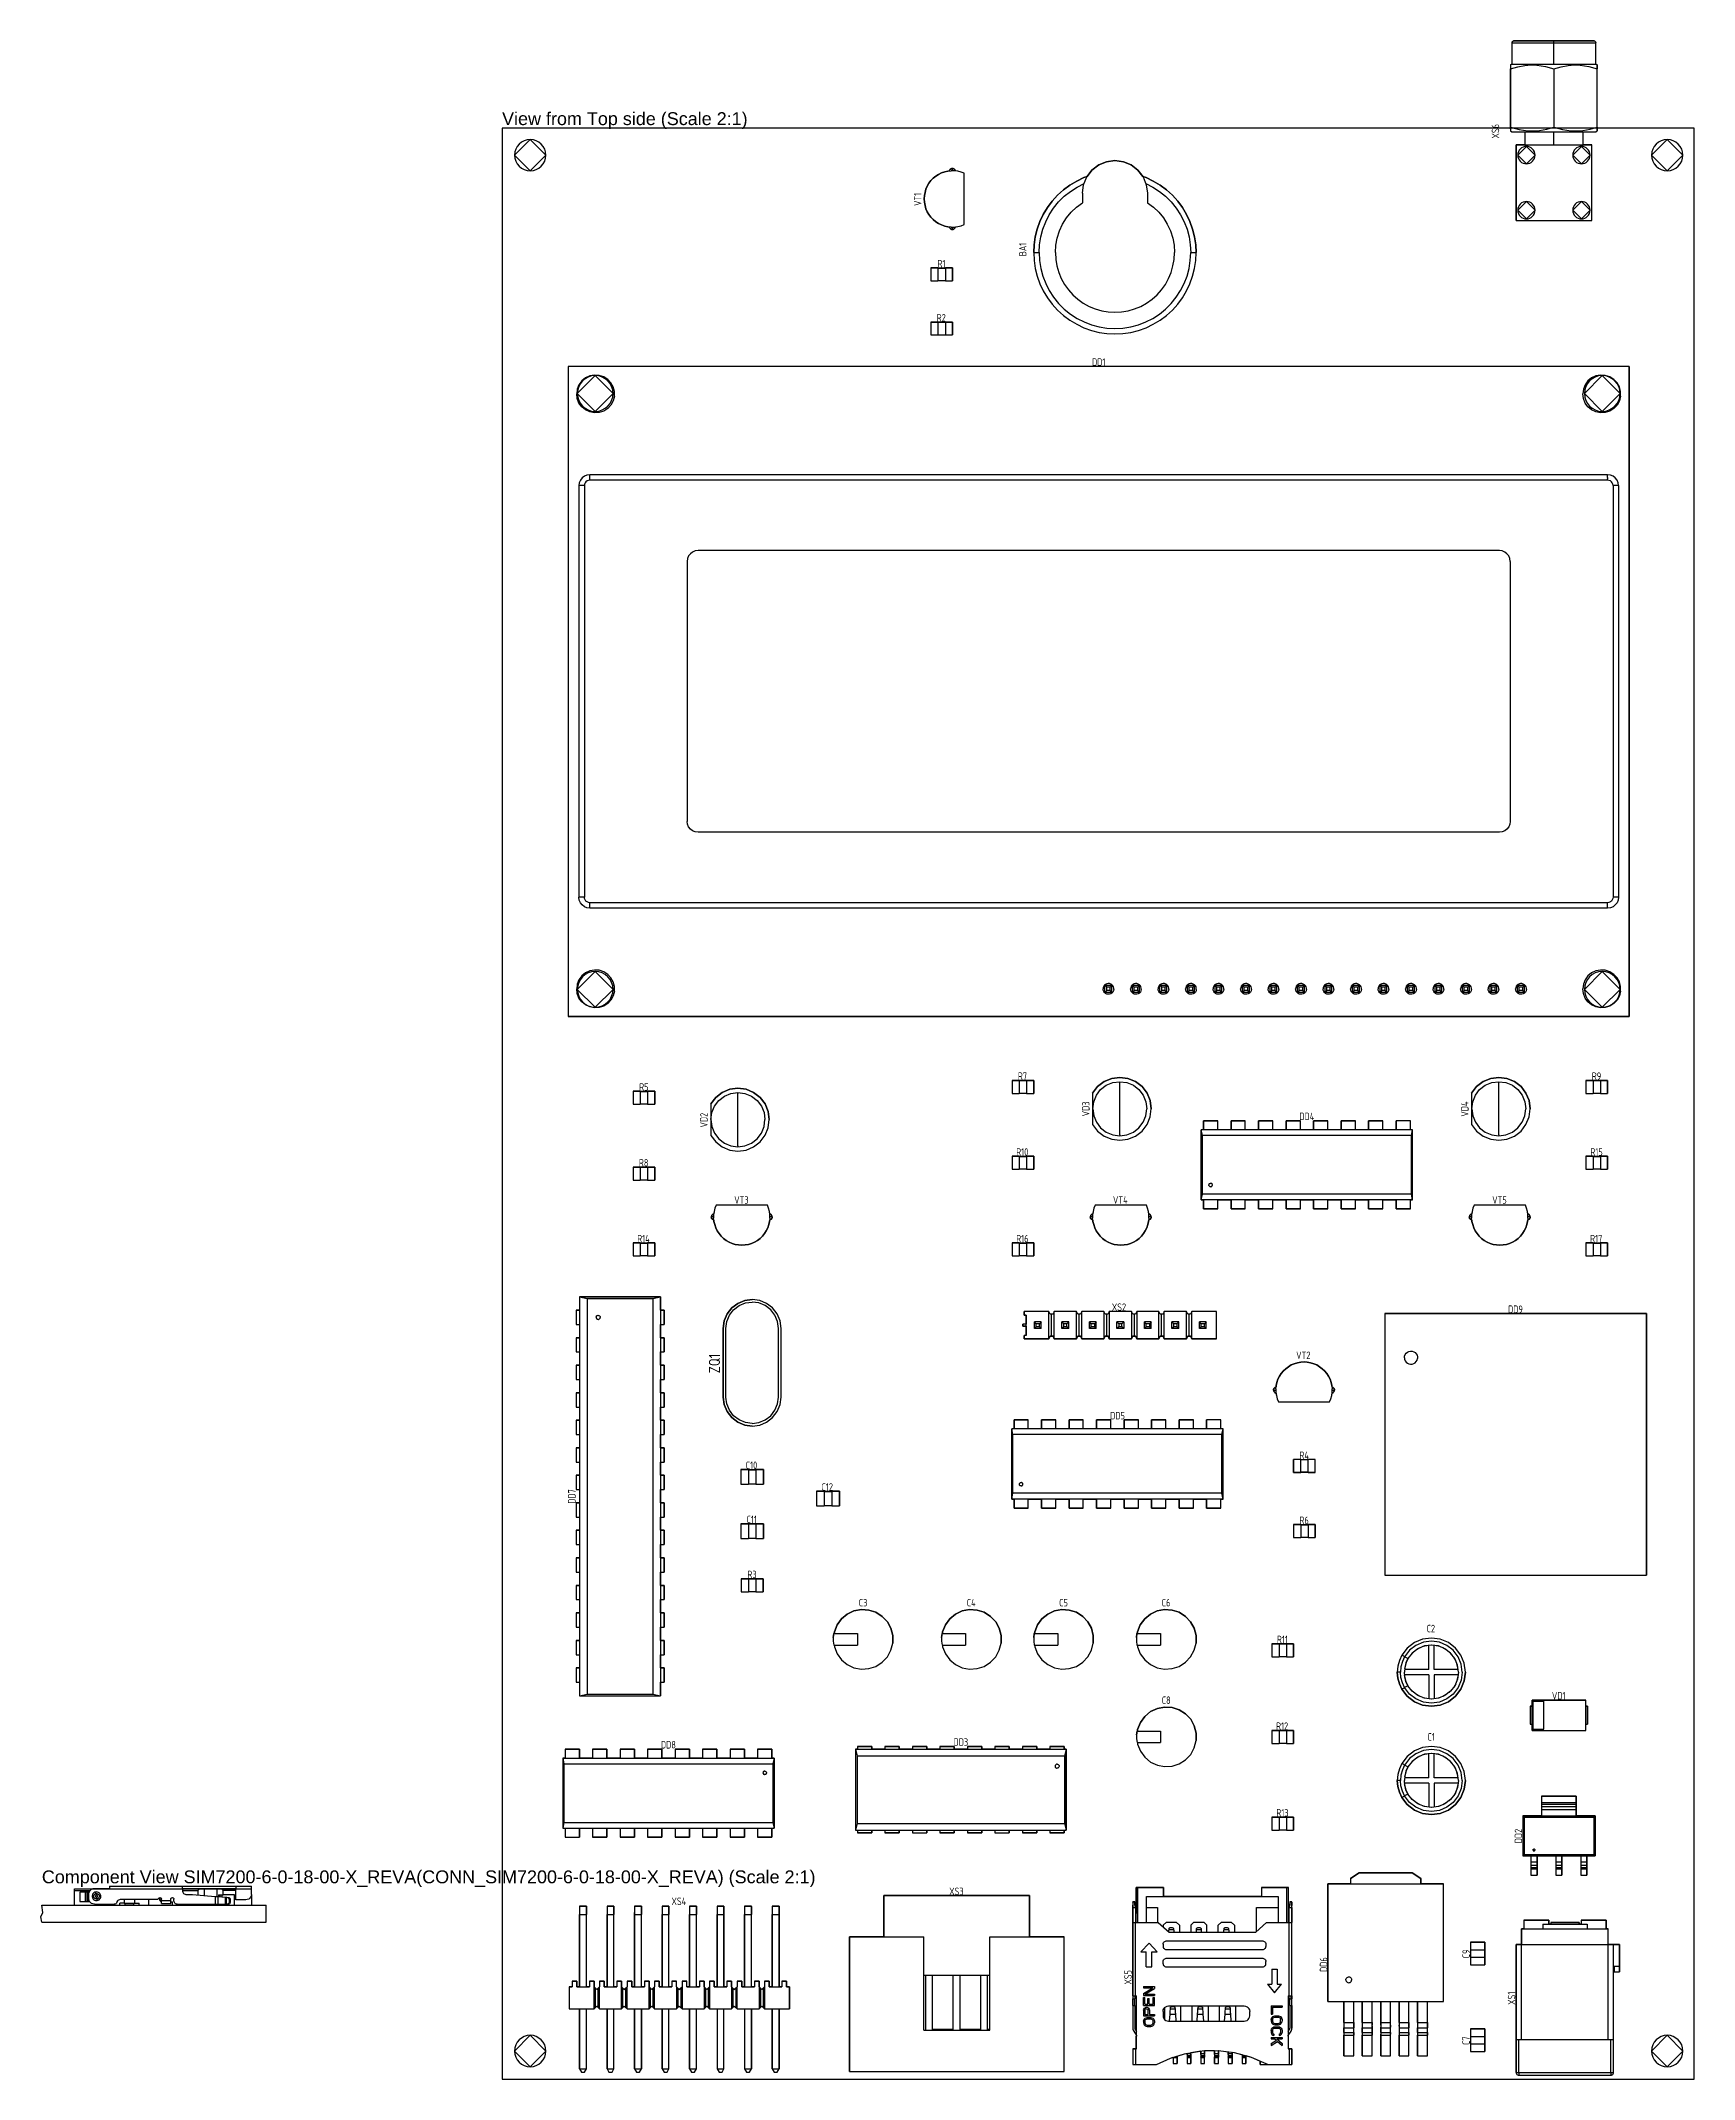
# Model space of a CAD drawing. Header units: inches. Extents: x 0 to 841, y -594 to 0.
# Drawn here: x 111.4 to 416.8, y -455.4 to -79 of the extents above; entities that cross this region are included whole.
import ezdxf

# ---------------------------------------------------------------- set-up
doc = ezdxf.new("R2010")
doc.units = ezdxf.units.IN
doc.header["$MEASUREMENT"] = 0
doc.styles.add('Arial0', font='arial.ttf', dxfattribs={"height": 2.265495})
doc.styles.add('GOST type A0', font='GOST_A.TTF', dxfattribs={"height": 2.116667})

msp = doc.modelspace()

# ---------------------------------------------------------------- texts
at = {"color": 18, "true_color": 0x000000}
for s, height, style, p in [('View from Top side (Scale 2:1)', 2.375, 'Arial0', (196.65, -94.6)), ('R1', 1.38, 'GOST type A0', (277.07, -120.86)), ('R2', 1.38, 'GOST type A0', (276.92, -130.86)), ('DD1', 1.38, 'GOST type A0', (305.61, -139.05)), ('R7', 1.38, 'GOST type A0', (291.92, -270.86)), ('R9', 1.38, 'GOST type A0', (397.92, -270.86)), ('R5', 1.38, 'GOST type A0', (221.97, -272.86)), ('DD4', 1.38, 'GOST type A0', (343.91, -278.3)), ('R8', 1.38, 'GOST type A0', (221.92, -286.86)), ('R10', 1.38, 'GOST type A0', (291.61, -284.86)), ('R15', 1.38, 'GOST type A0', (397.66, -284.86)), ('VT3', 1.38, 'GOST type A0', (239.53, -293.72)), ('VT4', 1.38, 'GOST type A0', (309.48, -293.72)), ('VT5', 1.38, 'GOST type A0', (379.53, -293.72)), ('R14', 1.38, 'GOST type A0', (221.61, -300.86)), ('R16', 1.38, 'GOST type A0', (291.61, -300.86)), ('R17', 1.38, 'GOST type A0', (397.61, -300.86)), ('XS2', 1.38, 'GOST type A0', (309.27, -313.51)), ('DD9', 1.38, 'GOST type A0', (382.45, -313.89)), ('VT2', 1.38, 'GOST type A0', (343.32, -322.4)), ('DD5', 1.38, 'GOST type A0', (308.96, -333.54)), ('C10', 1.38, 'GOST type A0', (241.66, -342.7)), ('R4', 1.38, 'GOST type A0', (343.92, -340.86)), ('C12', 1.38, 'GOST type A0', (255.66, -346.7)), ('C11', 1.38, 'GOST type A0', (241.81, -352.7)), ('R6', 1.38, 'GOST type A0', (343.92, -352.86)), ('R3', 1.38, 'GOST type A0', (241.97, -362.86)), ('C3', 1.38, 'GOST type A0', (262.53, -368.07)), ('C4', 1.38, 'GOST type A0', (282.48, -368.07)), ('C5', 1.38, 'GOST type A0', (299.55, -368.07)), ('C6', 1.38, 'GOST type A0', (318.48, -368.07)), ('C2', 1.38, 'GOST type A0', (367.42, -372.84)), ('R11', 1.38, 'GOST type A0', (339.76, -374.86)), ('C8', 1.38, 'GOST type A0', (318.5, -386.07)), ('VD1', 1.38, 'GOST type A0', (390.55, -385.26)), ('R12', 1.38, 'GOST type A0', (339.61, -390.86)), ('DD8', 1.38, 'GOST type A0', (225.99, -394.3)), ('DD3', 1.38, 'GOST type A0', (280.04, -393.8)), ('C1', 1.38, 'GOST type A0', (367.57, -392.84)), ('R13', 1.38, 'GOST type A0', (339.66, -406.86)), ('Component View SIM7200-6-0-18-00-X_REVA(CONN_SIM7200-6-0-18-00-X_REVA) (Scale 2:1)', 2.375, 'Arial0', (111.65, -419.18)), ('XS3', 1.38, 'GOST type A0', (279.23, -421.35)), ('XS4', 1.38, 'GOST type A0', (227.94, -423.19))]:
    msp.add_text(s, height=height, dxfattribs=dict(at, style=style)).set_placement(p)
at = {"color": 18, "true_color": 0x000000, "style": 'GOST type A0'}
for s, height, p in [('XS6', 1.38, (380.82, -97.08)), ('XS6', 1.38, (380.82, -97.08)), ('VT1', 1.38, (274.1, -109.53)), ('BA1', 1.38, (293.51, -118.82)), ('VD2', 1.38, (234.61, -279.65)), ('VD3', 1.38, (305.15, -277.6)), ('VD4', 1.38, (375.15, -277.65)), ('ZQ1', 2.069, (236.91, -325.03)), ('DD7', 1.38, (210.23, -349.12)), ('DD2', 1.38, (385.06, -411.8)), ('C9', 1.38, (375.4, -433.03)), ('XS5', 1.38, (312.95, -437.89)), ('DD6', 1.38, (349.07, -435.56)), ('XS1', 1.38, (383.79, -441.62)), ('C7', 1.38, (375.4, -449.03))]:
    msp.add_text(s, height=height, rotation=90, dxfattribs=at).set_placement(p)

# ---------------------------------------------------------------- linework, layer by layer
at = {"color": 7, "true_color": 0xffffff}
for p, q in [((383.19, -79.33), (383.18, -79.43)), ((383.18, -79.43), (383.19, -79.33)), ((383.19, -79.33), (383.18, -79.43)), ((383.18, -79.43), (383.19, -79.33)), ((383.18, -79.43), (383.18, -83.35)), ((383.18, -79.43), (383.44, -79.43)), ((383.18, -79.43), (383.18, -83.35)), ((383.18, -79.43), (383.18, -83.35)), ((383.18, -79.43), (383.44, -79.43)), ((383.18, -79.43), (383.18, -83.35)), ((383.23, -79.23), (383.19, -79.33)), ((383.19, -79.33), (383.23, -79.23)), ((383.23, -79.23), (383.19, -79.33)), ((383.19, -79.33), (383.23, -79.23)), ((383.29, -79.15), (383.23, -79.23)), ((383.23, -79.23), (383.29, -79.15)), ((383.29, -79.15), (383.23, -79.23)), ((383.23, -79.23), (383.29, -79.15)), ((383.38, -79.09), (383.29, -79.15)), ((383.29, -79.15), (383.38, -79.09)), ((383.38, -79.09), (383.29, -79.15)), ((383.29, -79.15), (383.38, -79.09)), ((383.47, -79.05), (383.38, -79.09)), ((383.38, -79.09), (383.47, -79.05)), ((383.47, -79.05), (383.38, -79.09)), ((383.38, -79.09), (383.47, -79.05)), ((383.44, -79.43), (384.21, -79.43)), ((383.44, -79.43), (384.21, -79.43)), ((383.83, -79.03), (383.47, -79.05)), ((383.47, -79.05), (383.83, -79.03)), ((383.83, -79.03), (383.47, -79.05)), ((383.47, -79.05), (383.83, -79.03)), ((390.93, -79.03), (383.83, -79.03)), ((383.83, -79.03), (384.56, -79.03)), ((390.93, -79.03), (383.83, -79.03)), ((383.83, -79.03), (384.56, -79.03)), ((384.21, -79.43), (385.45, -79.43)), ((384.21, -79.43), (385.45, -79.43)), ((384.56, -79.03), (385.73, -79.03)), ((384.56, -79.03), (385.73, -79.03)), ((385.45, -79.43), (387.05, -79.43)), ((385.45, -79.43), (387.05, -79.43)), ((385.73, -79.03), (387.25, -79.03)), ((385.73, -79.03), (387.25, -79.03)), ((387.05, -79.43), (388.92, -79.43)), ((387.05, -79.43), (388.92, -79.43)), ((387.25, -79.03), (389.02, -79.03)), ((387.25, -79.03), (389.02, -79.03)), ((388.92, -79.43), (390.93, -79.43)), ((388.92, -79.43), (390.93, -79.43)), ((389.02, -79.03), (390.93, -79.03)), ((389.02, -79.03), (390.93, -79.03)), ((398.28, -79.03), (390.93, -79.03)), ((390.93, -79.03), (392.83, -79.03)), ((390.93, -79.05), (390.93, -79.03)), ((398.28, -79.03), (390.93, -79.03)), ((390.93, -79.03), (392.83, -79.03)), ((390.93, -79.05), (390.93, -79.03)), ((390.93, -79.09), (390.93, -79.05)), ((390.93, -79.09), (390.93, -79.05)), ((390.93, -79.15), (390.93, -79.09)), ((390.93, -79.15), (390.93, -79.09)), ((390.93, -79.23), (390.93, -79.15)), ((390.93, -79.23), (390.93, -79.15)), ((390.93, -79.33), (390.93, -79.23)), ((390.93, -79.33), (390.93, -79.23)), ((390.93, -79.43), (390.93, -79.33)), ((390.93, -79.43), (390.93, -79.33)), ((390.93, -79.43), (392.93, -79.43)), ((390.93, -83.35), (390.93, -79.43)), ((390.93, -79.43), (392.93, -79.43)), ((390.93, -83.35), (390.93, -79.43)), ((392.83, -79.03), (394.6, -79.03)), ((392.83, -79.03), (394.6, -79.03)), ((392.93, -79.43), (394.8, -79.43)), ((392.93, -79.43), (394.8, -79.43)), ((394.6, -79.03), (396.12, -79.03)), ((394.6, -79.03), (396.12, -79.03)), ((394.8, -79.43), (396.41, -79.43)), ((394.8, -79.43), (396.41, -79.43)), ((396.12, -79.03), (397.29, -79.03)), ((396.12, -79.03), (397.29, -79.03)), ((396.41, -79.43), (397.64, -79.43)), ((396.41, -79.43), (397.64, -79.43)), ((397.29, -79.03), (398.03, -79.03)), ((397.29, -79.03), (398.03, -79.03)), ((397.64, -79.43), (398.41, -79.43)), ((397.64, -79.43), (398.41, -79.43)), ((398.03, -79.03), (398.28, -79.03)), ((398.03, -79.03), (398.28, -79.03)), ((398.38, -79.05), (398.28, -79.03)), ((398.28, -79.03), (398.38, -79.05)), ((398.38, -79.05), (398.28, -79.03)), ((398.28, -79.03), (398.38, -79.05)), ((398.48, -79.09), (398.38, -79.05)), ((398.38, -79.05), (398.48, -79.09)), ((398.48, -79.09), (398.38, -79.05)), ((398.38, -79.05), (398.48, -79.09)), ((398.41, -79.43), (398.68, -79.43)), ((398.41, -79.43), (398.68, -79.43)), ((398.56, -79.15), (398.48, -79.09)), ((398.48, -79.09), (398.56, -79.15)), ((398.56, -79.15), (398.48, -79.09)), ((398.48, -79.09), (398.56, -79.15)), ((398.62, -79.23), (398.56, -79.15)), ((398.56, -79.15), (398.62, -79.23)), ((398.62, -79.23), (398.56, -79.15)), ((398.56, -79.15), (398.62, -79.23)), ((398.66, -79.33), (398.62, -79.23)), ((398.62, -79.23), (398.66, -79.33)), ((398.66, -79.33), (398.62, -79.23)), ((398.62, -79.23), (398.66, -79.33)), ((398.68, -79.43), (398.66, -79.33)), ((398.66, -79.33), (398.68, -79.43)), ((398.68, -79.43), (398.66, -79.33)), ((398.66, -79.33), (398.68, -79.43)), ((398.68, -83.35), (398.68, -79.43)), ((398.68, -83.35), (398.68, -79.43)), ((398.68, -83.35), (398.68, -79.43)), ((398.68, -83.35), (398.68, -79.43)), ((383.18, -83.35), (382.93, -83.5)), ((382.93, -83.5), (383.18, -83.35)), ((383.18, -83.35), (382.93, -83.5)), ((382.93, -83.5), (383.18, -83.35)), ((382.93, -83.5), (382.93, -84.21)), ((382.93, -83.5), (382.93, -83.55)), ((382.93, -83.5), (382.93, -84.21)), ((382.93, -83.5), (382.93, -83.55)), ((382.93, -83.55), (382.93, -83.69)), ((382.93, -83.55), (382.93, -83.69)), ((382.93, -83.69), (382.93, -83.92)), ((382.93, -83.69), (382.93, -83.92)), ((382.93, -84.21), (384.24, -83.83)), ((382.93, -84.21), (384.24, -83.83)), ((382.93, -83.92), (382.93, -84.21)), ((382.93, -83.92), (382.93, -84.21)), ((382.93, -84.21), (382.93, -94.97)), ((382.93, -94.97), (382.93, -84.21)), ((382.93, -84.21), (382.93, -94.97)), ((382.93, -94.97), (382.93, -84.21)), ((383.18, -83.35), (383.44, -83.35)), ((383.18, -83.35), (383.44, -83.35)), ((383.44, -83.35), (384.21, -83.35)), ((383.44, -83.35), (384.21, -83.35)), ((384.21, -83.35), (385.45, -83.35)), ((384.21, -83.35), (385.45, -83.35)), ((384.24, -83.83), (385.57, -83.59)), ((384.24, -83.83), (385.57, -83.59)), ((385.45, -83.35), (387.05, -83.35)), ((385.45, -83.35), (387.05, -83.35)), ((385.57, -83.59), (386.66, -83.5)), ((385.57, -83.59), (386.66, -83.5)), ((386.66, -83.5), (387.76, -83.53)), ((386.66, -83.5), (387.76, -83.53)), ((387.05, -83.35), (388.92, -83.35)), ((387.05, -83.35), (388.92, -83.35)), ((387.76, -83.53), (389.36, -83.77)), ((387.76, -83.53), (389.36, -83.77)), ((388.92, -83.35), (390.93, -83.35)), ((388.92, -83.35), (390.93, -83.35)), ((389.36, -83.77), (390.93, -84.21)), ((389.36, -83.77), (390.93, -84.21)), ((390.93, -83.35), (392.93, -83.35)), ((390.93, -83.35), (392.93, -83.35)), ((390.93, -84.21), (392.24, -83.83)), ((390.93, -84.21), (392.24, -83.83)), ((390.93, -84.21), (390.93, -94.97)), ((390.93, -84.21), (390.93, -94.97)), ((392.24, -83.83), (393.57, -83.59)), ((392.24, -83.83), (393.57, -83.59)), ((392.93, -83.35), (394.8, -83.35)), ((392.93, -83.35), (394.8, -83.35)), ((393.57, -83.59), (394.66, -83.5)), ((393.57, -83.59), (394.66, -83.5)), ((394.66, -83.5), (395.76, -83.53)), ((394.66, -83.5), (395.76, -83.53)), ((394.8, -83.35), (396.41, -83.35)), ((394.8, -83.35), (396.41, -83.35)), ((395.76, -83.53), (397.36, -83.77)), ((395.76, -83.53), (397.36, -83.77)), ((396.41, -83.35), (397.64, -83.35)), ((396.41, -83.35), (397.64, -83.35)), ((397.36, -83.77), (398.93, -84.21)), ((397.36, -83.77), (398.93, -84.21)), ((397.64, -83.35), (398.41, -83.35)), ((397.64, -83.35), (398.41, -83.35)), ((398.41, -83.35), (398.68, -83.35)), ((398.41, -83.35), (398.68, -83.35)), ((398.93, -83.5), (398.68, -83.35)), ((398.68, -83.35), (398.93, -83.5)), ((398.93, -83.5), (398.68, -83.35)), ((398.68, -83.35), (398.93, -83.5)), ((398.93, -84.21), (398.93, -83.5)), ((398.93, -83.5), (398.93, -83.55)), ((398.93, -84.21), (398.93, -83.5)), ((398.93, -83.5), (398.93, -83.55)), ((398.93, -83.55), (398.93, -83.69)), ((398.93, -83.55), (398.93, -83.69)), ((398.93, -83.69), (398.93, -83.92)), ((398.93, -83.69), (398.93, -83.92)), ((398.93, -83.92), (398.93, -84.21)), ((398.93, -83.92), (398.93, -84.21)), ((398.93, -94.97), (398.93, -84.21)), ((398.93, -94.97), (398.93, -84.21)), ((398.93, -94.97), (398.93, -84.21)), ((398.93, -94.97), (398.93, -84.21)), ((382.93, -94.97), (382.93, -95.27)), ((382.93, -95.27), (382.93, -94.97)), ((382.93, -94.97), (384.49, -95.41)), ((382.93, -94.97), (382.93, -95.27)), ((382.93, -95.27), (382.93, -94.97)), ((382.93, -94.97), (384.49, -95.41)), ((382.93, -95.27), (382.93, -95.64)), ((382.93, -95.27), (382.93, -95.5)), ((382.93, -95.27), (382.93, -95.64)), ((382.93, -95.27), (382.93, -95.5)), ((382.93, -95.5), (382.93, -95.64)), ((382.93, -95.5), (382.93, -95.64)), ((382.93, -95.64), (382.93, -95.69)), ((382.93, -95.69), (382.93, -95.64)), ((382.93, -95.64), (382.93, -95.69)), ((382.93, -95.69), (382.93, -95.64)), ((382.93, -95.69), (383.18, -95.83)), ((382.93, -95.69), (383.18, -95.83)), ((382.93, -95.69), (383.18, -95.83)), ((382.93, -95.69), (383.18, -95.83)), ((383.18, -95.83), (385.53, -95.83)), ((383.18, -95.83), (383.44, -95.83)), ((383.18, -95.83), (385.53, -95.83)), ((383.18, -95.83), (383.44, -95.83)), ((383.44, -95.83), (384.21, -95.83)), ((383.44, -95.83), (384.21, -95.83)), ((384.21, -95.83), (385.45, -95.83)), ((384.21, -95.83), (385.45, -95.83)), ((384.49, -95.41), (386.09, -95.66)), ((384.49, -95.41), (386.09, -95.66)), ((385.45, -95.83), (387.05, -95.83)), ((385.45, -95.83), (387.05, -95.83)), ((385.53, -95.83), (385.53, -98.23)), ((385.53, -95.83), (385.53, -98.23)), ((385.53, -95.83), (385.53, -98.23)), ((385.53, -95.83), (385.53, -98.23)), ((386.09, -95.66), (387.19, -95.69)), ((386.09, -95.66), (387.19, -95.69)), ((387.05, -95.83), (388.92, -95.83)), ((387.05, -95.83), (388.92, -95.83)), ((387.19, -95.69), (388.28, -95.6)), ((387.19, -95.69), (388.28, -95.6)), ((388.28, -95.6), (389.61, -95.35)), ((388.28, -95.6), (389.61, -95.35)), ((388.92, -95.83), (390.93, -95.83)), ((388.92, -95.83), (390.93, -95.83)), ((389.61, -95.35), (390.93, -94.97)), ((389.61, -95.35), (390.93, -94.97)), ((390.93, -94.97), (392.49, -95.41)), ((390.93, -94.97), (392.49, -95.41)), ((390.93, -95.83), (392.93, -95.83)), ((390.93, -98.23), (390.93, -95.83)), ((390.93, -95.83), (392.93, -95.83)), ((390.93, -98.23), (390.93, -95.83)), ((392.49, -95.41), (394.09, -95.66)), ((392.49, -95.41), (394.09, -95.66)), ((392.93, -95.83), (394.8, -95.83)), ((392.93, -95.83), (394.8, -95.83)), ((394.09, -95.66), (395.19, -95.69)), ((394.09, -95.66), (395.19, -95.69)), ((394.8, -95.83), (396.41, -95.83)), ((394.8, -95.83), (396.41, -95.83)), ((395.19, -95.69), (396.28, -95.6)), ((395.19, -95.69), (396.28, -95.6)), ((396.28, -95.6), (397.61, -95.35)), ((396.28, -95.6), (397.61, -95.35)), ((396.33, -98.23), (396.33, -95.83)), ((396.33, -95.83), (398.68, -95.83)), ((396.33, -98.23), (396.33, -95.83)), ((396.33, -98.23), (396.33, -95.83)), ((396.33, -95.83), (398.68, -95.83)), ((396.33, -98.23), (396.33, -95.83)), ((396.41, -95.83), (397.64, -95.83)), ((396.41, -95.83), (397.64, -95.83)), ((397.61, -95.35), (398.93, -94.97)), ((397.61, -95.35), (398.93, -94.97)), ((397.64, -95.83), (398.41, -95.83)), ((397.64, -95.83), (398.41, -95.83)), ((398.41, -95.83), (398.68, -95.83)), ((398.41, -95.83), (398.68, -95.83)), ((398.68, -95.83), (398.93, -95.69)), ((398.68, -95.83), (398.93, -95.69)), ((398.68, -95.83), (398.93, -95.69)), ((398.68, -95.83), (398.93, -95.69)), ((398.93, -95.64), (398.93, -94.97)), ((398.93, -94.97), (398.93, -95.27)), ((398.93, -95.64), (398.93, -94.97)), ((398.93, -94.97), (398.93, -95.27)), ((398.93, -95.27), (398.93, -95.5)), ((398.93, -95.27), (398.93, -95.5)), ((398.93, -95.5), (398.93, -95.64)), ((398.93, -95.5), (398.93, -95.64)), ((398.93, -95.69), (398.93, -95.64)), ((398.93, -95.69), (398.93, -95.64)), ((398.93, -95.69), (398.93, -95.64)), ((398.93, -95.69), (398.93, -95.64)), ((308.29, -101.36), (306.85, -101.96)), ((306.85, -101.96), (308.29, -101.36)), ((309.85, -101.15), (308.29, -101.36)), ((308.29, -101.36), (309.85, -101.15)), ((311.4, -101.36), (309.85, -101.15)), ((309.85, -101.15), (311.4, -101.36)), ((312.85, -101.96), (311.4, -101.36)), ((311.4, -101.36), (312.85, -101.96)), ((385.53, -98.23), (383.93, -98.23)), ((383.93, -98.23), (383.93, -112.23)), ((383.93, -112.23), (383.93, -98.23)), ((383.93, -98.23), (397.93, -98.23)), ((385.53, -98.23), (383.93, -98.23)), ((383.93, -98.23), (383.93, -112.23)), ((383.93, -112.23), (383.93, -98.23)), ((383.93, -98.23), (397.93, -98.23)), ((397.93, -98.23), (396.33, -98.23)), ((397.93, -98.23), (396.33, -98.23)), ((397.93, -112.23), (397.93, -98.23)), ((397.93, -112.23), (397.93, -98.23)), ((397.93, -112.23), (397.93, -98.23)), ((397.93, -112.23), (397.93, -98.23)), ((275.5, -105.35), (275.19, -105.87)), ((275.19, -105.87), (275.5, -105.35)), ((275.87, -104.86), (275.5, -105.35)), ((275.5, -105.35), (275.87, -104.86)), ((276.29, -104.42), (275.87, -104.86)), ((275.87, -104.86), (276.29, -104.42)), ((276.77, -104.03), (276.29, -104.42)), ((276.29, -104.42), (276.77, -104.03)), ((277.28, -103.7), (276.77, -104.03)), ((276.77, -104.03), (277.28, -103.7)), ((277.83, -103.43), (277.28, -103.7)), ((277.28, -103.7), (277.83, -103.43)), ((278.41, -103.23), (277.83, -103.43)), ((277.83, -103.43), (278.41, -103.23)), ((279.01, -103.09), (278.41, -103.23)), ((278.41, -103.23), (279.01, -103.09)), ((279.01, -103.09), (279.61, -103.03)), ((279.29, -103.06), (279.01, -103.09)), ((279.3, -103.01), (279.29, -103.06)), ((279.29, -103.06), (279.3, -103.01)), ((279.35, -102.87), (279.3, -103.01)), ((279.3, -103.01), (279.35, -102.87)), ((279.3, -103.05), (279.35, -102.92)), ((279.3, -103.06), (279.3, -103.05)), ((279.44, -102.76), (279.35, -102.87)), ((279.35, -102.87), (279.44, -102.76)), ((279.35, -102.92), (279.44, -102.81)), ((279.56, -102.67), (279.44, -102.76)), ((279.44, -102.76), (279.56, -102.67)), ((279.44, -102.81), (279.56, -102.73)), ((279.69, -102.61), (279.56, -102.67)), ((279.56, -102.67), (279.69, -102.61)), ((279.56, -102.73), (279.69, -102.67)), ((280.23, -103.04), (279.61, -103.03)), ((279.84, -102.6), (279.69, -102.61)), ((279.69, -102.61), (279.84, -102.6)), ((279.69, -102.67), (279.84, -102.66)), ((279.98, -102.61), (279.84, -102.6)), ((279.98, -102.61), (279.84, -102.6)), ((279.84, -102.62), (279.84, -102.6)), ((279.84, -102.6), (279.84, -102.6)), ((279.84, -102.66), (279.84, -102.62)), ((279.98, -102.67), (279.84, -102.66)), ((279.84, -103.04), (279.84, -102.66)), ((280.12, -102.67), (279.98, -102.61)), ((280.12, -102.67), (279.98, -102.61)), ((280.12, -102.73), (279.98, -102.67)), ((280.23, -102.76), (280.12, -102.67)), ((280.23, -102.76), (280.12, -102.67)), ((280.23, -102.81), (280.12, -102.73)), ((280.32, -102.87), (280.23, -102.76)), ((280.32, -102.87), (280.23, -102.76)), ((280.32, -102.92), (280.23, -102.81)), ((280.83, -103.12), (280.23, -103.04)), ((280.38, -103.01), (280.32, -102.87)), ((280.38, -103.01), (280.32, -102.87)), ((280.38, -103.05), (280.32, -102.92)), ((280.38, -103.06), (280.38, -103.01)), ((280.38, -103.06), (280.38, -103.01)), ((280.38, -103.06), (280.38, -103.05)), ((280.83, -103.12), (280.38, -103.06)), ((281.43, -103.28), (280.83, -103.12)), ((281.43, -103.28), (280.83, -103.12)), ((282, -103.5), (281.43, -103.28)), ((282, -103.5), (281.43, -103.28)), ((282, -112.97), (282, -103.5)), ((282, -112.97), (282, -103.5)), ((302.78, -104.93), (301.51, -105.68)), ((301.51, -105.68), (302.78, -104.93)), ((304.11, -104.3), (302.78, -104.93)), ((302.78, -104.93), (304.11, -104.3)), ((302.85, -106.03), (304.15, -105.37)), ((304.05, -105.6), (304.65, -104.15)), ((304.71, -104.08), (304.11, -104.3)), ((304.11, -104.3), (304.71, -104.08)), ((304.65, -104.15), (305.6, -102.91)), ((305.6, -102.91), (304.71, -104.08)), ((306.85, -101.96), (305.6, -102.91)), ((305.6, -102.91), (306.85, -101.96)), ((314.09, -102.91), (312.85, -101.96)), ((312.85, -101.96), (314.09, -102.91)), ((314.99, -104.08), (314.09, -102.91)), ((314.09, -102.91), (315.04, -104.15)), ((315.59, -104.3), (314.99, -104.08)), ((314.99, -104.08), (315.59, -104.3)), ((315.04, -104.15), (315.64, -105.6)), ((315.54, -105.37), (316.85, -106.03)), ((316.92, -104.93), (315.59, -104.3)), ((315.59, -104.3), (316.92, -104.93)), ((318.18, -105.68), (316.92, -104.93)), ((316.92, -104.93), (318.18, -105.68)), ((274.67, -107.62), (274.63, -108.23)), ((274.63, -108.23), (274.67, -107.62)), ((274.63, -108.23), (274.67, -108.84)), ((274.67, -108.84), (274.63, -108.23)), ((274.77, -107.02), (274.67, -107.62)), ((274.67, -107.62), (274.77, -107.02)), ((274.67, -108.84), (274.77, -109.45)), ((274.77, -109.45), (274.67, -108.84)), ((274.95, -106.44), (274.77, -107.02)), ((274.77, -107.02), (274.95, -106.44)), ((275.19, -105.87), (274.95, -106.44)), ((274.95, -106.44), (275.19, -105.87)), ((298.25, -108.64), (297.37, -109.82)), ((297.37, -109.82), (298.25, -108.64)), ((299.24, -107.55), (298.25, -108.64)), ((298.25, -108.64), (299.24, -107.55)), ((298.52, -109.92), (299.44, -108.79)), ((300.33, -106.56), (299.24, -107.55)), ((299.24, -107.55), (300.33, -106.56)), ((299.44, -108.79), (300.48, -107.75)), ((301.51, -105.68), (300.33, -106.56)), ((300.33, -106.56), (301.51, -105.68)), ((300.48, -107.75), (301.62, -106.83)), ((301.62, -106.83), (302.85, -106.03)), ((302.75, -109.75), (303.85, -108.93)), ((303.85, -107.15), (304.05, -105.6)), ((303.85, -107.15), (303.85, -108.93)), ((315.64, -105.6), (315.85, -107.15)), ((315.85, -107.15), (315.85, -108.93)), ((315.85, -108.93), (316.94, -109.75)), ((316.85, -106.03), (318.08, -106.83)), ((318.08, -106.83), (319.21, -107.75)), ((319.36, -106.56), (318.18, -105.68)), ((318.18, -105.68), (319.36, -106.56)), ((319.21, -107.75), (320.25, -108.79)), ((320.45, -107.55), (319.36, -106.56)), ((319.36, -106.56), (320.45, -107.55)), ((320.25, -108.79), (321.17, -109.92)), ((321.44, -108.64), (320.45, -107.55)), ((320.45, -107.55), (321.44, -108.64)), ((322.32, -109.82), (321.44, -108.64)), ((321.44, -108.64), (322.32, -109.82)), ((274.77, -109.45), (274.95, -110.03)), ((274.95, -110.03), (274.77, -109.45)), ((274.95, -110.03), (275.19, -110.59)), ((275.19, -110.59), (274.95, -110.03)), ((275.19, -110.59), (275.5, -111.12)), ((275.5, -111.12), (275.19, -110.59)), ((275.5, -111.12), (275.87, -111.61)), ((275.87, -111.61), (275.5, -111.12)), ((275.87, -111.61), (276.29, -112.05)), ((276.29, -112.05), (275.87, -111.61)), ((276.29, -112.05), (276.77, -112.44)), ((276.77, -112.44), (276.29, -112.05)), ((276.77, -112.44), (277.28, -112.77)), ((277.28, -112.77), (276.77, -112.44)), ((277.28, -112.77), (277.83, -113.04)), ((277.83, -113.04), (277.28, -112.77)), ((295.99, -112.41), (295.49, -113.8)), ((295.49, -113.8), (295.99, -112.41)), ((296.62, -111.08), (295.99, -112.41)), ((295.99, -112.41), (296.62, -111.08)), ((296.53, -113.83), (297.06, -112.46)), ((297.37, -109.82), (296.62, -111.08)), ((296.62, -111.08), (297.37, -109.82)), ((297.06, -112.46), (297.72, -111.15)), ((297.72, -111.15), (298.52, -109.92)), ((300.18, -112.91), (300.9, -111.75)), ((300.9, -111.75), (301.76, -110.69)), ((301.76, -110.69), (302.75, -109.75)), ((316.94, -109.75), (317.93, -110.69)), ((317.93, -110.69), (318.79, -111.75)), ((318.79, -111.75), (319.52, -112.91)), ((321.17, -109.92), (321.97, -111.15)), ((321.97, -111.15), (322.64, -112.46)), ((323.07, -111.08), (322.32, -109.82)), ((322.32, -109.82), (323.07, -111.08)), ((322.64, -112.46), (323.16, -113.83)), ((323.7, -112.41), (323.07, -111.08)), ((323.07, -111.08), (323.7, -112.41)), ((324.2, -113.8), (323.7, -112.41)), ((323.7, -112.41), (324.2, -113.8)), ((383.93, -112.23), (397.93, -112.23)), ((383.93, -112.23), (397.93, -112.23)), ((383.93, -112.23), (397.93, -112.23)), ((383.93, -112.23), (397.93, -112.23)), ((277.83, -113.04), (278.41, -113.24)), ((278.41, -113.24), (277.83, -113.04)), ((278.41, -113.24), (279.01, -113.37)), ((279.01, -113.37), (278.41, -113.24)), ((279.01, -113.37), (279.3, -113.4)), ((279.61, -113.44), (279.01, -113.37)), ((279.3, -113.4), (279.29, -113.4)), ((279.29, -113.4), (279.3, -113.46)), ((279.3, -113.46), (279.29, -113.4)), ((279.3, -113.41), (279.3, -113.4)), ((279.35, -113.54), (279.3, -113.41)), ((279.3, -113.46), (279.35, -113.59)), ((279.35, -113.59), (279.3, -113.46)), ((279.44, -113.66), (279.35, -113.54)), ((279.35, -113.59), (279.44, -113.71)), ((279.44, -113.71), (279.35, -113.59)), ((279.56, -113.74), (279.44, -113.66)), ((279.44, -113.71), (279.56, -113.8)), ((279.56, -113.8), (279.44, -113.71)), ((279.69, -113.8), (279.56, -113.74)), ((279.56, -113.8), (279.69, -113.85)), ((279.69, -113.85), (279.56, -113.8)), ((279.61, -113.44), (280.23, -113.43)), ((279.84, -113.81), (279.69, -113.8)), ((279.69, -113.85), (279.84, -113.87)), ((279.84, -113.87), (279.69, -113.85)), ((279.84, -113.81), (279.84, -113.43)), ((279.84, -113.81), (279.98, -113.8)), ((279.84, -113.85), (279.84, -113.81)), ((279.84, -113.87), (279.98, -113.85)), ((279.84, -113.87), (279.98, -113.85)), ((279.84, -113.87), (279.84, -113.85)), ((279.84, -113.87), (279.84, -113.87)), ((279.98, -113.8), (280.12, -113.74)), ((279.98, -113.85), (280.12, -113.8)), ((279.98, -113.85), (280.12, -113.8)), ((280.12, -113.74), (280.23, -113.66)), ((280.12, -113.8), (280.23, -113.71)), ((280.12, -113.8), (280.23, -113.71)), ((280.23, -113.43), (280.83, -113.34)), ((280.23, -113.66), (280.32, -113.54)), ((280.23, -113.71), (280.32, -113.59)), ((280.23, -113.71), (280.32, -113.59)), ((280.32, -113.54), (280.38, -113.41)), ((280.32, -113.59), (280.38, -113.46)), ((280.32, -113.59), (280.38, -113.46)), ((280.38, -113.41), (280.83, -113.34)), ((280.38, -113.46), (280.38, -113.41)), ((280.38, -113.41), (280.38, -113.41)), ((280.38, -113.41), (280.38, -113.41)), ((280.38, -113.46), (280.38, -113.41)), ((280.83, -113.34), (281.43, -113.19)), ((280.83, -113.34), (281.43, -113.19)), ((281.43, -113.19), (282, -112.97)), ((281.43, -113.19), (282, -112.97)), ((295.13, -115.23), (294.92, -116.68)), ((294.92, -116.68), (295.13, -115.23)), ((295.49, -113.8), (295.13, -115.23)), ((295.13, -115.23), (295.49, -113.8)), ((295.92, -116.69), (296.15, -115.24)), ((296.15, -115.24), (296.53, -113.83)), ((298.93, -116.79), (299.18, -115.45)), ((299.18, -115.45), (299.6, -114.15)), ((299.6, -114.15), (300.18, -112.91)), ((319.52, -112.91), (320.09, -114.15)), ((320.09, -114.15), (320.51, -115.45)), ((320.51, -115.45), (320.76, -116.79)), ((323.16, -113.83), (323.54, -115.24)), ((323.54, -115.24), (323.77, -116.69)), ((324.56, -115.23), (324.2, -113.8)), ((324.2, -113.8), (324.56, -115.23)), ((324.77, -116.68), (324.56, -115.23)), ((324.56, -115.23), (324.77, -116.68)), ((294.92, -116.68), (294.85, -118.15)), ((294.85, -118.15), (294.92, -116.68)), ((294.85, -118.15), (294.92, -119.62)), ((294.85, -118.15), (294.92, -119.62)), ((294.85, -118.15), (294.88, -118.15)), ((294.88, -118.15), (294.98, -118.15)), ((294.92, -119.62), (295.13, -121.08)), ((294.92, -119.62), (295.13, -121.08)), ((294.98, -118.15), (295.14, -118.15)), ((295.14, -118.15), (295.35, -118.15)), ((295.35, -118.15), (295.59, -118.15)), ((295.59, -118.15), (295.85, -118.15)), ((295.85, -118.15), (295.92, -116.69)), ((295.85, -118.15), (295.92, -119.62)), ((295.92, -119.62), (296.15, -121.06)), ((298.85, -118.15), (298.93, -116.79)), ((298.85, -118.15), (298.92, -119.39)), ((298.92, -119.39), (299.12, -120.6)), ((320.57, -120.6), (320.78, -119.39)), ((320.76, -116.79), (320.85, -118.15)), ((320.78, -119.39), (320.85, -118.15)), ((323.54, -121.06), (323.77, -119.62)), ((323.77, -116.69), (323.85, -118.15)), ((323.77, -119.62), (323.85, -118.15)), ((323.85, -118.15), (324.1, -118.15)), ((324.1, -118.15), (324.35, -118.15)), ((324.35, -118.15), (324.55, -118.15)), ((324.55, -118.15), (324.71, -118.15)), ((324.56, -121.08), (324.77, -119.62)), ((324.56, -121.08), (324.77, -119.62)), ((324.71, -118.15), (324.81, -118.15)), ((324.85, -118.15), (324.77, -116.68)), ((324.77, -116.68), (324.85, -118.15)), ((324.77, -119.62), (324.85, -118.15)), ((324.77, -119.62), (324.85, -118.15)), ((324.81, -118.15), (324.85, -118.15)), ((275.84, -120.96), (275.84, -123.35)), ((277.16, -120.96), (275.84, -120.96)), ((275.84, -120.96), (275.84, -123.35)), ((275.84, -120.96), (277.16, -120.96)), ((275.84, -123.35), (277.16, -123.35)), ((275.84, -123.35), (277.16, -123.35)), ((277.16, -120.99), (277.16, -120.96)), ((277.16, -120.96), (277.16, -123.35)), ((278.53, -120.99), (277.16, -120.99)), ((277.16, -120.99), (278.53, -120.99)), ((277.16, -123.35), (277.16, -123.31)), ((277.16, -123.31), (278.53, -123.31)), ((277.16, -123.31), (278.53, -123.31)), ((279.85, -120.96), (278.53, -120.96)), ((278.53, -120.96), (278.53, -120.99)), ((278.53, -120.96), (278.53, -123.35)), ((278.53, -120.96), (279.85, -120.96)), ((278.53, -123.31), (278.53, -123.35)), ((278.53, -123.35), (279.85, -123.35)), ((278.53, -123.35), (279.85, -123.35)), ((279.85, -123.35), (279.85, -120.96)), ((279.85, -120.96), (279.85, -123.35)), ((295.13, -121.08), (295.49, -122.51)), ((295.13, -121.08), (295.49, -122.51)), ((295.49, -122.51), (295.99, -123.89)), ((295.49, -122.51), (295.99, -123.89)), ((295.99, -123.89), (296.62, -125.22)), ((295.99, -123.89), (296.62, -125.22)), ((296.15, -121.06), (296.53, -122.48)), ((296.53, -122.48), (297.06, -123.85)), ((297.06, -123.85), (297.72, -125.15)), ((299.12, -120.6), (299.46, -121.79)), ((299.46, -121.79), (299.94, -122.93)), ((299.94, -122.93), (300.53, -124.01)), ((300.53, -124.01), (301.25, -125.01)), ((318.45, -125.01), (319.16, -124.01)), ((319.16, -124.01), (319.76, -122.93)), ((319.76, -122.93), (320.23, -121.79)), ((320.23, -121.79), (320.57, -120.6)), ((321.97, -125.15), (322.64, -123.85)), ((322.64, -123.85), (323.16, -122.48)), ((323.07, -125.22), (323.7, -123.89)), ((323.07, -125.22), (323.7, -123.89)), ((323.16, -122.48), (323.54, -121.06)), ((323.7, -123.89), (324.2, -122.51)), ((323.7, -123.89), (324.2, -122.51)), ((324.2, -122.51), (324.56, -121.08)), ((324.2, -122.51), (324.56, -121.08)), ((296.62, -125.22), (297.37, -126.49)), ((296.62, -125.22), (297.37, -126.49)), ((297.37, -126.49), (298.25, -127.67)), ((297.37, -126.49), (298.25, -127.67)), ((297.72, -125.15), (298.52, -126.38)), ((298.25, -127.67), (299.24, -128.76)), ((298.25, -127.67), (299.24, -128.76)), ((298.52, -126.38), (299.44, -127.52)), ((299.44, -127.52), (300.48, -128.56)), ((301.25, -125.01), (302.07, -125.93)), ((302.07, -125.93), (302.99, -126.75)), ((302.99, -126.75), (303.99, -127.47)), ((303.99, -127.47), (305.07, -128.06)), ((314.62, -128.06), (315.7, -127.47)), ((315.7, -127.47), (316.7, -126.75)), ((316.7, -126.75), (317.62, -125.93)), ((317.62, -125.93), (318.45, -125.01)), ((319.21, -128.56), (320.25, -127.52)), ((320.25, -127.52), (321.17, -126.38)), ((320.45, -128.76), (321.44, -127.67)), ((320.45, -128.76), (321.44, -127.67)), ((321.17, -126.38), (321.97, -125.15)), ((321.44, -127.67), (322.32, -126.49)), ((321.44, -127.67), (322.32, -126.49)), ((322.32, -126.49), (323.07, -125.22)), ((322.32, -126.49), (323.07, -125.22)), ((275.84, -130.96), (275.84, -133.35)), ((277.16, -130.96), (275.84, -130.96)), ((275.84, -130.96), (275.84, -133.35)), ((275.84, -130.96), (277.16, -130.96)), ((277.16, -130.99), (277.16, -130.96)), ((277.16, -130.96), (277.16, -133.35)), ((278.53, -130.99), (277.16, -130.99)), ((277.16, -130.99), (278.53, -130.99)), ((279.85, -130.96), (278.53, -130.96)), ((278.53, -130.96), (278.53, -130.99)), ((278.53, -130.96), (278.53, -133.35)), ((278.53, -130.96), (279.85, -130.96)), ((279.85, -133.35), (279.85, -130.96)), ((279.85, -130.96), (279.85, -133.35)), ((299.24, -128.76), (300.33, -129.75)), ((299.24, -128.76), (300.33, -129.75)), ((300.33, -129.75), (301.51, -130.63)), ((300.33, -129.75), (301.51, -130.63)), ((300.48, -128.56), (301.62, -129.48)), ((301.51, -130.63), (302.78, -131.38)), ((301.51, -130.63), (302.78, -131.38)), ((301.62, -129.48), (302.85, -130.28)), ((302.78, -131.38), (304.11, -132.01)), ((302.78, -131.38), (304.11, -132.01)), ((302.85, -130.28), (304.15, -130.94)), ((304.15, -130.94), (305.52, -131.47)), ((305.07, -128.06), (306.21, -128.54)), ((305.52, -131.47), (306.94, -131.85)), ((306.21, -128.54), (307.4, -128.88)), ((307.4, -128.88), (308.61, -129.08)), ((308.61, -129.08), (309.85, -129.15)), ((309.85, -129.15), (311.08, -129.08)), ((311.08, -129.08), (312.29, -128.88)), ((312.29, -128.88), (313.48, -128.54)), ((312.76, -131.85), (314.17, -131.47)), ((313.48, -128.54), (314.62, -128.06)), ((314.17, -131.47), (315.54, -130.94)), ((315.54, -130.94), (316.85, -130.28)), ((315.59, -132.01), (316.92, -131.38)), ((315.59, -132.01), (316.92, -131.38)), ((316.85, -130.28), (318.08, -129.48)), ((316.92, -131.38), (318.18, -130.63)), ((316.92, -131.38), (318.18, -130.63)), ((318.08, -129.48), (319.21, -128.56)), ((318.18, -130.63), (319.36, -129.75)), ((318.18, -130.63), (319.36, -129.75)), ((319.36, -129.75), (320.45, -128.76)), ((319.36, -129.75), (320.45, -128.76)), ((275.84, -133.35), (277.16, -133.35)), ((275.84, -133.35), (277.16, -133.35)), ((277.16, -133.35), (277.16, -133.31)), ((277.16, -133.31), (278.53, -133.31)), ((277.16, -133.31), (278.53, -133.31)), ((278.53, -133.31), (278.53, -133.35)), ((278.53, -133.35), (279.85, -133.35)), ((278.53, -133.35), (279.85, -133.35)), ((304.11, -132.01), (305.49, -132.51)), ((304.11, -132.01), (305.49, -132.51)), ((305.49, -132.51), (306.92, -132.87)), ((305.49, -132.51), (306.92, -132.87)), ((306.92, -132.87), (308.38, -133.08)), ((306.92, -132.87), (308.38, -133.08)), ((306.94, -131.85), (308.38, -132.08)), ((308.38, -132.08), (309.85, -132.15)), ((308.38, -133.08), (309.85, -133.15)), ((308.38, -133.08), (309.85, -133.15)), ((309.85, -132.15), (311.31, -132.08)), ((309.85, -133.15), (311.32, -133.08)), ((309.85, -133.15), (311.32, -133.08)), ((311.31, -132.08), (312.76, -131.85)), ((311.32, -133.08), (312.77, -132.87)), ((311.32, -133.08), (312.77, -132.87)), ((312.77, -132.87), (314.2, -132.51)), ((312.77, -132.87), (314.2, -132.51)), ((314.2, -132.51), (315.59, -132.01)), ((314.2, -132.51), (315.59, -132.01)), ((404.85, -139.15), (208.85, -139.15)), ((208.85, -139.15), (208.85, -259.15)), ((404.85, -139.15), (208.85, -139.15)), ((208.85, -139.15), (208.85, -259.15)), ((404.85, -259.15), (404.85, -139.15)), ((404.85, -139.15), (404.85, -259.15)), ((210.86, -142.55), (210.54, -143.36)), ((211.37, -141.84), (210.86, -142.55)), ((212.05, -141.28), (211.37, -141.84)), ((212.84, -140.91), (212.05, -141.28)), ((213.71, -140.74), (212.84, -140.91)), ((214.58, -140.8), (213.71, -140.74)), ((215.42, -141.07), (214.58, -140.8)), ((216.16, -141.54), (215.42, -141.07)), ((216.76, -142.18), (216.16, -141.54)), ((217.18, -142.95), (216.76, -142.18)), ((217.4, -143.8), (217.18, -142.95)), ((396.7, -142.55), (396.38, -143.36)), ((397.21, -141.84), (396.7, -142.55)), ((397.89, -141.28), (397.21, -141.84)), ((398.68, -140.91), (397.89, -141.28)), ((399.55, -140.74), (398.68, -140.91)), ((400.42, -140.8), (399.55, -140.74)), ((401.26, -141.07), (400.42, -140.8)), ((402, -141.54), (401.26, -141.07)), ((402.6, -142.18), (402, -141.54)), ((403.02, -142.95), (402.6, -142.18)), ((403.24, -143.8), (403.02, -142.95)), ((210.54, -143.36), (210.43, -144.23)), ((210.54, -145.1), (210.43, -144.23)), ((210.86, -145.92), (210.54, -145.1)), ((211.37, -146.63), (210.86, -145.92)), ((212.05, -147.19), (211.37, -146.63)), ((216.76, -146.29), (216.16, -146.93)), ((217.18, -145.52), (216.76, -146.29)), ((217.4, -144.67), (217.18, -145.52)), ((217.4, -144.67), (217.4, -143.8)), ((396.38, -143.36), (396.27, -144.23)), ((396.38, -145.1), (396.27, -144.23)), ((396.7, -145.92), (396.38, -145.1)), ((397.21, -146.63), (396.7, -145.92)), ((397.89, -147.19), (397.21, -146.63)), ((402.6, -146.29), (402, -146.93)), ((403.02, -145.52), (402.6, -146.29)), ((403.24, -144.67), (403.02, -145.52)), ((403.24, -144.67), (403.24, -143.8)), ((212.84, -147.56), (212.05, -147.19)), ((213.71, -147.73), (212.84, -147.56)), ((214.58, -147.67), (213.71, -147.73)), ((215.42, -147.4), (214.58, -147.67)), ((216.16, -146.93), (215.42, -147.4)), ((398.68, -147.56), (397.89, -147.19)), ((399.55, -147.73), (398.68, -147.56)), ((400.42, -147.67), (399.55, -147.73)), ((401.26, -147.4), (400.42, -147.67)), ((402, -146.93), (401.26, -147.4)), ((210.91, -160.64), (210.85, -161.15)), ((210.85, -161.15), (210.85, -237.15)), ((210.88, -161.15), (210.85, -161.15)), ((210.98, -161.15), (210.88, -161.15)), ((211.11, -160.15), (210.91, -160.64)), ((211.14, -161.15), (210.98, -161.15)), ((211.43, -159.74), (211.11, -160.15)), ((211.35, -161.15), (211.14, -161.15)), ((211.59, -161.15), (211.35, -161.15)), ((211.85, -159.42), (211.43, -159.74)), ((211.85, -161.15), (211.59, -161.15)), ((212.33, -159.22), (211.85, -159.42)), ((211.88, -160.9), (211.85, -161.15)), ((211.85, -161.15), (211.85, -237.15)), ((211.98, -160.65), (211.88, -160.9)), ((212.14, -160.45), (211.98, -160.65)), ((212.35, -160.29), (212.14, -160.45)), ((212.85, -159.15), (212.33, -159.22)), ((212.59, -160.19), (212.35, -160.29)), ((212.85, -160.15), (212.59, -160.19)), ((400.85, -159.15), (212.85, -159.15)), ((212.85, -159.19), (212.85, -159.15)), ((212.85, -159.29), (212.85, -159.19)), ((212.85, -159.45), (212.85, -159.29)), ((212.85, -159.65), (212.85, -159.45)), ((212.85, -159.9), (212.85, -159.65)), ((212.85, -160.15), (212.85, -159.9)), ((400.85, -160.15), (212.85, -160.15)), ((401.36, -159.22), (400.85, -159.15)), ((400.85, -159.19), (400.85, -159.15)), ((400.85, -159.29), (400.85, -159.19)), ((400.85, -159.45), (400.85, -159.29)), ((400.85, -159.65), (400.85, -159.45)), ((400.85, -159.65), (400.85, -159.9)), ((400.85, -160.15), (400.85, -159.9)), ((401.1, -160.19), (400.85, -160.15)), ((401.35, -160.29), (401.1, -160.19)), ((401.55, -160.45), (401.35, -160.29)), ((401.85, -159.42), (401.36, -159.22)), ((401.71, -160.65), (401.55, -160.45)), ((401.81, -160.9), (401.71, -160.65)), ((401.85, -161.15), (401.81, -160.9)), ((402.26, -159.74), (401.85, -159.42)), ((401.85, -161.15), (401.85, -237.15)), ((402.1, -161.15), (401.85, -161.15)), ((402.35, -161.15), (402.1, -161.15)), ((402.58, -160.15), (402.26, -159.74)), ((402.55, -161.15), (402.35, -161.15)), ((402.71, -161.15), (402.55, -161.15)), ((402.78, -160.64), (402.58, -160.15)), ((402.81, -161.15), (402.71, -161.15)), ((402.85, -161.15), (402.78, -160.64)), ((402.85, -161.15), (402.81, -161.15)), ((402.85, -161.15), (402.85, -237.15)), ((230.91, -174.64), (230.85, -175.15)), ((230.85, -175.15), (230.85, -223.15)), ((231.11, -174.15), (230.91, -174.64)), ((231.43, -173.74), (231.11, -174.15)), ((231.85, -173.42), (231.43, -173.74)), ((232.33, -173.22), (231.85, -173.42)), ((232.85, -173.15), (232.33, -173.22)), ((380.85, -173.15), (232.85, -173.15)), ((381.36, -173.22), (380.85, -173.15)), ((381.85, -173.42), (381.36, -173.22)), ((382.26, -173.74), (381.85, -173.42)), ((382.58, -174.15), (382.26, -173.74)), ((382.78, -174.64), (382.58, -174.15)), ((382.85, -175.15), (382.78, -174.64)), ((382.85, -175.15), (382.85, -223.15)), ((230.91, -223.67), (230.85, -223.15)), ((231.11, -224.15), (230.91, -223.67)), ((231.43, -224.57), (231.11, -224.15)), ((231.85, -224.89), (231.43, -224.57)), ((232.33, -225.09), (231.85, -224.89)), ((232.85, -225.15), (232.33, -225.09)), ((380.85, -225.15), (232.85, -225.15)), ((381.36, -225.09), (380.85, -225.15)), ((381.85, -224.89), (381.36, -225.09)), ((382.26, -224.57), (381.85, -224.89)), ((382.58, -224.15), (382.26, -224.57)), ((382.78, -223.67), (382.58, -224.15)), ((382.85, -223.15), (382.78, -223.67)), ((210.91, -237.67), (210.85, -237.15)), ((210.88, -237.15), (210.85, -237.15)), ((210.98, -237.15), (210.88, -237.15)), ((211.11, -238.15), (210.91, -237.67)), ((211.14, -237.15), (210.98, -237.15)), ((211.43, -238.57), (211.11, -238.15)), ((211.35, -237.15), (211.14, -237.15)), ((211.59, -237.15), (211.35, -237.15)), ((211.85, -238.89), (211.43, -238.57)), ((211.85, -237.15), (211.59, -237.15)), ((211.88, -237.41), (211.85, -237.15)), ((212.33, -239.09), (211.85, -238.89)), ((211.98, -237.65), (211.88, -237.41)), ((212.14, -237.86), (211.98, -237.65)), ((212.35, -238.02), (212.14, -237.86)), ((212.85, -239.15), (212.33, -239.09)), ((212.59, -238.12), (212.35, -238.02)), ((212.85, -238.15), (212.59, -238.12)), ((400.85, -238.15), (212.85, -238.15)), ((212.85, -238.41), (212.85, -238.15)), ((212.85, -238.65), (212.85, -238.41)), ((212.85, -238.86), (212.85, -238.65)), ((212.85, -239.02), (212.85, -238.86)), ((212.85, -239.12), (212.85, -239.02)), ((212.85, -239.15), (212.85, -239.12)), ((400.85, -239.15), (212.85, -239.15)), ((401.1, -238.12), (400.85, -238.15)), ((400.85, -238.41), (400.85, -238.15)), ((400.85, -238.65), (400.85, -238.41)), ((400.85, -238.86), (400.85, -238.65)), ((400.85, -239.02), (400.85, -238.86)), ((400.85, -239.12), (400.85, -239.02)), ((401.36, -239.09), (400.85, -239.15)), ((400.85, -239.12), (400.85, -239.15)), ((401.35, -238.02), (401.1, -238.12)), ((401.55, -237.86), (401.35, -238.02)), ((401.85, -238.89), (401.36, -239.09)), ((401.71, -237.65), (401.55, -237.86)), ((401.81, -237.41), (401.71, -237.65)), ((401.85, -237.15), (401.81, -237.41)), ((402.1, -237.15), (401.85, -237.15)), ((402.26, -238.57), (401.85, -238.89)), ((402.35, -237.15), (402.1, -237.15)), ((402.58, -238.15), (402.26, -238.57)), ((402.55, -237.15), (402.35, -237.15)), ((402.71, -237.15), (402.55, -237.15)), ((402.78, -237.67), (402.58, -238.15)), ((402.81, -237.15), (402.71, -237.15)), ((402.85, -237.15), (402.78, -237.67)), ((402.85, -237.15), (402.81, -237.15)), ((211.37, -251.68), (210.86, -252.39)), ((212.05, -251.12), (211.37, -251.68)), ((212.84, -250.75), (212.05, -251.12)), ((213.71, -250.58), (212.84, -250.75)), ((214.58, -250.64), (213.71, -250.58)), ((215.42, -250.91), (214.58, -250.64)), ((216.16, -251.38), (215.42, -250.91)), ((216.76, -252.02), (216.16, -251.38)), ((217.18, -252.79), (216.76, -252.02)), ((397.21, -251.68), (396.7, -252.39)), ((397.89, -251.12), (397.21, -251.68)), ((398.68, -250.75), (397.89, -251.12)), ((399.55, -250.58), (398.68, -250.75)), ((400.42, -250.64), (399.55, -250.58)), ((401.26, -250.91), (400.42, -250.64)), ((402, -251.38), (401.26, -250.91)), ((402.6, -252.02), (402, -251.38)), ((403.02, -252.79), (402.6, -252.02)), ((210.54, -253.2), (210.43, -254.07)), ((210.54, -254.94), (210.43, -254.07)), ((210.86, -252.39), (210.54, -253.2)), ((210.86, -255.76), (210.54, -254.94)), ((211.37, -256.47), (210.86, -255.76)), ((217.18, -255.36), (216.76, -256.13)), ((217.4, -253.64), (217.18, -252.79)), ((217.4, -254.51), (217.18, -255.36)), ((217.4, -254.51), (217.4, -253.64)), ((307.68, -253.83), (307.65, -254.07)), ((307.68, -254.32), (307.65, -254.07)), ((307.77, -253.59), (307.68, -253.83)), ((307.77, -254.56), (307.68, -254.32)), ((307.92, -253.39), (307.77, -253.59)), ((307.92, -254.76), (307.77, -254.56)), ((308.11, -253.23), (307.92, -253.39)), ((308.11, -254.92), (307.92, -254.76)), ((309.29, -253.43), (308.01, -253.43)), ((308.01, -254.71), (308.01, -253.43)), ((308.33, -253.75), (308.01, -253.43)), ((308.33, -254.39), (308.01, -254.71)), ((309.29, -254.71), (308.01, -254.71)), ((308.34, -253.12), (308.11, -253.23)), ((308.34, -255.03), (308.11, -254.92)), ((308.97, -253.75), (308.33, -253.75)), ((308.33, -254.39), (308.33, -253.75)), ((308.97, -254.39), (308.33, -254.39)), ((308.58, -253.08), (308.34, -253.12)), ((308.58, -255.07), (308.34, -255.03)), ((308.83, -253.09), (308.58, -253.08)), ((308.83, -255.06), (308.58, -255.07)), ((309.07, -253.17), (308.83, -253.09)), ((309.07, -254.98), (308.83, -255.06)), ((309.29, -253.43), (308.97, -253.75)), ((308.97, -254.39), (308.97, -253.75)), ((309.29, -254.71), (308.97, -254.39)), ((309.28, -253.3), (309.07, -253.17)), ((309.28, -254.84), (309.07, -254.98)), ((309.46, -253.49), (309.28, -253.3)), ((309.46, -254.66), (309.28, -254.84)), ((309.29, -254.71), (309.29, -253.43)), ((309.58, -253.71), (309.46, -253.49)), ((309.58, -254.44), (309.46, -254.66)), ((309.64, -253.95), (309.58, -253.71)), ((309.64, -254.2), (309.58, -254.44)), ((309.64, -254.2), (309.64, -253.95)), ((312.76, -253.83), (312.73, -254.07)), ((312.76, -254.32), (312.73, -254.07)), ((312.85, -253.59), (312.76, -253.83)), ((312.85, -254.56), (312.76, -254.32)), ((313, -253.39), (312.85, -253.59)), ((313, -254.76), (312.85, -254.56)), ((313.19, -253.23), (313, -253.39)), ((313.19, -254.92), (313, -254.76)), ((314.37, -253.43), (313.09, -253.43)), ((313.09, -254.71), (313.09, -253.43)), ((313.41, -253.75), (313.09, -253.43)), ((313.41, -254.39), (313.09, -254.71)), ((314.37, -254.71), (313.09, -254.71)), ((313.42, -253.12), (313.19, -253.23)), ((313.42, -255.03), (313.19, -254.92)), ((314.05, -253.75), (313.41, -253.75)), ((313.41, -254.39), (313.41, -253.75)), ((314.05, -254.39), (313.41, -254.39)), ((313.66, -253.08), (313.42, -253.12)), ((313.66, -255.07), (313.42, -255.03)), ((313.91, -253.09), (313.66, -253.08)), ((313.91, -255.06), (313.66, -255.07)), ((314.15, -253.17), (313.91, -253.09)), ((314.15, -254.98), (313.91, -255.06)), ((314.37, -253.43), (314.05, -253.75)), ((314.05, -254.39), (314.05, -253.75)), ((314.37, -254.71), (314.05, -254.39)), ((314.36, -253.3), (314.15, -253.17)), ((314.36, -254.84), (314.15, -254.98)), ((314.54, -253.49), (314.36, -253.3)), ((314.54, -254.66), (314.36, -254.84)), ((314.37, -254.71), (314.37, -253.43)), ((314.66, -253.71), (314.54, -253.49)), ((314.66, -254.44), (314.54, -254.66)), ((314.72, -253.95), (314.66, -253.71)), ((314.72, -254.2), (314.66, -254.44)), ((314.72, -254.2), (314.72, -253.95)), ((317.84, -253.83), (317.81, -254.07)), ((317.84, -254.32), (317.81, -254.07)), ((317.93, -253.59), (317.84, -253.83)), ((317.93, -254.56), (317.84, -254.32)), ((318.08, -253.39), (317.93, -253.59)), ((318.08, -254.76), (317.93, -254.56)), ((318.27, -253.23), (318.08, -253.39)), ((318.27, -254.92), (318.08, -254.76)), ((319.45, -253.43), (318.17, -253.43)), ((318.17, -254.71), (318.17, -253.43)), ((318.49, -253.75), (318.17, -253.43)), ((318.49, -254.39), (318.17, -254.71)), ((319.45, -254.71), (318.17, -254.71)), ((318.5, -253.12), (318.27, -253.23)), ((318.5, -255.03), (318.27, -254.92)), ((319.13, -253.75), (318.49, -253.75)), ((318.49, -254.39), (318.49, -253.75)), ((319.13, -254.39), (318.49, -254.39)), ((318.74, -253.08), (318.5, -253.12)), ((318.74, -255.07), (318.5, -255.03)), ((318.99, -253.09), (318.74, -253.08)), ((318.99, -255.06), (318.74, -255.07)), ((319.23, -253.17), (318.99, -253.09)), ((319.23, -254.98), (318.99, -255.06)), ((319.45, -253.43), (319.13, -253.75)), ((319.13, -254.39), (319.13, -253.75)), ((319.45, -254.71), (319.13, -254.39)), ((319.44, -253.3), (319.23, -253.17)), ((319.44, -254.84), (319.23, -254.98)), ((319.62, -253.49), (319.44, -253.3)), ((319.62, -254.66), (319.44, -254.84)), ((319.45, -254.71), (319.45, -253.43)), ((319.74, -253.71), (319.62, -253.49)), ((319.74, -254.44), (319.62, -254.66)), ((319.8, -253.95), (319.74, -253.71)), ((319.8, -254.2), (319.74, -254.44)), ((319.8, -254.2), (319.8, -253.95)), ((322.92, -253.83), (322.89, -254.07)), ((322.92, -254.32), (322.89, -254.07)), ((323.01, -253.59), (322.92, -253.83)), ((323.01, -254.56), (322.92, -254.32)), ((323.16, -253.39), (323.01, -253.59)), ((323.16, -254.76), (323.01, -254.56)), ((323.35, -253.23), (323.16, -253.39)), ((323.35, -254.92), (323.16, -254.76)), ((324.53, -253.43), (323.25, -253.43)), ((323.25, -254.71), (323.25, -253.43)), ((323.57, -253.75), (323.25, -253.43)), ((323.57, -254.39), (323.25, -254.71)), ((324.53, -254.71), (323.25, -254.71)), ((323.58, -253.12), (323.35, -253.23)), ((323.58, -255.03), (323.35, -254.92)), ((324.21, -253.75), (323.57, -253.75)), ((323.57, -254.39), (323.57, -253.75)), ((324.21, -254.39), (323.57, -254.39)), ((323.82, -253.08), (323.58, -253.12)), ((323.82, -255.07), (323.58, -255.03)), ((324.07, -253.09), (323.82, -253.08)), ((324.07, -255.06), (323.82, -255.07)), ((324.31, -253.17), (324.07, -253.09)), ((324.31, -254.98), (324.07, -255.06)), ((324.53, -253.43), (324.21, -253.75)), ((324.21, -254.39), (324.21, -253.75)), ((324.53, -254.71), (324.21, -254.39)), ((324.52, -253.3), (324.31, -253.17)), ((324.52, -254.84), (324.31, -254.98)), ((324.7, -253.49), (324.52, -253.3)), ((324.7, -254.66), (324.52, -254.84)), ((324.53, -254.71), (324.53, -253.43)), ((324.82, -253.71), (324.7, -253.49)), ((324.82, -254.44), (324.7, -254.66)), ((324.88, -253.95), (324.82, -253.71)), ((324.88, -254.2), (324.82, -254.44)), ((324.88, -254.2), (324.88, -253.95)), ((328, -253.83), (327.97, -254.07)), ((328, -254.32), (327.97, -254.07)), ((328.09, -253.59), (328, -253.83)), ((328.09, -254.56), (328, -254.32)), ((328.24, -253.39), (328.09, -253.59)), ((328.24, -254.76), (328.09, -254.56)), ((328.43, -253.23), (328.24, -253.39)), ((328.43, -254.92), (328.24, -254.76)), ((329.61, -253.43), (328.33, -253.43)), ((328.33, -254.71), (328.33, -253.43)), ((328.65, -253.75), (328.33, -253.43)), ((328.65, -254.39), (328.33, -254.71)), ((329.61, -254.71), (328.33, -254.71)), ((328.66, -253.12), (328.43, -253.23)), ((328.66, -255.03), (328.43, -254.92)), ((329.29, -253.75), (328.65, -253.75)), ((328.65, -254.39), (328.65, -253.75)), ((329.29, -254.39), (328.65, -254.39)), ((328.9, -253.08), (328.66, -253.12)), ((328.9, -255.07), (328.66, -255.03)), ((329.15, -253.09), (328.9, -253.08)), ((329.15, -255.06), (328.9, -255.07)), ((329.39, -253.17), (329.15, -253.09)), ((329.39, -254.98), (329.15, -255.06)), ((329.61, -253.43), (329.29, -253.75)), ((329.29, -254.39), (329.29, -253.75)), ((329.61, -254.71), (329.29, -254.39)), ((329.6, -253.3), (329.39, -253.17)), ((329.6, -254.84), (329.39, -254.98)), ((329.78, -253.49), (329.6, -253.3)), ((329.78, -254.66), (329.6, -254.84)), ((329.61, -254.71), (329.61, -253.43)), ((329.9, -253.71), (329.78, -253.49)), ((329.9, -254.44), (329.78, -254.66)), ((329.96, -253.95), (329.9, -253.71)), ((329.96, -254.2), (329.9, -254.44)), ((329.96, -254.2), (329.96, -253.95)), ((333.08, -253.83), (333.05, -254.07)), ((333.08, -254.32), (333.05, -254.07)), ((333.17, -253.59), (333.08, -253.83)), ((333.17, -254.56), (333.08, -254.32)), ((333.32, -253.39), (333.17, -253.59)), ((333.32, -254.76), (333.17, -254.56)), ((333.51, -253.23), (333.32, -253.39)), ((333.51, -254.92), (333.32, -254.76)), ((334.69, -253.43), (333.41, -253.43)), ((333.41, -254.71), (333.41, -253.43)), ((333.73, -253.75), (333.41, -253.43)), ((333.73, -254.39), (333.41, -254.71)), ((334.69, -254.71), (333.41, -254.71)), ((333.74, -253.12), (333.51, -253.23)), ((333.74, -255.03), (333.51, -254.92)), ((334.37, -253.75), (333.73, -253.75)), ((333.73, -254.39), (333.73, -253.75)), ((334.37, -254.39), (333.73, -254.39)), ((333.98, -253.08), (333.74, -253.12)), ((333.98, -255.07), (333.74, -255.03)), ((334.23, -253.09), (333.98, -253.08)), ((334.23, -255.06), (333.98, -255.07)), ((334.47, -253.17), (334.23, -253.09)), ((334.47, -254.98), (334.23, -255.06)), ((334.69, -253.43), (334.37, -253.75)), ((334.37, -254.39), (334.37, -253.75)), ((334.69, -254.71), (334.37, -254.39)), ((334.68, -253.3), (334.47, -253.17)), ((334.68, -254.84), (334.47, -254.98)), ((334.86, -253.49), (334.68, -253.3)), ((334.86, -254.66), (334.68, -254.84)), ((334.69, -254.71), (334.69, -253.43)), ((334.98, -253.71), (334.86, -253.49)), ((334.98, -254.44), (334.86, -254.66)), ((335.04, -253.95), (334.98, -253.71)), ((335.04, -254.2), (334.98, -254.44)), ((335.04, -254.2), (335.04, -253.95)), ((338.16, -253.83), (338.13, -254.07)), ((338.16, -254.32), (338.13, -254.07)), ((338.25, -253.59), (338.16, -253.83)), ((338.25, -254.56), (338.16, -254.32)), ((338.4, -253.39), (338.25, -253.59)), ((338.4, -254.76), (338.25, -254.56)), ((338.59, -253.23), (338.4, -253.39)), ((338.59, -254.92), (338.4, -254.76)), ((339.77, -253.43), (338.49, -253.43)), ((338.49, -254.71), (338.49, -253.43)), ((338.81, -253.75), (338.49, -253.43)), ((338.81, -254.39), (338.49, -254.71)), ((339.77, -254.71), (338.49, -254.71)), ((338.82, -253.12), (338.59, -253.23)), ((338.82, -255.03), (338.59, -254.92)), ((339.45, -253.75), (338.81, -253.75)), ((338.81, -254.39), (338.81, -253.75)), ((339.45, -254.39), (338.81, -254.39)), ((339.06, -253.08), (338.82, -253.12)), ((339.06, -255.07), (338.82, -255.03)), ((339.31, -253.09), (339.06, -253.08)), ((339.31, -255.06), (339.06, -255.07)), ((339.55, -253.17), (339.31, -253.09)), ((339.55, -254.98), (339.31, -255.06)), ((339.77, -253.43), (339.45, -253.75)), ((339.45, -254.39), (339.45, -253.75)), ((339.77, -254.71), (339.45, -254.39)), ((339.76, -253.3), (339.55, -253.17)), ((339.76, -254.84), (339.55, -254.98)), ((339.94, -253.49), (339.76, -253.3)), ((339.94, -254.66), (339.76, -254.84)), ((339.77, -254.71), (339.77, -253.43)), ((340.06, -253.71), (339.94, -253.49)), ((340.06, -254.44), (339.94, -254.66)), ((340.12, -253.95), (340.06, -253.71)), ((340.12, -254.2), (340.06, -254.44)), ((340.12, -254.2), (340.12, -253.95)), ((343.24, -253.83), (343.21, -254.07)), ((343.24, -254.32), (343.21, -254.07)), ((343.33, -253.59), (343.24, -253.83)), ((343.33, -254.56), (343.24, -254.32)), ((343.48, -253.39), (343.33, -253.59)), ((343.48, -254.76), (343.33, -254.56)), ((343.67, -253.23), (343.48, -253.39)), ((343.67, -254.92), (343.48, -254.76)), ((344.85, -253.43), (343.57, -253.43)), ((343.57, -254.71), (343.57, -253.43)), ((343.89, -253.75), (343.57, -253.43)), ((343.89, -254.39), (343.57, -254.71)), ((344.85, -254.71), (343.57, -254.71)), ((343.9, -253.12), (343.67, -253.23)), ((343.9, -255.03), (343.67, -254.92)), ((344.53, -253.75), (343.89, -253.75)), ((343.89, -254.39), (343.89, -253.75)), ((344.53, -254.39), (343.89, -254.39)), ((344.14, -253.08), (343.9, -253.12)), ((344.14, -255.07), (343.9, -255.03)), ((344.39, -253.09), (344.14, -253.08)), ((344.39, -255.06), (344.14, -255.07)), ((344.63, -253.17), (344.39, -253.09)), ((344.63, -254.98), (344.39, -255.06)), ((344.85, -253.43), (344.53, -253.75)), ((344.53, -254.39), (344.53, -253.75)), ((344.85, -254.71), (344.53, -254.39)), ((344.84, -253.3), (344.63, -253.17)), ((344.84, -254.84), (344.63, -254.98)), ((345.02, -253.49), (344.84, -253.3)), ((345.02, -254.66), (344.84, -254.84)), ((344.85, -254.71), (344.85, -253.43)), ((345.14, -253.71), (345.02, -253.49)), ((345.14, -254.44), (345.02, -254.66)), ((345.2, -253.95), (345.14, -253.71)), ((345.2, -254.2), (345.14, -254.44)), ((345.2, -254.2), (345.2, -253.95)), ((348.32, -253.83), (348.29, -254.07)), ((348.32, -254.32), (348.29, -254.07)), ((348.41, -253.59), (348.32, -253.83)), ((348.41, -254.56), (348.32, -254.32)), ((348.56, -253.39), (348.41, -253.59)), ((348.56, -254.76), (348.41, -254.56)), ((348.75, -253.23), (348.56, -253.39)), ((348.75, -254.92), (348.56, -254.76)), ((349.93, -253.43), (348.65, -253.43)), ((348.65, -254.71), (348.65, -253.43)), ((348.97, -253.75), (348.65, -253.43)), ((348.97, -254.39), (348.65, -254.71)), ((349.93, -254.71), (348.65, -254.71)), ((348.98, -253.12), (348.75, -253.23)), ((348.98, -255.03), (348.75, -254.92)), ((349.61, -253.75), (348.97, -253.75)), ((348.97, -254.39), (348.97, -253.75)), ((349.61, -254.39), (348.97, -254.39)), ((349.22, -253.08), (348.98, -253.12)), ((349.22, -255.07), (348.98, -255.03)), ((349.47, -253.09), (349.22, -253.08)), ((349.47, -255.06), (349.22, -255.07)), ((349.71, -253.17), (349.47, -253.09)), ((349.71, -254.98), (349.47, -255.06)), ((349.93, -253.43), (349.61, -253.75)), ((349.61, -254.39), (349.61, -253.75)), ((349.93, -254.71), (349.61, -254.39)), ((349.92, -253.3), (349.71, -253.17)), ((349.92, -254.84), (349.71, -254.98)), ((350.1, -253.49), (349.92, -253.3)), ((350.1, -254.66), (349.92, -254.84)), ((349.93, -254.71), (349.93, -253.43)), ((350.22, -253.71), (350.1, -253.49)), ((350.22, -254.44), (350.1, -254.66)), ((350.28, -253.95), (350.22, -253.71)), ((350.28, -254.2), (350.22, -254.44)), ((350.28, -254.2), (350.28, -253.95)), ((353.4, -253.83), (353.37, -254.07)), ((353.4, -254.32), (353.37, -254.07)), ((353.49, -253.59), (353.4, -253.83)), ((353.49, -254.56), (353.4, -254.32)), ((353.64, -253.39), (353.49, -253.59)), ((353.64, -254.76), (353.49, -254.56)), ((353.83, -253.23), (353.64, -253.39)), ((353.83, -254.92), (353.64, -254.76)), ((355.01, -253.43), (353.73, -253.43)), ((353.73, -254.71), (353.73, -253.43)), ((354.05, -253.75), (353.73, -253.43)), ((354.05, -254.39), (353.73, -254.71)), ((355.01, -254.71), (353.73, -254.71)), ((354.06, -253.12), (353.83, -253.23)), ((354.06, -255.03), (353.83, -254.92)), ((354.69, -253.75), (354.05, -253.75)), ((354.05, -254.39), (354.05, -253.75)), ((354.69, -254.39), (354.05, -254.39)), ((354.3, -253.08), (354.06, -253.12)), ((354.3, -255.07), (354.06, -255.03)), ((354.55, -253.09), (354.3, -253.08)), ((354.55, -255.06), (354.3, -255.07)), ((354.79, -253.17), (354.55, -253.09)), ((354.79, -254.98), (354.55, -255.06)), ((355.01, -253.43), (354.69, -253.75)), ((354.69, -254.39), (354.69, -253.75)), ((355.01, -254.71), (354.69, -254.39)), ((355, -253.3), (354.79, -253.17)), ((355, -254.84), (354.79, -254.98)), ((355.18, -253.49), (355, -253.3)), ((355.18, -254.66), (355, -254.84)), ((355.01, -254.71), (355.01, -253.43)), ((355.3, -253.71), (355.18, -253.49)), ((355.3, -254.44), (355.18, -254.66)), ((355.36, -253.95), (355.3, -253.71)), ((355.36, -254.2), (355.3, -254.44)), ((355.36, -254.2), (355.36, -253.95)), ((358.48, -253.83), (358.45, -254.07)), ((358.48, -254.32), (358.45, -254.07)), ((358.57, -253.59), (358.48, -253.83)), ((358.57, -254.56), (358.48, -254.32)), ((358.72, -253.39), (358.57, -253.59)), ((358.72, -254.76), (358.57, -254.56)), ((358.91, -253.23), (358.72, -253.39)), ((358.91, -254.92), (358.72, -254.76)), ((360.09, -253.43), (358.81, -253.43)), ((358.81, -254.71), (358.81, -253.43)), ((359.13, -253.75), (358.81, -253.43)), ((359.13, -254.39), (358.81, -254.71)), ((360.09, -254.71), (358.81, -254.71)), ((359.14, -253.12), (358.91, -253.23)), ((359.14, -255.03), (358.91, -254.92)), ((359.77, -253.75), (359.13, -253.75)), ((359.13, -254.39), (359.13, -253.75)), ((359.77, -254.39), (359.13, -254.39)), ((359.38, -253.08), (359.14, -253.12)), ((359.38, -255.07), (359.14, -255.03)), ((359.63, -253.09), (359.38, -253.08)), ((359.63, -255.06), (359.38, -255.07)), ((359.87, -253.17), (359.63, -253.09)), ((359.87, -254.98), (359.63, -255.06)), ((360.09, -253.43), (359.77, -253.75)), ((359.77, -254.39), (359.77, -253.75)), ((360.09, -254.71), (359.77, -254.39)), ((360.08, -253.3), (359.87, -253.17)), ((360.08, -254.84), (359.87, -254.98)), ((360.26, -253.49), (360.08, -253.3)), ((360.26, -254.66), (360.08, -254.84)), ((360.09, -254.71), (360.09, -253.43)), ((360.38, -253.71), (360.26, -253.49)), ((360.38, -254.44), (360.26, -254.66)), ((360.44, -253.95), (360.38, -253.71)), ((360.44, -254.2), (360.38, -254.44)), ((360.44, -254.2), (360.44, -253.95)), ((363.56, -253.83), (363.53, -254.07)), ((363.56, -254.32), (363.53, -254.07)), ((363.65, -253.59), (363.56, -253.83)), ((363.65, -254.56), (363.56, -254.32)), ((363.8, -253.39), (363.65, -253.59)), ((363.8, -254.76), (363.65, -254.56)), ((363.99, -253.23), (363.8, -253.39)), ((363.99, -254.92), (363.8, -254.76)), ((365.17, -253.43), (363.89, -253.43)), ((363.89, -254.71), (363.89, -253.43)), ((364.21, -253.75), (363.89, -253.43)), ((364.21, -254.39), (363.89, -254.71)), ((365.17, -254.71), (363.89, -254.71)), ((364.22, -253.12), (363.99, -253.23)), ((364.22, -255.03), (363.99, -254.92)), ((364.85, -253.75), (364.21, -253.75)), ((364.21, -254.39), (364.21, -253.75)), ((364.85, -254.39), (364.21, -254.39)), ((364.46, -253.08), (364.22, -253.12)), ((364.46, -255.07), (364.22, -255.03)), ((364.71, -253.09), (364.46, -253.08)), ((364.71, -255.06), (364.46, -255.07)), ((364.95, -253.17), (364.71, -253.09)), ((364.95, -254.98), (364.71, -255.06)), ((365.17, -253.43), (364.85, -253.75)), ((364.85, -254.39), (364.85, -253.75)), ((365.17, -254.71), (364.85, -254.39)), ((365.16, -253.3), (364.95, -253.17)), ((365.16, -254.84), (364.95, -254.98)), ((365.34, -253.49), (365.16, -253.3)), ((365.34, -254.66), (365.16, -254.84)), ((365.17, -254.71), (365.17, -253.43)), ((365.46, -253.71), (365.34, -253.49)), ((365.46, -254.44), (365.34, -254.66)), ((365.52, -253.95), (365.46, -253.71)), ((365.52, -254.2), (365.46, -254.44)), ((365.52, -254.2), (365.52, -253.95)), ((368.64, -253.83), (368.61, -254.07)), ((368.64, -254.32), (368.61, -254.07)), ((368.73, -253.59), (368.64, -253.83)), ((368.73, -254.56), (368.64, -254.32)), ((368.88, -253.39), (368.73, -253.59)), ((368.88, -254.76), (368.73, -254.56)), ((369.07, -253.23), (368.88, -253.39)), ((369.07, -254.92), (368.88, -254.76)), ((370.25, -253.43), (368.97, -253.43)), ((368.97, -254.71), (368.97, -253.43)), ((369.29, -253.75), (368.97, -253.43)), ((369.29, -254.39), (368.97, -254.71)), ((370.25, -254.71), (368.97, -254.71)), ((369.3, -253.12), (369.07, -253.23)), ((369.3, -255.03), (369.07, -254.92)), ((369.93, -253.75), (369.29, -253.75)), ((369.29, -254.39), (369.29, -253.75)), ((369.93, -254.39), (369.29, -254.39)), ((369.54, -253.08), (369.3, -253.12)), ((369.54, -255.07), (369.3, -255.03)), ((369.79, -253.09), (369.54, -253.08)), ((369.79, -255.06), (369.54, -255.07)), ((370.03, -253.17), (369.79, -253.09)), ((370.03, -254.98), (369.79, -255.06)), ((370.25, -253.43), (369.93, -253.75)), ((369.93, -254.39), (369.93, -253.75)), ((370.25, -254.71), (369.93, -254.39)), ((370.24, -253.3), (370.03, -253.17)), ((370.24, -254.84), (370.03, -254.98)), ((370.42, -253.49), (370.24, -253.3)), ((370.42, -254.66), (370.24, -254.84)), ((370.25, -254.71), (370.25, -253.43)), ((370.54, -253.71), (370.42, -253.49)), ((370.54, -254.44), (370.42, -254.66)), ((370.6, -253.95), (370.54, -253.71)), ((370.6, -254.2), (370.54, -254.44)), ((370.6, -254.2), (370.6, -253.95)), ((373.72, -253.83), (373.69, -254.07)), ((373.72, -254.32), (373.69, -254.07)), ((373.81, -253.59), (373.72, -253.83)), ((373.81, -254.56), (373.72, -254.32)), ((373.96, -253.39), (373.81, -253.59)), ((373.96, -254.76), (373.81, -254.56)), ((374.15, -253.23), (373.96, -253.39)), ((374.15, -254.92), (373.96, -254.76)), ((375.33, -253.43), (374.05, -253.43)), ((374.05, -254.71), (374.05, -253.43)), ((374.37, -253.75), (374.05, -253.43)), ((374.37, -254.39), (374.05, -254.71)), ((375.33, -254.71), (374.05, -254.71)), ((374.38, -253.12), (374.15, -253.23)), ((374.38, -255.03), (374.15, -254.92)), ((375.01, -253.75), (374.37, -253.75)), ((374.37, -254.39), (374.37, -253.75)), ((375.01, -254.39), (374.37, -254.39)), ((374.62, -253.08), (374.38, -253.12)), ((374.62, -255.07), (374.38, -255.03)), ((374.87, -253.09), (374.62, -253.08)), ((374.87, -255.06), (374.62, -255.07)), ((375.11, -253.17), (374.87, -253.09)), ((375.11, -254.98), (374.87, -255.06)), ((375.33, -253.43), (375.01, -253.75)), ((375.01, -254.39), (375.01, -253.75)), ((375.33, -254.71), (375.01, -254.39)), ((375.32, -253.3), (375.11, -253.17)), ((375.32, -254.84), (375.11, -254.98)), ((375.5, -253.49), (375.32, -253.3)), ((375.5, -254.66), (375.32, -254.84)), ((375.33, -254.71), (375.33, -253.43)), ((375.62, -253.71), (375.5, -253.49)), ((375.62, -254.44), (375.5, -254.66)), ((375.68, -253.95), (375.62, -253.71)), ((375.68, -254.2), (375.62, -254.44)), ((375.68, -254.2), (375.68, -253.95)), ((378.8, -253.83), (378.77, -254.07)), ((378.8, -254.32), (378.77, -254.07)), ((378.89, -253.59), (378.8, -253.83)), ((378.89, -254.56), (378.8, -254.32)), ((379.04, -253.39), (378.89, -253.59)), ((379.04, -254.76), (378.89, -254.56)), ((379.23, -253.23), (379.04, -253.39)), ((379.23, -254.92), (379.04, -254.76)), ((380.41, -253.43), (379.13, -253.43)), ((379.13, -254.71), (379.13, -253.43)), ((379.45, -253.75), (379.13, -253.43)), ((379.45, -254.39), (379.13, -254.71)), ((380.41, -254.71), (379.13, -254.71)), ((379.46, -253.12), (379.23, -253.23)), ((379.46, -255.03), (379.23, -254.92)), ((380.09, -253.75), (379.45, -253.75)), ((379.45, -254.39), (379.45, -253.75)), ((380.09, -254.39), (379.45, -254.39)), ((379.7, -253.08), (379.46, -253.12)), ((379.7, -255.07), (379.46, -255.03)), ((379.95, -253.09), (379.7, -253.08)), ((379.95, -255.06), (379.7, -255.07)), ((380.19, -253.17), (379.95, -253.09)), ((380.19, -254.98), (379.95, -255.06)), ((380.41, -253.43), (380.09, -253.75)), ((380.09, -254.39), (380.09, -253.75)), ((380.41, -254.71), (380.09, -254.39)), ((380.4, -253.3), (380.19, -253.17)), ((380.4, -254.84), (380.19, -254.98)), ((380.58, -253.49), (380.4, -253.3)), ((380.58, -254.66), (380.4, -254.84)), ((380.41, -254.71), (380.41, -253.43)), ((380.7, -253.71), (380.58, -253.49)), ((380.7, -254.44), (380.58, -254.66)), ((380.76, -253.95), (380.7, -253.71)), ((380.76, -254.2), (380.7, -254.44)), ((380.76, -254.2), (380.76, -253.95)), ((383.88, -253.83), (383.85, -254.07)), ((383.88, -254.32), (383.85, -254.07)), ((383.97, -253.59), (383.88, -253.83)), ((383.97, -254.56), (383.88, -254.32)), ((384.12, -253.39), (383.97, -253.59)), ((384.12, -254.76), (383.97, -254.56)), ((384.31, -253.23), (384.12, -253.39)), ((384.31, -254.92), (384.12, -254.76)), ((385.49, -253.43), (384.21, -253.43)), ((384.21, -254.71), (384.21, -253.43)), ((384.53, -253.75), (384.21, -253.43)), ((384.53, -254.39), (384.21, -254.71)), ((385.49, -254.71), (384.21, -254.71)), ((384.54, -253.12), (384.31, -253.23)), ((384.54, -255.03), (384.31, -254.92)), ((385.17, -253.75), (384.53, -253.75)), ((384.53, -254.39), (384.53, -253.75)), ((385.17, -254.39), (384.53, -254.39)), ((384.78, -253.08), (384.54, -253.12)), ((384.78, -255.07), (384.54, -255.03)), ((385.03, -253.09), (384.78, -253.08)), ((385.03, -255.06), (384.78, -255.07)), ((385.27, -253.17), (385.03, -253.09)), ((385.27, -254.98), (385.03, -255.06)), ((385.49, -253.43), (385.17, -253.75)), ((385.17, -254.39), (385.17, -253.75)), ((385.49, -254.71), (385.17, -254.39)), ((385.48, -253.3), (385.27, -253.17)), ((385.48, -254.84), (385.27, -254.98)), ((385.66, -253.49), (385.48, -253.3)), ((385.66, -254.66), (385.48, -254.84)), ((385.49, -254.71), (385.49, -253.43)), ((385.78, -253.71), (385.66, -253.49)), ((385.78, -254.44), (385.66, -254.66)), ((385.84, -253.95), (385.78, -253.71)), ((385.84, -254.2), (385.78, -254.44)), ((385.84, -254.2), (385.84, -253.95)), ((396.38, -253.2), (396.27, -254.07)), ((396.38, -254.94), (396.27, -254.07)), ((396.7, -252.39), (396.38, -253.2)), ((396.7, -255.76), (396.38, -254.94)), ((397.21, -256.47), (396.7, -255.76)), ((403.02, -255.36), (402.6, -256.13)), ((403.24, -253.64), (403.02, -252.79)), ((403.24, -254.51), (403.02, -255.36)), ((403.24, -254.51), (403.24, -253.64)), ((208.85, -259.15), (404.85, -259.15)), ((404.85, -259.15), (208.85, -259.15)), ((212.05, -257.03), (211.37, -256.47)), ((212.84, -257.4), (212.05, -257.03)), ((213.71, -257.57), (212.84, -257.4)), ((214.58, -257.51), (213.71, -257.57)), ((215.42, -257.24), (214.58, -257.51)), ((216.16, -256.77), (215.42, -257.24)), ((216.76, -256.13), (216.16, -256.77)), ((397.89, -257.03), (397.21, -256.47)), ((398.68, -257.4), (397.89, -257.03)), ((399.55, -257.57), (398.68, -257.4)), ((400.42, -257.51), (399.55, -257.57)), ((401.26, -257.24), (400.42, -257.51)), ((402, -256.77), (401.26, -257.24)), ((402.6, -256.13), (402, -256.77)), ((309.25, -270.6), (307.85, -271.18)), ((307.85, -271.18), (309.25, -270.6)), ((310.75, -270.4), (309.25, -270.6)), ((309.25, -270.6), (310.75, -270.4)), ((312.25, -270.6), (310.75, -270.4)), ((310.75, -270.4), (312.25, -270.6)), ((313.65, -271.18), (312.25, -270.6)), ((312.25, -270.6), (313.65, -271.18)), ((379.25, -270.6), (377.85, -271.18)), ((377.85, -271.18), (379.25, -270.6)), ((380.75, -270.4), (379.25, -270.6)), ((379.25, -270.6), (380.75, -270.4)), ((382.25, -270.6), (380.75, -270.4)), ((380.75, -270.4), (382.25, -270.6)), ((383.65, -271.18), (382.25, -270.6)), ((382.25, -270.6), (383.65, -271.18)), ((220.84, -272.96), (220.84, -275.35)), ((222.16, -272.96), (220.84, -272.96)), ((220.84, -272.96), (220.84, -275.35)), ((220.84, -272.96), (222.16, -272.96)), ((222.16, -272.99), (222.16, -272.96)), ((222.16, -272.96), (222.16, -275.35)), ((223.53, -272.99), (222.16, -272.99)), ((222.16, -272.99), (223.53, -272.99)), ((224.85, -272.96), (223.53, -272.96)), ((223.53, -272.96), (223.53, -272.99)), ((223.53, -272.96), (223.53, -275.35)), ((223.53, -272.96), (224.85, -272.96)), ((224.85, -275.35), (224.85, -272.96)), ((224.85, -272.96), (224.85, -275.35)), ((236.11, -274.1), (235.19, -275.3)), ((235.19, -275.3), (236.11, -274.1)), ((235.88, -275.7), (236.67, -274.67)), ((237.31, -273.18), (236.11, -274.1)), ((236.11, -274.1), (237.31, -273.18)), ((236.67, -274.67), (237.71, -273.87)), ((238.71, -272.6), (237.31, -273.18)), ((237.31, -273.18), (238.71, -272.6)), ((237.71, -273.87), (238.91, -273.37)), ((240.21, -272.4), (238.71, -272.6)), ((238.71, -272.6), (240.21, -272.4)), ((238.91, -273.37), (240.21, -273.2)), ((241.71, -272.6), (240.21, -272.4)), ((240.21, -272.4), (241.71, -272.6)), ((240.21, -273.2), (241.5, -273.37)), ((240.21, -273.2), (240.21, -273.37)), ((240.21, -273.87), (240.21, -273.37)), ((240.21, -274.67), (240.21, -273.87)), ((240.21, -275.7), (240.21, -274.67)), ((241.5, -273.37), (242.71, -273.87)), ((243.11, -273.18), (241.71, -272.6)), ((241.71, -272.6), (243.11, -273.18)), ((242.71, -273.87), (243.74, -274.67)), ((244.31, -274.1), (243.11, -273.18)), ((243.11, -273.18), (244.31, -274.1)), ((243.74, -274.67), (244.54, -275.7)), ((245.23, -275.3), (244.31, -274.1)), ((244.31, -274.1), (245.23, -275.3)), ((290.84, -270.96), (290.84, -273.35)), ((292.16, -270.96), (290.84, -270.96)), ((290.84, -270.96), (290.84, -273.35)), ((290.84, -270.96), (292.16, -270.96)), ((290.84, -273.35), (292.16, -273.35)), ((290.84, -273.35), (292.16, -273.35)), ((292.16, -270.99), (292.16, -270.96)), ((292.16, -270.96), (292.16, -273.35)), ((293.53, -270.99), (292.16, -270.99)), ((292.16, -270.99), (293.53, -270.99)), ((292.16, -273.35), (292.16, -273.31)), ((292.16, -273.31), (293.53, -273.31)), ((292.16, -273.31), (293.53, -273.31)), ((294.85, -270.96), (293.53, -270.96)), ((293.53, -270.96), (293.53, -270.99)), ((293.53, -270.96), (293.53, -273.35)), ((293.53, -270.96), (294.85, -270.96)), ((293.53, -273.31), (293.53, -273.35)), ((293.53, -273.35), (294.85, -273.35)), ((293.53, -273.35), (294.85, -273.35)), ((294.85, -273.35), (294.85, -270.96)), ((294.85, -270.96), (294.85, -273.35)), ((306.65, -272.1), (305.73, -273.3)), ((305.73, -273.3), (306.65, -272.1)), ((305.73, -273.3), (305.73, -279.11)), ((305.73, -273.3), (305.73, -279.11)), ((305.92, -274.91), (306.42, -273.7)), ((306.42, -273.7), (307.21, -272.67)), ((307.85, -271.18), (306.65, -272.1)), ((306.65, -272.1), (307.85, -271.18)), ((307.21, -272.67), (308.25, -271.87)), ((308.25, -271.87), (309.45, -271.37)), ((309.45, -271.37), (310.75, -271.2)), ((310.75, -271.2), (312.04, -271.37)), ((310.75, -271.2), (310.75, -271.37)), ((310.75, -271.87), (310.75, -271.37)), ((310.75, -272.67), (310.75, -271.87)), ((310.75, -273.7), (310.75, -272.67)), ((310.75, -274.91), (310.75, -273.7)), ((312.04, -271.37), (313.25, -271.87)), ((313.25, -271.87), (314.28, -272.67)), ((314.85, -272.1), (313.65, -271.18)), ((313.65, -271.18), (314.85, -272.1)), ((314.28, -272.67), (315.08, -273.7)), ((315.77, -273.3), (314.85, -272.1)), ((314.85, -272.1), (315.77, -273.3)), ((315.08, -273.7), (315.58, -274.91)), ((316.35, -274.7), (315.77, -273.3)), ((315.77, -273.3), (316.35, -274.7)), ((316.55, -276.2), (316.35, -274.7)), ((316.35, -274.7), (316.55, -276.2)), ((376.65, -272.1), (375.73, -273.3)), ((375.73, -273.3), (376.65, -272.1)), ((375.73, -273.3), (375.73, -279.11)), ((375.73, -273.3), (375.73, -279.11)), ((375.92, -274.91), (376.42, -273.7)), ((376.42, -273.7), (377.21, -272.67)), ((377.85, -271.18), (376.65, -272.1)), ((376.65, -272.1), (377.85, -271.18)), ((377.21, -272.67), (378.25, -271.87)), ((378.25, -271.87), (379.45, -271.37)), ((379.45, -271.37), (380.75, -271.2)), ((380.75, -271.2), (382.04, -271.37)), ((380.75, -271.2), (380.75, -271.37)), ((380.75, -271.87), (380.75, -271.37)), ((380.75, -272.67), (380.75, -271.87)), ((380.75, -273.7), (380.75, -272.67)), ((380.75, -274.91), (380.75, -273.7)), ((382.04, -271.37), (383.25, -271.87)), ((383.25, -271.87), (384.28, -272.67)), ((384.85, -272.1), (383.65, -271.18)), ((383.65, -271.18), (384.85, -272.1)), ((384.28, -272.67), (385.08, -273.7)), ((385.77, -273.3), (384.85, -272.1)), ((384.85, -272.1), (385.77, -273.3)), ((385.08, -273.7), (385.58, -274.91)), ((386.35, -274.7), (385.77, -273.3)), ((385.77, -273.3), (386.35, -274.7)), ((386.55, -276.2), (386.35, -274.7)), ((386.35, -274.7), (386.55, -276.2)), ((396.84, -270.96), (396.84, -273.35)), ((398.16, -270.96), (396.84, -270.96)), ((396.84, -270.96), (396.84, -273.35)), ((396.84, -270.96), (398.16, -270.96)), ((396.84, -273.35), (398.16, -273.35)), ((396.84, -273.35), (398.16, -273.35)), ((398.16, -270.99), (398.16, -270.96)), ((398.16, -270.96), (398.16, -273.35)), ((399.53, -270.99), (398.16, -270.99)), ((398.16, -270.99), (399.53, -270.99)), ((398.16, -273.35), (398.16, -273.31)), ((398.16, -273.31), (399.53, -273.31)), ((398.16, -273.31), (399.53, -273.31)), ((400.85, -270.96), (399.53, -270.96)), ((399.53, -270.96), (399.53, -270.99)), ((399.53, -270.96), (399.53, -273.35)), ((399.53, -270.96), (400.85, -270.96)), ((399.53, -273.31), (399.53, -273.35)), ((399.53, -273.35), (400.85, -273.35)), ((399.53, -273.35), (400.85, -273.35)), ((400.85, -273.35), (400.85, -270.96)), ((400.85, -270.96), (400.85, -273.35)), ((220.84, -275.35), (222.16, -275.35)), ((220.84, -275.35), (222.16, -275.35)), ((222.16, -275.35), (222.16, -275.31)), ((222.16, -275.31), (223.53, -275.31)), ((222.16, -275.31), (223.53, -275.31)), ((223.53, -275.31), (223.53, -275.35)), ((223.53, -275.35), (224.85, -275.35)), ((223.53, -275.35), (224.85, -275.35)), ((235.19, -275.3), (235.19, -281.11)), ((235.19, -275.3), (235.19, -281.11)), ((235.21, -278.2), (235.38, -276.91)), ((235.21, -278.2), (235.38, -279.5)), ((235.38, -276.91), (235.88, -275.7)), ((240.21, -276.91), (240.21, -275.7)), ((240.21, -278.2), (240.21, -276.91)), ((240.21, -279.5), (240.21, -278.2)), ((244.54, -275.7), (245.04, -276.91)), ((245.04, -276.91), (245.21, -278.2)), ((245.04, -279.5), (245.21, -278.2)), ((245.81, -276.7), (245.23, -275.3)), ((245.23, -275.3), (245.81, -276.7)), ((246.01, -278.2), (245.81, -276.7)), ((245.81, -276.7), (246.01, -278.2)), ((245.81, -279.7), (246.01, -278.2)), ((245.81, -279.7), (246.01, -278.2)), ((305.75, -276.2), (305.92, -274.91)), ((305.75, -276.2), (305.92, -277.5)), ((305.92, -277.5), (306.42, -278.7)), ((310.75, -276.2), (310.75, -274.91)), ((310.75, -277.5), (310.75, -276.2)), ((310.75, -278.7), (310.75, -277.5)), ((315.08, -278.7), (315.58, -277.5)), ((315.58, -274.91), (315.75, -276.2)), ((315.58, -277.5), (315.75, -276.2)), ((315.77, -279.1), (316.35, -277.7)), ((315.77, -279.1), (316.35, -277.7)), ((316.35, -277.7), (316.55, -276.2)), ((316.35, -277.7), (316.55, -276.2)), ((328.85, -278.41), (326.21, -278.41)), ((326.21, -278.41), (326.21, -280.06)), ((326.21, -280.06), (326.21, -278.41)), ((326.21, -278.41), (328.85, -278.41)), ((328.85, -280.06), (328.85, -278.41)), ((328.85, -280.06), (328.85, -278.41)), ((333.93, -278.41), (331.29, -278.41)), ((331.29, -278.41), (331.29, -280.06)), ((331.29, -280.06), (331.29, -278.41)), ((331.29, -278.41), (333.93, -278.41)), ((333.93, -280.06), (333.93, -278.41)), ((333.93, -280.06), (333.93, -278.41)), ((339.01, -278.41), (336.37, -278.41)), ((336.37, -278.41), (336.37, -280.06)), ((336.37, -280.06), (336.37, -278.41)), ((336.37, -278.41), (339.01, -278.41)), ((339.01, -280.06), (339.01, -278.41)), ((339.01, -280.06), (339.01, -278.41)), ((344.09, -278.41), (341.45, -278.41)), ((341.45, -278.41), (341.45, -280.06)), ((341.45, -280.06), (341.45, -278.41)), ((341.45, -278.41), (344.09, -278.41)), ((344.09, -280.06), (344.09, -278.41)), ((344.09, -280.06), (344.09, -278.41)), ((349.17, -278.41), (346.53, -278.41)), ((346.53, -278.41), (346.53, -280.06)), ((346.53, -280.06), (346.53, -278.41)), ((346.53, -278.41), (349.17, -278.41)), ((349.17, -280.06), (349.17, -278.41)), ((349.17, -280.06), (349.17, -278.41)), ((354.25, -278.41), (351.61, -278.41)), ((351.61, -278.41), (351.61, -280.06)), ((351.61, -280.06), (351.61, -278.41)), ((351.61, -278.41), (354.25, -278.41)), ((354.25, -280.06), (354.25, -278.41)), ((354.25, -280.06), (354.25, -278.41)), ((359.33, -278.41), (356.69, -278.41)), ((356.69, -278.41), (356.69, -280.06)), ((356.69, -280.06), (356.69, -278.41)), ((356.69, -278.41), (359.33, -278.41)), ((359.33, -280.06), (359.33, -278.41)), ((359.33, -280.06), (359.33, -278.41)), ((364.41, -278.41), (361.77, -278.41)), ((361.77, -278.41), (361.77, -280.06)), ((361.77, -280.06), (361.77, -278.41)), ((364.41, -278.41), (361.77, -278.41)), ((364.41, -280.06), (364.41, -278.41)), ((364.41, -280.06), (364.41, -278.41)), ((375.75, -276.2), (375.92, -274.91)), ((375.75, -276.2), (375.92, -277.5)), ((375.92, -277.5), (376.42, -278.7)), ((380.75, -276.2), (380.75, -274.91)), ((380.75, -277.5), (380.75, -276.2)), ((380.75, -278.7), (380.75, -277.5)), ((385.08, -278.7), (385.58, -277.5)), ((385.58, -274.91), (385.75, -276.2)), ((385.58, -277.5), (385.75, -276.2)), ((385.77, -279.1), (386.35, -277.7)), ((385.77, -279.1), (386.35, -277.7)), ((386.35, -277.7), (386.55, -276.2)), ((386.35, -277.7), (386.55, -276.2)), ((235.19, -281.11), (236.11, -282.31)), ((235.19, -281.11), (236.11, -282.31)), ((235.38, -279.5), (235.88, -280.7)), ((235.88, -280.7), (236.67, -281.74)), ((236.67, -281.74), (237.71, -282.53)), ((240.21, -280.7), (240.21, -279.5)), ((240.21, -281.74), (240.21, -280.7)), ((240.21, -282.53), (240.21, -281.74)), ((242.71, -282.53), (243.74, -281.74)), ((243.74, -281.74), (244.54, -280.7)), ((244.31, -282.31), (245.23, -281.1)), ((244.31, -282.31), (245.23, -281.1)), ((244.54, -280.7), (245.04, -279.5)), ((245.23, -281.1), (245.81, -279.7)), ((245.23, -281.1), (245.81, -279.7)), ((305.73, -279.11), (306.65, -280.31)), ((305.73, -279.11), (306.65, -280.31)), ((306.42, -278.7), (307.21, -279.74)), ((306.65, -280.31), (307.85, -281.23)), ((306.65, -280.31), (307.85, -281.23)), ((307.21, -279.74), (308.25, -280.53)), ((307.85, -281.23), (309.25, -281.81)), ((307.85, -281.23), (309.25, -281.81)), ((308.25, -280.53), (309.45, -281.03)), ((309.25, -281.81), (310.75, -282)), ((309.25, -281.81), (310.75, -282)), ((309.45, -281.03), (310.75, -281.2)), ((310.75, -279.74), (310.75, -278.7)), ((310.75, -280.53), (310.75, -279.74)), ((310.75, -281.03), (310.75, -280.53)), ((310.75, -281.2), (312.04, -281.03)), ((310.75, -281.03), (310.75, -281.2)), ((310.75, -282), (312.25, -281.81)), ((310.75, -282), (312.25, -281.81)), ((312.04, -281.03), (313.25, -280.53)), ((312.25, -281.81), (313.65, -281.23)), ((312.25, -281.81), (313.65, -281.23)), ((313.25, -280.53), (314.28, -279.74)), ((313.65, -281.23), (314.85, -280.31)), ((313.65, -281.23), (314.85, -280.31)), ((314.28, -279.74), (315.08, -278.7)), ((314.85, -280.31), (315.77, -279.1)), ((314.85, -280.31), (315.77, -279.1)), ((326.21, -280.06), (325.8, -280.06)), ((325.8, -280.06), (325.8, -293.01)), ((325.8, -293.01), (325.8, -280.06)), ((326, -281.12), (325.8, -280.06)), ((364.81, -280.06), (325.8, -280.06)), ((326, -291.94), (326, -281.12)), ((364.61, -281.12), (326, -281.12)), ((331.29, -280.06), (328.85, -280.06)), ((336.37, -280.06), (333.93, -280.06)), ((341.45, -280.06), (339.01, -280.06)), ((346.53, -280.06), (344.09, -280.06)), ((351.61, -280.06), (349.17, -280.06)), ((356.69, -280.06), (354.25, -280.06)), ((361.77, -280.06), (359.33, -280.06)), ((364.81, -280.06), (364.41, -280.06)), ((364.61, -281.12), (364.81, -280.06)), ((364.61, -291.94), (364.61, -281.12)), ((364.81, -293.01), (364.81, -280.06)), ((364.81, -293.01), (364.81, -280.06)), ((375.73, -279.11), (376.65, -280.31)), ((375.73, -279.11), (376.65, -280.31)), ((376.42, -278.7), (377.21, -279.74)), ((376.65, -280.31), (377.85, -281.23)), ((376.65, -280.31), (377.85, -281.23)), ((377.21, -279.74), (378.25, -280.53)), ((377.85, -281.23), (379.25, -281.81)), ((377.85, -281.23), (379.25, -281.81)), ((378.25, -280.53), (379.45, -281.03)), ((379.25, -281.81), (380.75, -282)), ((379.25, -281.81), (380.75, -282)), ((379.45, -281.03), (380.75, -281.2)), ((380.75, -279.74), (380.75, -278.7)), ((380.75, -280.53), (380.75, -279.74)), ((380.75, -281.03), (380.75, -280.53)), ((380.75, -281.2), (382.04, -281.03)), ((380.75, -281.03), (380.75, -281.2)), ((380.75, -282), (382.25, -281.81)), ((380.75, -282), (382.25, -281.81)), ((382.04, -281.03), (383.25, -280.53)), ((382.25, -281.81), (383.65, -281.23)), ((382.25, -281.81), (383.65, -281.23)), ((383.25, -280.53), (384.28, -279.74)), ((383.65, -281.23), (384.85, -280.31)), ((383.65, -281.23), (384.85, -280.31)), ((384.28, -279.74), (385.08, -278.7)), ((384.85, -280.31), (385.77, -279.1)), ((384.85, -280.31), (385.77, -279.1)), ((236.11, -282.31), (237.31, -283.23)), ((236.11, -282.31), (237.31, -283.23)), ((237.31, -283.23), (238.71, -283.81)), ((237.31, -283.23), (238.71, -283.81)), ((237.71, -282.53), (238.91, -283.03)), ((238.71, -283.81), (240.21, -284)), ((238.71, -283.81), (240.21, -284)), ((238.91, -283.03), (240.21, -283.2)), ((240.21, -283.03), (240.21, -282.53)), ((240.21, -283.2), (241.5, -283.03)), ((240.21, -283.03), (240.21, -283.2)), ((240.21, -284), (241.71, -283.81)), ((240.21, -284), (241.71, -283.81)), ((241.5, -283.03), (242.71, -282.53)), ((241.71, -283.81), (243.11, -283.23)), ((241.71, -283.81), (243.11, -283.23)), ((243.11, -283.23), (244.31, -282.31)), ((243.11, -283.23), (244.31, -282.31)), ((290.84, -284.96), (290.84, -287.35)), ((292.16, -284.96), (290.84, -284.96)), ((290.84, -284.96), (290.84, -287.35)), ((290.84, -284.96), (292.16, -284.96)), ((292.16, -284.99), (292.16, -284.96)), ((292.16, -284.96), (292.16, -287.35)), ((293.53, -284.99), (292.16, -284.99)), ((292.16, -284.99), (293.53, -284.99)), ((294.85, -284.96), (293.53, -284.96)), ((293.53, -284.96), (293.53, -284.99)), ((293.53, -284.96), (293.53, -287.35)), ((293.53, -284.96), (294.85, -284.96)), ((294.85, -287.35), (294.85, -284.96)), ((294.85, -284.96), (294.85, -287.35)), ((396.84, -284.96), (396.84, -287.35)), ((398.16, -284.96), (396.84, -284.96)), ((396.84, -284.96), (396.84, -287.35)), ((396.84, -284.96), (398.16, -284.96)), ((398.16, -284.99), (398.16, -284.96)), ((398.16, -284.96), (398.16, -287.35)), ((399.53, -284.99), (398.16, -284.99)), ((398.16, -284.99), (399.53, -284.99)), ((400.85, -284.96), (399.53, -284.96)), ((399.53, -284.96), (399.53, -284.99)), ((399.53, -284.96), (399.53, -287.35)), ((399.53, -284.96), (400.85, -284.96)), ((400.85, -287.35), (400.85, -284.96)), ((400.85, -284.96), (400.85, -287.35)), ((220.84, -286.96), (220.84, -289.35)), ((222.16, -286.96), (220.84, -286.96)), ((220.84, -286.96), (220.84, -289.35)), ((220.84, -286.96), (222.16, -286.96)), ((220.84, -289.35), (222.16, -289.35)), ((220.84, -289.35), (222.16, -289.35)), ((222.16, -286.99), (222.16, -286.96)), ((222.16, -286.96), (222.16, -289.35)), ((223.53, -286.99), (222.16, -286.99)), ((222.16, -286.99), (223.53, -286.99)), ((222.16, -289.35), (222.16, -289.31)), ((222.16, -289.31), (223.53, -289.31)), ((222.16, -289.31), (223.53, -289.31)), ((224.85, -286.96), (223.53, -286.96)), ((223.53, -286.96), (223.53, -286.99)), ((223.53, -286.96), (223.53, -289.35)), ((223.53, -286.96), (224.85, -286.96)), ((223.53, -289.31), (223.53, -289.35)), ((223.53, -289.35), (224.85, -289.35)), ((223.53, -289.35), (224.85, -289.35)), ((224.85, -289.35), (224.85, -286.96)), ((224.85, -286.96), (224.85, -289.35)), ((290.84, -287.35), (292.16, -287.35)), ((290.84, -287.35), (292.16, -287.35)), ((292.16, -287.35), (292.16, -287.31)), ((292.16, -287.31), (293.53, -287.31)), ((292.16, -287.31), (293.53, -287.31)), ((293.53, -287.31), (293.53, -287.35)), ((293.53, -287.35), (294.85, -287.35)), ((293.53, -287.35), (294.85, -287.35)), ((396.84, -287.35), (398.16, -287.35)), ((396.84, -287.35), (398.16, -287.35)), ((398.16, -287.35), (398.16, -287.31)), ((398.16, -287.31), (399.53, -287.31)), ((398.16, -287.31), (399.53, -287.31)), ((399.53, -287.31), (399.53, -287.35)), ((399.53, -287.35), (400.85, -287.35)), ((399.53, -287.35), (400.85, -287.35)), ((325.8, -293.01), (326, -291.94)), ((325.8, -293.01), (326.21, -293.01)), ((364.81, -293.01), (325.8, -293.01)), ((364.61, -291.94), (326, -291.94)), ((326.21, -293.01), (326.21, -294.66)), ((326.21, -294.66), (326.21, -293.01)), ((327.2, -290.29), (327.21, -290.21)), ((327.22, -290.37), (327.2, -290.29)), ((327.21, -290.21), (327.23, -290.13)), ((327.25, -290.44), (327.22, -290.37)), ((327.23, -290.13), (327.28, -290.06)), ((327.3, -290.5), (327.25, -290.44)), ((327.28, -290.06), (327.34, -290)), ((327.37, -290.55), (327.3, -290.5)), ((327.34, -290), (327.41, -289.97)), ((327.45, -290.58), (327.37, -290.55)), ((327.41, -289.97), (327.49, -289.95)), ((327.53, -290.59), (327.45, -290.58)), ((327.49, -289.95), (327.57, -289.95)), ((327.53, -290.59), (327.61, -290.58)), ((327.65, -289.97), (327.57, -289.95)), ((327.61, -290.58), (327.68, -290.55)), ((327.72, -290), (327.65, -289.97)), ((327.68, -290.55), (327.75, -290.5)), ((327.78, -290.06), (327.72, -290)), ((327.75, -290.5), (327.8, -290.44)), ((327.82, -290.13), (327.78, -290.06)), ((327.8, -290.44), (327.83, -290.37)), ((327.84, -290.21), (327.82, -290.13)), ((327.83, -290.37), (327.85, -290.29)), ((327.85, -290.29), (327.84, -290.21)), ((328.85, -294.66), (328.85, -293.01)), ((328.85, -293.01), (331.29, -293.01)), ((328.85, -294.66), (328.85, -293.01)), ((331.29, -293.01), (331.29, -294.66)), ((331.29, -294.66), (331.29, -293.01)), ((333.93, -294.66), (333.93, -293.01)), ((333.93, -293.01), (336.37, -293.01)), ((333.93, -294.66), (333.93, -293.01)), ((336.37, -293.01), (336.37, -294.66)), ((336.37, -294.66), (336.37, -293.01)), ((339.01, -294.66), (339.01, -293.01)), ((339.01, -293.01), (341.45, -293.01)), ((339.01, -294.66), (339.01, -293.01)), ((341.45, -293.01), (341.45, -294.66)), ((341.45, -294.66), (341.45, -293.01)), ((344.09, -294.66), (344.09, -293.01)), ((344.09, -293.01), (346.53, -293.01)), ((344.09, -294.66), (344.09, -293.01)), ((346.53, -293.01), (346.53, -294.66)), ((346.53, -294.66), (346.53, -293.01)), ((349.17, -294.66), (349.17, -293.01)), ((349.17, -293.01), (351.61, -293.01)), ((349.17, -294.66), (349.17, -293.01)), ((351.61, -293.01), (351.61, -294.66)), ((351.61, -294.66), (351.61, -293.01)), ((354.25, -294.66), (354.25, -293.01)), ((354.25, -293.01), (356.69, -293.01)), ((354.25, -294.66), (354.25, -293.01)), ((356.69, -293.01), (356.69, -294.66)), ((356.69, -294.66), (356.69, -293.01)), ((359.33, -294.66), (359.33, -293.01)), ((359.33, -293.01), (361.77, -293.01)), ((359.33, -294.66), (359.33, -293.01)), ((361.77, -293.01), (361.77, -294.66)), ((361.77, -294.66), (361.77, -293.01)), ((364.41, -294.66), (364.41, -293.01)), ((364.41, -293.01), (364.81, -293.01)), ((364.41, -294.66), (364.41, -293.01)), ((364.81, -293.01), (364.61, -291.94)), ((235.31, -296.02), (235.29, -296.16)), ((235.31, -296.02), (235.29, -296.16)), ((235.29, -296.16), (235.31, -296.31)), ((235.31, -296.31), (235.29, -296.16)), ((235.31, -296.16), (235.29, -296.16)), ((235.29, -296.16), (235.29, -296.16)), ((235.36, -295.88), (235.31, -296.02)), ((235.36, -295.88), (235.31, -296.02)), ((235.35, -296.16), (235.31, -296.16)), ((235.31, -296.31), (235.36, -296.44)), ((235.36, -296.44), (235.31, -296.31)), ((235.36, -296.02), (235.35, -296.16)), ((235.36, -296.31), (235.35, -296.16)), ((235.73, -296.16), (235.35, -296.16)), ((235.45, -295.77), (235.36, -295.88)), ((235.45, -295.77), (235.36, -295.88)), ((235.42, -295.88), (235.36, -296.02)), ((235.42, -296.44), (235.36, -296.31)), ((235.36, -296.44), (235.45, -296.56)), ((235.45, -296.56), (235.36, -296.44)), ((235.5, -295.77), (235.42, -295.88)), ((235.5, -296.56), (235.42, -296.44)), ((235.57, -295.68), (235.45, -295.77)), ((235.57, -295.68), (235.45, -295.77)), ((235.45, -296.56), (235.57, -296.65)), ((235.57, -296.65), (235.45, -296.56)), ((235.62, -295.68), (235.5, -295.77)), ((235.62, -296.65), (235.5, -296.56)), ((235.7, -295.62), (235.57, -295.68)), ((235.7, -295.62), (235.57, -295.68)), ((235.57, -296.65), (235.7, -296.7)), ((235.7, -296.7), (235.57, -296.65)), ((235.75, -295.62), (235.62, -295.68)), ((235.75, -296.7), (235.62, -296.65)), ((235.75, -295.62), (235.7, -295.62)), ((235.75, -295.62), (235.7, -295.62)), ((235.7, -296.7), (235.76, -296.71)), ((235.76, -296.71), (235.7, -296.7)), ((235.73, -295.77), (235.72, -296.39)), ((235.79, -296.99), (235.72, -296.39)), ((235.82, -295.17), (235.73, -295.77)), ((235.82, -295.17), (235.75, -295.62)), ((235.75, -295.62), (235.75, -295.62)), ((235.76, -296.7), (235.75, -296.7)), ((235.76, -296.71), (235.79, -296.99)), ((235.79, -296.99), (235.92, -297.59)), ((235.92, -297.59), (235.79, -296.99)), ((235.97, -294.57), (235.82, -295.17)), ((235.97, -294.57), (235.82, -295.17)), ((236.19, -294), (235.97, -294.57)), ((236.19, -294), (235.97, -294.57)), ((245.66, -294), (236.19, -294)), ((245.66, -294), (236.19, -294)), ((245.88, -294.57), (245.66, -294)), ((245.88, -294.57), (245.66, -294)), ((246.04, -295.17), (245.88, -294.57)), ((246.04, -295.17), (245.88, -294.57)), ((245.93, -297.59), (246.07, -296.99)), ((246.07, -296.99), (245.93, -297.59)), ((246.1, -295.62), (246.04, -295.17)), ((246.12, -295.77), (246.04, -295.17)), ((246.13, -296.39), (246.07, -296.99)), ((246.07, -296.99), (246.1, -296.7)), ((246.15, -295.62), (246.1, -295.62)), ((246.1, -295.62), (246.1, -295.62)), ((246.11, -295.62), (246.1, -295.62)), ((246.15, -295.62), (246.1, -295.62)), ((246.1, -296.7), (246.1, -296.71)), ((246.1, -296.71), (246.15, -296.7)), ((246.11, -296.7), (246.1, -296.7)), ((246.15, -296.7), (246.1, -296.71)), ((246.24, -295.68), (246.11, -295.62)), ((246.24, -296.65), (246.11, -296.7)), ((246.13, -296.39), (246.12, -295.77)), ((246.5, -296.16), (246.12, -296.16)), ((246.29, -295.68), (246.15, -295.62)), ((246.29, -295.68), (246.15, -295.62)), ((246.15, -296.7), (246.29, -296.65)), ((246.29, -296.65), (246.15, -296.7)), ((246.35, -295.77), (246.24, -295.68)), ((246.35, -296.56), (246.24, -296.65)), ((246.4, -295.77), (246.29, -295.68)), ((246.4, -295.77), (246.29, -295.68)), ((246.29, -296.65), (246.4, -296.56)), ((246.4, -296.56), (246.29, -296.65)), ((246.43, -295.88), (246.35, -295.77)), ((246.43, -296.44), (246.35, -296.56)), ((246.49, -295.88), (246.4, -295.77)), ((246.49, -295.88), (246.4, -295.77)), ((246.4, -296.56), (246.49, -296.44)), ((246.49, -296.44), (246.4, -296.56)), ((246.49, -296.02), (246.43, -295.88)), ((246.49, -296.31), (246.43, -296.44)), ((246.55, -296.02), (246.49, -295.88)), ((246.55, -296.02), (246.49, -295.88)), ((246.5, -296.16), (246.49, -296.02)), ((246.5, -296.16), (246.49, -296.31)), ((246.49, -296.44), (246.55, -296.31)), ((246.55, -296.31), (246.49, -296.44)), ((246.54, -296.16), (246.5, -296.16)), ((246.56, -296.16), (246.54, -296.16)), ((246.56, -296.16), (246.55, -296.02)), ((246.56, -296.16), (246.55, -296.02)), ((246.55, -296.31), (246.56, -296.16)), ((246.56, -296.16), (246.55, -296.31)), ((246.56, -296.16), (246.56, -296.16)), ((305.31, -296.02), (305.29, -296.16)), ((305.31, -296.02), (305.29, -296.16)), ((305.29, -296.16), (305.31, -296.31)), ((305.31, -296.31), (305.29, -296.16)), ((305.31, -296.16), (305.29, -296.16)), ((305.29, -296.16), (305.29, -296.16)), ((305.36, -295.88), (305.31, -296.02)), ((305.36, -295.88), (305.31, -296.02)), ((305.35, -296.16), (305.31, -296.16)), ((305.31, -296.31), (305.36, -296.44)), ((305.36, -296.44), (305.31, -296.31)), ((305.36, -296.02), (305.35, -296.16)), ((305.36, -296.31), (305.35, -296.16)), ((305.73, -296.16), (305.35, -296.16)), ((305.45, -295.77), (305.36, -295.88)), ((305.45, -295.77), (305.36, -295.88)), ((305.42, -295.88), (305.36, -296.02)), ((305.42, -296.44), (305.36, -296.31)), ((305.36, -296.44), (305.45, -296.56)), ((305.45, -296.56), (305.36, -296.44)), ((305.5, -295.77), (305.42, -295.88)), ((305.5, -296.56), (305.42, -296.44)), ((305.57, -295.68), (305.45, -295.77)), ((305.57, -295.68), (305.45, -295.77)), ((305.45, -296.56), (305.57, -296.65)), ((305.57, -296.65), (305.45, -296.56)), ((305.62, -295.68), (305.5, -295.77)), ((305.62, -296.65), (305.5, -296.56)), ((305.7, -295.62), (305.57, -295.68)), ((305.7, -295.62), (305.57, -295.68)), ((305.57, -296.65), (305.7, -296.7)), ((305.7, -296.7), (305.57, -296.65)), ((305.75, -295.62), (305.62, -295.68)), ((305.75, -296.7), (305.62, -296.65)), ((305.75, -295.62), (305.7, -295.62)), ((305.75, -295.62), (305.7, -295.62)), ((305.7, -296.7), (305.76, -296.71)), ((305.76, -296.71), (305.7, -296.7)), ((305.73, -295.77), (305.72, -296.39)), ((305.79, -296.99), (305.72, -296.39)), ((305.82, -295.17), (305.73, -295.77)), ((305.82, -295.17), (305.75, -295.62)), ((305.75, -295.62), (305.75, -295.62)), ((305.76, -296.7), (305.75, -296.7)), ((305.76, -296.71), (305.79, -296.99)), ((305.79, -296.99), (305.92, -297.59)), ((305.92, -297.59), (305.79, -296.99)), ((305.97, -294.57), (305.82, -295.17)), ((305.97, -294.57), (305.82, -295.17)), ((306.19, -294), (305.97, -294.57)), ((306.19, -294), (305.97, -294.57)), ((315.66, -294), (306.19, -294)), ((315.66, -294), (306.19, -294)), ((315.88, -294.57), (315.66, -294)), ((315.88, -294.57), (315.66, -294)), ((316.04, -295.17), (315.88, -294.57)), ((316.04, -295.17), (315.88, -294.57)), ((315.93, -297.59), (316.07, -296.99)), ((316.07, -296.99), (315.93, -297.59)), ((316.1, -295.62), (316.04, -295.17)), ((316.12, -295.77), (316.04, -295.17)), ((316.13, -296.39), (316.07, -296.99)), ((316.07, -296.99), (316.1, -296.7)), ((316.15, -295.62), (316.1, -295.62)), ((316.1, -295.62), (316.1, -295.62)), ((316.11, -295.62), (316.1, -295.62)), ((316.15, -295.62), (316.1, -295.62)), ((316.1, -296.7), (316.1, -296.71)), ((316.1, -296.71), (316.15, -296.7)), ((316.11, -296.7), (316.1, -296.7)), ((316.15, -296.7), (316.1, -296.71)), ((316.24, -295.68), (316.11, -295.62)), ((316.24, -296.65), (316.11, -296.7)), ((316.13, -296.39), (316.12, -295.77)), ((316.5, -296.16), (316.12, -296.16)), ((316.29, -295.68), (316.15, -295.62)), ((316.29, -295.68), (316.15, -295.62)), ((316.15, -296.7), (316.29, -296.65)), ((316.29, -296.65), (316.15, -296.7)), ((316.35, -295.77), (316.24, -295.68)), ((316.35, -296.56), (316.24, -296.65)), ((316.4, -295.77), (316.29, -295.68)), ((316.4, -295.77), (316.29, -295.68)), ((316.29, -296.65), (316.4, -296.56)), ((316.4, -296.56), (316.29, -296.65)), ((316.43, -295.88), (316.35, -295.77)), ((316.43, -296.44), (316.35, -296.56)), ((316.49, -295.88), (316.4, -295.77)), ((316.49, -295.88), (316.4, -295.77)), ((316.4, -296.56), (316.49, -296.44)), ((316.49, -296.44), (316.4, -296.56)), ((316.49, -296.02), (316.43, -295.88)), ((316.49, -296.31), (316.43, -296.44)), ((316.55, -296.02), (316.49, -295.88)), ((316.55, -296.02), (316.49, -295.88)), ((316.5, -296.16), (316.49, -296.02)), ((316.5, -296.16), (316.49, -296.31)), ((316.49, -296.44), (316.55, -296.31)), ((316.55, -296.31), (316.49, -296.44)), ((316.54, -296.16), (316.5, -296.16)), ((316.56, -296.16), (316.54, -296.16)), ((316.56, -296.16), (316.55, -296.02)), ((316.56, -296.16), (316.55, -296.02)), ((316.55, -296.31), (316.56, -296.16)), ((316.56, -296.16), (316.55, -296.31)), ((316.56, -296.16), (316.56, -296.16)), ((326.21, -294.66), (328.85, -294.66)), ((328.85, -294.66), (326.21, -294.66)), ((331.29, -294.66), (333.93, -294.66)), ((333.93, -294.66), (331.29, -294.66)), ((336.37, -294.66), (339.01, -294.66)), ((339.01, -294.66), (336.37, -294.66)), ((341.45, -294.66), (344.09, -294.66)), ((344.09, -294.66), (341.45, -294.66)), ((346.53, -294.66), (349.17, -294.66)), ((349.17, -294.66), (346.53, -294.66)), ((351.61, -294.66), (354.25, -294.66)), ((354.25, -294.66), (351.61, -294.66)), ((356.69, -294.66), (359.33, -294.66)), ((359.33, -294.66), (356.69, -294.66)), ((361.77, -294.66), (364.41, -294.66)), ((364.41, -294.66), (361.77, -294.66)), ((375.31, -296.02), (375.29, -296.16)), ((375.31, -296.02), (375.29, -296.16)), ((375.29, -296.16), (375.31, -296.31)), ((375.31, -296.31), (375.29, -296.16)), ((375.31, -296.16), (375.29, -296.16)), ((375.29, -296.16), (375.29, -296.16)), ((375.36, -295.88), (375.31, -296.02)), ((375.36, -295.88), (375.31, -296.02)), ((375.35, -296.16), (375.31, -296.16)), ((375.31, -296.31), (375.36, -296.44)), ((375.36, -296.44), (375.31, -296.31)), ((375.36, -296.02), (375.35, -296.16)), ((375.36, -296.31), (375.35, -296.16)), ((375.73, -296.16), (375.35, -296.16)), ((375.45, -295.77), (375.36, -295.88)), ((375.45, -295.77), (375.36, -295.88)), ((375.42, -295.88), (375.36, -296.02)), ((375.42, -296.44), (375.36, -296.31)), ((375.36, -296.44), (375.45, -296.56)), ((375.45, -296.56), (375.36, -296.44)), ((375.5, -295.77), (375.42, -295.88)), ((375.5, -296.56), (375.42, -296.44)), ((375.57, -295.68), (375.45, -295.77)), ((375.57, -295.68), (375.45, -295.77)), ((375.45, -296.56), (375.57, -296.65)), ((375.57, -296.65), (375.45, -296.56)), ((375.62, -295.68), (375.5, -295.77)), ((375.62, -296.65), (375.5, -296.56)), ((375.7, -295.62), (375.57, -295.68)), ((375.7, -295.62), (375.57, -295.68)), ((375.57, -296.65), (375.7, -296.7)), ((375.7, -296.7), (375.57, -296.65)), ((375.75, -295.62), (375.62, -295.68)), ((375.75, -296.7), (375.62, -296.65)), ((375.75, -295.62), (375.7, -295.62)), ((375.75, -295.62), (375.7, -295.62)), ((375.7, -296.7), (375.76, -296.71)), ((375.76, -296.71), (375.7, -296.7)), ((375.73, -295.77), (375.72, -296.39)), ((375.79, -296.99), (375.72, -296.39)), ((375.82, -295.17), (375.73, -295.77)), ((375.82, -295.17), (375.75, -295.62)), ((375.75, -295.62), (375.75, -295.62)), ((375.76, -296.7), (375.75, -296.7)), ((375.76, -296.71), (375.79, -296.99)), ((375.79, -296.99), (375.92, -297.59)), ((375.92, -297.59), (375.79, -296.99)), ((375.97, -294.57), (375.82, -295.17)), ((375.97, -294.57), (375.82, -295.17)), ((376.19, -294), (375.97, -294.57)), ((376.19, -294), (375.97, -294.57)), ((385.66, -294), (376.19, -294)), ((385.66, -294), (376.19, -294)), ((385.88, -294.57), (385.66, -294)), ((385.88, -294.57), (385.66, -294)), ((386.04, -295.17), (385.88, -294.57)), ((386.04, -295.17), (385.88, -294.57)), ((385.93, -297.59), (386.07, -296.99)), ((386.07, -296.99), (385.93, -297.59)), ((386.1, -295.62), (386.04, -295.17)), ((386.12, -295.77), (386.04, -295.17)), ((386.13, -296.39), (386.07, -296.99)), ((386.07, -296.99), (386.1, -296.7)), ((386.15, -295.62), (386.1, -295.62)), ((386.1, -295.62), (386.1, -295.62)), ((386.11, -295.62), (386.1, -295.62)), ((386.15, -295.62), (386.1, -295.62)), ((386.1, -296.7), (386.1, -296.71)), ((386.1, -296.71), (386.15, -296.7)), ((386.11, -296.7), (386.1, -296.7)), ((386.15, -296.7), (386.1, -296.71)), ((386.24, -295.68), (386.11, -295.62)), ((386.24, -296.65), (386.11, -296.7)), ((386.13, -296.39), (386.12, -295.77)), ((386.5, -296.16), (386.12, -296.16)), ((386.29, -295.68), (386.15, -295.62)), ((386.29, -295.68), (386.15, -295.62)), ((386.15, -296.7), (386.29, -296.65)), ((386.29, -296.65), (386.15, -296.7)), ((386.35, -295.77), (386.24, -295.68)), ((386.35, -296.56), (386.24, -296.65)), ((386.4, -295.77), (386.29, -295.68)), ((386.4, -295.77), (386.29, -295.68)), ((386.29, -296.65), (386.4, -296.56)), ((386.4, -296.56), (386.29, -296.65)), ((386.43, -295.88), (386.35, -295.77)), ((386.43, -296.44), (386.35, -296.56)), ((386.49, -295.88), (386.4, -295.77)), ((386.49, -295.88), (386.4, -295.77)), ((386.4, -296.56), (386.49, -296.44)), ((386.49, -296.44), (386.4, -296.56)), ((386.49, -296.02), (386.43, -295.88)), ((386.49, -296.31), (386.43, -296.44)), ((386.55, -296.02), (386.49, -295.88)), ((386.55, -296.02), (386.49, -295.88)), ((386.5, -296.16), (386.49, -296.02)), ((386.5, -296.16), (386.49, -296.31)), ((386.49, -296.44), (386.55, -296.31)), ((386.55, -296.31), (386.49, -296.44)), ((386.54, -296.16), (386.5, -296.16)), ((386.56, -296.16), (386.54, -296.16)), ((386.56, -296.16), (386.55, -296.02)), ((386.56, -296.16), (386.55, -296.02)), ((386.55, -296.31), (386.56, -296.16)), ((386.56, -296.16), (386.55, -296.31)), ((386.56, -296.16), (386.56, -296.16)), ((220.84, -300.96), (220.84, -303.35)), ((222.16, -300.96), (220.84, -300.96)), ((220.84, -300.96), (220.84, -303.35)), ((220.84, -300.96), (222.16, -300.96)), ((222.16, -300.99), (222.16, -300.96)), ((222.16, -300.96), (222.16, -303.35)), ((223.53, -300.99), (222.16, -300.99)), ((222.16, -300.99), (223.53, -300.99)), ((224.85, -300.96), (223.53, -300.96)), ((223.53, -300.96), (223.53, -300.99)), ((223.53, -300.96), (223.53, -303.35)), ((223.53, -300.96), (224.85, -300.96)), ((224.85, -303.35), (224.85, -300.96)), ((224.85, -300.96), (224.85, -303.35)), ((235.92, -297.59), (236.12, -298.17)), ((236.12, -298.17), (235.92, -297.59)), ((236.12, -298.17), (236.39, -298.72)), ((236.39, -298.72), (236.12, -298.17)), ((236.39, -298.72), (236.72, -299.23)), ((236.72, -299.23), (236.39, -298.72)), ((236.72, -299.23), (237.11, -299.71)), ((237.11, -299.71), (236.72, -299.23)), ((237.11, -299.71), (237.55, -300.13)), ((237.55, -300.13), (237.11, -299.71)), ((237.55, -300.13), (238.04, -300.5)), ((238.04, -300.5), (237.55, -300.13)), ((238.04, -300.5), (238.57, -300.81)), ((238.57, -300.81), (238.04, -300.5)), ((238.57, -300.81), (239.13, -301.05)), ((239.13, -301.05), (238.57, -300.81)), ((239.13, -301.05), (239.71, -301.23)), ((239.71, -301.23), (239.13, -301.05)), ((242.14, -301.23), (242.72, -301.05)), ((242.72, -301.05), (242.14, -301.23)), ((242.72, -301.05), (243.29, -300.81)), ((243.29, -300.81), (242.72, -301.05)), ((243.29, -300.81), (243.81, -300.5)), ((243.81, -300.5), (243.29, -300.81)), ((243.81, -300.5), (244.3, -300.13)), ((244.3, -300.13), (243.81, -300.5)), ((244.3, -300.13), (244.74, -299.71)), ((244.74, -299.71), (244.3, -300.13)), ((244.74, -299.71), (245.13, -299.23)), ((245.13, -299.23), (244.74, -299.71)), ((245.13, -299.23), (245.46, -298.72)), ((245.46, -298.72), (245.13, -299.23)), ((245.46, -298.72), (245.73, -298.17)), ((245.73, -298.17), (245.46, -298.72)), ((245.73, -298.17), (245.93, -297.59)), ((245.93, -297.59), (245.73, -298.17)), ((290.84, -300.96), (290.84, -303.35)), ((292.16, -300.96), (290.84, -300.96)), ((290.84, -300.96), (290.84, -303.35)), ((290.84, -300.96), (292.16, -300.96)), ((292.16, -300.99), (292.16, -300.96)), ((292.16, -300.96), (292.16, -303.35)), ((293.53, -300.99), (292.16, -300.99)), ((292.16, -300.99), (293.53, -300.99)), ((294.85, -300.96), (293.53, -300.96)), ((293.53, -300.96), (293.53, -300.99)), ((293.53, -300.96), (293.53, -303.35)), ((293.53, -300.96), (294.85, -300.96)), ((294.85, -303.35), (294.85, -300.96)), ((294.85, -300.96), (294.85, -303.35)), ((305.92, -297.59), (306.12, -298.17)), ((306.12, -298.17), (305.92, -297.59)), ((306.12, -298.17), (306.39, -298.72)), ((306.39, -298.72), (306.12, -298.17)), ((306.39, -298.72), (306.72, -299.23)), ((306.72, -299.23), (306.39, -298.72)), ((306.72, -299.23), (307.11, -299.71)), ((307.11, -299.71), (306.72, -299.23)), ((307.11, -299.71), (307.55, -300.13)), ((307.55, -300.13), (307.11, -299.71)), ((307.55, -300.13), (308.04, -300.5)), ((308.04, -300.5), (307.55, -300.13)), ((308.04, -300.5), (308.57, -300.81)), ((308.57, -300.81), (308.04, -300.5)), ((308.57, -300.81), (309.13, -301.05)), ((309.13, -301.05), (308.57, -300.81)), ((309.13, -301.05), (309.71, -301.23)), ((309.71, -301.23), (309.13, -301.05)), ((312.14, -301.23), (312.72, -301.05)), ((312.72, -301.05), (312.14, -301.23)), ((312.72, -301.05), (313.29, -300.81)), ((313.29, -300.81), (312.72, -301.05)), ((313.29, -300.81), (313.81, -300.5)), ((313.81, -300.5), (313.29, -300.81)), ((313.81, -300.5), (314.3, -300.13)), ((314.3, -300.13), (313.81, -300.5)), ((314.3, -300.13), (314.74, -299.71)), ((314.74, -299.71), (314.3, -300.13)), ((314.74, -299.71), (315.13, -299.23)), ((315.13, -299.23), (314.74, -299.71)), ((315.13, -299.23), (315.46, -298.72)), ((315.46, -298.72), (315.13, -299.23)), ((315.46, -298.72), (315.73, -298.17)), ((315.73, -298.17), (315.46, -298.72)), ((315.73, -298.17), (315.93, -297.59)), ((315.93, -297.59), (315.73, -298.17)), ((375.92, -297.59), (376.12, -298.17)), ((376.12, -298.17), (375.92, -297.59)), ((376.12, -298.17), (376.39, -298.72)), ((376.39, -298.72), (376.12, -298.17)), ((376.39, -298.72), (376.72, -299.23)), ((376.72, -299.23), (376.39, -298.72)), ((376.72, -299.23), (377.11, -299.71)), ((377.11, -299.71), (376.72, -299.23)), ((377.11, -299.71), (377.55, -300.13)), ((377.55, -300.13), (377.11, -299.71)), ((377.55, -300.13), (378.04, -300.5)), ((378.04, -300.5), (377.55, -300.13)), ((378.04, -300.5), (378.57, -300.81)), ((378.57, -300.81), (378.04, -300.5)), ((378.57, -300.81), (379.13, -301.05)), ((379.13, -301.05), (378.57, -300.81)), ((379.13, -301.05), (379.71, -301.23)), ((379.71, -301.23), (379.13, -301.05)), ((382.14, -301.23), (382.72, -301.05)), ((382.72, -301.05), (382.14, -301.23)), ((382.72, -301.05), (383.29, -300.81)), ((383.29, -300.81), (382.72, -301.05)), ((383.29, -300.81), (383.81, -300.5)), ((383.81, -300.5), (383.29, -300.81)), ((383.81, -300.5), (384.3, -300.13)), ((384.3, -300.13), (383.81, -300.5)), ((384.3, -300.13), (384.74, -299.71)), ((384.74, -299.71), (384.3, -300.13)), ((384.74, -299.71), (385.13, -299.23)), ((385.13, -299.23), (384.74, -299.71)), ((385.13, -299.23), (385.46, -298.72)), ((385.46, -298.72), (385.13, -299.23)), ((385.46, -298.72), (385.73, -298.17)), ((385.73, -298.17), (385.46, -298.72)), ((385.73, -298.17), (385.93, -297.59)), ((385.93, -297.59), (385.73, -298.17)), ((396.84, -300.96), (396.84, -303.35)), ((398.16, -300.96), (396.84, -300.96)), ((396.84, -300.96), (396.84, -303.35)), ((396.84, -300.96), (398.16, -300.96)), ((398.16, -300.99), (398.16, -300.96)), ((398.16, -300.96), (398.16, -303.35)), ((399.53, -300.99), (398.16, -300.99)), ((398.16, -300.99), (399.53, -300.99)), ((400.85, -300.96), (399.53, -300.96)), ((399.53, -300.96), (399.53, -300.99)), ((399.53, -300.96), (399.53, -303.35)), ((399.53, -300.96), (400.85, -300.96)), ((400.85, -303.35), (400.85, -300.96)), ((400.85, -300.96), (400.85, -303.35)), ((220.84, -303.35), (222.16, -303.35)), ((220.84, -303.35), (222.16, -303.35)), ((222.16, -303.35), (222.16, -303.31)), ((222.16, -303.31), (223.53, -303.31)), ((222.16, -303.31), (223.53, -303.31)), ((223.53, -303.31), (223.53, -303.35)), ((223.53, -303.35), (224.85, -303.35)), ((223.53, -303.35), (224.85, -303.35)), ((239.71, -301.23), (240.32, -301.33)), ((240.32, -301.33), (239.71, -301.23)), ((240.32, -301.33), (240.93, -301.37)), ((240.93, -301.37), (240.32, -301.33)), ((240.93, -301.37), (241.54, -301.33)), ((241.54, -301.33), (240.93, -301.37)), ((241.54, -301.33), (242.14, -301.23)), ((242.14, -301.23), (241.54, -301.33)), ((290.84, -303.35), (292.16, -303.35)), ((290.84, -303.35), (292.16, -303.35)), ((292.16, -303.35), (292.16, -303.31)), ((292.16, -303.31), (293.53, -303.31)), ((292.16, -303.31), (293.53, -303.31)), ((293.53, -303.31), (293.53, -303.35)), ((293.53, -303.35), (294.85, -303.35)), ((293.53, -303.35), (294.85, -303.35)), ((309.71, -301.23), (310.32, -301.33)), ((310.32, -301.33), (309.71, -301.23)), ((310.32, -301.33), (310.93, -301.37)), ((310.93, -301.37), (310.32, -301.33)), ((310.93, -301.37), (311.54, -301.33)), ((311.54, -301.33), (310.93, -301.37)), ((311.54, -301.33), (312.14, -301.23)), ((312.14, -301.23), (311.54, -301.33)), ((379.71, -301.23), (380.32, -301.33)), ((380.32, -301.33), (379.71, -301.23)), ((380.32, -301.33), (380.93, -301.37)), ((380.93, -301.37), (380.32, -301.33)), ((380.93, -301.37), (381.54, -301.33)), ((381.54, -301.33), (380.93, -301.37)), ((381.54, -301.33), (382.14, -301.23)), ((382.14, -301.23), (381.54, -301.33)), ((396.84, -303.35), (398.16, -303.35)), ((396.84, -303.35), (398.16, -303.35)), ((398.16, -303.35), (398.16, -303.31)), ((398.16, -303.31), (399.53, -303.31)), ((398.16, -303.31), (399.53, -303.31)), ((399.53, -303.31), (399.53, -303.35)), ((399.53, -303.35), (400.85, -303.35)), ((399.53, -303.35), (400.85, -303.35)), ((225.93, -310.89), (210.96, -310.89)), ((210.96, -310.89), (210.96, -313.38)), ((210.96, -310.89), (210.96, -384.55)), ((210.96, -310.89), (212.39, -311.2)), ((210.96, -310.89), (225.93, -310.89)), ((212.39, -311.2), (212.39, -384.25)), ((212.39, -311.2), (224.5, -311.2)), ((224.5, -311.2), (225.93, -310.89)), ((224.5, -311.2), (224.5, -384.25)), ((225.93, -313.38), (225.93, -310.89)), ((225.93, -310.89), (225.93, -384.55)), ((240.18, -312.12), (239.07, -312.96)), ((239.07, -312.96), (240.18, -312.12)), ((241.46, -311.58), (240.18, -312.12)), ((240.18, -312.12), (241.46, -311.58)), ((240.42, -312.54), (241.59, -312.05)), ((242.84, -311.4), (241.46, -311.58)), ((241.46, -311.58), (242.84, -311.4)), ((241.59, -312.05), (242.84, -311.89)), ((244.23, -311.58), (242.84, -311.4)), ((244.23, -311.58), (242.84, -311.4)), ((244.1, -312.05), (242.84, -311.89)), ((245.27, -312.54), (244.1, -312.05)), ((245.51, -312.12), (244.23, -311.58)), ((245.51, -312.12), (244.23, -311.58)), ((246.62, -312.96), (245.51, -312.12)), ((246.62, -312.96), (245.51, -312.12)), ((210.96, -313.38), (210.33, -313.38)), ((210.33, -313.38), (210.33, -316.02)), ((210.33, -313.38), (210.96, -313.38)), ((210.33, -313.38), (210.33, -316.02)), ((210.33, -316.02), (210.96, -316.02)), ((210.33, -316.02), (210.96, -316.02)), ((210.96, -316.02), (210.96, -318.46)), ((214.02, -314.7), (214.03, -314.61)), ((214.02, -314.7), (214.03, -314.8)), ((214.03, -314.61), (214.07, -314.52)), ((214.03, -314.8), (214.07, -314.88)), ((214.07, -314.52), (214.12, -314.45)), ((214.07, -314.88), (214.12, -314.96)), ((214.12, -314.45), (214.19, -314.39)), ((214.12, -314.96), (214.19, -315.02)), ((214.19, -314.39), (214.28, -314.35)), ((214.19, -315.02), (214.28, -315.06)), ((214.28, -314.35), (214.37, -314.33)), ((214.28, -315.06), (214.37, -315.08)), ((214.37, -314.33), (214.47, -314.34)), ((214.37, -315.08), (214.47, -315.07)), ((214.47, -314.34), (214.55, -314.37)), ((214.47, -315.07), (214.55, -315.04)), ((214.55, -314.37), (214.63, -314.42)), ((214.55, -315.04), (214.63, -314.99)), ((214.63, -314.42), (214.7, -314.48)), ((214.63, -314.99), (214.7, -314.92)), ((214.7, -314.48), (214.74, -314.57)), ((214.7, -314.92), (214.74, -314.84)), ((214.74, -314.57), (214.77, -314.66)), ((214.74, -314.84), (214.77, -314.75)), ((214.77, -314.66), (214.77, -314.75)), ((226.56, -313.38), (225.93, -313.38)), ((225.93, -313.38), (226.56, -313.38)), ((225.93, -318.46), (225.93, -316.02)), ((225.93, -316.02), (226.56, -316.02)), ((225.93, -316.02), (226.56, -316.02)), ((226.56, -316.02), (226.56, -313.38)), ((226.56, -313.38), (226.56, -316.02)), ((237.69, -315.36), (237.51, -316.74)), ((237.51, -316.74), (237.69, -315.36)), ((238.22, -314.07), (237.69, -315.36)), ((237.69, -315.36), (238.22, -314.07)), ((237.99, -316.74), (238.16, -315.48)), ((238.16, -315.48), (238.64, -314.31)), ((239.07, -312.96), (238.22, -314.07)), ((238.22, -314.07), (239.07, -312.96)), ((238.64, -314.31), (239.41, -313.31)), ((239.41, -313.31), (240.42, -312.54)), ((246.27, -313.31), (245.27, -312.54)), ((247.05, -314.31), (246.27, -313.31)), ((247.47, -314.07), (246.62, -312.96)), ((247.47, -314.07), (246.62, -312.96)), ((247.53, -315.48), (247.05, -314.31)), ((248, -315.36), (247.47, -314.07)), ((248, -315.36), (247.47, -314.07)), ((247.7, -316.74), (247.53, -315.48)), ((248.18, -316.74), (248, -315.36)), ((248.18, -316.74), (248, -315.36)), ((293.47, -315.98), (292.81, -315.98)), ((292.81, -315.98), (292.81, -316.33)), ((292.81, -316.33), (292.81, -315.98)), ((293.47, -315.98), (292.81, -315.98)), ((297.64, -313.61), (293.07, -313.61)), ((293.07, -313.61), (293.07, -314.27)), ((293.07, -314.27), (293.07, -313.61)), ((297.64, -313.61), (293.07, -313.61)), ((293.07, -314.27), (293.47, -314.27)), ((293.47, -314.27), (293.07, -314.27)), ((293.47, -314.27), (293.47, -315.98)), ((293.47, -318.03), (293.47, -314.27)), ((296.24, -315.52), (294.97, -315.52)), ((295.32, -315.87), (294.97, -315.52)), ((294.97, -316.79), (294.97, -315.52)), ((295.89, -315.87), (295.32, -315.87)), ((295.32, -316.44), (295.32, -315.87)), ((296.24, -315.52), (295.89, -315.87)), ((295.89, -316.44), (295.89, -315.87)), ((296.24, -316.79), (296.24, -315.52)), ((297.89, -314.12), (297.64, -313.61)), ((297.89, -314.12), (297.64, -313.61)), ((297.64, -318.69), (297.64, -313.61)), ((298.41, -314.12), (297.89, -314.12)), ((298.15, -314.12), (297.89, -314.12)), ((298.15, -318.19), (298.15, -314.12)), ((298.41, -314.12), (298.15, -314.12)), ((298.65, -313.61), (298.41, -314.12)), ((298.65, -313.61), (298.41, -314.12)), ((302.72, -313.61), (298.65, -313.61)), ((302.72, -313.61), (298.65, -313.61)), ((298.65, -318.69), (298.65, -313.61)), ((301.32, -315.52), (300.05, -315.52)), ((300.4, -315.87), (300.05, -315.52)), ((300.05, -316.79), (300.05, -315.52)), ((300.97, -315.87), (300.4, -315.87)), ((300.4, -316.44), (300.4, -315.87)), ((301.32, -315.52), (300.97, -315.87)), ((300.97, -316.44), (300.97, -315.87)), ((301.32, -316.79), (301.32, -315.52)), ((302.97, -314.12), (302.72, -313.61)), ((302.72, -318.69), (302.72, -313.61)), ((302.97, -314.12), (302.72, -313.61)), ((303.49, -314.12), (302.97, -314.12)), ((303.23, -314.12), (302.97, -314.12)), ((303.23, -318.19), (303.23, -314.12)), ((303.49, -314.12), (303.23, -314.12)), ((303.73, -313.61), (303.49, -314.12)), ((303.73, -313.61), (303.49, -314.12)), ((307.8, -313.61), (303.73, -313.61)), ((307.8, -313.61), (303.73, -313.61)), ((303.73, -318.69), (303.73, -313.61)), ((306.4, -315.52), (305.13, -315.52)), ((305.48, -315.87), (305.13, -315.52)), ((305.13, -316.79), (305.13, -315.52)), ((306.05, -315.87), (305.48, -315.87)), ((305.48, -316.44), (305.48, -315.87)), ((306.4, -315.52), (306.05, -315.87)), ((306.05, -315.87), (306.05, -316.44)), ((306.4, -316.79), (306.4, -315.52)), ((308.05, -314.12), (307.8, -313.61)), ((307.8, -313.61), (307.8, -318.69)), ((308.05, -314.12), (307.8, -313.61)), ((308.57, -314.12), (308.05, -314.12)), ((308.31, -314.12), (308.05, -314.12)), ((308.31, -314.12), (308.31, -318.19)), ((308.57, -314.12), (308.31, -314.12)), ((308.81, -313.61), (308.57, -314.12)), ((308.81, -313.61), (308.57, -314.12)), ((312.88, -313.61), (308.81, -313.61)), ((312.88, -313.61), (308.81, -313.61)), ((308.81, -313.61), (308.81, -318.69)), ((311.48, -315.52), (310.21, -315.52)), ((310.56, -315.87), (310.21, -315.52)), ((310.21, -316.79), (310.21, -315.52)), ((311.13, -315.87), (310.56, -315.87)), ((310.56, -315.87), (310.56, -316.44)), ((311.48, -315.52), (311.13, -315.87)), ((311.13, -316.44), (311.13, -315.87)), ((311.48, -315.52), (311.48, -316.79)), ((313.13, -314.12), (312.88, -313.61)), ((312.88, -313.61), (312.88, -318.69)), ((313.13, -314.12), (312.88, -313.61)), ((313.65, -314.12), (313.13, -314.12)), ((313.39, -314.12), (313.13, -314.12)), ((313.39, -314.12), (313.39, -318.19)), ((313.65, -314.12), (313.39, -314.12)), ((313.89, -313.61), (313.65, -314.12)), ((313.89, -313.61), (313.65, -314.12)), ((317.96, -313.61), (313.89, -313.61)), ((317.96, -313.61), (313.89, -313.61)), ((313.89, -313.61), (313.89, -318.69)), ((316.56, -315.52), (315.29, -315.52)), ((315.64, -315.87), (315.29, -315.52)), ((315.29, -316.79), (315.29, -315.52)), ((316.21, -315.87), (315.64, -315.87)), ((315.64, -316.44), (315.64, -315.87)), ((316.56, -315.52), (316.21, -315.87)), ((316.21, -315.87), (316.21, -316.44)), ((316.56, -316.79), (316.56, -315.52)), ((318.21, -314.12), (317.96, -313.61)), ((317.96, -318.69), (317.96, -313.61)), ((318.21, -314.12), (317.96, -313.61)), ((318.73, -314.12), (318.21, -314.12)), ((318.47, -314.12), (318.21, -314.12)), ((318.47, -318.19), (318.47, -314.12)), ((318.73, -314.12), (318.47, -314.12)), ((318.97, -313.61), (318.73, -314.12)), ((318.97, -313.61), (318.73, -314.12)), ((323.04, -313.61), (318.97, -313.61)), ((323.04, -313.61), (318.97, -313.61)), ((318.97, -318.69), (318.97, -313.61)), ((321.64, -315.52), (320.37, -315.52)), ((320.72, -315.87), (320.37, -315.52)), ((320.37, -316.79), (320.37, -315.52)), ((321.29, -315.87), (320.72, -315.87)), ((320.72, -316.44), (320.72, -315.87)), ((321.64, -315.52), (321.29, -315.87)), ((321.29, -315.87), (321.29, -316.44)), ((321.64, -316.79), (321.64, -315.52)), ((323.29, -314.12), (323.04, -313.61)), ((323.04, -318.69), (323.04, -313.61)), ((323.29, -314.12), (323.04, -313.61)), ((323.81, -314.12), (323.29, -314.12)), ((323.55, -314.12), (323.29, -314.12)), ((323.55, -318.19), (323.55, -314.12)), ((323.81, -314.12), (323.55, -314.12)), ((324.05, -313.61), (323.81, -314.12)), ((324.05, -313.61), (323.81, -314.12)), ((328.63, -313.61), (324.05, -313.61)), ((328.63, -313.61), (324.05, -313.61)), ((324.05, -318.69), (324.05, -313.61)), ((326.72, -315.52), (325.45, -315.52)), ((325.8, -315.87), (325.45, -315.52)), ((325.45, -316.79), (325.45, -315.52)), ((326.37, -315.87), (325.8, -315.87)), ((325.8, -316.44), (325.8, -315.87)), ((326.72, -315.52), (326.37, -315.87)), ((326.37, -316.44), (326.37, -315.87)), ((326.72, -316.79), (326.72, -315.52)), ((328.63, -318.69), (328.63, -313.61)), ((328.63, -318.69), (328.63, -313.61)), ((408, -314), (359.69, -314)), ((359.69, -314), (359.69, -362.31)), ((359.69, -314), (359.69, -362.31)), ((359.69, -314), (408, -314)), ((408, -362.31), (408, -314)), ((408, -314), (408, -362.31)), ((210.96, -318.46), (210.33, -318.46)), ((210.33, -318.46), (210.33, -321.1)), ((210.33, -318.46), (210.96, -318.46)), ((210.33, -318.46), (210.33, -321.1)), ((226.56, -318.46), (225.93, -318.46)), ((225.93, -318.46), (226.56, -318.46)), ((226.56, -321.1), (226.56, -318.46)), ((226.56, -318.46), (226.56, -321.1)), ((237.51, -316.74), (237.51, -329.44)), ((237.51, -329.44), (237.51, -316.74)), ((237.99, -329.44), (237.99, -316.74)), ((247.7, -329.44), (247.7, -316.74)), ((248.18, -329.44), (248.18, -316.74)), ((248.18, -329.44), (248.18, -316.74)), ((292.81, -316.33), (293.47, -316.33)), ((293.47, -316.33), (292.81, -316.33)), ((293.47, -318.03), (293.07, -318.03)), ((293.07, -318.03), (293.07, -318.69)), ((293.07, -318.69), (293.07, -318.03)), ((293.47, -318.03), (293.07, -318.03)), ((293.07, -318.69), (297.64, -318.69)), ((297.64, -318.69), (293.07, -318.69)), ((293.47, -316.33), (293.47, -318.03)), ((295.32, -316.44), (294.97, -316.79)), ((296.24, -316.79), (294.97, -316.79)), ((295.89, -316.44), (295.32, -316.44)), ((296.24, -316.79), (295.89, -316.44)), ((297.64, -318.69), (297.89, -318.19)), ((297.89, -318.19), (297.64, -318.69)), ((297.89, -318.19), (298.41, -318.19)), ((298.15, -318.19), (297.89, -318.19)), ((298.41, -318.19), (298.15, -318.19)), ((298.41, -318.19), (298.65, -318.69)), ((298.65, -318.69), (298.41, -318.19)), ((298.65, -318.69), (302.72, -318.69)), ((302.72, -318.69), (298.65, -318.69)), ((300.4, -316.44), (300.05, -316.79)), ((301.32, -316.79), (300.05, -316.79)), ((300.97, -316.44), (300.4, -316.44)), ((301.32, -316.79), (300.97, -316.44)), ((302.72, -318.69), (302.97, -318.19)), ((302.97, -318.19), (302.72, -318.69)), ((302.97, -318.19), (303.49, -318.19)), ((303.23, -318.19), (302.97, -318.19)), ((303.49, -318.19), (303.23, -318.19)), ((303.49, -318.19), (303.73, -318.69)), ((303.73, -318.69), (303.49, -318.19)), ((303.73, -318.69), (307.8, -318.69)), ((307.8, -318.69), (303.73, -318.69)), ((305.48, -316.44), (305.13, -316.79)), ((306.4, -316.79), (305.13, -316.79)), ((306.05, -316.44), (305.48, -316.44)), ((306.4, -316.79), (306.05, -316.44)), ((307.8, -318.69), (308.05, -318.19)), ((308.05, -318.19), (307.8, -318.69)), ((308.05, -318.19), (308.57, -318.19)), ((308.31, -318.19), (308.05, -318.19)), ((308.57, -318.19), (308.31, -318.19)), ((308.57, -318.19), (308.81, -318.69)), ((308.81, -318.69), (308.57, -318.19)), ((308.81, -318.69), (312.88, -318.69)), ((312.88, -318.69), (308.81, -318.69)), ((310.56, -316.44), (310.21, -316.79)), ((311.48, -316.79), (310.21, -316.79)), ((311.13, -316.44), (310.56, -316.44)), ((311.48, -316.79), (311.13, -316.44)), ((312.88, -318.69), (313.13, -318.19)), ((313.13, -318.19), (312.88, -318.69)), ((313.13, -318.19), (313.65, -318.19)), ((313.39, -318.19), (313.13, -318.19)), ((313.65, -318.19), (313.39, -318.19)), ((313.65, -318.19), (313.89, -318.69)), ((313.89, -318.69), (313.65, -318.19)), ((313.89, -318.69), (317.96, -318.69)), ((317.96, -318.69), (313.89, -318.69)), ((315.64, -316.44), (315.29, -316.79)), ((316.56, -316.79), (315.29, -316.79)), ((316.21, -316.44), (315.64, -316.44)), ((316.56, -316.79), (316.21, -316.44)), ((317.96, -318.69), (318.21, -318.19)), ((318.21, -318.19), (317.96, -318.69)), ((318.21, -318.19), (318.73, -318.19)), ((318.47, -318.19), (318.21, -318.19)), ((318.73, -318.19), (318.47, -318.19)), ((318.73, -318.19), (318.97, -318.69)), ((318.97, -318.69), (318.73, -318.19)), ((318.97, -318.69), (323.04, -318.69)), ((323.04, -318.69), (318.97, -318.69)), ((320.72, -316.44), (320.37, -316.79)), ((321.64, -316.79), (320.37, -316.79)), ((321.29, -316.44), (320.72, -316.44)), ((321.64, -316.79), (321.29, -316.44)), ((323.04, -318.69), (323.29, -318.19)), ((323.29, -318.19), (323.04, -318.69)), ((323.29, -318.19), (323.81, -318.19)), ((323.55, -318.19), (323.29, -318.19)), ((323.81, -318.19), (323.55, -318.19)), ((323.81, -318.19), (324.05, -318.69)), ((324.05, -318.69), (323.81, -318.19)), ((324.05, -318.69), (328.63, -318.69)), ((328.63, -318.69), (324.05, -318.69)), ((325.8, -316.44), (325.45, -316.79)), ((326.72, -316.79), (325.45, -316.79)), ((326.37, -316.44), (325.8, -316.44)), ((326.72, -316.79), (326.37, -316.44)), ((210.33, -321.1), (210.96, -321.1)), ((210.33, -321.1), (210.96, -321.1)), ((210.96, -323.54), (210.33, -323.54)), ((210.33, -323.54), (210.33, -326.18)), ((210.33, -323.54), (210.96, -323.54)), ((210.33, -323.54), (210.33, -326.18)), ((210.96, -321.1), (210.96, -323.54)), ((225.93, -323.54), (225.93, -321.1)), ((225.93, -321.1), (226.56, -321.1)), ((225.93, -321.1), (226.56, -321.1)), ((226.56, -323.54), (225.93, -323.54)), ((225.93, -323.54), (226.56, -323.54)), ((226.56, -326.18), (226.56, -323.54)), ((226.56, -323.54), (226.56, -326.18)), ((342.41, -323.5), (341.88, -323.81)), ((341.88, -323.81), (342.41, -323.5)), ((342.97, -323.26), (342.41, -323.5)), ((342.41, -323.5), (342.97, -323.26)), ((343.55, -323.08), (342.97, -323.26)), ((342.97, -323.26), (343.55, -323.08)), ((344.16, -322.97), (343.55, -323.08)), ((343.55, -323.08), (344.16, -322.97)), ((344.77, -322.94), (344.16, -322.97)), ((344.16, -322.97), (344.77, -322.94)), ((345.38, -322.97), (344.77, -322.94)), ((344.77, -322.94), (345.38, -322.97)), ((345.98, -323.08), (345.38, -322.97)), ((345.38, -322.97), (345.98, -323.08)), ((346.56, -323.26), (345.98, -323.08)), ((345.98, -323.08), (346.56, -323.26)), ((347.13, -323.5), (346.56, -323.26)), ((346.56, -323.26), (347.13, -323.5)), ((347.65, -323.81), (347.13, -323.5)), ((347.13, -323.5), (347.65, -323.81)), ((363.31, -322.15), (363.35, -321.85)), ((363.31, -322.15), (363.35, -322.45)), ((363.35, -321.85), (363.46, -321.57)), ((363.35, -322.45), (363.46, -322.74)), ((363.46, -321.57), (363.64, -321.33)), ((363.46, -322.74), (363.64, -322.98)), ((363.64, -321.33), (363.88, -321.13)), ((363.64, -322.98), (363.88, -323.17)), ((363.88, -321.13), (364.15, -321.01)), ((363.88, -323.17), (364.15, -323.3)), ((364.15, -321.01), (364.45, -320.95)), ((364.15, -323.3), (364.45, -323.36)), ((364.45, -320.95), (364.75, -320.97)), ((364.45, -323.36), (364.75, -323.34)), ((364.75, -320.97), (365.04, -321.06)), ((364.75, -323.34), (365.04, -323.25)), ((365.04, -321.06), (365.29, -321.22)), ((365.04, -323.25), (365.29, -323.08)), ((365.29, -321.22), (365.5, -321.44)), ((365.29, -323.08), (365.5, -322.86)), ((365.5, -321.44), (365.65, -321.71)), ((365.5, -322.86), (365.65, -322.6)), ((365.65, -321.71), (365.72, -322)), ((365.65, -322.6), (365.72, -322.31)), ((365.72, -322), (365.72, -322.31)), ((210.33, -326.18), (210.96, -326.18)), ((210.33, -326.18), (210.96, -326.18)), ((210.96, -326.18), (210.96, -328.62)), ((225.93, -328.62), (225.93, -326.18)), ((225.93, -326.18), (226.56, -326.18)), ((225.93, -326.18), (226.56, -326.18)), ((339.56, -327.92), (339.63, -327.31)), ((339.63, -327.31), (339.6, -327.6)), ((339.76, -326.72), (339.63, -327.31)), ((339.63, -327.31), (339.76, -326.72)), ((339.96, -326.14), (339.76, -326.72)), ((339.76, -326.72), (339.96, -326.14)), ((340.23, -325.59), (339.96, -326.14)), ((339.96, -326.14), (340.23, -325.59)), ((340.56, -325.08), (340.23, -325.59)), ((340.23, -325.59), (340.56, -325.08)), ((340.95, -324.6), (340.56, -325.08)), ((340.56, -325.08), (340.95, -324.6)), ((341.39, -324.18), (340.95, -324.6)), ((340.95, -324.6), (341.39, -324.18)), ((341.88, -323.81), (341.39, -324.18)), ((341.39, -324.18), (341.88, -323.81)), ((348.14, -324.18), (347.65, -323.81)), ((347.65, -323.81), (348.14, -324.18)), ((348.58, -324.6), (348.14, -324.18)), ((348.14, -324.18), (348.58, -324.6)), ((348.97, -325.08), (348.58, -324.6)), ((348.58, -324.6), (348.97, -325.08)), ((349.3, -325.59), (348.97, -325.08)), ((348.97, -325.08), (349.3, -325.59)), ((349.57, -326.14), (349.3, -325.59)), ((349.3, -325.59), (349.57, -326.14)), ((349.77, -326.72), (349.57, -326.14)), ((349.57, -326.14), (349.77, -326.72)), ((349.91, -327.31), (349.77, -326.72)), ((349.77, -326.72), (349.91, -327.31)), ((349.94, -327.6), (349.91, -327.31)), ((349.91, -327.31), (349.97, -327.92)), ((210.96, -328.62), (210.33, -328.62)), ((210.33, -328.62), (210.33, -331.26)), ((210.33, -328.62), (210.96, -328.62)), ((210.33, -328.62), (210.33, -331.26)), ((226.56, -328.62), (225.93, -328.62)), ((225.93, -328.62), (226.56, -328.62)), ((226.56, -331.26), (226.56, -328.62)), ((226.56, -328.62), (226.56, -331.26)), ((237.51, -329.44), (237.69, -330.82)), ((237.69, -330.82), (237.51, -329.44)), ((237.69, -330.82), (238.22, -332.11)), ((238.22, -332.11), (237.69, -330.82)), ((238.16, -330.69), (237.99, -329.44)), ((238.64, -331.86), (238.16, -330.69)), ((247.05, -331.86), (247.53, -330.69)), ((247.47, -332.11), (248, -330.82)), ((247.47, -332.11), (248, -330.82)), ((247.53, -330.69), (247.7, -329.44)), ((248, -330.82), (248.18, -329.44)), ((248, -330.82), (248.18, -329.44)), ((339.15, -328), (339.13, -328.14)), ((339.13, -328.14), (339.15, -328)), ((339.13, -328.14), (339.15, -328.29)), ((339.13, -328.14), (339.15, -328.29)), ((339.13, -328.14), (339.15, -328.14)), ((339.13, -328.14), (339.13, -328.14)), ((339.2, -327.86), (339.15, -328)), ((339.15, -328), (339.2, -327.86)), ((339.15, -328.14), (339.19, -328.14)), ((339.15, -328.29), (339.2, -328.42)), ((339.15, -328.29), (339.2, -328.42)), ((339.19, -328.14), (339.2, -328)), ((339.19, -328.14), (339.2, -328.29)), ((339.19, -328.14), (339.57, -328.14)), ((339.29, -327.75), (339.2, -327.86)), ((339.2, -327.86), (339.29, -327.75)), ((339.2, -328), (339.26, -327.86)), ((339.2, -328.29), (339.26, -328.42)), ((339.2, -328.42), (339.29, -328.54)), ((339.2, -328.42), (339.29, -328.54)), ((339.26, -327.86), (339.34, -327.75)), ((339.26, -328.42), (339.34, -328.54)), ((339.41, -327.66), (339.29, -327.75)), ((339.29, -327.75), (339.41, -327.66)), ((339.29, -328.54), (339.41, -328.63)), ((339.29, -328.54), (339.41, -328.63)), ((339.34, -327.75), (339.46, -327.66)), ((339.34, -328.54), (339.46, -328.63)), ((339.54, -327.6), (339.41, -327.66)), ((339.41, -327.66), (339.54, -327.6)), ((339.41, -328.63), (339.54, -328.68)), ((339.41, -328.63), (339.54, -328.68)), ((339.46, -327.66), (339.59, -327.6)), ((339.46, -328.63), (339.59, -328.68)), ((339.6, -327.6), (339.54, -327.6)), ((339.54, -327.6), (339.6, -327.6)), ((339.54, -328.68), (339.59, -328.69)), ((339.54, -328.68), (339.59, -328.69)), ((339.56, -327.92), (339.57, -328.53)), ((339.57, -328.53), (339.66, -329.14)), ((339.59, -327.6), (339.6, -327.6)), ((339.59, -328.69), (339.59, -328.68)), ((339.59, -328.68), (339.66, -329.14)), ((339.59, -328.68), (339.59, -328.68)), ((339.6, -327.6), (339.6, -327.6)), ((339.66, -329.14), (339.81, -329.73)), ((339.66, -329.14), (339.81, -329.73)), ((339.81, -329.73), (340.03, -330.3)), ((339.81, -329.73), (340.03, -330.3)), ((340.03, -330.3), (349.5, -330.3)), ((340.03, -330.3), (349.5, -330.3)), ((349.5, -330.3), (349.72, -329.73)), ((349.5, -330.3), (349.72, -329.73)), ((349.72, -329.73), (349.88, -329.14)), ((349.72, -329.73), (349.88, -329.14)), ((349.88, -329.14), (349.96, -328.53)), ((349.88, -329.14), (349.94, -328.69)), ((349.99, -327.6), (349.94, -327.6)), ((349.94, -327.6), (349.95, -327.6)), ((349.94, -327.6), (349.99, -327.6)), ((349.94, -328.69), (349.99, -328.68)), ((349.94, -328.68), (349.95, -328.68)), ((349.94, -328.69), (349.99, -328.68)), ((349.95, -327.6), (350.08, -327.66)), ((349.95, -328.68), (350.08, -328.63)), ((349.96, -328.53), (349.97, -327.92)), ((349.96, -328.14), (350.34, -328.14)), ((350.13, -327.66), (349.99, -327.6)), ((349.99, -327.6), (350.13, -327.66)), ((349.99, -328.68), (350.13, -328.63)), ((349.99, -328.68), (350.13, -328.63)), ((350.08, -327.66), (350.19, -327.75)), ((350.08, -328.63), (350.19, -328.54)), ((350.24, -327.75), (350.13, -327.66)), ((350.13, -327.66), (350.24, -327.75)), ((350.13, -328.63), (350.24, -328.54)), ((350.13, -328.63), (350.24, -328.54)), ((350.19, -327.75), (350.27, -327.86)), ((350.19, -328.54), (350.27, -328.42)), ((350.33, -327.86), (350.24, -327.75)), ((350.24, -327.75), (350.33, -327.86)), ((350.24, -328.54), (350.33, -328.42)), ((350.24, -328.54), (350.33, -328.42)), ((350.27, -327.86), (350.33, -328)), ((350.27, -328.42), (350.33, -328.29)), ((350.39, -328), (350.33, -327.86)), ((350.33, -327.86), (350.39, -328)), ((350.33, -328), (350.34, -328.14)), ((350.33, -328.29), (350.34, -328.14)), ((350.33, -328.42), (350.39, -328.29)), ((350.33, -328.42), (350.39, -328.29)), ((350.34, -328.14), (350.38, -328.14)), ((350.38, -328.14), (350.4, -328.14)), ((350.4, -328.14), (350.39, -328)), ((350.39, -328), (350.4, -328.14)), ((350.39, -328.29), (350.4, -328.14)), ((350.39, -328.29), (350.4, -328.14)), ((350.4, -328.14), (350.4, -328.14)), ((210.33, -331.26), (210.96, -331.26)), ((210.33, -331.26), (210.96, -331.26)), ((210.96, -333.7), (210.33, -333.7)), ((210.33, -333.7), (210.33, -336.34)), ((210.33, -333.7), (210.96, -333.7)), ((210.33, -333.7), (210.33, -336.34)), ((210.96, -331.26), (210.96, -333.7)), ((225.93, -333.7), (225.93, -331.26)), ((225.93, -331.26), (226.56, -331.26)), ((225.93, -331.26), (226.56, -331.26)), ((226.56, -333.7), (225.93, -333.7)), ((225.93, -333.7), (226.56, -333.7)), ((226.56, -336.34), (226.56, -333.7)), ((226.56, -333.7), (226.56, -336.34)), ((238.22, -332.11), (239.07, -333.21)), ((239.07, -333.21), (238.22, -332.11)), ((239.41, -332.87), (238.64, -331.86)), ((239.07, -333.21), (240.18, -334.06)), ((240.18, -334.06), (239.07, -333.21)), ((240.42, -333.64), (239.41, -332.87)), ((240.18, -334.06), (241.46, -334.59)), ((241.46, -334.59), (240.18, -334.06)), ((241.59, -334.12), (240.42, -333.64)), ((241.46, -334.59), (242.84, -334.77)), ((242.84, -334.77), (241.46, -334.59)), ((242.84, -334.29), (241.59, -334.12)), ((242.84, -334.29), (244.1, -334.12)), ((242.84, -334.77), (244.23, -334.59)), ((242.84, -334.77), (244.23, -334.59)), ((244.1, -334.12), (245.27, -333.64)), ((244.23, -334.59), (245.51, -334.06)), ((244.23, -334.59), (245.51, -334.06)), ((245.27, -333.64), (246.27, -332.87)), ((245.51, -334.06), (246.62, -333.21)), ((245.51, -334.06), (246.62, -333.21)), ((246.27, -332.87), (247.05, -331.86)), ((246.62, -333.21), (247.47, -332.11)), ((246.62, -333.21), (247.47, -332.11)), ((293.85, -333.65), (291.21, -333.65)), ((291.21, -333.65), (291.21, -335.3)), ((291.21, -335.3), (291.21, -333.65)), ((291.21, -333.65), (293.85, -333.65)), ((293.85, -335.3), (293.85, -333.65)), ((293.85, -335.3), (293.85, -333.65)), ((298.93, -333.65), (296.29, -333.65)), ((296.29, -333.65), (296.29, -335.3)), ((296.29, -335.3), (296.29, -333.65)), ((296.29, -333.65), (298.93, -333.65)), ((298.93, -335.3), (298.93, -333.65)), ((298.93, -335.3), (298.93, -333.65)), ((304.01, -333.65), (301.37, -333.65)), ((301.37, -333.65), (301.37, -335.3)), ((301.37, -335.3), (301.37, -333.65)), ((301.37, -333.65), (304.01, -333.65)), ((304.01, -335.3), (304.01, -333.65)), ((304.01, -335.3), (304.01, -333.65)), ((309.09, -333.65), (306.45, -333.65)), ((306.45, -333.65), (306.45, -335.3)), ((306.45, -335.3), (306.45, -333.65)), ((306.45, -333.65), (309.09, -333.65)), ((309.09, -335.3), (309.09, -333.65)), ((309.09, -335.3), (309.09, -333.65)), ((314.17, -333.65), (311.53, -333.65)), ((311.53, -333.65), (311.53, -335.3)), ((311.53, -335.3), (311.53, -333.65)), ((311.53, -333.65), (314.17, -333.65)), ((314.17, -335.3), (314.17, -333.65)), ((314.17, -335.3), (314.17, -333.65)), ((319.25, -333.65), (316.61, -333.65)), ((316.61, -333.65), (316.61, -335.3)), ((316.61, -335.3), (316.61, -333.65)), ((316.61, -333.65), (319.25, -333.65)), ((319.25, -335.3), (319.25, -333.65)), ((319.25, -335.3), (319.25, -333.65)), ((324.33, -333.65), (321.69, -333.65)), ((321.69, -333.65), (321.69, -335.3)), ((321.69, -335.3), (321.69, -333.65)), ((321.69, -333.65), (324.33, -333.65)), ((324.33, -335.3), (324.33, -333.65)), ((324.33, -335.3), (324.33, -333.65)), ((329.41, -333.65), (326.77, -333.65)), ((326.77, -333.65), (326.77, -335.3)), ((326.77, -335.3), (326.77, -333.65)), ((329.41, -333.65), (326.77, -333.65)), ((329.41, -335.3), (329.41, -333.65)), ((329.41, -335.3), (329.41, -333.65)), ((210.33, -336.34), (210.96, -336.34)), ((210.33, -336.34), (210.96, -336.34)), ((210.96, -336.34), (210.96, -338.78)), ((225.93, -338.78), (225.93, -336.34)), ((225.93, -336.34), (226.56, -336.34)), ((225.93, -336.34), (226.56, -336.34)), ((291.21, -335.3), (290.8, -335.3)), ((290.8, -335.3), (290.8, -348.25)), ((290.8, -348.25), (290.8, -335.3)), ((291, -336.36), (290.8, -335.3)), ((329.81, -335.3), (290.8, -335.3)), ((291, -347.18), (291, -336.36)), ((329.61, -336.36), (291, -336.36)), ((296.29, -335.3), (293.85, -335.3)), ((301.37, -335.3), (298.93, -335.3)), ((306.45, -335.3), (304.01, -335.3)), ((311.53, -335.3), (309.09, -335.3)), ((316.61, -335.3), (314.17, -335.3)), ((321.69, -335.3), (319.25, -335.3)), ((326.77, -335.3), (324.33, -335.3)), ((329.81, -335.3), (329.41, -335.3)), ((329.61, -336.36), (329.81, -335.3)), ((329.61, -347.18), (329.61, -336.36)), ((329.81, -348.25), (329.81, -335.3)), ((329.81, -348.25), (329.81, -335.3)), ((210.96, -338.78), (210.33, -338.78)), ((210.33, -338.78), (210.33, -341.42)), ((210.33, -338.78), (210.96, -338.78)), ((210.33, -338.78), (210.33, -341.42)), ((210.33, -341.42), (210.96, -341.42)), ((210.33, -341.42), (210.96, -341.42)), ((210.96, -341.42), (210.96, -343.86)), ((226.56, -338.78), (225.93, -338.78)), ((225.93, -338.78), (226.56, -338.78)), ((225.93, -343.86), (225.93, -341.42)), ((225.93, -341.42), (226.56, -341.42)), ((225.93, -341.42), (226.56, -341.42)), ((226.56, -341.42), (226.56, -338.78)), ((226.56, -338.78), (226.56, -341.42)), ((344.16, -340.96), (342.84, -340.96)), ((342.84, -340.96), (342.84, -343.35)), ((342.84, -343.35), (342.84, -340.96)), ((344.16, -340.96), (342.84, -340.96)), ((344.16, -340.99), (344.16, -340.96)), ((344.16, -343.35), (344.16, -340.96)), ((345.53, -340.99), (344.16, -340.99)), ((345.53, -340.99), (344.16, -340.99)), ((346.85, -340.96), (345.53, -340.96)), ((345.53, -340.96), (345.53, -340.99)), ((345.53, -343.35), (345.53, -340.96)), ((346.85, -340.96), (345.53, -340.96)), ((346.85, -343.35), (346.85, -340.96)), ((346.85, -343.35), (346.85, -340.96)), ((210.96, -343.86), (210.33, -343.86)), ((210.33, -343.86), (210.33, -346.5)), ((210.33, -343.86), (210.96, -343.86)), ((210.33, -343.86), (210.33, -346.5)), ((226.56, -343.86), (225.93, -343.86)), ((225.93, -343.86), (226.56, -343.86)), ((226.56, -346.5), (226.56, -343.86)), ((226.56, -343.86), (226.56, -346.5)), ((240.74, -342.81), (240.74, -345.5)), ((242.16, -342.81), (240.74, -342.81)), ((240.74, -342.81), (240.74, -345.5)), ((240.74, -342.81), (242.16, -342.81)), ((240.74, -345.5), (242.16, -345.5)), ((240.74, -345.5), (242.16, -345.5)), ((242.16, -342.85), (242.16, -342.81)), ((242.16, -342.81), (242.16, -345.5)), ((243.53, -342.85), (242.16, -342.85)), ((242.16, -342.85), (243.53, -342.85)), ((242.16, -345.5), (242.16, -345.46)), ((242.16, -345.46), (243.53, -345.46)), ((242.16, -345.46), (243.53, -345.46)), ((244.95, -342.81), (243.53, -342.81)), ((243.53, -342.81), (243.53, -342.85)), ((243.53, -342.81), (243.53, -345.5)), ((243.53, -342.81), (244.95, -342.81)), ((243.53, -345.46), (243.53, -345.5)), ((243.53, -345.5), (244.95, -345.5)), ((243.53, -345.5), (244.95, -345.5)), ((244.95, -345.5), (244.95, -342.81)), ((244.95, -342.81), (244.95, -345.5)), ((292.2, -345.53), (292.21, -345.45)), ((292.22, -345.61), (292.2, -345.53)), ((292.21, -345.45), (292.23, -345.37)), ((292.25, -345.68), (292.22, -345.61)), ((292.23, -345.37), (292.28, -345.3)), ((292.3, -345.74), (292.25, -345.68)), ((292.28, -345.3), (292.34, -345.24)), ((292.37, -345.79), (292.3, -345.74)), ((292.34, -345.24), (292.41, -345.21)), ((292.45, -345.82), (292.37, -345.79)), ((292.41, -345.21), (292.49, -345.19)), ((292.53, -345.83), (292.45, -345.82)), ((292.49, -345.19), (292.57, -345.19)), ((292.53, -345.83), (292.61, -345.82)), ((292.65, -345.21), (292.57, -345.19)), ((292.61, -345.82), (292.68, -345.79)), ((292.72, -345.24), (292.65, -345.21)), ((292.68, -345.79), (292.75, -345.74)), ((292.78, -345.3), (292.72, -345.24)), ((292.75, -345.74), (292.8, -345.68)), ((292.82, -345.37), (292.78, -345.3)), ((292.8, -345.68), (292.83, -345.61)), ((292.84, -345.45), (292.82, -345.37)), ((292.83, -345.61), (292.85, -345.53)), ((292.85, -345.53), (292.84, -345.45)), ((342.84, -343.35), (344.16, -343.35)), ((344.16, -343.35), (342.84, -343.35)), ((344.16, -343.35), (344.16, -343.31)), ((344.16, -343.31), (345.53, -343.31)), ((345.53, -343.31), (344.16, -343.31)), ((345.53, -343.31), (345.53, -343.35)), ((345.53, -343.35), (346.85, -343.35)), ((346.85, -343.35), (345.53, -343.35)), ((210.33, -346.5), (210.96, -346.5)), ((210.33, -346.5), (210.96, -346.5)), ((210.96, -348.94), (210.33, -348.94)), ((210.33, -348.94), (210.33, -351.58)), ((210.33, -348.94), (210.96, -348.94)), ((210.33, -348.94), (210.33, -351.58)), ((210.96, -346.5), (210.96, -348.94)), ((225.93, -348.94), (225.93, -346.5)), ((225.93, -346.5), (226.56, -346.5)), ((225.93, -346.5), (226.56, -346.5)), ((226.56, -348.94), (225.93, -348.94)), ((225.93, -348.94), (226.56, -348.94)), ((226.56, -351.58), (226.56, -348.94)), ((226.56, -348.94), (226.56, -351.58)), ((254.74, -346.81), (254.74, -349.5)), ((256.16, -346.81), (254.74, -346.81)), ((254.74, -346.81), (254.74, -349.5)), ((254.74, -346.81), (256.16, -346.81)), ((254.74, -349.5), (256.16, -349.5)), ((254.74, -349.5), (256.16, -349.5)), ((256.16, -346.85), (256.16, -346.81)), ((256.16, -346.81), (256.16, -349.5)), ((257.53, -346.85), (256.16, -346.85)), ((256.16, -346.85), (257.53, -346.85)), ((256.16, -349.5), (256.16, -349.46)), ((256.16, -349.46), (257.53, -349.46)), ((256.16, -349.46), (257.53, -349.46)), ((258.95, -346.81), (257.53, -346.81)), ((257.53, -346.81), (257.53, -346.85)), ((257.53, -346.81), (257.53, -349.5)), ((257.53, -346.81), (258.95, -346.81)), ((257.53, -349.46), (257.53, -349.5)), ((257.53, -349.5), (258.95, -349.5)), ((257.53, -349.5), (258.95, -349.5)), ((258.95, -349.5), (258.95, -346.81)), ((258.95, -346.81), (258.95, -349.5)), ((290.8, -348.25), (291, -347.18)), ((290.8, -348.25), (291.21, -348.25)), ((329.81, -348.25), (290.8, -348.25)), ((329.61, -347.18), (291, -347.18)), ((291.21, -348.25), (291.21, -349.9)), ((291.21, -349.9), (291.21, -348.25)), ((291.21, -349.9), (293.85, -349.9)), ((293.85, -349.9), (291.21, -349.9)), ((293.85, -349.9), (293.85, -348.25)), ((293.85, -348.25), (296.29, -348.25)), ((293.85, -349.9), (293.85, -348.25)), ((296.29, -348.25), (296.29, -349.9)), ((296.29, -349.9), (296.29, -348.25)), ((296.29, -349.9), (298.93, -349.9)), ((298.93, -349.9), (296.29, -349.9)), ((298.93, -349.9), (298.93, -348.25)), ((298.93, -348.25), (301.37, -348.25)), ((298.93, -349.9), (298.93, -348.25)), ((301.37, -348.25), (301.37, -349.9)), ((301.37, -349.9), (301.37, -348.25)), ((301.37, -349.9), (304.01, -349.9)), ((304.01, -349.9), (301.37, -349.9)), ((304.01, -349.9), (304.01, -348.25)), ((304.01, -348.25), (306.45, -348.25)), ((304.01, -349.9), (304.01, -348.25)), ((306.45, -348.25), (306.45, -349.9)), ((306.45, -349.9), (306.45, -348.25)), ((306.45, -349.9), (309.09, -349.9)), ((309.09, -349.9), (306.45, -349.9)), ((309.09, -349.9), (309.09, -348.25)), ((309.09, -348.25), (311.53, -348.25)), ((309.09, -349.9), (309.09, -348.25)), ((311.53, -348.25), (311.53, -349.9)), ((311.53, -349.9), (311.53, -348.25)), ((311.53, -349.9), (314.17, -349.9)), ((314.17, -349.9), (311.53, -349.9)), ((314.17, -349.9), (314.17, -348.25)), ((314.17, -348.25), (316.61, -348.25)), ((314.17, -349.9), (314.17, -348.25)), ((316.61, -348.25), (316.61, -349.9)), ((316.61, -349.9), (316.61, -348.25)), ((316.61, -349.9), (319.25, -349.9)), ((319.25, -349.9), (316.61, -349.9)), ((319.25, -349.9), (319.25, -348.25)), ((319.25, -348.25), (321.69, -348.25)), ((319.25, -349.9), (319.25, -348.25)), ((321.69, -348.25), (321.69, -349.9)), ((321.69, -349.9), (321.69, -348.25)), ((321.69, -349.9), (324.33, -349.9)), ((324.33, -349.9), (321.69, -349.9)), ((324.33, -349.9), (324.33, -348.25)), ((324.33, -348.25), (326.77, -348.25)), ((324.33, -349.9), (324.33, -348.25)), ((326.77, -348.25), (326.77, -349.9)), ((326.77, -349.9), (326.77, -348.25)), ((326.77, -349.9), (329.41, -349.9)), ((329.41, -349.9), (326.77, -349.9)), ((329.41, -349.9), (329.41, -348.25)), ((329.41, -348.25), (329.81, -348.25)), ((329.41, -349.9), (329.41, -348.25)), ((329.81, -348.25), (329.61, -347.18)), ((210.33, -351.58), (210.96, -351.58)), ((210.33, -351.58), (210.96, -351.58)), ((210.96, -351.58), (210.96, -354.02)), ((225.93, -354.02), (225.93, -351.58)), ((225.93, -351.58), (226.56, -351.58)), ((225.93, -351.58), (226.56, -351.58)), ((240.74, -352.81), (240.74, -355.5)), ((242.16, -352.81), (240.74, -352.81)), ((240.74, -352.81), (240.74, -355.5)), ((240.74, -352.81), (242.16, -352.81)), ((242.16, -352.85), (242.16, -352.81)), ((242.16, -352.81), (242.16, -355.5)), ((243.53, -352.85), (242.16, -352.85)), ((242.16, -352.85), (243.53, -352.85)), ((244.95, -352.81), (243.53, -352.81)), ((243.53, -352.81), (243.53, -352.85)), ((243.53, -352.81), (243.53, -355.5)), ((243.53, -352.81), (244.95, -352.81)), ((244.95, -355.5), (244.95, -352.81)), ((244.95, -352.81), (244.95, -355.5)), ((342.84, -352.96), (342.84, -355.35)), ((344.16, -352.96), (342.84, -352.96)), ((342.84, -352.96), (342.84, -355.35)), ((342.84, -352.96), (344.16, -352.96)), ((344.16, -352.99), (344.16, -352.96)), ((344.16, -352.96), (344.16, -355.35)), ((345.53, -352.99), (344.16, -352.99)), ((344.16, -352.99), (345.53, -352.99)), ((346.85, -352.96), (345.53, -352.96)), ((345.53, -352.96), (345.53, -352.99)), ((345.53, -352.96), (345.53, -355.35)), ((345.53, -352.96), (346.85, -352.96)), ((346.85, -355.35), (346.85, -352.96)), ((346.85, -352.96), (346.85, -355.35)), ((210.96, -354.02), (210.33, -354.02)), ((210.33, -354.02), (210.33, -356.66)), ((210.33, -354.02), (210.96, -354.02)), ((210.33, -354.02), (210.33, -356.66)), ((210.33, -356.66), (210.96, -356.66)), ((210.33, -356.66), (210.96, -356.66)), ((210.96, -356.66), (210.96, -359.1)), ((226.56, -354.02), (225.93, -354.02)), ((225.93, -354.02), (226.56, -354.02)), ((225.93, -359.1), (225.93, -356.66)), ((225.93, -356.66), (226.56, -356.66)), ((225.93, -356.66), (226.56, -356.66)), ((226.56, -356.66), (226.56, -354.02)), ((226.56, -354.02), (226.56, -356.66)), ((240.74, -355.5), (242.16, -355.5)), ((240.74, -355.5), (242.16, -355.5)), ((242.16, -355.5), (242.16, -355.46)), ((242.16, -355.46), (243.53, -355.46)), ((242.16, -355.46), (243.53, -355.46)), ((243.53, -355.46), (243.53, -355.5)), ((243.53, -355.5), (244.95, -355.5)), ((243.53, -355.5), (244.95, -355.5)), ((342.84, -355.35), (344.16, -355.35)), ((342.84, -355.35), (344.16, -355.35)), ((344.16, -355.35), (344.16, -355.31)), ((344.16, -355.31), (345.53, -355.31)), ((344.16, -355.31), (345.53, -355.31)), ((345.53, -355.31), (345.53, -355.35)), ((345.53, -355.35), (346.85, -355.35)), ((345.53, -355.35), (346.85, -355.35)), ((210.96, -359.1), (210.33, -359.1)), ((210.33, -359.1), (210.33, -361.74)), ((210.33, -359.1), (210.96, -359.1)), ((210.33, -359.1), (210.33, -361.74)), ((226.56, -359.1), (225.93, -359.1)), ((225.93, -359.1), (226.56, -359.1)), ((226.56, -361.74), (226.56, -359.1)), ((226.56, -359.1), (226.56, -361.74)), ((210.33, -361.74), (210.96, -361.74)), ((210.33, -361.74), (210.96, -361.74)), ((210.96, -364.18), (210.33, -364.18)), ((210.33, -364.18), (210.33, -366.82)), ((210.33, -364.18), (210.96, -364.18)), ((210.33, -364.18), (210.33, -366.82)), ((210.96, -361.74), (210.96, -364.18)), ((225.93, -364.18), (225.93, -361.74)), ((225.93, -361.74), (226.56, -361.74)), ((225.93, -361.74), (226.56, -361.74)), ((226.56, -364.18), (225.93, -364.18)), ((225.93, -364.18), (226.56, -364.18)), ((226.56, -366.82), (226.56, -364.18)), ((226.56, -364.18), (226.56, -366.82)), ((240.84, -362.96), (240.84, -365.35)), ((242.16, -362.96), (240.84, -362.96)), ((240.84, -362.96), (240.84, -365.35)), ((240.84, -362.96), (242.16, -362.96)), ((242.16, -362.99), (242.16, -362.96)), ((242.16, -362.96), (242.16, -365.35)), ((243.53, -362.99), (242.16, -362.99)), ((242.16, -362.99), (243.53, -362.99)), ((244.85, -362.96), (243.53, -362.96)), ((243.53, -362.96), (243.53, -362.99)), ((243.53, -362.96), (243.53, -365.35)), ((243.53, -362.96), (244.85, -362.96)), ((244.85, -365.35), (244.85, -362.96)), ((244.85, -362.96), (244.85, -365.35)), ((359.69, -362.31), (408, -362.31)), ((359.69, -362.31), (408, -362.31)), ((210.33, -366.82), (210.96, -366.82)), ((210.33, -366.82), (210.96, -366.82)), ((210.96, -366.82), (210.96, -369.26)), ((225.93, -369.26), (225.93, -366.82)), ((225.93, -366.82), (226.56, -366.82)), ((225.93, -366.82), (226.56, -366.82)), ((240.84, -365.35), (242.16, -365.35)), ((240.84, -365.35), (242.16, -365.35)), ((242.16, -365.35), (242.16, -365.31)), ((242.16, -365.31), (243.53, -365.31)), ((242.16, -365.31), (243.53, -365.31)), ((243.53, -365.31), (243.53, -365.35)), ((243.53, -365.35), (244.85, -365.35)), ((243.53, -365.35), (244.85, -365.35)), ((263.01, -368.64), (261.65, -368.9)), ((261.65, -368.9), (263.01, -368.64)), ((264.39, -368.73), (263.01, -368.64)), ((263.01, -368.64), (264.39, -368.73)), ((265.7, -369.16), (264.39, -368.73)), ((264.39, -368.73), (265.7, -369.16)), ((283.01, -368.64), (281.65, -368.9)), ((281.65, -368.9), (283.01, -368.64)), ((284.39, -368.73), (283.01, -368.64)), ((283.01, -368.64), (284.39, -368.73)), ((285.7, -369.16), (284.39, -368.73)), ((284.39, -368.73), (285.7, -369.16)), ((300.03, -368.64), (298.68, -368.9)), ((298.68, -368.9), (300.03, -368.64)), ((301.41, -368.73), (300.03, -368.64)), ((300.03, -368.64), (301.41, -368.73)), ((302.73, -369.16), (301.41, -368.73)), ((301.41, -368.73), (302.73, -369.16)), ((319.01, -368.64), (317.65, -368.9)), ((317.65, -368.9), (319.01, -368.64)), ((320.39, -368.73), (319.01, -368.64)), ((319.01, -368.64), (320.39, -368.73)), ((321.7, -369.16), (320.39, -368.73)), ((320.39, -368.73), (321.7, -369.16)), ((210.96, -369.26), (210.33, -369.26)), ((210.33, -369.26), (210.33, -371.9)), ((210.33, -369.26), (210.96, -369.26)), ((210.33, -369.26), (210.33, -371.9)), ((210.33, -371.9), (210.96, -371.9)), ((210.33, -371.9), (210.96, -371.9)), ((210.96, -371.9), (210.96, -374.34)), ((226.56, -369.26), (225.93, -369.26)), ((225.93, -369.26), (226.56, -369.26)), ((225.93, -374.34), (225.93, -371.9)), ((225.93, -371.9), (226.56, -371.9)), ((225.93, -371.9), (226.56, -371.9)), ((226.56, -371.9), (226.56, -369.26)), ((226.56, -369.26), (226.56, -371.9)), ((258.53, -371.49), (258.02, -372.77)), ((258.02, -372.77), (258.53, -371.49)), ((259.34, -370.37), (258.53, -371.49)), ((258.53, -371.49), (259.34, -370.37)), ((260.4, -369.49), (259.34, -370.37)), ((259.34, -370.37), (260.4, -369.49)), ((261.65, -368.9), (260.4, -369.49)), ((260.4, -369.49), (261.65, -368.9)), ((266.87, -369.9), (265.7, -369.16)), ((265.7, -369.16), (266.87, -369.9)), ((267.82, -370.9), (266.87, -369.9)), ((266.87, -369.9), (267.82, -370.9)), ((268.48, -372.11), (267.82, -370.9)), ((267.82, -370.9), (268.48, -372.11)), ((268.82, -373.45), (268.48, -372.11)), ((268.48, -372.11), (268.82, -373.45)), ((278.53, -371.49), (278.02, -372.77)), ((278.02, -372.77), (278.53, -371.49)), ((279.34, -370.37), (278.53, -371.49)), ((278.53, -371.49), (279.34, -370.37)), ((280.4, -369.49), (279.34, -370.37)), ((279.34, -370.37), (280.4, -369.49)), ((281.65, -368.9), (280.4, -369.49)), ((280.4, -369.49), (281.65, -368.9)), ((286.87, -369.9), (285.7, -369.16)), ((285.7, -369.16), (286.87, -369.9)), ((287.82, -370.9), (286.87, -369.9)), ((286.87, -369.9), (287.82, -370.9)), ((288.48, -372.11), (287.82, -370.9)), ((287.82, -370.9), (288.48, -372.11)), ((288.82, -373.45), (288.48, -372.11)), ((288.48, -372.11), (288.82, -373.45)), ((295.55, -371.49), (295.04, -372.77)), ((295.04, -372.77), (295.55, -371.49)), ((296.36, -370.37), (295.55, -371.49)), ((295.55, -371.49), (296.36, -370.37)), ((297.43, -369.49), (296.36, -370.37)), ((296.36, -370.37), (297.43, -369.49)), ((298.68, -368.9), (297.43, -369.49)), ((297.43, -369.49), (298.68, -368.9)), ((303.89, -369.9), (302.73, -369.16)), ((302.73, -369.16), (303.89, -369.9)), ((304.84, -370.9), (303.89, -369.9)), ((303.89, -369.9), (304.84, -370.9)), ((305.5, -372.11), (304.84, -370.9)), ((304.84, -370.9), (305.5, -372.11)), ((305.85, -373.45), (305.5, -372.11)), ((305.5, -372.11), (305.85, -373.45)), ((314.53, -371.49), (314.02, -372.77)), ((314.02, -372.77), (314.53, -371.49)), ((315.34, -370.37), (314.53, -371.49)), ((314.53, -371.49), (315.34, -370.37)), ((316.4, -369.49), (315.34, -370.37)), ((315.34, -370.37), (316.4, -369.49)), ((317.65, -368.9), (316.4, -369.49)), ((316.4, -369.49), (317.65, -368.9)), ((322.87, -369.9), (321.7, -369.16)), ((321.7, -369.16), (322.87, -369.9)), ((323.82, -370.9), (322.87, -369.9)), ((322.87, -369.9), (323.82, -370.9)), ((324.48, -372.11), (323.82, -370.9)), ((323.82, -370.9), (324.48, -372.11)), ((324.82, -373.45), (324.48, -372.11)), ((324.48, -372.11), (324.82, -373.45)), ((210.96, -374.34), (210.33, -374.34)), ((210.33, -374.34), (210.33, -376.98)), ((210.33, -374.34), (210.96, -374.34)), ((210.33, -374.34), (210.33, -376.98)), ((226.56, -374.34), (225.93, -374.34)), ((225.93, -374.34), (226.56, -374.34)), ((226.56, -376.98), (226.56, -374.34)), ((226.56, -374.34), (226.56, -376.98)), ((257.92, -373.07), (257.82, -373.78)), ((257.82, -373.78), (257.92, -373.07)), ((257.82, -373.78), (257.82, -374.5)), ((257.82, -373.78), (257.82, -374.5)), ((257.82, -374.5), (257.92, -375.22)), ((257.82, -374.5), (257.92, -375.22)), ((257.98, -373.07), (257.92, -373.07)), ((257.92, -373.07), (262.27, -373.07)), ((257.92, -375.22), (257.98, -375.22)), ((257.92, -375.22), (262.27, -375.22)), ((258.02, -372.77), (257.98, -373.07)), ((257.98, -373.07), (258.02, -372.77)), ((257.98, -375.22), (258.02, -375.51)), ((257.98, -375.22), (258.02, -375.51)), ((258.02, -375.51), (258.53, -376.8)), ((258.02, -375.51), (258.53, -376.8)), ((262.27, -373.07), (262.27, -375.22)), ((267.82, -377.38), (268.48, -376.17)), ((267.82, -377.38), (268.48, -376.17)), ((268.48, -376.17), (268.82, -374.83)), ((268.48, -376.17), (268.82, -374.83)), ((268.82, -374.83), (268.82, -373.45)), ((268.82, -373.45), (268.82, -374.83)), ((277.92, -373.07), (277.82, -373.78)), ((277.82, -373.78), (277.92, -373.07)), ((277.82, -373.78), (277.82, -374.5)), ((277.82, -373.78), (277.82, -374.5)), ((277.82, -374.5), (277.92, -375.22)), ((277.82, -374.5), (277.92, -375.22)), ((277.98, -373.07), (277.92, -373.07)), ((277.92, -373.07), (282.27, -373.07)), ((277.92, -375.22), (277.98, -375.22)), ((277.92, -375.22), (282.27, -375.22)), ((278.02, -372.77), (277.98, -373.07)), ((277.98, -373.07), (278.02, -372.77)), ((277.98, -375.22), (278.02, -375.51)), ((277.98, -375.22), (278.02, -375.51)), ((278.02, -375.51), (278.53, -376.8)), ((278.02, -375.51), (278.53, -376.8)), ((282.27, -373.07), (282.27, -375.22)), ((287.82, -377.38), (288.48, -376.17)), ((287.82, -377.38), (288.48, -376.17)), ((288.48, -376.17), (288.82, -374.83)), ((288.48, -376.17), (288.82, -374.83)), ((288.82, -374.83), (288.82, -373.45)), ((288.82, -373.45), (288.82, -374.83)), ((294.94, -373.07), (294.85, -373.78)), ((294.85, -373.78), (294.94, -373.07)), ((294.85, -373.78), (294.85, -374.5)), ((294.85, -373.78), (294.85, -374.5)), ((294.85, -374.5), (294.94, -375.22)), ((294.85, -374.5), (294.94, -375.22)), ((295, -373.07), (294.94, -373.07)), ((294.94, -373.07), (299.29, -373.07)), ((294.94, -375.22), (295, -375.22)), ((294.94, -375.22), (299.29, -375.22)), ((295.04, -372.77), (295, -373.07)), ((295, -373.07), (295.04, -372.77)), ((295, -375.22), (295.04, -375.51)), ((295, -375.22), (295.04, -375.51)), ((295.04, -375.51), (295.55, -376.8)), ((295.04, -375.51), (295.55, -376.8)), ((299.29, -373.07), (299.29, -375.22)), ((304.84, -377.38), (305.5, -376.17)), ((304.84, -377.38), (305.5, -376.17)), ((305.5, -376.17), (305.85, -374.83)), ((305.5, -376.17), (305.85, -374.83)), ((305.85, -374.83), (305.85, -373.45)), ((305.85, -373.45), (305.85, -374.83)), ((313.92, -373.07), (313.82, -373.78)), ((313.82, -373.78), (313.92, -373.07)), ((313.82, -373.78), (313.82, -374.5)), ((313.82, -373.78), (313.82, -374.5)), ((313.82, -374.5), (313.92, -375.22)), ((313.82, -374.5), (313.92, -375.22)), ((313.98, -373.07), (313.92, -373.07)), ((313.92, -373.07), (318.27, -373.07)), ((313.92, -375.22), (313.98, -375.22)), ((313.92, -375.22), (318.27, -375.22)), ((314.02, -372.77), (313.98, -373.07)), ((313.98, -373.07), (314.02, -372.77)), ((313.98, -375.22), (314.02, -375.51)), ((313.98, -375.22), (314.02, -375.51)), ((314.02, -375.51), (314.53, -376.8)), ((314.02, -375.51), (314.53, -376.8)), ((318.27, -373.07), (318.27, -375.22)), ((323.82, -377.38), (324.48, -376.17)), ((323.82, -377.38), (324.48, -376.17)), ((324.48, -376.17), (324.82, -374.83)), ((324.48, -376.17), (324.82, -374.83)), ((324.82, -374.83), (324.82, -373.45)), ((324.82, -373.45), (324.82, -374.83)), ((338.84, -374.96), (338.84, -377.35)), ((340.16, -374.96), (338.84, -374.96)), ((338.84, -374.96), (338.84, -377.35)), ((338.84, -374.96), (340.16, -374.96)), ((340.16, -374.99), (340.16, -374.96)), ((340.16, -374.96), (340.16, -377.35)), ((341.53, -374.99), (340.16, -374.99)), ((340.16, -374.99), (341.53, -374.99)), ((342.85, -374.96), (341.53, -374.96)), ((341.53, -374.96), (341.53, -374.99)), ((341.53, -374.96), (341.53, -377.35)), ((341.53, -374.96), (342.85, -374.96)), ((342.85, -377.35), (342.85, -374.96)), ((342.85, -374.96), (342.85, -377.35)), ((363.84, -375.75), (362.84, -377.05)), ((363.84, -375.75), (362.84, -377.05)), ((364.26, -376.16), (363.35, -377.35)), ((365.15, -374.75), (363.84, -375.75)), ((365.15, -374.75), (363.84, -375.75)), ((365.44, -375.26), (364.26, -376.16)), ((365.8, -375.87), (364.76, -376.67)), ((366.67, -374.12), (365.15, -374.75)), ((366.67, -374.12), (365.15, -374.75)), ((366.82, -374.69), (365.44, -375.26)), ((366.16, -375.72), (365.54, -376.07)), ((367, -375.37), (365.8, -375.87)), ((368.3, -373.9), (366.67, -374.12)), ((368.3, -373.9), (366.67, -374.12)), ((367.43, -375.32), (366.73, -375.49)), ((368.3, -374.49), (366.82, -374.69)), ((368.3, -375.2), (367, -375.37)), ((367.8, -379.7), (367.8, -375.27)), ((368.32, -375.21), (368.27, -375.21)), ((369.93, -374.12), (368.3, -373.9)), ((369.93, -374.12), (368.3, -373.9)), ((369.77, -374.69), (368.3, -374.49)), ((369.59, -375.37), (368.3, -375.2)), ((368.8, -379.7), (368.8, -375.27)), ((369.86, -375.49), (369.17, -375.32)), ((370.8, -375.87), (369.59, -375.37)), ((371.15, -375.26), (369.77, -374.69)), ((371.45, -374.75), (369.93, -374.12)), ((371.45, -374.75), (369.93, -374.12)), ((371.05, -376.07), (370.43, -375.72)), ((371.83, -376.67), (370.8, -375.87)), ((372.34, -376.16), (371.15, -375.26)), ((372.75, -375.75), (371.45, -374.75)), ((372.75, -375.75), (371.45, -374.75)), ((373.24, -377.35), (372.34, -376.16)), ((373.75, -377.05), (372.75, -375.75)), ((373.75, -377.05), (372.75, -375.75)), ((210.33, -376.98), (210.96, -376.98)), ((210.33, -376.98), (210.96, -376.98)), ((210.96, -379.42), (210.33, -379.42)), ((210.33, -379.42), (210.33, -382.06)), ((210.33, -379.42), (210.96, -379.42)), ((210.33, -379.42), (210.33, -382.06)), ((210.96, -376.98), (210.96, -379.42)), ((225.93, -379.42), (225.93, -376.98)), ((225.93, -376.98), (226.56, -376.98)), ((225.93, -376.98), (226.56, -376.98)), ((226.56, -379.42), (225.93, -379.42)), ((225.93, -379.42), (226.56, -379.42)), ((226.56, -382.06), (226.56, -379.42)), ((226.56, -379.42), (226.56, -382.06)), ((258.53, -376.8), (259.34, -377.92)), ((258.53, -376.8), (259.34, -377.92)), ((259.34, -377.92), (260.4, -378.8)), ((259.34, -377.92), (260.4, -378.8)), ((260.4, -378.8), (261.65, -379.38)), ((260.4, -378.8), (261.65, -379.38)), ((261.65, -379.38), (263.01, -379.64)), ((261.65, -379.38), (263.01, -379.64)), ((263.01, -379.64), (264.39, -379.56)), ((263.01, -379.64), (264.39, -379.56)), ((264.39, -379.56), (265.7, -379.13)), ((264.39, -379.56), (265.7, -379.13)), ((265.7, -379.13), (266.87, -378.39)), ((265.7, -379.13), (266.87, -378.39)), ((266.87, -378.39), (267.82, -377.38)), ((266.87, -378.39), (267.82, -377.38)), ((278.53, -376.8), (279.34, -377.92)), ((278.53, -376.8), (279.34, -377.92)), ((279.34, -377.92), (280.4, -378.8)), ((279.34, -377.92), (280.4, -378.8)), ((280.4, -378.8), (281.65, -379.38)), ((280.4, -378.8), (281.65, -379.38)), ((281.65, -379.38), (283.01, -379.64)), ((281.65, -379.38), (283.01, -379.64)), ((283.01, -379.64), (284.39, -379.56)), ((283.01, -379.64), (284.39, -379.56)), ((284.39, -379.56), (285.7, -379.13)), ((284.39, -379.56), (285.7, -379.13)), ((285.7, -379.13), (286.87, -378.39)), ((285.7, -379.13), (286.87, -378.39)), ((286.87, -378.39), (287.82, -377.38)), ((286.87, -378.39), (287.82, -377.38)), ((295.55, -376.8), (296.36, -377.92)), ((295.55, -376.8), (296.36, -377.92)), ((296.36, -377.92), (297.43, -378.8)), ((296.36, -377.92), (297.43, -378.8)), ((297.43, -378.8), (298.68, -379.38)), ((297.43, -378.8), (298.68, -379.38)), ((298.68, -379.38), (300.03, -379.64)), ((298.68, -379.38), (300.03, -379.64)), ((300.03, -379.64), (301.41, -379.56)), ((300.03, -379.64), (301.41, -379.56)), ((301.41, -379.56), (302.73, -379.13)), ((301.41, -379.56), (302.73, -379.13)), ((302.73, -379.13), (303.89, -378.39)), ((302.73, -379.13), (303.89, -378.39)), ((303.89, -378.39), (304.84, -377.38)), ((303.89, -378.39), (304.84, -377.38)), ((314.53, -376.8), (315.34, -377.92)), ((314.53, -376.8), (315.34, -377.92)), ((315.34, -377.92), (316.4, -378.8)), ((315.34, -377.92), (316.4, -378.8)), ((316.4, -378.8), (317.65, -379.38)), ((316.4, -378.8), (317.65, -379.38)), ((317.65, -379.38), (319.01, -379.64)), ((317.65, -379.38), (319.01, -379.64)), ((319.01, -379.64), (320.39, -379.56)), ((319.01, -379.64), (320.39, -379.56)), ((320.39, -379.56), (321.7, -379.13)), ((320.39, -379.56), (321.7, -379.13)), ((321.7, -379.13), (322.87, -378.39)), ((321.7, -379.13), (322.87, -378.39)), ((322.87, -378.39), (323.82, -377.38)), ((322.87, -378.39), (323.82, -377.38)), ((338.84, -377.35), (340.16, -377.35)), ((338.84, -377.35), (340.16, -377.35)), ((340.16, -377.35), (340.16, -377.31)), ((340.16, -377.31), (341.53, -377.31)), ((340.16, -377.31), (341.53, -377.31)), ((341.53, -377.31), (341.53, -377.35)), ((341.53, -377.35), (342.85, -377.35)), ((341.53, -377.35), (342.85, -377.35)), ((362.09, -379.11), (362, -380.2)), ((362.09, -379.11), (362, -380.2)), ((362.38, -378.05), (362.09, -379.11)), ((362.38, -378.05), (362.09, -379.11)), ((362.84, -377.05), (362.38, -378.05)), ((362.84, -377.05), (362.38, -378.05)), ((362.67, -379.21), (362.58, -380.2)), ((362.93, -378.25), (362.67, -379.21)), ((362.86, -377.06), (362.84, -377.05)), ((362.86, -377.06), (362.84, -377.05)), ((362.91, -377.09), (362.86, -377.06)), ((362.91, -377.09), (362.86, -377.06)), ((362.99, -377.14), (362.91, -377.09)), ((362.99, -377.14), (362.91, -377.09)), ((363.35, -377.35), (362.93, -378.25)), ((363.09, -377.2), (362.99, -377.14)), ((363.09, -377.2), (362.99, -377.14)), ((363.09, -377.2), (362.99, -377.14)), ((363.09, -377.2), (362.99, -377.14)), ((363.22, -377.27), (363.09, -377.2)), ((363.22, -377.27), (363.09, -377.2)), ((363.35, -377.35), (363.22, -377.27)), ((363.35, -377.35), (363.22, -377.27)), ((363.37, -379.34), (363.3, -380.2)), ((367.8, -379.7), (363.34, -379.7)), ((363.97, -377.7), (363.35, -377.35)), ((363.97, -377.7), (363.35, -377.35)), ((363.63, -378.42), (363.35, -379.58)), ((363.6, -378.49), (363.37, -379.34)), ((363.97, -377.7), (363.6, -378.49)), ((364.16, -377.45), (363.7, -378.27)), ((364.76, -376.67), (363.97, -377.7)), ((364.01, -377.73), (363.97, -377.7)), ((364.01, -377.73), (363.97, -377.7)), ((365.05, -376.45), (364.54, -376.95)), ((373.23, -379.7), (368.8, -379.7)), ((372.05, -376.95), (371.55, -376.45)), ((372.63, -377.7), (371.83, -376.67)), ((372.78, -378.07), (372.43, -377.45)), ((373.13, -378.91), (372.63, -377.7)), ((373.18, -379.33), (373.01, -378.64)), ((373.3, -380.2), (373.13, -378.91)), ((373.81, -378.73), (373.24, -377.35)), ((374.38, -378.57), (373.75, -377.05)), ((374.38, -378.57), (373.75, -377.05)), ((374.01, -380.2), (373.81, -378.73)), ((374.6, -380.2), (374.38, -378.57)), ((374.6, -380.2), (374.38, -378.57)), ((210.33, -382.06), (210.96, -382.06)), ((210.33, -382.06), (210.96, -382.06)), ((210.96, -382.06), (210.96, -384.55)), ((225.93, -382.06), (226.56, -382.06)), ((225.93, -384.55), (225.93, -382.06)), ((225.93, -382.06), (226.56, -382.06)), ((362, -380.2), (362.09, -381.3)), ((362.09, -381.3), (362, -380.2)), ((362.02, -380.2), (362, -380.2)), ((362.07, -380.2), (362.02, -380.2)), ((362.17, -380.2), (362.07, -380.2)), ((362.09, -381.3), (362.38, -382.36)), ((362.38, -382.36), (362.09, -381.3)), ((362.29, -380.2), (362.17, -380.2)), ((362.29, -380.2), (362.17, -380.2)), ((362.43, -380.2), (362.29, -380.2)), ((362.38, -382.36), (362.84, -383.35)), ((362.84, -383.35), (362.38, -382.36)), ((362.58, -380.2), (362.43, -380.2)), ((362.67, -381.2), (362.58, -380.2)), ((362.93, -382.16), (362.67, -381.2)), ((362.86, -383.34), (362.84, -383.35)), ((362.86, -383.34), (362.84, -383.35)), ((362.84, -383.35), (363.84, -384.66)), ((363.84, -384.66), (362.84, -383.35)), ((362.91, -383.31), (362.86, -383.34)), ((362.91, -383.31), (362.86, -383.34)), ((362.99, -383.27), (362.91, -383.31)), ((362.99, -383.27), (362.91, -383.31)), ((363.35, -383.06), (362.93, -382.16)), ((363.09, -383.21), (362.99, -383.27)), ((363.09, -383.21), (362.99, -383.27)), ((363.09, -383.21), (362.99, -383.27)), ((363.09, -383.21), (362.99, -383.27)), ((363.22, -383.14), (363.09, -383.21)), ((363.22, -383.14), (363.09, -383.21)), ((363.35, -383.06), (363.22, -383.14)), ((363.35, -383.06), (363.22, -383.14)), ((363.37, -381.07), (363.3, -380.2)), ((367.8, -380.7), (363.34, -380.7)), ((363.63, -381.99), (363.35, -380.83)), ((363.97, -382.7), (363.35, -383.06)), ((363.97, -382.7), (363.35, -383.06)), ((364.26, -384.24), (363.35, -383.06)), ((363.6, -381.91), (363.37, -381.07)), ((363.97, -382.7), (363.6, -381.91)), ((364.16, -382.96), (363.7, -382.14)), ((364.01, -382.68), (363.97, -382.7)), ((364.01, -382.68), (363.97, -382.7)), ((364.76, -383.74), (363.97, -382.7)), ((365.05, -383.96), (364.54, -383.45)), ((365.8, -384.53), (364.76, -383.74)), ((367.8, -380.7), (367.8, -385.14)), ((368.8, -380.7), (368.8, -385.14)), ((373.23, -380.7), (368.8, -380.7)), ((371.83, -383.74), (370.8, -384.53)), ((372.05, -383.45), (371.55, -383.96)), ((372.63, -382.7), (371.83, -383.74)), ((373.24, -383.06), (372.34, -384.24)), ((372.78, -382.34), (372.43, -382.96)), ((373.13, -381.5), (372.63, -382.7)), ((372.75, -384.66), (373.75, -383.35)), ((373.75, -383.35), (372.75, -384.66)), ((373.18, -381.07), (373.01, -381.77)), ((373.3, -380.2), (373.13, -381.5)), ((373.81, -381.68), (373.24, -383.06)), ((373.75, -383.35), (374.38, -381.83)), ((374.38, -381.83), (373.75, -383.35)), ((374.01, -380.2), (373.81, -381.68)), ((374.38, -381.83), (374.6, -380.2)), ((374.6, -380.2), (374.38, -381.83)), ((210.96, -384.55), (212.39, -384.25)), ((210.96, -384.55), (225.93, -384.55)), ((210.96, -384.55), (225.93, -384.55)), ((212.39, -384.25), (224.5, -384.25)), ((224.5, -384.25), (225.93, -384.55)), ((316.43, -387.49), (315.36, -388.37)), ((315.36, -388.37), (316.43, -387.49)), ((317.68, -386.9), (316.43, -387.49)), ((316.43, -387.49), (317.68, -386.9)), ((319.03, -386.64), (317.68, -386.9)), ((317.68, -386.9), (319.03, -386.64)), ((320.41, -386.73), (319.03, -386.64)), ((319.03, -386.64), (320.41, -386.73)), ((321.73, -387.16), (320.41, -386.73)), ((320.41, -386.73), (321.73, -387.16)), ((322.89, -387.9), (321.73, -387.16)), ((321.73, -387.16), (322.89, -387.9)), ((363.84, -384.66), (365.15, -385.66)), ((365.15, -385.66), (363.84, -384.66)), ((365.44, -385.15), (364.26, -384.24)), ((365.15, -385.66), (366.67, -386.29)), ((366.67, -386.29), (365.15, -385.66)), ((366.82, -385.72), (365.44, -385.15)), ((366.16, -384.68), (365.54, -384.34)), ((367, -385.03), (365.8, -384.53)), ((366.67, -386.29), (368.3, -386.5)), ((368.3, -386.5), (366.67, -386.29)), ((367.43, -385.09), (366.73, -384.92)), ((368.3, -385.92), (366.82, -385.72)), ((368.3, -385.2), (367, -385.03)), ((368.32, -385.2), (368.27, -385.2)), ((369.59, -385.03), (368.3, -385.2)), ((369.77, -385.72), (368.3, -385.92)), ((368.3, -386.5), (369.93, -386.29)), ((369.93, -386.29), (368.3, -386.5)), ((369.86, -384.92), (369.17, -385.09)), ((370.8, -384.53), (369.59, -385.03)), ((371.15, -385.15), (369.77, -385.72)), ((369.93, -386.29), (371.45, -385.66)), ((371.45, -385.66), (369.93, -386.29)), ((371.05, -384.34), (370.43, -384.68)), ((372.34, -384.24), (371.15, -385.15)), ((371.45, -385.66), (372.75, -384.66)), ((372.75, -384.66), (371.45, -385.66)), ((386.88, -386.5), (386.56, -386.5)), ((386.56, -386.5), (386.56, -389.81)), ((386.56, -386.5), (386.56, -389.81)), ((386.56, -386.5), (386.88, -386.5)), ((396.81, -385.36), (386.88, -385.36)), ((386.88, -385.36), (386.88, -386.5)), ((386.88, -390.95), (386.88, -385.36)), ((386.88, -385.36), (396.81, -385.36)), ((387.08, -390.75), (387.08, -385.56)), ((387.08, -385.56), (389.07, -385.56)), ((389.07, -390.75), (389.07, -385.56)), ((396.81, -386.5), (396.81, -385.36)), ((396.81, -390.95), (396.81, -385.36)), ((397.13, -386.5), (396.81, -386.5)), ((396.81, -386.5), (397.13, -386.5)), ((397.13, -389.81), (397.13, -386.5)), ((397.13, -386.5), (397.13, -389.81)), ((313.94, -391.07), (313.85, -391.78)), ((313.85, -391.78), (313.94, -391.07)), ((314, -391.07), (313.94, -391.07)), ((313.94, -391.07), (318.29, -391.07)), ((314.04, -390.77), (314, -391.07)), ((314, -391.07), (314.04, -390.77)), ((314.55, -389.49), (314.04, -390.77)), ((314.04, -390.77), (314.55, -389.49)), ((315.36, -388.37), (314.55, -389.49)), ((314.55, -389.49), (315.36, -388.37)), ((318.29, -391.07), (318.29, -393.22)), ((323.84, -388.9), (322.89, -387.9)), ((322.89, -387.9), (323.84, -388.9)), ((324.5, -390.11), (323.84, -388.9)), ((323.84, -388.9), (324.5, -390.11)), ((324.85, -391.45), (324.5, -390.11)), ((324.5, -390.11), (324.85, -391.45)), ((338.84, -390.96), (338.84, -393.35)), ((340.16, -390.96), (338.84, -390.96)), ((338.84, -390.96), (338.84, -393.35)), ((338.84, -390.96), (340.16, -390.96)), ((340.16, -390.99), (340.16, -390.96)), ((340.16, -390.96), (340.16, -393.35)), ((341.53, -390.99), (340.16, -390.99)), ((340.16, -390.99), (341.53, -390.99)), ((342.85, -390.96), (341.53, -390.96)), ((341.53, -390.96), (341.53, -390.99)), ((341.53, -390.96), (341.53, -393.35)), ((341.53, -390.96), (342.85, -390.96)), ((342.85, -393.35), (342.85, -390.96)), ((342.85, -390.96), (342.85, -393.35)), ((386.56, -389.81), (386.88, -389.81)), ((386.56, -389.81), (386.88, -389.81)), ((386.88, -389.81), (386.88, -390.95)), ((386.88, -390.95), (396.81, -390.95)), ((386.88, -390.95), (396.81, -390.95)), ((387.08, -390.75), (389.07, -390.75)), ((396.81, -389.81), (397.13, -389.81)), ((396.81, -390.95), (396.81, -389.81)), ((396.81, -389.81), (397.13, -389.81)), ((210.93, -394.41), (208.29, -394.41)), ((208.29, -394.41), (208.29, -396.06)), ((208.29, -394.41), (208.29, -396.06)), ((208.29, -394.41), (210.93, -394.41)), ((210.93, -396.06), (210.93, -394.41)), ((210.93, -394.41), (210.93, -396.06)), ((216.01, -394.41), (213.37, -394.41)), ((213.37, -394.41), (213.37, -396.06)), ((213.37, -394.41), (213.37, -396.06)), ((213.37, -394.41), (216.01, -394.41)), ((216.01, -396.06), (216.01, -394.41)), ((216.01, -394.41), (216.01, -396.06)), ((221.09, -394.41), (218.45, -394.41)), ((218.45, -394.41), (218.45, -396.06)), ((218.45, -394.41), (218.45, -396.06)), ((218.45, -394.41), (221.09, -394.41)), ((221.09, -396.06), (221.09, -394.41)), ((221.09, -394.41), (221.09, -396.06)), ((226.17, -394.41), (223.53, -394.41)), ((223.53, -394.41), (223.53, -396.06)), ((223.53, -394.41), (223.53, -396.06)), ((223.53, -394.41), (226.17, -394.41)), ((226.17, -396.06), (226.17, -394.41)), ((226.17, -394.41), (226.17, -396.06)), ((231.25, -394.41), (228.61, -394.41)), ((228.61, -394.41), (228.61, -396.06)), ((228.61, -394.41), (228.61, -396.06)), ((228.61, -394.41), (231.25, -394.41)), ((231.25, -396.06), (231.25, -394.41)), ((231.25, -394.41), (231.25, -396.06)), ((236.33, -394.41), (233.69, -394.41)), ((233.69, -394.41), (233.69, -396.06)), ((233.69, -394.41), (233.69, -396.06)), ((233.69, -394.41), (236.33, -394.41)), ((236.33, -396.06), (236.33, -394.41)), ((236.33, -394.41), (236.33, -396.06)), ((241.41, -394.41), (238.77, -394.41)), ((238.77, -394.41), (238.77, -396.06)), ((238.77, -394.41), (238.77, -396.06)), ((238.77, -394.41), (241.41, -394.41)), ((241.41, -396.06), (241.41, -394.41)), ((241.41, -394.41), (241.41, -396.06)), ((246.49, -394.41), (243.85, -394.41)), ((243.85, -394.41), (243.85, -396.06)), ((243.85, -394.41), (243.85, -396.06)), ((243.85, -394.41), (246.49, -394.41)), ((246.49, -396.06), (246.49, -394.41)), ((246.49, -394.41), (246.49, -396.06)), ((262.29, -394.41), (261.95, -394.41)), ((261.95, -394.41), (261.95, -409.37)), ((261.95, -394.41), (300.82, -394.41)), ((261.95, -394.41), (262.21, -395.63)), ((261.95, -394.41), (261.95, -409.37)), ((264.93, -393.9), (262.29, -393.9)), ((262.29, -393.9), (262.29, -394.41)), ((262.29, -393.9), (262.29, -394.41)), ((262.29, -393.9), (264.93, -393.9)), ((264.93, -394.41), (264.93, -393.9)), ((264.93, -393.9), (264.93, -394.41)), ((267.37, -394.41), (264.93, -394.41)), ((270.01, -393.9), (267.37, -393.9)), ((267.37, -393.9), (267.37, -394.41)), ((267.37, -393.9), (267.37, -394.41)), ((267.37, -393.9), (270.01, -393.9)), ((270.01, -394.41), (270.01, -393.9)), ((270.01, -393.9), (270.01, -394.41)), ((272.45, -394.41), (270.01, -394.41)), ((275.09, -393.9), (272.45, -393.9)), ((272.45, -393.9), (272.45, -394.41)), ((272.45, -393.9), (272.45, -394.41)), ((272.45, -393.9), (275.09, -393.9)), ((275.09, -394.41), (275.09, -393.9)), ((275.09, -393.9), (275.09, -394.41)), ((277.53, -394.41), (275.09, -394.41)), ((280.17, -393.9), (277.53, -393.9)), ((277.53, -393.9), (277.53, -394.41)), ((277.53, -393.9), (277.53, -394.41)), ((277.53, -393.9), (280.17, -393.9)), ((280.17, -394.41), (280.17, -393.9)), ((280.17, -393.9), (280.17, -394.41)), ((282.61, -394.41), (280.17, -394.41)), ((285.25, -393.9), (282.61, -393.9)), ((282.61, -393.9), (282.61, -394.41)), ((282.61, -393.9), (282.61, -394.41)), ((282.61, -393.9), (285.25, -393.9)), ((285.25, -394.41), (285.25, -393.9)), ((285.25, -393.9), (285.25, -394.41)), ((287.69, -394.41), (285.25, -394.41)), ((290.33, -393.9), (287.69, -393.9)), ((287.69, -393.9), (287.69, -394.41)), ((287.69, -393.9), (287.69, -394.41)), ((287.69, -393.9), (290.33, -393.9)), ((290.33, -394.41), (290.33, -393.9)), ((290.33, -393.9), (290.33, -394.41)), ((292.77, -394.41), (290.33, -394.41)), ((295.41, -393.9), (292.77, -393.9)), ((292.77, -393.9), (292.77, -394.41)), ((292.77, -393.9), (292.77, -394.41)), ((292.77, -393.9), (295.41, -393.9)), ((295.41, -394.41), (295.41, -393.9)), ((295.41, -393.9), (295.41, -394.41)), ((297.85, -394.41), (295.41, -394.41)), ((300.49, -393.9), (297.85, -393.9)), ((297.85, -393.9), (297.85, -394.41)), ((297.85, -393.9), (297.85, -394.41)), ((297.85, -393.9), (300.49, -393.9)), ((300.49, -394.41), (300.49, -393.9)), ((300.49, -393.9), (300.49, -394.41)), ((300.82, -394.41), (300.49, -394.41)), ((300.82, -394.41), (300.56, -395.63)), ((300.82, -409.37), (300.82, -394.41)), ((300.82, -394.41), (300.82, -409.37)), ((313.85, -391.78), (313.85, -392.5)), ((313.85, -391.78), (313.85, -392.5)), ((313.85, -392.5), (313.94, -393.22)), ((313.85, -392.5), (313.94, -393.22)), ((313.94, -393.22), (314, -393.22)), ((313.94, -393.22), (318.29, -393.22)), ((314, -393.22), (314.04, -393.51)), ((314, -393.22), (314.04, -393.51)), ((314.04, -393.51), (314.55, -394.8)), ((314.04, -393.51), (314.55, -394.8)), ((314.55, -394.8), (315.36, -395.92)), ((314.55, -394.8), (315.36, -395.92)), ((323.84, -395.38), (324.5, -394.17)), ((323.84, -395.38), (324.5, -394.17)), ((324.5, -394.17), (324.85, -392.83)), ((324.5, -394.17), (324.85, -392.83)), ((324.85, -392.83), (324.85, -391.45)), ((324.85, -391.45), (324.85, -392.83)), ((338.84, -393.35), (340.16, -393.35)), ((338.84, -393.35), (340.16, -393.35)), ((340.16, -393.35), (340.16, -393.31)), ((340.16, -393.31), (341.53, -393.31)), ((340.16, -393.31), (341.53, -393.31)), ((341.53, -393.31), (341.53, -393.35)), ((341.53, -393.35), (342.85, -393.35)), ((341.53, -393.35), (342.85, -393.35)), ((365.15, -394.75), (363.84, -395.75)), ((365.15, -394.75), (363.84, -395.75)), ((366.67, -394.12), (365.15, -394.75)), ((366.67, -394.12), (365.15, -394.75)), ((366.82, -394.69), (365.44, -395.26)), ((368.3, -393.9), (366.67, -394.12)), ((368.3, -393.9), (366.67, -394.12)), ((368.3, -394.49), (366.82, -394.69)), ((369.93, -394.12), (368.3, -393.9)), ((369.93, -394.12), (368.3, -393.9)), ((369.77, -394.69), (368.3, -394.49)), ((371.15, -395.26), (369.77, -394.69)), ((371.45, -394.75), (369.93, -394.12)), ((371.45, -394.75), (369.93, -394.12)), ((372.75, -395.75), (371.45, -394.75)), ((372.75, -395.75), (371.45, -394.75)), ((208.29, -396.06), (207.88, -396.06)), ((207.88, -396.06), (207.88, -409.01)), ((207.88, -396.06), (246.89, -396.06)), ((207.88, -396.06), (208.08, -397.12)), ((207.88, -396.06), (207.88, -409.01)), ((208.08, -397.12), (246.69, -397.12)), ((208.08, -397.12), (208.08, -407.94)), ((213.37, -396.06), (210.93, -396.06)), ((218.45, -396.06), (216.01, -396.06)), ((223.53, -396.06), (221.09, -396.06)), ((228.61, -396.06), (226.17, -396.06)), ((233.69, -396.06), (231.25, -396.06)), ((238.77, -396.06), (236.33, -396.06)), ((243.85, -396.06), (241.41, -396.06)), ((244.86, -398.7), (244.84, -398.78)), ((244.84, -398.78), (244.85, -398.86)), ((244.85, -398.86), (244.87, -398.94)), ((244.89, -398.63), (244.86, -398.7)), ((244.94, -398.57), (244.89, -398.63)), ((245.01, -398.52), (244.94, -398.57)), ((245.09, -398.49), (245.01, -398.52)), ((245.17, -398.48), (245.09, -398.49)), ((245.17, -398.48), (245.25, -398.49)), ((245.25, -398.49), (245.32, -398.52)), ((245.32, -398.52), (245.39, -398.57)), ((245.39, -398.57), (245.44, -398.63)), ((245.44, -398.63), (245.47, -398.7)), ((245.48, -398.86), (245.46, -398.94)), ((245.47, -398.7), (245.49, -398.78)), ((245.49, -398.78), (245.48, -398.86)), ((246.89, -396.06), (246.49, -396.06)), ((246.89, -396.06), (246.69, -397.12)), ((246.69, -397.12), (246.69, -407.94)), ((246.89, -409.01), (246.89, -396.06)), ((246.89, -396.06), (246.89, -409.01)), ((262.21, -395.63), (300.56, -395.63)), ((262.21, -395.63), (262.21, -408.15)), ((298.81, -397.45), (298.79, -397.55)), ((298.79, -397.55), (298.8, -397.64)), ((298.8, -397.64), (298.83, -397.73)), ((298.85, -397.37), (298.81, -397.45)), ((298.83, -397.73), (298.88, -397.81)), ((298.91, -397.3), (298.85, -397.37)), ((298.88, -397.81), (298.95, -397.87)), ((298.99, -397.24), (298.91, -397.3)), ((298.95, -397.87), (299.03, -397.92)), ((299.07, -397.21), (298.99, -397.24)), ((299.03, -397.92), (299.12, -397.94)), ((299.17, -397.2), (299.07, -397.21)), ((299.21, -397.94), (299.12, -397.94)), ((299.17, -397.2), (299.26, -397.21)), ((299.3, -397.92), (299.21, -397.94)), ((299.26, -397.21), (299.35, -397.24)), ((299.39, -397.87), (299.3, -397.92)), ((299.35, -397.24), (299.42, -397.3)), ((299.45, -397.81), (299.39, -397.87)), ((299.42, -397.3), (299.48, -397.37)), ((299.5, -397.73), (299.45, -397.81)), ((299.48, -397.37), (299.52, -397.45)), ((299.53, -397.64), (299.5, -397.73)), ((299.52, -397.45), (299.54, -397.55)), ((299.54, -397.55), (299.53, -397.64)), ((300.56, -395.63), (300.56, -408.15)), ((315.36, -395.92), (316.43, -396.8)), ((315.36, -395.92), (316.43, -396.8)), ((316.43, -396.8), (317.68, -397.38)), ((316.43, -396.8), (317.68, -397.38)), ((317.68, -397.38), (319.03, -397.64)), ((317.68, -397.38), (319.03, -397.64)), ((319.03, -397.64), (320.41, -397.56)), ((319.03, -397.64), (320.41, -397.56)), ((320.41, -397.56), (321.73, -397.13)), ((320.41, -397.56), (321.73, -397.13)), ((321.73, -397.13), (322.89, -396.39)), ((321.73, -397.13), (322.89, -396.39)), ((322.89, -396.39), (323.84, -395.38)), ((322.89, -396.39), (323.84, -395.38)), ((362.38, -398.05), (362.09, -399.11)), ((362.38, -398.05), (362.09, -399.11)), ((362.84, -397.05), (362.38, -398.05)), ((362.84, -397.05), (362.38, -398.05)), ((362.93, -398.25), (362.67, -399.21)), ((363.84, -395.75), (362.84, -397.05)), ((363.84, -395.75), (362.84, -397.05)), ((362.86, -397.06), (362.84, -397.05)), ((362.86, -397.06), (362.84, -397.05)), ((362.91, -397.09), (362.86, -397.06)), ((362.91, -397.09), (362.86, -397.06)), ((362.99, -397.14), (362.91, -397.09)), ((362.99, -397.14), (362.91, -397.09)), ((363.35, -397.35), (362.93, -398.25)), ((363.09, -397.2), (362.99, -397.14)), ((363.09, -397.2), (362.99, -397.14)), ((363.09, -397.2), (362.99, -397.14)), ((363.09, -397.2), (362.99, -397.14)), ((363.22, -397.27), (363.09, -397.2)), ((363.22, -397.27), (363.09, -397.2)), ((363.35, -397.35), (363.22, -397.27)), ((363.35, -397.35), (363.22, -397.27)), ((364.26, -396.16), (363.35, -397.35)), ((363.97, -397.7), (363.35, -397.35)), ((363.97, -397.7), (363.35, -397.35)), ((363.63, -398.42), (363.35, -399.58)), ((363.6, -398.49), (363.37, -399.34)), ((363.97, -397.7), (363.6, -398.49)), ((364.16, -397.45), (363.7, -398.27)), ((364.76, -396.67), (363.97, -397.7)), ((364.01, -397.73), (363.97, -397.7)), ((364.01, -397.73), (363.97, -397.7)), ((365.44, -395.26), (364.26, -396.16)), ((365.05, -396.45), (364.54, -396.95)), ((365.8, -395.87), (364.76, -396.67)), ((366.16, -395.72), (365.54, -396.07)), ((367, -395.37), (365.8, -395.87)), ((367.43, -395.32), (366.73, -395.49)), ((368.3, -395.2), (367, -395.37)), ((367.8, -399.7), (367.8, -395.27)), ((368.32, -395.21), (368.27, -395.21)), ((369.59, -395.37), (368.3, -395.2)), ((368.8, -399.7), (368.8, -395.27)), ((369.86, -395.49), (369.17, -395.32)), ((370.8, -395.87), (369.59, -395.37)), ((371.05, -396.07), (370.43, -395.72)), ((371.83, -396.67), (370.8, -395.87)), ((372.34, -396.16), (371.15, -395.26)), ((372.05, -396.95), (371.55, -396.45)), ((372.63, -397.7), (371.83, -396.67)), ((373.24, -397.35), (372.34, -396.16)), ((372.78, -398.07), (372.43, -397.45)), ((373.13, -398.91), (372.63, -397.7)), ((373.75, -397.05), (372.75, -395.75)), ((373.75, -397.05), (372.75, -395.75)), ((373.18, -399.33), (373.01, -398.64)), ((373.81, -398.73), (373.24, -397.35)), ((374.38, -398.57), (373.75, -397.05)), ((374.38, -398.57), (373.75, -397.05)), ((374.01, -400.2), (373.81, -398.73)), ((374.6, -400.2), (374.38, -398.57)), ((374.6, -400.2), (374.38, -398.57)), ((244.87, -398.94), (244.92, -399.01)), ((244.92, -399.01), (244.98, -399.06)), ((244.98, -399.06), (245.05, -399.1)), ((245.05, -399.1), (245.13, -399.12)), ((245.21, -399.12), (245.13, -399.12)), ((245.29, -399.1), (245.21, -399.12)), ((245.36, -399.06), (245.29, -399.1)), ((245.42, -399.01), (245.36, -399.06)), ((245.46, -398.94), (245.42, -399.01)), ((362.09, -399.11), (362, -400.2)), ((362.09, -399.11), (362, -400.2)), ((362, -400.2), (362.09, -401.3)), ((362.09, -401.3), (362, -400.2)), ((362.02, -400.2), (362, -400.2)), ((362.07, -400.2), (362.02, -400.2)), ((362.17, -400.2), (362.07, -400.2)), ((362.09, -401.3), (362.38, -402.36)), ((362.38, -402.36), (362.09, -401.3)), ((362.29, -400.2), (362.17, -400.2)), ((362.29, -400.2), (362.17, -400.2)), ((362.43, -400.2), (362.29, -400.2)), ((362.38, -402.36), (362.84, -403.35)), ((362.84, -403.35), (362.38, -402.36)), ((362.58, -400.2), (362.43, -400.2)), ((362.67, -399.21), (362.58, -400.2)), ((362.67, -401.2), (362.58, -400.2)), ((362.93, -402.16), (362.67, -401.2)), ((363.35, -403.06), (362.93, -402.16)), ((363.37, -399.34), (363.3, -400.2)), ((363.37, -401.07), (363.3, -400.2)), ((367.8, -399.7), (363.34, -399.7)), ((367.8, -400.7), (363.34, -400.7)), ((363.63, -401.99), (363.35, -400.83)), ((363.6, -401.91), (363.37, -401.07)), ((363.97, -402.7), (363.6, -401.91)), ((364.16, -402.96), (363.7, -402.14)), ((367.8, -400.7), (367.8, -405.14)), ((373.23, -399.7), (368.8, -399.7)), ((368.8, -400.7), (368.8, -405.14)), ((373.23, -400.7), (368.8, -400.7)), ((372.78, -402.34), (372.43, -402.96)), ((373.13, -401.5), (372.63, -402.7)), ((373.18, -401.07), (373.01, -401.77)), ((373.3, -400.2), (373.13, -398.91)), ((373.3, -400.2), (373.13, -401.5)), ((373.81, -401.68), (373.24, -403.06)), ((373.75, -403.35), (374.38, -401.83)), ((374.38, -401.83), (373.75, -403.35)), ((374.01, -400.2), (373.81, -401.68)), ((374.38, -401.83), (374.6, -400.2)), ((374.6, -400.2), (374.38, -401.83)), ((362.86, -403.34), (362.84, -403.35)), ((362.86, -403.34), (362.84, -403.35)), ((362.84, -403.35), (363.84, -404.66)), ((363.84, -404.66), (362.84, -403.35)), ((362.91, -403.31), (362.86, -403.34)), ((362.91, -403.31), (362.86, -403.34)), ((362.99, -403.27), (362.91, -403.31)), ((362.99, -403.27), (362.91, -403.31)), ((363.09, -403.21), (362.99, -403.27)), ((363.09, -403.21), (362.99, -403.27)), ((363.09, -403.21), (362.99, -403.27)), ((363.09, -403.21), (362.99, -403.27)), ((363.22, -403.14), (363.09, -403.21)), ((363.22, -403.14), (363.09, -403.21)), ((363.35, -403.06), (363.22, -403.14)), ((363.35, -403.06), (363.22, -403.14)), ((363.97, -402.7), (363.35, -403.06)), ((363.97, -402.7), (363.35, -403.06)), ((364.26, -404.24), (363.35, -403.06)), ((363.84, -404.66), (365.15, -405.66)), ((365.15, -405.66), (363.84, -404.66)), ((364.01, -402.68), (363.97, -402.7)), ((364.01, -402.68), (363.97, -402.7)), ((364.76, -403.74), (363.97, -402.7)), ((365.44, -405.15), (364.26, -404.24)), ((365.05, -403.96), (364.54, -403.45)), ((365.8, -404.53), (364.76, -403.74)), ((365.15, -405.66), (366.67, -406.29)), ((366.67, -406.29), (365.15, -405.66)), ((366.82, -405.72), (365.44, -405.15)), ((366.16, -404.68), (365.54, -404.34)), ((367, -405.03), (365.8, -404.53)), ((366.67, -406.29), (368.3, -406.5)), ((368.3, -406.5), (366.67, -406.29)), ((367.43, -405.09), (366.73, -404.92)), ((368.3, -405.92), (366.82, -405.72)), ((368.3, -405.2), (367, -405.03)), ((368.32, -405.2), (368.27, -405.2)), ((369.59, -405.03), (368.3, -405.2)), ((369.77, -405.72), (368.3, -405.92)), ((368.3, -406.5), (369.93, -406.29)), ((369.93, -406.29), (368.3, -406.5)), ((369.86, -404.92), (369.17, -405.09)), ((370.8, -404.53), (369.59, -405.03)), ((371.15, -405.15), (369.77, -405.72)), ((369.93, -406.29), (371.45, -405.66)), ((371.45, -405.66), (369.93, -406.29)), ((371.05, -404.34), (370.43, -404.68)), ((371.83, -403.74), (370.8, -404.53)), ((372.34, -404.24), (371.15, -405.15)), ((371.45, -405.66), (372.75, -404.66)), ((372.75, -404.66), (371.45, -405.66)), ((372.05, -403.45), (371.55, -403.96)), ((372.63, -402.7), (371.83, -403.74)), ((373.24, -403.06), (372.34, -404.24)), ((372.75, -404.66), (373.75, -403.35)), ((373.75, -403.35), (372.75, -404.66)), ((395.05, -403.12), (388.65, -403.12)), ((388.65, -403.12), (388.65, -406.72)), ((388.65, -403.12), (388.65, -404.27)), ((388.65, -403.12), (395.05, -403.12)), ((388.65, -404.27), (388.65, -404.35)), ((388.65, -404.27), (395.05, -404.27)), ((388.65, -404.35), (388.65, -404.42)), ((388.65, -404.42), (388.65, -404.49)), ((388.65, -404.49), (388.65, -404.54)), ((388.65, -404.54), (388.65, -404.57)), ((388.65, -404.57), (388.65, -404.98)), ((388.65, -404.57), (395.05, -404.57)), ((388.65, -404.98), (388.65, -405.04)), ((388.65, -404.98), (395.05, -404.98)), ((388.65, -405.04), (388.65, -405.14)), ((388.65, -405.14), (388.65, -405.27)), ((388.65, -405.27), (388.65, -405.41)), ((388.65, -405.41), (388.65, -405.57)), ((388.65, -405.57), (388.65, -406.72)), ((388.65, -405.57), (395.05, -405.57)), ((395.05, -406.72), (395.05, -403.12)), ((395.05, -403.12), (395.05, -404.27)), ((395.05, -404.27), (395.05, -404.35)), ((395.05, -404.35), (395.05, -404.42)), ((395.05, -404.42), (395.05, -404.49)), ((395.05, -404.49), (395.05, -404.54)), ((395.05, -404.54), (395.05, -404.57)), ((395.05, -404.57), (395.05, -404.98)), ((395.05, -404.98), (395.05, -405.04)), ((395.05, -405.04), (395.05, -405.14)), ((395.05, -405.14), (395.05, -405.27)), ((395.05, -405.27), (395.05, -405.41)), ((395.05, -405.41), (395.05, -405.57)), ((395.05, -405.57), (395.05, -406.72)), ((208.08, -407.94), (207.88, -409.01)), ((207.88, -409.01), (208.29, -409.01)), ((207.88, -409.01), (246.89, -409.01)), ((208.08, -407.94), (246.69, -407.94)), ((208.29, -409.01), (208.29, -410.66)), ((208.29, -409.01), (208.29, -410.66)), ((210.93, -410.66), (210.93, -409.01)), ((210.93, -409.01), (213.37, -409.01)), ((210.93, -409.01), (210.93, -410.66)), ((213.37, -409.01), (213.37, -410.66)), ((213.37, -409.01), (213.37, -410.66)), ((216.01, -410.66), (216.01, -409.01)), ((216.01, -409.01), (218.45, -409.01)), ((216.01, -409.01), (216.01, -410.66)), ((218.45, -409.01), (218.45, -410.66)), ((218.45, -409.01), (218.45, -410.66)), ((221.09, -410.66), (221.09, -409.01)), ((221.09, -409.01), (223.53, -409.01)), ((221.09, -409.01), (221.09, -410.66)), ((223.53, -409.01), (223.53, -410.66)), ((223.53, -409.01), (223.53, -410.66)), ((226.17, -410.66), (226.17, -409.01)), ((226.17, -409.01), (228.61, -409.01)), ((226.17, -409.01), (226.17, -410.66)), ((228.61, -409.01), (228.61, -410.66)), ((228.61, -409.01), (228.61, -410.66)), ((231.25, -410.66), (231.25, -409.01)), ((231.25, -409.01), (233.69, -409.01)), ((231.25, -409.01), (231.25, -410.66)), ((233.69, -409.01), (233.69, -410.66)), ((233.69, -409.01), (233.69, -410.66)), ((236.33, -410.66), (236.33, -409.01)), ((236.33, -409.01), (238.77, -409.01)), ((236.33, -409.01), (236.33, -410.66)), ((238.77, -409.01), (238.77, -410.66)), ((238.77, -409.01), (238.77, -410.66)), ((241.41, -410.66), (241.41, -409.01)), ((241.41, -409.01), (243.85, -409.01)), ((241.41, -409.01), (241.41, -410.66)), ((243.85, -409.01), (243.85, -410.66)), ((243.85, -409.01), (243.85, -410.66)), ((246.49, -410.66), (246.49, -409.01)), ((246.49, -409.01), (246.89, -409.01)), ((246.49, -409.01), (246.49, -410.66)), ((246.69, -407.94), (246.89, -409.01)), ((262.21, -408.15), (261.95, -409.37)), ((261.95, -409.37), (262.29, -409.37)), ((261.95, -409.37), (300.82, -409.37)), ((262.21, -408.15), (300.56, -408.15)), ((262.29, -409.37), (262.29, -409.88)), ((262.29, -409.37), (262.29, -409.88)), ((262.29, -409.88), (264.93, -409.88)), ((264.93, -409.88), (262.29, -409.88)), ((264.93, -409.88), (264.93, -409.37)), ((264.93, -409.37), (267.37, -409.37)), ((264.93, -409.37), (264.93, -409.88)), ((267.37, -409.37), (267.37, -409.88)), ((267.37, -409.37), (267.37, -409.88)), ((267.37, -409.88), (270.01, -409.88)), ((270.01, -409.88), (267.37, -409.88)), ((270.01, -409.88), (270.01, -409.37)), ((270.01, -409.37), (272.45, -409.37)), ((270.01, -409.37), (270.01, -409.88)), ((272.45, -409.37), (272.45, -409.88)), ((272.45, -409.37), (272.45, -409.88)), ((272.45, -409.88), (275.09, -409.88)), ((272.45, -409.88), (275.09, -409.88)), ((275.09, -409.88), (275.09, -409.37)), ((275.09, -409.37), (277.53, -409.37)), ((275.09, -409.37), (275.09, -409.88)), ((277.53, -409.37), (277.53, -409.88)), ((277.53, -409.37), (277.53, -409.88)), ((277.53, -409.88), (280.17, -409.88)), ((280.17, -409.88), (277.53, -409.88)), ((280.17, -409.88), (280.17, -409.37)), ((280.17, -409.37), (282.61, -409.37)), ((280.17, -409.37), (280.17, -409.88)), ((282.61, -409.37), (282.61, -409.88)), ((282.61, -409.37), (282.61, -409.88)), ((282.61, -409.88), (285.25, -409.88)), ((285.25, -409.88), (282.61, -409.88)), ((285.25, -409.88), (285.25, -409.37)), ((285.25, -409.37), (287.69, -409.37)), ((285.25, -409.37), (285.25, -409.88)), ((287.69, -409.37), (287.69, -409.88)), ((287.69, -409.37), (287.69, -409.88)), ((287.69, -409.88), (290.33, -409.88)), ((287.69, -409.88), (290.33, -409.88)), ((290.33, -409.88), (290.33, -409.37)), ((290.33, -409.37), (292.77, -409.37)), ((290.33, -409.37), (290.33, -409.88)), ((292.77, -409.37), (292.77, -409.88)), ((292.77, -409.37), (292.77, -409.88)), ((292.77, -409.88), (295.41, -409.88)), ((295.41, -409.88), (292.77, -409.88)), ((295.41, -409.88), (295.41, -409.37)), ((295.41, -409.37), (297.85, -409.37)), ((295.41, -409.37), (295.41, -409.88)), ((297.85, -409.37), (297.85, -409.88)), ((297.85, -409.37), (297.85, -409.88)), ((297.85, -409.88), (300.49, -409.88)), ((300.49, -409.88), (297.85, -409.88)), ((300.49, -409.88), (300.49, -409.37)), ((300.49, -409.37), (300.82, -409.37)), ((300.49, -409.37), (300.49, -409.88)), ((300.56, -408.15), (300.82, -409.37)), ((338.84, -406.96), (338.84, -409.35)), ((340.16, -406.96), (338.84, -406.96)), ((338.84, -406.96), (338.84, -409.35)), ((338.84, -406.96), (340.16, -406.96)), ((338.84, -409.35), (340.16, -409.35)), ((338.84, -409.35), (340.16, -409.35)), ((340.16, -406.99), (340.16, -406.96)), ((340.16, -406.96), (340.16, -409.35)), ((341.53, -406.99), (340.16, -406.99)), ((340.16, -406.99), (341.53, -406.99)), ((340.16, -409.35), (340.16, -409.31)), ((340.16, -409.31), (341.53, -409.31)), ((340.16, -409.31), (341.53, -409.31)), ((342.85, -406.96), (341.53, -406.96)), ((341.53, -406.96), (341.53, -406.99)), ((341.53, -406.96), (341.53, -409.35)), ((341.53, -406.96), (342.85, -406.96)), ((341.53, -409.31), (341.53, -409.35)), ((341.53, -409.35), (342.85, -409.35)), ((341.53, -409.35), (342.85, -409.35)), ((342.85, -409.35), (342.85, -406.96)), ((342.85, -406.96), (342.85, -409.35)), ((388.65, -406.72), (385.17, -406.72)), ((385.17, -406.72), (385.17, -414.09)), ((385.17, -406.72), (385.17, -414.09)), ((385.17, -406.72), (385.42, -406.98)), ((385.17, -406.72), (398.53, -406.72)), ((385.42, -406.98), (385.42, -413.84)), ((385.42, -406.98), (398.27, -406.98)), ((398.53, -406.72), (395.05, -406.72)), ((398.27, -406.98), (398.53, -406.72)), ((398.27, -406.98), (398.27, -413.84)), ((398.53, -414.09), (398.53, -406.72)), ((398.53, -406.72), (398.53, -414.09)), ((208.29, -410.66), (210.93, -410.66)), ((208.29, -410.66), (210.93, -410.66)), ((213.37, -410.66), (216.01, -410.66)), ((216.01, -410.66), (213.37, -410.66)), ((218.45, -410.66), (221.09, -410.66)), ((221.09, -410.66), (218.45, -410.66)), ((223.53, -410.66), (226.17, -410.66)), ((226.17, -410.66), (223.53, -410.66)), ((228.61, -410.66), (231.25, -410.66)), ((231.25, -410.66), (228.61, -410.66)), ((233.69, -410.66), (236.33, -410.66)), ((236.33, -410.66), (233.69, -410.66)), ((238.77, -410.66), (241.41, -410.66)), ((241.41, -410.66), (238.77, -410.66)), ((243.85, -410.66), (246.49, -410.66)), ((246.49, -410.66), (243.85, -410.66)), ((385.17, -414.09), (385.42, -413.84)), ((385.42, -413.84), (398.27, -413.84)), ((387.06, -413.03), (387.07, -412.99)), ((387.06, -413.03), (387.07, -413.08)), ((387.07, -412.99), (387.09, -412.94)), ((387.07, -413.08), (387.09, -413.12)), ((387.09, -412.94), (387.11, -412.91)), ((387.09, -413.12), (387.11, -413.16)), ((387.11, -412.91), (387.15, -412.88)), ((387.11, -413.16), (387.15, -413.19)), ((387.15, -412.88), (387.19, -412.86)), ((387.15, -413.19), (387.19, -413.21)), ((387.19, -412.86), (387.24, -412.85)), ((387.19, -413.21), (387.24, -413.22)), ((387.24, -412.85), (387.28, -412.85)), ((387.24, -413.22), (387.28, -413.21)), ((387.28, -412.85), (387.33, -412.87)), ((387.28, -413.21), (387.33, -413.2)), ((387.33, -412.87), (387.37, -412.89)), ((387.33, -413.2), (387.37, -413.17)), ((387.37, -412.89), (387.4, -412.92)), ((387.37, -413.17), (387.4, -413.14)), ((387.4, -412.92), (387.42, -412.96)), ((387.4, -413.14), (387.42, -413.1)), ((387.42, -412.96), (387.43, -413.01)), ((387.42, -413.1), (387.43, -413.05)), ((387.43, -413.01), (387.43, -413.05)), ((398.27, -413.84), (398.53, -414.09)), ((354.97, -417.28), (353.34, -418.29)), ((353.34, -418.29), (354.97, -417.28)), ((364.72, -417.28), (354.97, -417.28)), ((354.97, -417.28), (364.72, -417.28)), ((366.35, -418.29), (364.72, -417.28)), ((364.72, -417.28), (366.35, -418.29)), ((385.17, -414.09), (386.69, -414.09)), ((385.17, -414.09), (398.53, -414.09)), ((386.69, -414.09), (386.69, -417.7)), ((386.69, -414.09), (386.69, -415.24)), ((386.69, -415.24), (386.69, -415.4)), ((386.69, -415.24), (387.81, -415.24)), ((386.69, -415.4), (386.69, -415.55)), ((386.69, -415.55), (386.69, -415.67)), ((386.69, -415.67), (386.69, -415.77)), ((386.69, -415.77), (386.69, -415.83)), ((386.69, -415.83), (386.69, -416.25)), ((386.69, -415.83), (387.81, -415.83)), ((386.69, -416.25), (386.69, -416.28)), ((386.69, -416.25), (387.81, -416.25)), ((386.69, -416.28), (386.69, -416.33)), ((386.69, -416.33), (386.69, -416.39)), ((386.69, -416.39), (386.69, -416.47)), ((386.69, -416.47), (386.69, -416.54)), ((386.69, -416.54), (386.69, -417.7)), ((386.69, -416.54), (387.81, -416.54)), ((386.69, -417.7), (387.81, -417.7)), ((386.69, -417.7), (387.81, -417.7)), ((387.81, -414.09), (391.29, -414.09)), ((387.81, -417.7), (387.81, -414.09)), ((387.81, -414.09), (387.81, -415.24)), ((387.81, -415.24), (387.81, -415.4)), ((387.81, -415.4), (387.81, -415.55)), ((387.81, -415.55), (387.81, -415.67)), ((387.81, -415.67), (387.81, -415.77)), ((387.81, -415.77), (387.81, -415.83)), ((387.81, -415.83), (387.81, -416.25)), ((387.81, -416.25), (387.81, -416.28)), ((387.81, -416.28), (387.81, -416.33)), ((387.81, -416.33), (387.81, -416.39)), ((387.81, -416.39), (387.81, -416.47)), ((387.81, -416.47), (387.81, -416.54)), ((387.81, -416.54), (387.81, -417.7)), ((391.29, -414.09), (391.29, -417.7)), ((391.29, -414.09), (391.29, -415.24)), ((391.29, -415.24), (391.29, -415.4)), ((391.29, -415.24), (392.4, -415.24)), ((391.29, -415.4), (391.29, -415.55)), ((391.29, -415.55), (391.29, -415.67)), ((391.29, -415.67), (391.29, -415.77)), ((391.29, -415.77), (391.29, -415.83)), ((391.29, -415.83), (391.29, -416.25)), ((391.29, -415.83), (392.4, -415.83)), ((391.29, -416.25), (391.29, -416.28)), ((391.29, -416.25), (392.4, -416.25)), ((391.29, -416.28), (391.29, -416.33)), ((391.29, -416.33), (391.29, -416.39)), ((391.29, -416.39), (391.29, -416.47)), ((391.29, -416.47), (391.29, -416.54)), ((391.29, -416.54), (391.29, -417.7)), ((391.29, -416.54), (392.4, -416.54)), ((391.29, -417.7), (392.4, -417.7)), ((391.29, -417.7), (392.4, -417.7)), ((392.4, -417.7), (392.4, -414.09)), ((392.4, -414.09), (395.88, -414.09)), ((392.4, -414.09), (392.4, -415.24)), ((392.4, -415.24), (392.4, -415.4)), ((392.4, -415.4), (392.4, -415.55)), ((392.4, -415.55), (392.4, -415.67)), ((392.4, -415.67), (392.4, -415.77)), ((392.4, -415.77), (392.4, -415.83)), ((392.4, -415.83), (392.4, -416.25)), ((392.4, -416.25), (392.4, -416.28)), ((392.4, -416.28), (392.4, -416.33)), ((392.4, -416.33), (392.4, -416.39)), ((392.4, -416.39), (392.4, -416.47)), ((392.4, -416.47), (392.4, -416.54)), ((392.4, -416.54), (392.4, -417.7)), ((395.88, -414.09), (395.88, -417.7)), ((395.88, -414.09), (395.88, -415.24)), ((395.88, -415.24), (395.88, -415.4)), ((395.88, -415.24), (397, -415.24)), ((395.88, -415.4), (395.88, -415.55)), ((395.88, -415.55), (395.88, -415.67)), ((395.88, -415.67), (395.88, -415.77)), ((395.88, -415.77), (395.88, -415.83)), ((395.88, -415.83), (395.88, -416.25)), ((395.88, -415.83), (397, -415.83)), ((395.88, -416.25), (395.88, -416.28)), ((395.88, -416.25), (397, -416.25)), ((395.88, -416.28), (395.88, -416.33)), ((395.88, -416.33), (395.88, -416.39)), ((395.88, -416.39), (395.88, -416.47)), ((395.88, -416.47), (395.88, -416.54)), ((395.88, -416.54), (395.88, -417.7)), ((395.88, -416.54), (397, -416.54)), ((395.88, -417.7), (397, -417.7)), ((395.88, -417.7), (397, -417.7)), ((397, -417.7), (397, -414.09)), ((397, -414.09), (398.53, -414.09)), ((397, -414.09), (397, -415.24)), ((397, -415.24), (397, -415.4)), ((397, -415.4), (397, -415.55)), ((397, -415.55), (397, -415.67)), ((397, -415.67), (397, -415.77)), ((397, -415.77), (397, -415.83)), ((397, -415.83), (397, -416.25)), ((397, -416.25), (397, -416.28)), ((397, -416.28), (397, -416.33)), ((397, -416.33), (397, -416.39)), ((397, -416.39), (397, -416.47)), ((397, -416.47), (397, -416.54)), ((397, -416.54), (397, -417.7)), ((294.09, -421.45), (267.16, -421.45)), ((267.16, -421.45), (267.16, -429.07)), ((267.16, -421.45), (294.09, -421.45)), ((267.16, -429.07), (267.16, -421.45)), ((294.09, -429.07), (294.09, -421.45)), ((294.09, -421.45), (294.09, -429.07)), ((318.79, -419.93), (313.79, -419.93)), ((313.79, -419.93), (313.79, -423.33)), ((313.79, -426.43), (313.79, -419.93)), ((313.79, -419.93), (314.09, -419.93)), ((314.09, -419.93), (318.79, -419.93)), ((314.09, -426.43), (314.09, -419.93)), ((318.79, -421.63), (318.79, -419.93)), ((318.79, -419.93), (318.79, -421.63)), ((341.89, -419.93), (336.89, -419.93)), ((336.89, -419.93), (336.89, -421.63)), ((336.89, -419.93), (336.89, -421.63)), ((336.89, -419.93), (341.59, -419.93)), ((341.59, -426.43), (341.59, -419.93)), ((341.59, -419.93), (341.89, -419.93)), ((341.89, -423.33), (341.89, -419.93)), ((341.89, -426.43), (341.89, -419.93)), ((353.34, -419.31), (349.18, -419.31)), ((349.18, -419.31), (349.18, -441)), ((349.18, -441), (349.18, -419.31)), ((349.18, -419.31), (370.51, -419.31)), ((353.34, -418.29), (353.34, -419.31)), ((353.34, -418.29), (353.34, -419.31)), ((366.35, -419.31), (366.35, -418.29)), ((366.35, -418.29), (366.35, -419.31)), ((370.51, -419.31), (366.35, -419.31)), ((370.51, -441), (370.51, -419.31)), ((370.51, -441), (370.51, -419.31)), ((212.24, -423.42), (210.97, -423.42)), ((210.97, -423.42), (210.97, -424.95)), ((210.97, -423.42), (210.97, -423.47)), ((210.97, -423.42), (212.24, -423.42)), ((210.97, -423.47), (210.97, -423.63)), ((210.97, -423.63), (210.97, -423.87)), ((210.97, -423.87), (210.97, -424.18)), ((210.97, -424.18), (210.97, -424.55)), ((210.97, -424.55), (210.97, -424.95)), ((210.97, -424.95), (210.97, -438.28)), ((210.97, -438.28), (210.97, -424.95)), ((210.97, -424.95), (212.24, -424.95)), ((212.24, -424.95), (212.24, -423.42)), ((212.24, -423.42), (212.24, -423.47)), ((212.24, -423.47), (212.24, -423.63)), ((212.24, -423.63), (212.24, -423.87)), ((212.24, -423.87), (212.24, -424.18)), ((212.24, -424.18), (212.24, -424.55)), ((212.24, -424.55), (212.24, -424.95)), ((212.24, -438.28), (212.24, -424.95)), ((212.24, -438.28), (212.24, -424.95)), ((217.32, -423.42), (216.05, -423.42)), ((216.05, -423.42), (216.05, -424.95)), ((216.05, -423.42), (217.32, -423.42)), ((216.05, -423.42), (216.05, -423.47)), ((216.05, -423.47), (216.05, -423.63)), ((216.05, -423.63), (216.05, -423.87)), ((216.05, -423.87), (216.05, -424.18)), ((216.05, -424.18), (216.05, -424.55)), ((216.05, -424.55), (216.05, -424.95)), ((216.05, -424.95), (216.05, -438.28)), ((216.05, -438.28), (216.05, -424.95)), ((216.05, -424.95), (217.32, -424.95)), ((217.32, -424.95), (217.32, -423.42)), ((217.32, -423.42), (217.32, -423.47)), ((217.32, -423.47), (217.32, -423.63)), ((217.32, -423.63), (217.32, -423.87)), ((217.32, -423.87), (217.32, -424.18)), ((217.32, -424.18), (217.32, -424.55)), ((217.32, -424.55), (217.32, -424.95)), ((217.32, -438.28), (217.32, -424.95)), ((217.32, -438.28), (217.32, -424.95)), ((222.4, -423.42), (221.13, -423.42)), ((221.13, -423.42), (221.13, -424.55)), ((221.13, -423.42), (222.4, -423.42)), ((221.13, -423.42), (221.13, -423.47)), ((221.13, -423.47), (221.13, -423.63)), ((221.13, -423.63), (221.13, -423.87)), ((221.13, -423.87), (221.13, -424.18)), ((221.13, -424.18), (221.13, -424.55)), ((221.13, -424.55), (221.13, -424.95)), ((221.13, -424.95), (221.13, -424.55)), ((221.13, -424.95), (221.13, -438.28)), ((221.13, -438.28), (221.13, -424.95)), ((221.13, -424.95), (222.4, -424.95)), ((222.4, -424.95), (222.4, -423.42)), ((222.4, -423.42), (222.4, -423.47)), ((222.4, -423.47), (222.4, -423.63)), ((222.4, -423.63), (222.4, -423.87)), ((222.4, -423.87), (222.4, -424.18)), ((222.4, -424.18), (222.4, -424.55)), ((222.4, -424.55), (222.4, -424.95)), ((222.4, -438.28), (222.4, -424.95)), ((222.4, -438.28), (222.4, -424.95)), ((227.48, -423.42), (226.21, -423.42)), ((226.21, -423.42), (226.21, -424.95)), ((226.21, -423.42), (227.48, -423.42)), ((226.21, -423.42), (226.21, -423.47)), ((226.21, -423.47), (226.21, -423.63)), ((226.21, -423.63), (226.21, -423.87)), ((226.21, -423.87), (226.21, -424.18)), ((226.21, -424.18), (226.21, -424.55)), ((226.21, -424.55), (226.21, -424.95)), ((226.21, -424.95), (226.21, -438.28)), ((226.21, -438.28), (226.21, -424.95)), ((226.21, -424.95), (227.48, -424.95)), ((227.48, -424.95), (227.48, -423.42)), ((227.48, -423.42), (227.48, -423.47)), ((227.48, -423.47), (227.48, -423.63)), ((227.48, -423.63), (227.48, -423.87)), ((227.48, -423.87), (227.48, -424.18)), ((227.48, -424.18), (227.48, -424.55)), ((227.48, -424.55), (227.48, -424.95)), ((227.48, -438.28), (227.48, -424.95)), ((227.48, -438.28), (227.48, -424.95)), ((232.56, -423.42), (231.29, -423.42)), ((231.29, -423.42), (231.29, -424.95)), ((231.29, -423.42), (232.56, -423.42)), ((231.29, -423.42), (231.29, -423.47)), ((231.29, -423.47), (231.29, -424.18)), ((231.29, -423.47), (231.29, -423.63)), ((231.29, -423.63), (231.29, -423.87)), ((231.29, -423.87), (231.29, -424.18)), ((231.29, -424.18), (231.29, -424.55)), ((231.29, -424.55), (231.29, -424.95)), ((231.29, -424.95), (231.29, -438.28)), ((231.29, -438.28), (231.29, -424.95)), ((231.29, -424.95), (232.56, -424.95)), ((232.56, -424.95), (232.56, -423.42)), ((232.56, -423.42), (232.56, -423.47)), ((232.56, -423.47), (232.56, -423.63)), ((232.56, -423.47), (232.56, -424.18)), ((232.56, -423.63), (232.56, -423.87)), ((232.56, -423.87), (232.56, -424.18)), ((232.56, -424.18), (232.56, -424.55)), ((232.56, -424.55), (232.56, -424.95)), ((232.56, -438.28), (232.56, -424.95)), ((232.56, -438.28), (232.56, -424.95)), ((237.64, -423.42), (236.37, -423.42)), ((236.37, -423.42), (236.37, -424.95)), ((236.37, -423.42), (237.64, -423.42)), ((236.37, -423.42), (236.37, -423.47)), ((236.37, -423.47), (236.37, -423.63)), ((236.37, -423.63), (236.37, -423.87)), ((236.37, -423.87), (236.37, -424.18)), ((236.37, -424.18), (236.37, -424.55)), ((236.37, -424.55), (236.37, -424.95)), ((236.37, -424.95), (236.37, -438.28)), ((236.37, -438.28), (236.37, -424.95)), ((236.37, -424.95), (237.64, -424.95)), ((237.64, -424.95), (237.64, -423.42)), ((237.64, -423.42), (237.64, -423.47)), ((237.64, -423.47), (237.64, -423.63)), ((237.64, -423.63), (237.64, -423.87)), ((237.64, -423.87), (237.64, -424.18)), ((237.64, -424.18), (237.64, -424.55)), ((237.64, -424.55), (237.64, -424.95)), ((237.64, -438.28), (237.64, -424.95)), ((237.64, -424.95), (237.64, -438.28)), ((242.72, -423.42), (241.45, -423.42)), ((241.45, -423.42), (241.45, -424.95)), ((241.45, -423.42), (242.72, -423.42)), ((241.45, -423.42), (241.45, -423.47)), ((241.45, -423.47), (241.45, -423.63)), ((241.45, -423.63), (241.45, -423.87)), ((241.45, -423.87), (241.45, -424.18)), ((241.45, -424.18), (241.45, -424.55)), ((241.45, -424.55), (241.45, -424.95)), ((241.45, -424.95), (241.45, -438.28)), ((241.45, -438.28), (241.45, -424.95)), ((241.45, -424.95), (242.72, -424.95)), ((242.72, -423.47), (242.72, -423.42)), ((242.72, -423.47), (242.72, -423.42)), ((242.72, -424.95), (242.72, -423.47)), ((242.72, -423.47), (242.72, -423.63)), ((242.72, -423.63), (242.72, -423.87)), ((242.72, -423.87), (242.72, -424.18)), ((242.72, -424.18), (242.72, -424.55)), ((242.72, -424.55), (242.72, -424.95)), ((242.72, -438.28), (242.72, -424.95)), ((242.72, -438.28), (242.72, -424.95)), ((247.8, -423.42), (246.53, -423.42)), ((246.53, -423.42), (246.53, -424.95)), ((246.53, -423.42), (247.8, -423.42)), ((246.53, -423.42), (246.53, -423.47)), ((246.53, -423.47), (246.53, -423.63)), ((246.53, -423.63), (246.53, -423.87)), ((246.53, -423.87), (246.53, -424.18)), ((246.53, -424.18), (246.53, -424.55)), ((246.53, -424.55), (246.53, -424.95)), ((246.53, -424.95), (246.53, -438.28)), ((246.53, -438.28), (246.53, -424.95)), ((246.53, -424.95), (247.8, -424.95)), ((247.8, -424.95), (247.8, -423.42)), ((247.8, -423.42), (247.8, -423.47)), ((247.8, -423.47), (247.8, -423.63)), ((247.8, -423.63), (247.8, -423.87)), ((247.8, -423.87), (247.8, -424.18)), ((247.8, -424.18), (247.8, -424.55)), ((247.8, -424.55), (247.8, -424.95)), ((247.8, -438.28), (247.8, -424.95)), ((247.8, -424.95), (247.8, -438.28)), ((313.54, -422.63), (313.14, -422.63)), ((313.14, -422.63), (313.14, -445.93)), ((313.14, -422.67), (313.14, -422.63)), ((313.14, -422.63), (313.54, -422.63)), ((313.14, -422.67), (313.14, -422.78)), ((313.14, -422.78), (313.14, -422.96)), ((313.14, -422.96), (313.14, -423.19)), ((313.14, -439.93), (313.14, -423.19)), ((313.14, -423.19), (313.14, -423.33)), ((313.14, -423.33), (313.14, -423.48)), ((313.14, -423.48), (313.15, -423.63)), ((313.15, -423.63), (313.15, -426.43)), ((313.15, -423.63), (313.64, -423.63)), ((313.54, -423.15), (313.54, -422.63)), ((313.54, -422.67), (313.54, -422.63)), ((313.54, -422.67), (313.54, -422.78)), ((313.54, -422.78), (313.54, -422.96)), ((313.54, -422.96), (313.54, -423.19)), ((313.54, -423.13), (313.54, -423.15)), ((313.54, -423.17), (313.54, -423.15)), ((313.54, -423.15), (313.54, -423.15)), ((313.54, -423.15), (313.54, -423.17)), ((313.54, -423.18), (313.54, -423.17)), ((313.54, -423.17), (313.54, -423.18)), ((313.55, -423.21), (313.54, -423.18)), ((313.54, -423.18), (313.55, -423.21)), ((313.54, -423.19), (313.55, -423.33)), ((313.54, -423.19), (313.54, -423.19)), ((313.56, -423.22), (313.55, -423.21)), ((313.55, -423.21), (313.56, -423.22)), ((313.55, -423.33), (313.59, -423.48)), ((313.58, -423.25), (313.56, -423.22)), ((313.56, -423.22), (313.58, -423.25)), ((313.58, -423.26), (313.58, -423.25)), ((313.58, -423.25), (313.58, -423.26)), ((313.61, -423.28), (313.58, -423.26)), ((313.58, -423.26), (313.61, -423.28)), ((313.59, -423.48), (313.64, -423.63)), ((313.62, -423.29), (313.61, -423.28)), ((313.61, -423.28), (313.62, -423.29)), ((313.64, -423.3), (313.62, -423.29)), ((313.62, -423.29), (313.64, -423.3)), ((313.66, -423.31), (313.64, -423.3)), ((313.64, -423.3), (313.66, -423.31)), ((313.64, -423.63), (313.64, -426.43)), ((313.64, -424.75), (313.65, -424.74)), ((313.64, -424.75), (313.66, -424.74)), ((313.64, -424.75), (313.64, -424.75)), ((313.65, -424.74), (313.66, -424.74)), ((313.69, -423.32), (313.66, -423.31)), ((313.66, -423.31), (313.69, -423.32)), ((313.66, -424.74), (313.69, -424.73)), ((313.66, -424.74), (313.69, -424.73)), ((313.7, -423.32), (313.69, -423.32)), ((313.69, -423.32), (313.7, -423.32)), ((313.69, -424.73), (313.7, -424.73)), ((313.69, -424.73), (313.7, -424.73)), ((313.72, -423.33), (313.7, -423.32)), ((313.7, -423.32), (313.72, -423.33)), ((313.7, -424.73), (313.72, -424.72)), ((313.7, -424.73), (313.72, -424.73)), ((313.79, -423.33), (313.72, -423.33)), ((313.72, -423.33), (313.74, -423.33)), ((313.72, -424.72), (313.74, -424.72)), ((313.72, -424.73), (313.74, -424.73)), ((313.74, -423.33), (313.79, -423.33)), ((313.74, -423.35), (313.74, -423.33)), ((313.74, -423.35), (313.74, -423.41)), ((313.74, -423.41), (313.74, -423.52)), ((313.74, -423.52), (313.74, -423.66)), ((313.74, -423.66), (313.74, -423.82)), ((313.74, -423.82), (313.74, -423.99)), ((313.74, -423.99), (313.74, -424.17)), ((313.74, -424.17), (313.74, -424.34)), ((313.74, -424.34), (313.74, -424.49)), ((313.74, -424.49), (313.74, -424.6)), ((313.74, -424.6), (313.74, -424.68)), ((313.74, -424.68), (313.74, -424.72)), ((313.74, -424.72), (313.74, -424.73)), ((313.74, -424.72), (313.74, -424.72)), ((313.74, -424.73), (313.79, -424.73)), ((313.74, -424.73), (313.74, -424.73)), ((315.69, -421.63), (318.79, -421.63)), ((315.69, -426.43), (315.69, -421.63)), ((315.69, -423.63), (317.69, -423.63)), ((317.69, -423.63), (317.69, -426.43)), ((336.89, -421.63), (318.79, -421.63)), ((318.79, -421.63), (336.89, -421.63)), ((335.99, -428.09), (335.99, -423.63)), ((335.99, -423.63), (339.99, -423.63)), ((336.89, -421.63), (339.99, -421.63)), ((339.99, -421.63), (339.99, -426.43)), ((341.96, -423.33), (341.89, -423.33)), ((341.89, -423.33), (341.94, -423.33)), ((341.89, -424.03), (341.94, -424.03)), ((341.89, -424.73), (341.94, -424.73)), ((341.94, -423.33), (341.94, -423.33)), ((341.94, -423.33), (341.94, -423.36)), ((341.94, -423.33), (341.95, -423.33)), ((341.94, -423.36), (341.94, -423.43)), ((341.94, -423.43), (341.94, -423.54)), ((341.94, -423.54), (341.94, -423.69)), ((341.94, -423.69), (341.94, -423.85)), ((341.94, -423.85), (341.94, -424.03)), ((341.94, -424.05), (341.94, -424.03)), ((341.94, -424.05), (341.94, -424.07)), ((341.94, -424.07), (341.94, -424.09)), ((341.94, -424.09), (341.98, -424.09)), ((341.94, -424.26), (341.94, -424.09)), ((341.94, -424.26), (341.94, -424.42)), ((341.94, -424.42), (341.94, -424.55)), ((341.94, -424.55), (341.94, -424.65)), ((341.94, -424.65), (341.94, -424.71)), ((341.94, -424.71), (341.94, -424.73)), ((341.94, -424.73), (341.95, -424.73)), ((341.95, -423.33), (341.96, -423.33)), ((341.95, -424.73), (341.96, -424.73)), ((341.97, -423.32), (341.96, -423.32)), ((341.96, -423.32), (341.96, -423.33)), ((341.96, -423.32), (341.97, -423.32)), ((341.96, -423.33), (341.96, -423.32)), ((341.96, -423.32), (341.96, -423.32)), ((341.96, -424.73), (341.97, -424.73)), ((341.96, -424.73), (341.96, -424.73)), ((341.96, -424.73), (341.96, -424.73)), ((341.98, -423.32), (341.97, -423.32)), ((341.97, -423.32), (341.98, -423.32)), ((341.97, -424.73), (341.98, -424.73)), ((341.99, -423.32), (341.98, -423.32)), ((341.98, -423.32), (341.98, -423.32)), ((341.98, -423.32), (341.99, -423.32)), ((341.98, -423.32), (341.98, -423.32)), ((341.98, -424.09), (342.03, -424.09)), ((341.98, -424.09), (341.98, -424.09)), ((341.98, -424.73), (341.99, -424.73)), ((341.98, -424.73), (341.98, -424.73)), ((342, -423.31), (341.99, -423.32)), ((341.99, -423.32), (342, -423.31)), ((341.99, -424.73), (342, -424.74)), ((342.02, -423.31), (342, -423.31)), ((342, -423.31), (342.02, -423.31)), ((342, -424.74), (342.02, -424.74)), ((342.03, -423.3), (342.02, -423.31)), ((342.02, -423.31), (342.03, -423.3)), ((342.02, -423.31), (342.02, -423.31)), ((342.02, -423.31), (342.02, -423.31)), ((342.02, -424.74), (342.02, -424.75)), ((342.02, -424.75), (342.03, -424.75)), ((342.04, -423.29), (342.03, -423.3)), ((342.03, -423.3), (342.04, -423.29)), ((342.03, -424.09), (342.04, -424.09)), ((342.03, -424.09), (342.03, -424.09)), ((342.03, -424.75), (342.04, -424.75)), ((342.06, -423.29), (342.04, -423.29)), ((342.04, -423.29), (342.06, -423.29)), ((342.04, -423.63), (342.08, -423.48)), ((342.04, -426.43), (342.04, -423.63)), ((342.04, -423.63), (342.53, -423.63)), ((342.07, -423.28), (342.06, -423.28)), ((342.06, -423.28), (342.06, -423.29)), ((342.06, -423.28), (342.07, -423.28)), ((342.06, -423.29), (342.06, -423.28)), ((342.09, -423.26), (342.07, -423.28)), ((342.07, -423.28), (342.08, -423.27)), ((342.08, -423.27), (342.09, -423.26)), ((342.08, -423.48), (342.12, -423.33)), ((342.1, -423.25), (342.09, -423.25)), ((342.09, -423.25), (342.09, -423.26)), ((342.09, -423.25), (342.1, -423.25)), ((342.09, -423.26), (342.09, -423.25)), ((342.11, -423.23), (342.1, -423.25)), ((342.1, -423.25), (342.11, -423.23)), ((342.12, -423.21), (342.11, -423.22)), ((342.11, -423.22), (342.12, -423.21)), ((342.11, -423.22), (342.11, -423.23)), ((342.11, -423.23), (342.11, -423.22)), ((342.13, -423.19), (342.12, -423.21)), ((342.12, -423.33), (342.14, -423.19)), ((342.12, -423.21), (342.13, -423.19)), ((342.12, -423.21), (342.12, -423.21)), ((342.12, -423.21), (342.12, -423.21)), ((342.14, -423.13), (342.13, -423.15)), ((342.13, -423.15), (342.14, -423.13)), ((342.13, -423.15), (342.13, -423.15)), ((342.13, -423.15), (342.13, -423.17)), ((342.13, -423.15), (342.13, -423.15)), ((342.13, -423.15), (342.13, -423.15)), ((342.13, -423.15), (342.13, -423.15)), ((342.13, -423.17), (342.13, -423.15)), ((342.13, -423.17), (342.13, -423.17)), ((342.13, -423.17), (342.13, -423.19)), ((342.13, -423.17), (342.13, -423.17)), ((342.13, -423.17), (342.13, -423.17)), ((342.13, -423.19), (342.13, -423.17)), ((342.54, -422.63), (342.14, -422.63)), ((342.14, -422.63), (342.14, -423.13)), ((342.14, -422.63), (342.14, -422.67)), ((342.14, -422.63), (342.54, -422.63)), ((342.14, -422.67), (342.14, -422.78)), ((342.14, -422.78), (342.14, -422.96)), ((342.14, -423.19), (342.14, -422.96)), ((342.14, -423.13), (342.14, -423.13)), ((342.14, -423.19), (342.14, -423.19)), ((342.53, -423.33), (342.54, -423.19)), ((342.53, -423.33), (342.54, -423.19)), ((342.54, -439.93), (342.53, -423.33)), ((342.53, -423.48), (342.53, -423.33)), ((342.53, -423.63), (342.53, -423.48)), ((342.53, -423.63), (342.53, -426.43)), ((342.54, -423.19), (342.54, -422.63)), ((342.54, -422.67), (342.54, -422.63)), ((342.54, -422.67), (342.54, -422.78)), ((342.54, -422.78), (342.54, -422.96)), ((342.54, -422.96), (342.54, -423.19)), ((342.54, -439.93), (342.54, -423.19)), ((342.54, -423.24), (342.54, -423.26)), ((342.54, -423.34), (342.54, -423.28)), ((313.15, -426.43), (313.19, -426.43)), ((313.19, -426.43), (313.5, -426.43)), ((313.19, -426.43), (313.27, -426.43)), ((313.27, -426.43), (313.38, -426.43)), ((313.38, -426.43), (313.5, -426.43)), ((313.5, -426.43), (313.64, -426.43)), ((313.64, -426.43), (317.84, -426.43)), ((313.64, -439.93), (313.64, -426.43)), ((317.84, -426.43), (319.84, -428.23)), ((318.77, -426.93), (319.37, -426.33)), ((318.77, -426.93), (318.77, -427.26)), ((319.37, -426.33), (321.17, -426.33)), ((319.82, -428.2), (319.83, -428.07)), ((319.82, -428.21), (319.82, -428.2)), ((319.83, -427.89), (319.84, -427.74)), ((319.83, -428.07), (319.83, -427.89)), ((319.84, -427.74), (319.85, -427.59)), ((319.84, -427.74), (320.69, -427.74)), ((319.84, -428.23), (335.84, -428.23)), ((319.85, -427.59), (319.86, -427.54)), ((319.86, -427.54), (319.89, -427.49)), ((319.89, -427.49), (319.93, -427.43)), ((319.93, -427.43), (320, -427.39)), ((320, -427.39), (320.07, -427.35)), ((320.07, -427.35), (320.16, -427.33)), ((320.16, -427.33), (320.25, -427.33)), ((320.25, -427.33), (320.28, -427.33)), ((320.28, -427.33), (320.36, -427.33)), ((320.36, -427.33), (320.43, -427.35)), ((320.43, -427.35), (320.51, -427.38)), ((320.51, -427.38), (320.58, -427.42)), ((320.58, -427.42), (320.63, -427.47)), ((320.63, -427.47), (320.67, -427.53)), ((320.67, -427.53), (320.68, -427.59)), ((320.68, -427.59), (320.69, -427.74)), ((320.69, -427.74), (320.7, -427.88)), ((320.7, -427.88), (320.7, -428.05)), ((320.7, -428.05), (320.71, -428.19)), ((320.71, -428.19), (320.71, -428.23)), ((321.17, -426.33), (321.77, -426.93)), ((321.77, -426.93), (321.77, -428.23)), ((323.85, -426.93), (324.45, -426.33)), ((323.85, -426.93), (323.85, -428.23)), ((324.45, -426.33), (326.25, -426.33)), ((324.9, -428.2), (324.91, -428.07)), ((324.9, -428.23), (324.9, -428.2)), ((324.91, -427.89), (324.92, -427.74)), ((324.91, -428.07), (324.91, -427.89)), ((324.92, -427.74), (324.93, -427.59)), ((324.92, -427.74), (325.77, -427.74)), ((324.93, -427.59), (324.94, -427.54)), ((324.94, -427.54), (324.97, -427.49)), ((324.97, -427.49), (325.01, -427.43)), ((325.01, -427.43), (325.08, -427.39)), ((325.08, -427.39), (325.15, -427.35)), ((325.15, -427.35), (325.24, -427.33)), ((325.24, -427.33), (325.33, -427.33)), ((325.33, -427.33), (325.36, -427.33)), ((325.36, -427.33), (325.44, -427.33)), ((325.44, -427.33), (325.51, -427.35)), ((325.51, -427.35), (325.59, -427.38)), ((325.59, -427.38), (325.66, -427.42)), ((325.66, -427.42), (325.71, -427.47)), ((325.71, -427.47), (325.75, -427.53)), ((325.75, -427.53), (325.76, -427.59)), ((325.76, -427.59), (325.77, -427.74)), ((325.77, -427.74), (325.77, -427.84)), ((325.77, -427.84), (325.78, -427.95)), ((325.78, -427.95), (325.79, -428.13)), ((325.79, -428.13), (325.79, -428.23)), ((326.25, -426.33), (326.85, -426.93)), ((326.85, -428.23), (326.85, -426.93)), ((328.93, -426.93), (329.53, -426.33)), ((328.93, -428.23), (328.93, -426.93)), ((329.53, -426.33), (331.33, -426.33)), ((329.98, -428.2), (329.99, -428.07)), ((329.98, -428.23), (329.98, -428.2)), ((329.99, -427.89), (330, -427.74)), ((329.99, -428.07), (329.99, -427.89)), ((330, -427.74), (330.01, -427.59)), ((330, -427.74), (330.85, -427.74)), ((330.01, -427.59), (330.02, -427.54)), ((330.02, -427.54), (330.05, -427.49)), ((330.05, -427.49), (330.09, -427.43)), ((330.09, -427.43), (330.16, -427.39)), ((330.16, -427.39), (330.23, -427.35)), ((330.23, -427.35), (330.32, -427.33)), ((330.32, -427.33), (330.41, -427.33)), ((330.41, -427.33), (330.44, -427.33)), ((330.44, -427.33), (330.52, -427.33)), ((330.52, -427.33), (330.59, -427.35)), ((330.59, -427.35), (330.67, -427.38)), ((330.67, -427.38), (330.74, -427.42)), ((330.74, -427.42), (330.79, -427.47)), ((330.79, -427.47), (330.83, -427.53)), ((330.83, -427.53), (330.84, -427.59)), ((330.84, -427.59), (330.85, -427.74)), ((330.85, -427.74), (330.86, -427.88)), ((330.86, -427.88), (330.86, -428.05)), ((330.86, -428.05), (330.87, -428.19)), ((330.87, -428.19), (330.87, -428.23)), ((331.33, -426.33), (331.93, -426.93)), ((331.93, -426.93), (331.93, -428.23)), ((335.84, -428.23), (337.84, -426.43)), ((337.84, -426.43), (342.04, -426.43)), ((342.04, -426.43), (342.17, -426.43)), ((342.04, -439.93), (342.04, -426.43)), ((342.17, -426.43), (342.48, -426.43)), ((342.17, -426.43), (342.3, -426.43)), ((342.3, -426.43), (342.4, -426.43)), ((342.4, -426.43), (342.48, -426.43)), ((342.48, -426.43), (342.53, -426.43)), ((385.36, -427.61), (384.96, -427.61)), ((384.96, -427.61), (384.96, -430.51)), ((384.96, -430.51), (384.96, -427.61)), ((384.96, -427.61), (385.02, -427.61)), ((385.02, -427.61), (385.23, -427.61)), ((385.23, -427.61), (385.56, -427.61)), ((389.96, -426.01), (385.36, -426.01)), ((385.36, -426.01), (385.36, -427.61)), ((385.36, -426.01), (389.96, -426.01)), ((385.36, -426.01), (385.36, -427.61)), ((385.56, -427.61), (386.03, -427.61)), ((385.56, -427.61), (388.86, -427.61)), ((386.03, -427.61), (386.61, -427.61)), ((386.61, -427.61), (387.3, -427.61)), ((387.3, -427.61), (388.09, -427.61)), ((388.09, -427.61), (388.96, -427.61)), ((388.86, -426.71), (388.86, -427.61)), ((388.86, -426.71), (389, -426.71)), ((388.96, -427.61), (389.89, -427.61)), ((389, -426.71), (389.41, -426.71)), ((389.41, -426.71), (390.06, -426.71)), ((389.89, -427.61), (390.89, -427.61)), ((389.96, -426.71), (389.96, -426.01)), ((389.96, -426.01), (389.96, -426.71)), ((390.36, -426.71), (389.96, -426.71)), ((390.06, -426.71), (390.91, -426.71)), ((395.56, -426.41), (390.36, -426.41)), ((390.36, -426.41), (390.36, -426.71)), ((390.36, -426.41), (390.36, -426.71)), ((390.36, -426.41), (390.44, -426.41)), ((390.44, -426.41), (390.7, -426.41)), ((390.7, -426.41), (391.12, -426.41)), ((390.89, -427.61), (391.91, -427.61)), ((390.91, -426.71), (391.89, -426.71)), ((391.12, -426.41), (391.66, -426.41)), ((391.66, -426.41), (392.28, -426.41)), ((391.89, -426.71), (392.96, -426.71)), ((391.91, -427.61), (392.96, -427.61)), ((392.28, -426.41), (392.96, -426.41)), ((392.96, -426.41), (393.63, -426.41)), ((392.96, -426.71), (394.02, -426.71)), ((392.96, -427.61), (394, -427.61)), ((393.63, -426.41), (394.26, -426.41)), ((394, -427.61), (395.03, -427.61)), ((394.02, -426.71), (395.01, -426.71)), ((394.26, -426.41), (394.79, -426.41)), ((394.79, -426.41), (395.21, -426.41)), ((395.01, -426.71), (395.86, -426.71)), ((395.03, -427.61), (396.02, -427.61)), ((395.21, -426.41), (395.47, -426.41)), ((395.47, -426.41), (395.56, -426.41)), ((395.56, -426.71), (395.56, -426.41)), ((395.56, -426.41), (395.56, -426.71)), ((395.96, -426.71), (395.56, -426.71)), ((395.86, -426.71), (396.51, -426.71)), ((400.56, -426.01), (395.96, -426.01)), ((395.96, -426.01), (395.96, -426.71)), ((395.96, -426.01), (400.56, -426.01)), ((395.96, -426.01), (395.96, -426.71)), ((396.02, -427.61), (396.96, -427.61)), ((396.51, -426.71), (396.92, -426.71)), ((396.92, -426.71), (397.06, -426.71)), ((396.96, -427.61), (397.83, -427.61)), ((397.06, -426.71), (397.06, -427.61)), ((397.06, -427.61), (400.35, -427.61)), ((397.83, -427.61), (398.61, -427.61)), ((398.61, -427.61), (399.3, -427.61)), ((399.3, -427.61), (399.88, -427.61)), ((399.88, -427.61), (400.35, -427.61)), ((400.35, -427.61), (400.68, -427.61)), ((400.56, -427.61), (400.56, -426.01)), ((400.56, -426.01), (400.56, -427.61)), ((400.96, -427.61), (400.56, -427.61)), ((400.68, -427.61), (400.89, -427.61)), ((400.89, -427.61), (400.96, -427.61)), ((400.96, -430.51), (400.96, -427.61)), ((400.96, -430.51), (400.96, -427.61)), ((260.81, -429.07), (260.81, -453.92)), ((267.16, -429.07), (260.81, -429.07)), ((260.81, -429.07), (274.53, -429.07)), ((260.81, -453.92), (260.81, -429.07)), ((274.53, -446.3), (274.53, -429.07)), ((286.72, -446.3), (286.72, -429.07)), ((286.72, -429.07), (300.44, -429.07)), ((300.44, -429.07), (294.09, -429.07)), ((300.44, -453.92), (300.44, -429.07)), ((300.44, -453.92), (300.44, -429.07)), ((314.64, -431.83), (316.14, -430.23)), ((314.64, -431.83), (315.64, -431.83)), ((315.64, -434.63), (315.64, -431.83)), ((316.14, -430.23), (317.64, -431.83)), ((316.64, -434.63), (316.64, -431.83)), ((316.64, -431.83), (317.64, -431.83)), ((318.74, -430.43), (318.76, -430.27)), ((318.74, -430.43), (318.74, -430.83)), ((318.74, -430.83), (318.76, -430.98)), ((318.76, -430.27), (318.82, -430.13)), ((318.76, -430.98), (318.82, -431.13)), ((318.82, -430.13), (318.91, -430)), ((318.82, -431.13), (318.91, -431.25)), ((318.91, -430), (319.04, -429.91)), ((318.91, -431.25), (319.04, -431.35)), ((319.04, -429.91), (319.18, -429.85)), ((319.04, -431.35), (319.18, -431.41)), ((319.18, -429.85), (319.34, -429.83)), ((319.18, -431.41), (319.34, -431.43)), ((319.34, -429.83), (337.14, -429.83)), ((319.34, -431.43), (337.14, -431.43)), ((337.14, -429.83), (337.29, -429.85)), ((337.14, -431.43), (337.29, -431.41)), ((337.29, -429.85), (337.44, -429.91)), ((337.29, -431.41), (337.44, -431.35)), ((337.44, -429.91), (337.56, -430)), ((337.44, -431.35), (337.56, -431.25)), ((337.56, -430), (337.66, -430.13)), ((337.56, -431.25), (337.66, -431.13)), ((337.66, -430.13), (337.72, -430.27)), ((337.66, -431.13), (337.72, -430.98)), ((337.72, -430.27), (337.74, -430.43)), ((337.72, -430.98), (337.74, -430.83)), ((337.74, -430.43), (337.74, -430.83)), ((378.19, -430.05), (375.5, -430.05)), ((375.5, -430.05), (375.5, -431.47)), ((375.5, -430.05), (378.19, -430.05)), ((375.5, -430.05), (375.5, -431.47)), ((375.5, -431.47), (375.54, -431.47)), ((375.5, -431.47), (378.19, -431.47)), ((375.54, -431.47), (375.54, -432.84)), ((375.54, -431.47), (375.54, -432.84)), ((378.15, -432.84), (378.15, -431.47)), ((378.15, -431.47), (378.19, -431.47)), ((378.15, -431.47), (378.15, -432.84)), ((378.19, -431.47), (378.19, -430.05)), ((378.19, -430.05), (378.19, -431.47)), ((383.96, -430.51), (383.96, -448.01)), ((384.96, -430.51), (383.96, -430.51)), ((383.96, -448.01), (383.96, -430.51)), ((383.96, -430.51), (384.96, -430.51)), ((384.96, -430.51), (385.02, -430.51)), ((384.96, -448.01), (384.96, -430.51)), ((384.96, -430.51), (385.02, -430.51)), ((385.02, -430.51), (385.23, -430.51)), ((385.02, -430.51), (385.23, -430.51)), ((385.23, -430.51), (385.56, -430.51)), ((385.23, -430.51), (385.56, -430.51)), ((385.56, -430.51), (386.03, -430.51)), ((385.56, -430.51), (386.03, -430.51)), ((386.03, -430.51), (386.61, -430.51)), ((386.03, -430.51), (386.61, -430.51)), ((386.61, -430.51), (387.3, -430.51)), ((386.61, -430.51), (387.3, -430.51)), ((387.3, -430.51), (388.09, -430.51)), ((387.3, -430.51), (388.09, -430.51)), ((388.09, -430.51), (388.96, -430.51)), ((388.09, -430.51), (388.96, -430.51)), ((388.96, -430.51), (389.89, -430.51)), ((388.96, -430.51), (389.89, -430.51)), ((389.89, -430.51), (390.89, -430.51)), ((389.89, -430.51), (390.89, -430.51)), ((390.89, -430.51), (395.03, -430.51)), ((390.89, -430.51), (391.91, -430.51)), ((390.89, -430.51), (391.91, -430.51)), ((391.91, -430.51), (392.96, -430.51)), ((391.91, -430.51), (392.96, -430.51)), ((392.96, -430.51), (394, -430.51)), ((392.96, -430.51), (394, -430.51)), ((394, -430.51), (395.03, -430.51)), ((394, -430.51), (395.03, -430.51)), ((395.03, -430.51), (396.02, -430.51)), ((395.03, -430.51), (396.02, -430.51)), ((396.02, -430.51), (396.96, -430.51)), ((396.02, -430.51), (396.96, -430.51)), ((396.96, -430.51), (397.83, -430.51)), ((396.96, -430.51), (397.83, -430.51)), ((397.83, -430.51), (398.61, -430.51)), ((397.83, -430.51), (398.61, -430.51)), ((398.61, -430.51), (399.3, -430.51)), ((398.61, -430.51), (399.3, -430.51)), ((399.3, -430.51), (399.88, -430.51)), ((399.3, -430.51), (399.88, -430.51)), ((399.88, -430.51), (400.35, -430.51)), ((399.88, -430.51), (400.35, -430.51)), ((400.35, -430.51), (400.68, -430.51)), ((400.35, -430.51), (400.68, -430.51)), ((400.68, -430.51), (400.89, -430.51)), ((400.68, -430.51), (400.89, -430.51)), ((400.89, -430.51), (400.96, -430.51)), ((400.89, -430.51), (400.96, -430.51)), ((401.96, -430.51), (400.96, -430.51)), ((400.96, -448.01), (400.96, -430.51)), ((400.96, -430.51), (401.96, -430.51)), ((403.06, -430.51), (401.96, -430.51)), ((401.96, -448.01), (401.96, -430.51)), ((401.96, -430.51), (402.24, -430.51)), ((402.24, -430.51), (402.51, -430.51)), ((402.51, -430.51), (402.73, -430.51)), ((402.73, -430.51), (402.91, -430.51)), ((402.91, -430.51), (403.02, -430.51)), ((403.02, -430.51), (403.06, -430.51)), ((403.06, -434.51), (403.06, -430.51)), ((403.06, -430.51), (403.06, -434.51)), ((274.53, -436.14), (286.72, -436.14)), ((274.53, -436.14), (286.72, -436.14)), ((274.91, -446.3), (274.91, -436.14)), ((276.18, -446.3), (276.18, -436.14)), ((279.99, -446.3), (279.99, -436.14)), ((281.26, -446.3), (281.26, -436.14)), ((285.07, -446.3), (285.07, -436.14)), ((286.34, -446.3), (286.34, -436.14)), ((315.64, -434.63), (316.64, -434.63)), ((318.74, -433.63), (318.76, -433.47)), ((318.74, -434.03), (318.74, -433.63)), ((318.74, -434.03), (318.76, -434.18)), ((318.76, -433.47), (318.82, -433.33)), ((318.76, -434.18), (318.82, -434.33)), ((318.82, -433.33), (318.91, -433.2)), ((318.82, -434.33), (318.91, -434.45)), ((318.91, -433.2), (319.04, -433.11)), ((318.91, -434.45), (319.04, -434.55)), ((319.04, -433.11), (319.18, -433.05)), ((319.04, -434.55), (319.18, -434.61)), ((319.18, -433.05), (319.34, -433.03)), ((319.18, -434.61), (319.34, -434.63)), ((319.34, -433.03), (337.14, -433.03)), ((319.34, -434.63), (337.14, -434.63)), ((337.14, -433.03), (337.29, -433.05)), ((337.14, -434.63), (337.29, -434.61)), ((337.29, -433.05), (337.44, -433.11)), ((337.29, -434.61), (337.44, -434.55)), ((337.44, -433.11), (337.56, -433.2)), ((337.44, -434.55), (337.56, -434.45)), ((337.56, -433.2), (337.66, -433.33)), ((337.56, -434.45), (337.66, -434.33)), ((337.66, -433.33), (337.72, -433.47)), ((337.66, -434.33), (337.72, -434.18)), ((337.72, -433.47), (337.74, -433.63)), ((337.72, -434.18), (337.74, -434.03)), ((337.74, -434.03), (337.74, -433.63)), ((338.84, -435.03), (339.84, -435.03)), ((338.84, -435.03), (338.84, -437.83)), ((339.84, -435.03), (339.84, -437.83)), ((352.75, -436.55), (352.87, -436.49)), ((352.87, -436.49), (353, -436.46)), ((353, -436.46), (353.14, -436.47)), ((353.14, -436.47), (353.27, -436.51)), ((353.27, -436.51), (353.38, -436.58)), ((375.54, -432.84), (375.5, -432.84)), ((375.5, -432.84), (375.5, -434.26)), ((375.5, -432.84), (378.19, -432.84)), ((375.5, -432.84), (375.5, -434.26)), ((375.5, -434.26), (378.19, -434.26)), ((375.5, -434.26), (378.19, -434.26)), ((378.19, -432.84), (378.15, -432.84)), ((378.19, -434.26), (378.19, -432.84)), ((378.19, -432.84), (378.19, -434.26)), ((401.96, -448.01), (401.96, -434.51)), ((401.96, -434.51), (402.06, -434.51)), ((401.96, -434.51), (402.24, -434.51)), ((402.06, -434.51), (402.06, -435.51)), ((402.06, -434.51), (402.06, -435.51)), ((402.06, -435.51), (403.06, -435.51)), ((402.06, -435.51), (403.06, -435.51)), ((402.24, -434.51), (402.51, -434.51)), ((402.24, -434.51), (403.02, -434.51)), ((402.51, -434.51), (402.73, -434.51)), ((402.73, -434.51), (402.91, -434.51)), ((402.91, -434.51), (403.02, -434.51)), ((403.02, -434.51), (403.06, -434.51)), ((403.06, -435.51), (403.06, -434.51)), ((403.06, -434.51), (403.06, -435.51)), ((209.07, -438.28), (209.07, -442.35)), ((209.57, -438.28), (209.07, -438.28)), ((209.07, -438.28), (209.57, -438.28)), ((209.07, -438.28), (209.07, -442.35)), ((210.43, -437.27), (209.57, -437.27)), ((209.57, -437.27), (209.57, -438.28)), ((209.57, -437.27), (210.43, -437.27)), ((209.57, -437.27), (209.57, -438.28)), ((210.43, -438.28), (210.43, -437.27)), ((210.43, -437.27), (210.43, -438.28)), ((210.97, -438.28), (210.43, -438.28)), ((210.43, -438.28), (212.78, -438.28)), ((212.78, -438.28), (212.24, -438.28)), ((213.64, -437.27), (212.78, -437.27)), ((212.78, -437.27), (212.78, -438.28)), ((212.78, -437.27), (212.78, -438.28)), ((212.78, -437.27), (213.64, -437.27)), ((213.64, -438.28), (213.64, -437.27)), ((213.64, -437.27), (213.64, -438.28)), ((213.89, -438.53), (213.64, -438.28)), ((213.64, -442.35), (213.64, -438.28)), ((213.64, -438.28), (213.89, -438.53)), ((214.15, -438.79), (213.89, -438.53)), ((213.89, -438.53), (214.15, -438.79)), ((213.89, -442.1), (213.89, -438.53)), ((214.41, -438.53), (214.15, -438.79)), ((214.15, -438.79), (214.41, -438.53)), ((214.65, -438.28), (214.41, -438.53)), ((214.41, -438.53), (214.65, -438.28)), ((214.41, -442.1), (214.41, -438.53)), ((215.51, -437.27), (214.65, -437.27)), ((214.65, -437.27), (214.65, -438.28)), ((214.65, -437.27), (214.65, -438.28)), ((214.65, -437.27), (215.51, -437.27)), ((214.65, -442.35), (214.65, -438.28)), ((215.51, -438.28), (215.51, -437.27)), ((215.51, -437.27), (215.51, -438.28)), ((216.05, -438.28), (215.51, -438.28)), ((215.51, -438.28), (217.86, -438.28)), ((217.86, -438.28), (217.32, -438.28)), ((218.72, -437.27), (217.86, -437.27)), ((217.86, -437.27), (217.86, -438.28)), ((217.86, -437.27), (218.72, -437.27)), ((217.86, -437.27), (217.86, -438.28)), ((218.72, -438.28), (218.72, -437.27)), ((218.72, -437.27), (218.72, -438.28)), ((218.97, -438.53), (218.72, -438.28)), ((218.72, -442.35), (218.72, -438.28)), ((218.72, -438.28), (218.97, -438.53)), ((219.23, -438.79), (218.97, -438.53)), ((218.97, -438.53), (219.23, -438.79)), ((218.97, -442.1), (218.97, -438.53)), ((219.49, -438.53), (219.23, -438.79)), ((219.23, -438.79), (219.49, -438.53)), ((219.73, -438.28), (219.49, -438.53)), ((219.49, -438.53), (219.73, -438.28)), ((219.49, -442.1), (219.49, -438.53)), ((220.59, -437.27), (219.73, -437.27)), ((219.73, -437.27), (219.73, -438.28)), ((219.73, -437.27), (219.73, -438.28)), ((219.73, -437.27), (220.59, -437.27)), ((219.73, -442.35), (219.73, -438.28)), ((220.59, -438.28), (220.59, -437.27)), ((220.59, -437.27), (220.59, -438.28)), ((221.13, -438.28), (220.59, -438.28)), ((220.59, -438.28), (222.94, -438.28)), ((222.94, -438.28), (222.4, -438.28)), ((223.8, -437.27), (222.94, -437.27)), ((222.94, -437.27), (222.94, -438.28)), ((222.94, -437.27), (223.8, -437.27)), ((222.94, -437.27), (222.94, -438.28)), ((223.8, -438.28), (223.8, -437.27)), ((223.8, -437.27), (223.8, -438.28)), ((224.05, -438.53), (223.8, -438.28)), ((223.8, -442.35), (223.8, -438.28)), ((223.8, -438.28), (224.05, -438.53)), ((224.31, -438.79), (224.05, -438.53)), ((224.05, -442.1), (224.05, -438.53)), ((224.05, -438.53), (224.31, -438.79)), ((224.57, -438.53), (224.31, -438.79)), ((224.31, -438.79), (224.57, -438.53)), ((224.81, -438.28), (224.57, -438.53)), ((224.57, -438.53), (224.81, -438.28)), ((224.57, -442.1), (224.57, -438.53)), ((225.67, -437.27), (224.81, -437.27)), ((224.81, -437.27), (224.81, -438.28)), ((224.81, -437.27), (224.81, -438.28)), ((224.81, -437.27), (225.67, -437.27)), ((224.81, -442.35), (224.81, -438.28)), ((225.67, -438.28), (225.67, -437.27)), ((225.67, -437.27), (225.67, -438.28)), ((226.21, -438.28), (225.67, -438.28)), ((225.67, -438.28), (228.02, -438.28)), ((228.02, -438.28), (227.48, -438.28)), ((228.88, -437.27), (228.02, -437.27)), ((228.02, -437.27), (228.02, -438.28)), ((228.02, -437.27), (228.88, -437.27)), ((228.02, -437.27), (228.02, -438.28)), ((228.88, -438.28), (228.88, -437.27)), ((228.88, -438.28), (228.88, -437.27)), ((229.13, -438.53), (228.88, -438.28)), ((228.88, -438.28), (228.88, -442.35)), ((228.88, -438.28), (229.13, -438.53)), ((229.39, -438.79), (229.13, -438.53)), ((229.13, -438.53), (229.13, -442.1)), ((229.13, -438.53), (229.39, -438.79)), ((229.65, -438.53), (229.39, -438.79)), ((229.39, -438.79), (229.65, -438.53)), ((229.89, -438.28), (229.65, -438.53)), ((229.65, -438.53), (229.89, -438.28)), ((229.65, -438.53), (229.65, -442.1)), ((230.75, -437.27), (229.89, -437.27)), ((229.89, -437.27), (229.89, -438.28)), ((229.89, -437.27), (230.75, -437.27)), ((229.89, -437.27), (229.89, -438.28)), ((229.89, -438.28), (229.89, -442.35)), ((230.75, -438.28), (230.75, -437.27)), ((230.75, -438.28), (230.75, -437.27)), ((231.29, -438.28), (230.75, -438.28)), ((230.75, -438.28), (233.1, -438.28)), ((233.1, -438.28), (232.56, -438.28)), ((233.96, -437.27), (233.1, -437.27)), ((233.1, -437.27), (233.1, -438.28)), ((233.1, -437.27), (233.96, -437.27)), ((233.1, -437.27), (233.1, -438.28)), ((233.96, -438.28), (233.96, -437.27)), ((233.96, -437.27), (233.96, -438.28)), ((234.21, -438.53), (233.96, -438.28)), ((233.96, -438.28), (233.96, -442.35)), ((233.96, -438.28), (234.21, -438.53)), ((234.47, -438.79), (234.21, -438.53)), ((234.21, -438.53), (234.21, -442.1)), ((234.21, -438.53), (234.47, -438.79)), ((234.73, -438.53), (234.47, -438.79)), ((234.47, -438.79), (234.73, -438.53)), ((234.97, -438.28), (234.73, -438.53)), ((234.73, -438.53), (234.97, -438.28)), ((234.73, -438.53), (234.73, -442.1)), ((235.83, -437.27), (234.97, -437.27)), ((234.97, -437.27), (234.97, -438.28)), ((234.97, -437.27), (235.83, -437.27)), ((234.97, -437.27), (234.97, -438.28)), ((234.97, -438.28), (234.97, -442.35)), ((235.83, -438.28), (235.83, -437.27)), ((235.83, -437.27), (235.83, -438.28)), ((236.37, -438.28), (235.83, -438.28)), ((235.83, -438.28), (238.18, -438.28)), ((238.18, -438.28), (237.64, -438.28)), ((239.04, -437.27), (238.18, -437.27)), ((238.18, -437.27), (238.18, -438.28)), ((238.18, -437.27), (239.04, -437.27)), ((238.18, -437.27), (238.18, -438.28)), ((239.04, -438.28), (239.04, -437.27)), ((239.04, -437.27), (239.04, -438.28)), ((239.29, -438.53), (239.04, -438.28)), ((239.04, -438.28), (239.04, -442.35)), ((239.04, -438.28), (239.29, -438.53)), ((239.55, -438.79), (239.29, -438.53)), ((239.29, -438.53), (239.29, -442.1)), ((239.29, -438.53), (239.55, -438.79)), ((239.81, -438.53), (239.55, -438.79)), ((239.55, -438.79), (239.81, -438.53)), ((240.05, -438.28), (239.81, -438.53)), ((239.81, -438.53), (240.05, -438.28)), ((239.81, -438.53), (239.81, -442.1)), ((240.91, -437.27), (240.05, -437.27)), ((240.05, -437.27), (240.05, -438.28)), ((240.05, -437.27), (240.91, -437.27)), ((240.05, -437.27), (240.05, -438.28)), ((240.05, -442.35), (240.05, -438.28)), ((240.91, -438.28), (240.91, -437.27)), ((240.91, -437.27), (240.91, -438.28)), ((241.45, -438.28), (240.91, -438.28)), ((240.91, -438.28), (243.26, -438.28)), ((243.26, -438.28), (242.72, -438.28)), ((244.12, -437.27), (243.26, -437.27)), ((243.26, -437.27), (243.26, -438.28)), ((243.26, -437.27), (244.12, -437.27)), ((243.26, -437.27), (243.26, -438.28)), ((244.12, -438.28), (244.12, -437.27)), ((244.12, -437.27), (244.12, -438.28)), ((244.37, -438.53), (244.12, -438.28)), ((244.12, -438.28), (244.12, -442.35)), ((244.12, -438.28), (244.37, -438.53)), ((244.63, -438.79), (244.37, -438.53)), ((244.37, -438.53), (244.37, -442.1)), ((244.37, -438.53), (244.63, -438.79)), ((244.89, -438.53), (244.63, -438.79)), ((244.63, -438.79), (244.89, -438.53)), ((245.13, -438.28), (244.89, -438.53)), ((244.89, -438.53), (245.13, -438.28)), ((244.89, -438.53), (244.89, -442.1)), ((245.99, -437.27), (245.13, -437.27)), ((245.13, -437.27), (245.13, -438.28)), ((245.13, -437.27), (245.99, -437.27)), ((245.13, -437.27), (245.13, -438.28)), ((245.13, -438.28), (245.13, -442.35)), ((245.99, -438.28), (245.99, -437.27)), ((245.99, -437.27), (245.99, -438.28)), ((246.53, -438.28), (245.99, -438.28)), ((245.99, -438.28), (248.34, -438.28)), ((248.34, -438.28), (247.8, -438.28)), ((249.2, -437.27), (248.34, -437.27)), ((248.34, -437.27), (248.34, -438.28)), ((248.34, -437.27), (248.34, -438.28)), ((248.34, -437.27), (249.2, -437.27)), ((249.2, -438.28), (249.2, -437.27)), ((249.2, -437.27), (249.2, -438.28)), ((249.71, -438.28), (249.2, -438.28)), ((249.2, -438.28), (249.71, -438.28)), ((249.71, -442.35), (249.71, -438.28)), ((249.71, -438.28), (249.71, -442.35)), ((313.14, -439.95), (313.14, -439.93)), ((313.14, -439.93), (313.15, -439.93)), ((313.14, -439.95), (313.14, -440.01)), ((313.14, -440.01), (313.14, -440.1)), ((313.14, -440.1), (313.14, -440.23)), ((313.14, -440.23), (313.14, -440.37)), ((313.15, -439.93), (313.51, -439.93)), ((313.15, -439.93), (313.2, -439.93)), ((313.2, -439.93), (313.28, -439.93)), ((313.28, -439.93), (313.39, -439.93)), ((313.39, -439.93), (313.51, -439.93)), ((313.51, -439.93), (313.64, -439.93)), ((313.54, -439.95), (313.54, -439.93)), ((313.54, -439.95), (313.54, -440.01)), ((313.54, -440.01), (313.54, -440.1)), ((313.54, -440.1), (313.54, -440.23)), ((313.54, -440.23), (313.54, -440.37)), ((313.64, -439.93), (313.84, -439.93)), ((313.79, -439.93), (313.79, -442.73)), ((313.84, -449.73), (313.84, -439.93)), ((315.14, -438.25), (317.14, -438.25)), ((315.14, -438.25), (315.14, -438.5)), ((315.14, -439.54), (316.84, -438.5)), ((315.14, -438.5), (316.84, -438.5)), ((315.14, -439.54), (315.14, -439.92)), ((315.14, -439.92), (317.14, -439.92)), ((315.14, -440.25), (315.39, -440.25)), ((315.14, -441.75), (315.14, -440.25)), ((315.39, -439.67), (317.14, -438.63)), ((315.39, -439.67), (317.14, -439.67)), ((315.39, -441.5), (315.39, -440.25)), ((316.88, -440.25), (317.14, -440.25)), ((316.88, -441.5), (316.88, -440.25)), ((317.14, -438.25), (317.14, -438.63)), ((317.14, -439.67), (317.14, -439.92)), ((317.14, -441.75), (317.14, -440.25)), ((338.04, -437.83), (338.84, -437.83)), ((338.04, -437.83), (339.34, -439.43)), ((339.34, -439.43), (340.64, -437.83)), ((339.84, -437.83), (340.64, -437.83)), ((341.84, -439.93), (342.04, -439.93)), ((341.84, -439.93), (341.84, -449.73)), ((341.89, -442.73), (341.89, -439.93)), ((342.04, -439.93), (342.17, -439.93)), ((342.14, -439.95), (342.14, -439.93)), ((342.14, -439.95), (342.14, -440.01)), ((342.14, -440.01), (342.14, -440.1)), ((342.14, -440.1), (342.14, -440.23)), ((342.14, -440.23), (342.14, -440.37)), ((342.17, -439.93), (342.29, -439.93)), ((342.17, -439.93), (342.52, -439.93)), ((342.29, -439.93), (342.39, -439.93)), ((342.39, -439.93), (342.47, -439.93)), ((342.47, -439.93), (342.52, -439.93)), ((342.52, -439.93), (342.54, -439.93)), ((342.54, -445.93), (342.54, -439.93)), ((342.54, -439.93), (342.54, -439.95)), ((342.54, -439.95), (342.54, -440.01)), ((342.54, -440.01), (342.54, -440.1)), ((342.54, -440.1), (342.54, -440.23)), ((342.54, -440.23), (342.54, -440.37)), ((352.51, -437), (352.52, -436.86)), ((352.51, -437), (352.52, -437.13)), ((352.52, -436.86), (352.57, -436.74)), ((352.52, -437.13), (352.57, -437.25)), ((352.57, -436.74), (352.65, -436.63)), ((352.57, -437.25), (352.65, -437.36)), ((352.65, -436.63), (352.75, -436.55)), ((352.65, -437.36), (352.75, -437.45)), ((352.75, -437.45), (352.87, -437.5)), ((352.87, -437.5), (353, -437.53)), ((353, -437.53), (353.14, -437.52)), ((353.14, -437.52), (353.27, -437.48)), ((353.27, -437.48), (353.38, -437.41)), ((353.38, -436.58), (353.47, -436.68)), ((353.38, -437.41), (353.47, -437.31)), ((353.47, -436.68), (353.53, -436.8)), ((353.47, -437.31), (353.53, -437.19)), ((353.53, -436.8), (353.57, -436.93)), ((353.53, -437.19), (353.57, -437.06)), ((353.57, -436.93), (353.57, -437.06)), ((209.07, -442.35), (210.97, -442.35)), ((209.07, -442.35), (213.64, -442.35)), ((210.97, -442.35), (210.97, -453.42)), ((210.97, -453.42), (210.97, -442.35)), ((212.24, -453.42), (212.24, -442.35)), ((212.24, -442.35), (213.64, -442.35)), ((212.24, -453.42), (212.24, -442.35)), ((213.64, -442.35), (213.89, -442.1)), ((213.64, -442.35), (213.89, -442.1)), ((213.89, -442.1), (214.15, -441.84)), ((213.89, -442.1), (214.15, -441.84)), ((214.15, -441.84), (214.41, -442.1)), ((214.15, -441.84), (214.41, -442.1)), ((214.41, -442.1), (214.65, -442.35)), ((214.41, -442.1), (214.65, -442.35)), ((214.65, -442.35), (216.05, -442.35)), ((214.65, -442.35), (218.72, -442.35)), ((216.05, -442.35), (216.05, -453.42)), ((216.05, -453.42), (216.05, -442.35)), ((217.32, -453.42), (217.32, -442.35)), ((217.32, -442.35), (218.72, -442.35)), ((217.32, -453.42), (217.32, -442.35)), ((218.72, -442.35), (218.97, -442.1)), ((218.72, -442.35), (218.97, -442.1)), ((218.97, -442.1), (219.23, -441.84)), ((218.97, -442.1), (219.23, -441.84)), ((219.23, -441.84), (219.49, -442.1)), ((219.23, -441.84), (219.49, -442.1)), ((219.49, -442.1), (219.73, -442.35)), ((219.49, -442.1), (219.73, -442.35)), ((219.73, -442.35), (221.13, -442.35)), ((219.73, -442.35), (223.8, -442.35)), ((221.13, -442.35), (221.13, -453.42)), ((221.13, -453.42), (221.13, -442.35)), ((222.4, -453.42), (222.4, -442.35)), ((222.4, -442.35), (223.8, -442.35)), ((222.4, -442.35), (222.4, -453.42)), ((223.8, -442.35), (224.05, -442.1)), ((223.8, -442.35), (224.05, -442.1)), ((224.05, -442.1), (224.31, -441.84)), ((224.05, -442.1), (224.31, -441.84)), ((224.31, -441.84), (224.57, -442.1)), ((224.31, -441.84), (224.57, -442.1)), ((224.57, -442.1), (224.81, -442.35)), ((224.57, -442.1), (224.81, -442.35)), ((224.81, -442.35), (226.21, -442.35)), ((224.81, -442.35), (228.88, -442.35)), ((226.21, -442.35), (226.21, -453.42)), ((226.21, -453.42), (226.21, -442.35)), ((227.48, -453.42), (227.48, -442.35)), ((227.48, -442.35), (228.88, -442.35)), ((227.48, -453.42), (227.48, -442.35)), ((228.88, -442.35), (229.13, -442.1)), ((228.88, -442.35), (229.13, -442.1)), ((229.13, -442.1), (229.39, -441.84)), ((229.13, -442.1), (229.39, -441.84)), ((229.39, -441.84), (229.65, -442.1)), ((229.39, -441.84), (229.65, -442.1)), ((229.65, -442.1), (229.89, -442.35)), ((229.65, -442.1), (229.89, -442.35)), ((229.89, -442.35), (231.29, -442.35)), ((229.89, -442.35), (233.96, -442.35)), ((231.29, -442.35), (231.29, -453.42)), ((231.29, -453.42), (231.29, -442.35)), ((232.56, -453.42), (232.56, -442.35)), ((232.56, -442.35), (233.96, -442.35)), ((232.56, -453.42), (232.56, -442.35)), ((233.96, -442.35), (234.21, -442.1)), ((233.96, -442.35), (234.21, -442.1)), ((234.21, -442.1), (234.47, -441.84)), ((234.21, -442.1), (234.47, -441.84)), ((234.47, -441.84), (234.73, -442.1)), ((234.47, -441.84), (234.73, -442.1)), ((234.73, -442.1), (234.97, -442.35)), ((234.73, -442.1), (234.97, -442.35)), ((234.97, -442.35), (236.37, -442.35)), ((234.97, -442.35), (239.04, -442.35)), ((236.37, -442.35), (236.37, -453.42)), ((236.37, -442.35), (236.37, -453.42)), ((237.64, -453.42), (237.64, -442.35)), ((237.64, -442.35), (239.04, -442.35)), ((237.64, -453.42), (237.64, -442.35)), ((239.04, -442.35), (239.29, -442.1)), ((239.04, -442.35), (239.29, -442.1)), ((239.29, -442.1), (239.55, -441.84)), ((239.29, -442.1), (239.55, -441.84)), ((239.55, -441.84), (239.81, -442.1)), ((239.55, -441.84), (239.81, -442.1)), ((239.81, -442.1), (240.05, -442.35)), ((239.81, -442.1), (240.05, -442.35)), ((240.05, -442.35), (241.45, -442.35)), ((240.05, -442.35), (244.12, -442.35)), ((241.45, -442.35), (241.45, -453.42)), ((241.45, -442.35), (241.45, -453.42)), ((242.72, -453.42), (242.72, -442.35)), ((242.72, -442.35), (244.12, -442.35)), ((242.72, -442.35), (242.72, -453.42)), ((244.12, -442.35), (244.37, -442.1)), ((244.12, -442.35), (244.37, -442.1)), ((244.37, -442.1), (244.63, -441.84)), ((244.37, -442.1), (244.63, -441.84)), ((244.63, -441.84), (244.89, -442.1)), ((244.63, -441.84), (244.89, -442.1)), ((244.89, -442.1), (245.13, -442.35)), ((244.89, -442.1), (245.13, -442.35)), ((245.13, -442.35), (246.53, -442.35)), ((245.13, -442.35), (249.71, -442.35)), ((246.53, -442.35), (246.53, -453.42)), ((246.53, -453.42), (246.53, -442.35)), ((247.8, -453.42), (247.8, -442.35)), ((247.8, -442.35), (249.71, -442.35)), ((247.8, -442.35), (247.8, -453.42)), ((313.14, -440.37), (313.14, -440.53)), ((313.14, -441.73), (313.14, -440.53)), ((313.14, -440.53), (313.54, -440.53)), ((313.14, -441.73), (313.14, -445.93)), ((313.14, -441.73), (313.54, -441.73)), ((313.54, -440.37), (313.54, -440.53)), ((313.54, -441.73), (313.54, -440.53)), ((313.54, -441.73), (313.54, -445.93)), ((313.79, -442.73), (313.84, -442.78)), ((315.14, -441.75), (317.14, -441.75)), ((315.14, -442.63), (315.18, -442.42)), ((315.14, -442.63), (315.14, -443.63)), ((315.14, -443.63), (317.14, -443.63)), ((315.18, -442.42), (315.31, -442.25)), ((315.31, -442.25), (315.48, -442.13)), ((315.35, -442.58), (315.39, -442.46)), ((315.35, -442.58), (315.35, -443.38)), ((315.35, -443.38), (315.99, -443.38)), ((315.39, -441.5), (315.94, -441.5)), ((315.39, -442.46), (315.48, -442.38)), ((315.43, -444.08), (315.6, -444)), ((315.48, -442.13), (315.6, -442.08)), ((315.48, -442.38), (315.6, -442.33)), ((315.6, -442.08), (315.77, -442.08)), ((315.6, -442.33), (315.73, -442.33)), ((315.6, -444), (315.82, -443.96)), ((315.73, -442.33), (315.86, -442.38)), ((315.77, -442.08), (315.9, -442.13)), ((315.82, -443.96), (316.45, -443.96)), ((315.86, -442.38), (315.94, -442.46)), ((315.9, -442.13), (316.07, -442.25)), ((315.94, -440.42), (316.2, -440.42)), ((315.94, -441.5), (315.94, -440.42)), ((315.94, -442.46), (315.99, -442.58)), ((315.99, -443.38), (315.99, -442.58)), ((316.07, -442.25), (316.2, -442.42)), ((316.2, -441.5), (316.2, -440.42)), ((316.2, -441.5), (316.88, -441.5)), ((316.2, -442.42), (316.24, -442.63)), ((316.24, -442.63), (316.24, -443.38)), ((316.24, -443.38), (317.14, -443.38)), ((316.45, -443.96), (316.67, -444)), ((316.67, -444), (316.84, -444.08)), ((317.14, -443.38), (317.14, -443.63)), ((318.74, -442.83), (318.77, -442.57)), ((318.74, -442.83), (318.74, -443.63)), ((318.74, -443.63), (318.77, -443.88)), ((318.77, -442.57), (318.87, -442.33)), ((318.77, -443.88), (318.87, -444.13)), ((318.87, -442.33), (319.03, -442.12)), ((319.03, -442.12), (319.24, -441.96)), ((319.03, -442.12), (319.03, -444.33)), ((319.24, -441.96), (319.48, -441.86)), ((319.48, -441.86), (319.74, -441.83)), ((319.74, -441.83), (333.74, -441.83)), ((319.94, -444.63), (320.03, -443.34)), ((320.03, -443.34), (320.04, -443.15)), ((320.03, -443.34), (321.02, -443.34)), ((320.04, -443.15), (320.05, -442.97)), ((320.05, -442.97), (320.07, -442.71)), ((320.07, -442.71), (320.09, -442.46)), ((320.09, -442.46), (320.1, -442.33)), ((320.1, -442.33), (320.11, -442.16)), ((320.1, -442.33), (320.95, -442.33)), ((320.11, -442.13), (320.12, -442.1)), ((320.11, -442.16), (320.11, -442.13)), ((320.12, -442.1), (320.14, -442.06)), ((320.14, -442.06), (320.17, -442.03)), ((320.17, -442.03), (320.22, -441.99)), ((320.22, -441.99), (320.28, -441.96)), ((320.28, -441.96), (320.34, -441.94)), ((320.34, -441.94), (320.41, -441.94)), ((320.41, -441.94), (320.64, -441.94)), ((320.64, -441.94), (320.71, -441.94)), ((320.71, -441.94), (320.77, -441.96)), ((320.77, -441.96), (320.82, -441.98)), ((320.82, -441.98), (320.87, -442.02)), ((320.87, -442.02), (320.91, -442.06)), ((320.91, -442.06), (320.93, -442.11)), ((320.93, -442.11), (320.94, -442.16)), ((320.94, -442.16), (320.95, -442.33)), ((320.95, -442.33), (320.97, -442.55)), ((320.97, -442.55), (320.99, -442.8)), ((320.99, -442.8), (321, -443.06)), ((321, -443.06), (321.01, -443.2)), ((321.01, -443.2), (321.02, -443.34)), ((321.02, -443.34), (321.12, -444.63)), ((322.03, -444.63), (322.03, -441.83)), ((324.11, -444.63), (324.11, -441.83)), ((325.02, -444.63), (325.11, -443.34)), ((325.11, -443.34), (325.12, -443.15)), ((325.11, -443.34), (326.1, -443.34)), ((325.12, -443.15), (325.13, -442.97)), ((325.13, -442.97), (325.15, -442.71)), ((325.15, -442.71), (325.17, -442.46)), ((325.17, -442.46), (325.18, -442.33)), ((325.18, -442.33), (325.19, -442.16)), ((325.18, -442.33), (326.03, -442.33)), ((325.19, -442.13), (325.2, -442.1)), ((325.19, -442.16), (325.19, -442.13)), ((325.2, -442.1), (325.22, -442.06)), ((325.22, -442.06), (325.25, -442.03)), ((325.25, -442.03), (325.3, -441.99)), ((325.3, -441.99), (325.36, -441.96)), ((325.36, -441.96), (325.42, -441.94)), ((325.42, -441.94), (325.49, -441.94)), ((325.49, -441.94), (325.72, -441.94)), ((325.72, -441.94), (325.79, -441.94)), ((325.79, -441.94), (325.85, -441.96)), ((325.85, -441.96), (325.9, -441.98)), ((325.9, -441.98), (325.95, -442.02)), ((325.95, -442.02), (325.99, -442.06)), ((325.99, -442.06), (326.01, -442.11)), ((326.01, -442.11), (326.02, -442.16)), ((326.02, -442.16), (326.03, -442.33)), ((326.03, -442.33), (326.05, -442.55)), ((326.05, -442.55), (326.07, -442.8)), ((326.07, -442.8), (326.08, -443.06)), ((326.08, -443.06), (326.09, -443.2)), ((326.09, -443.2), (326.1, -443.34)), ((326.1, -443.34), (326.2, -444.63)), ((327.11, -444.63), (327.11, -441.83)), ((329.19, -444.63), (329.19, -441.83)), ((330.1, -444.63), (330.19, -443.34)), ((330.19, -443.34), (330.2, -443.15)), ((330.19, -443.34), (331.18, -443.34)), ((330.2, -443.15), (330.21, -442.97)), ((330.21, -442.97), (330.23, -442.71)), ((330.23, -442.71), (330.25, -442.46)), ((330.25, -442.46), (330.26, -442.33)), ((330.26, -442.33), (330.27, -442.16)), ((330.26, -442.33), (331.11, -442.33)), ((330.27, -442.13), (330.28, -442.1)), ((330.27, -442.16), (330.27, -442.13)), ((330.28, -442.1), (330.3, -442.06)), ((330.3, -442.06), (330.33, -442.03)), ((330.33, -442.03), (330.38, -441.99)), ((330.38, -441.99), (330.44, -441.96)), ((330.44, -441.96), (330.5, -441.94)), ((330.5, -441.94), (330.57, -441.94)), ((330.57, -441.94), (330.8, -441.94)), ((330.8, -441.94), (330.87, -441.94)), ((330.87, -441.94), (330.93, -441.96)), ((330.93, -441.96), (330.98, -441.98)), ((330.98, -441.98), (331.03, -442.02)), ((331.03, -442.02), (331.07, -442.06)), ((331.07, -442.06), (331.09, -442.11)), ((331.09, -442.11), (331.1, -442.16)), ((331.1, -442.16), (331.11, -442.33)), ((331.11, -442.33), (331.13, -442.55)), ((331.13, -442.55), (331.15, -442.8)), ((331.15, -442.8), (331.16, -443.06)), ((331.16, -443.06), (331.17, -443.2)), ((331.17, -443.2), (331.18, -443.34)), ((331.18, -443.34), (331.28, -444.63)), ((332.19, -444.63), (332.19, -441.83)), ((333.74, -441.83), (333.99, -441.86)), ((333.99, -441.86), (334.24, -441.96)), ((334.24, -441.96), (334.44, -442.12)), ((334.44, -442.12), (334.6, -442.33)), ((334.6, -442.33), (334.7, -442.57)), ((334.6, -444.13), (334.7, -443.88)), ((334.7, -442.57), (334.74, -442.83)), ((334.7, -443.88), (334.74, -443.63)), ((334.74, -443.63), (334.74, -442.83)), ((338.71, -441.83), (340.71, -441.83)), ((338.71, -441.83), (338.71, -443.33)), ((338.71, -443.33), (338.97, -443.33)), ((338.75, -444.12), (338.84, -443.95)), ((338.84, -443.95), (339.01, -443.78)), ((338.97, -442.08), (338.97, -443.33)), ((338.97, -442.08), (340.71, -442.08)), ((339.01, -443.78), (339.18, -443.7)), ((339.01, -444.16), (339.09, -444.03)), ((339.09, -444.03), (339.22, -443.95)), ((339.18, -443.7), (339.39, -443.66)), ((339.22, -443.95), (339.39, -443.91)), ((339.39, -443.66), (340.03, -443.66)), ((339.39, -443.91), (340.03, -443.91)), ((340.03, -443.66), (340.24, -443.7)), ((340.03, -443.91), (340.2, -443.95)), ((340.2, -443.95), (340.33, -444.03)), ((340.24, -443.7), (340.41, -443.78)), ((340.33, -444.03), (340.41, -444.16)), ((340.41, -443.78), (340.58, -443.95)), ((340.58, -443.95), (340.67, -444.12)), ((340.71, -441.83), (340.71, -442.08)), ((341.84, -442.78), (341.89, -442.73)), ((342.14, -440.53), (342.14, -440.37)), ((342.14, -441.73), (342.14, -440.53)), ((342.14, -440.53), (342.54, -440.53)), ((342.14, -441.73), (342.14, -445.93)), ((342.14, -441.73), (342.54, -441.73)), ((342.54, -440.37), (342.54, -440.53)), ((342.54, -441.73), (342.54, -440.53)), ((342.54, -441.73), (342.54, -445.93)), ((349.18, -441), (352.12, -441)), ((349.18, -441), (370.51, -441)), ((352.12, -441), (352.12, -451.06)), ((352.12, -444.86), (352.12, -441)), ((353.95, -441), (355.53, -441)), ((353.95, -451.06), (353.95, -441)), ((353.95, -444.86), (353.95, -441)), ((355.53, -441), (355.53, -451.06)), ((355.53, -444.86), (355.53, -441)), ((357.36, -451.06), (357.36, -441)), ((357.36, -441), (358.93, -441)), ((357.36, -444.86), (357.36, -441)), ((358.93, -441), (358.93, -451.06)), ((358.93, -444.86), (358.93, -441)), ((360.76, -451.06), (360.76, -441)), ((360.76, -441), (362.34, -441)), ((360.76, -444.86), (360.76, -441)), ((362.34, -441), (362.34, -451.06)), ((362.34, -444.86), (362.34, -441)), ((364.16, -451.06), (364.16, -441)), ((364.16, -441), (365.74, -441)), ((364.16, -444.86), (364.16, -441)), ((365.74, -441), (365.74, -451.06)), ((365.74, -444.86), (365.74, -441)), ((367.57, -451.06), (367.57, -441)), ((367.57, -441), (370.51, -441)), ((367.57, -444.86), (367.57, -441)), ((274.53, -446.3), (286.72, -446.3)), ((276.18, -446.16), (276.31, -446.14)), ((276.31, -446.14), (279.99, -446.14)), ((281.26, -446.14), (285.07, -446.14)), ((286.34, -446.14), (286.72, -446.14)), ((313.14, -445.93), (313.16, -446.12)), ((313.14, -445.93), (313.16, -446.12)), ((313.16, -446.12), (313.21, -446.31)), ((313.16, -446.12), (313.21, -446.31)), ((313.21, -446.31), (313.31, -446.48)), ((313.21, -446.31), (313.31, -446.48)), ((313.31, -446.48), (313.84, -447.27)), ((313.31, -446.48), (313.84, -447.27)), ((313.54, -445.93), (313.55, -446.04)), ((313.55, -446.04), (313.58, -446.16)), ((313.58, -446.16), (313.64, -446.26)), ((313.64, -446.26), (313.84, -446.55)), ((313.84, -447.38), (313.79, -447.43)), ((313.79, -447.43), (313.84, -447.38)), ((313.79, -447.43), (313.79, -449.73)), ((313.79, -449.73), (313.79, -447.43)), ((313.84, -447.27), (313.84, -447.38)), ((315.14, -444.63), (315.18, -444.42)), ((315.14, -444.63), (315.14, -444.96)), ((315.14, -444.96), (315.18, -445.17)), ((315.18, -444.42), (315.26, -444.25)), ((315.18, -445.17), (315.26, -445.33)), ((315.26, -444.25), (315.43, -444.08)), ((315.26, -445.33), (315.43, -445.5)), ((315.39, -444.63), (315.43, -444.46)), ((315.39, -444.63), (315.39, -444.96)), ((315.39, -444.96), (315.43, -445.13)), ((315.43, -444.46), (315.52, -444.33)), ((315.43, -445.13), (315.52, -445.25)), ((315.43, -445.5), (315.6, -445.58)), ((315.52, -444.33), (315.65, -444.25)), ((315.52, -445.25), (315.65, -445.33)), ((315.6, -445.58), (315.82, -445.63)), ((315.65, -444.25), (315.82, -444.21)), ((315.65, -445.33), (315.82, -445.38)), ((315.82, -444.21), (316.45, -444.21)), ((315.82, -445.38), (316.45, -445.38)), ((315.82, -445.63), (316.45, -445.63)), ((316.45, -444.21), (316.63, -444.25)), ((316.45, -445.38), (316.63, -445.33)), ((316.45, -445.63), (316.67, -445.58)), ((316.63, -444.25), (316.75, -444.33)), ((316.63, -445.33), (316.75, -445.25)), ((316.67, -445.58), (316.84, -445.5)), ((316.75, -444.33), (316.84, -444.46)), ((316.75, -445.25), (316.84, -445.13)), ((316.84, -444.08), (317.01, -444.25)), ((316.84, -444.46), (316.88, -444.63)), ((316.84, -445.13), (316.88, -444.96)), ((316.84, -445.5), (317.01, -445.33)), ((316.88, -444.96), (316.88, -444.63)), ((317.01, -444.25), (317.09, -444.42)), ((317.01, -445.33), (317.09, -445.17)), ((317.09, -444.42), (317.14, -444.63)), ((317.09, -445.17), (317.14, -444.96)), ((317.14, -444.63), (317.14, -444.96)), ((318.87, -444.13), (319.03, -444.33)), ((319.03, -444.33), (319.24, -444.49)), ((319.24, -444.49), (319.48, -444.59)), ((319.48, -444.59), (319.74, -444.63)), ((319.74, -444.63), (333.74, -444.63)), ((333.74, -444.63), (333.99, -444.59)), ((333.99, -444.59), (334.24, -444.49)), ((334.24, -444.49), (334.44, -444.33)), ((334.44, -444.33), (334.6, -444.13)), ((338.71, -444.33), (338.75, -444.12)), ((338.71, -444.33), (338.71, -444.66)), ((338.71, -444.66), (338.75, -444.87)), ((338.71, -446.33), (338.75, -446.12)), ((338.71, -446.33), (338.71, -446.7)), ((338.71, -446.7), (338.75, -446.91)), ((338.71, -447.62), (340.71, -447.62)), ((338.71, -447.62), (338.71, -447.87)), ((338.75, -444.87), (338.84, -445.03)), ((338.75, -446.12), (338.84, -445.95)), ((338.75, -446.91), (338.84, -447.08)), ((338.84, -445.03), (339.01, -445.2)), ((338.84, -445.95), (339.01, -445.78)), ((338.84, -447.08), (339.01, -447.24)), ((338.97, -444.33), (339.01, -444.16)), ((338.97, -444.33), (338.97, -444.66)), ((338.97, -444.66), (339.01, -444.83)), ((338.97, -446.33), (339.01, -446.16)), ((338.97, -446.33), (338.97, -446.7)), ((338.97, -446.7), (339.01, -446.87)), ((339.01, -444.83), (339.09, -444.95)), ((339.01, -445.2), (339.18, -445.28)), ((339.01, -445.78), (339.18, -445.7)), ((339.01, -446.16), (339.09, -446.03)), ((339.01, -446.87), (339.09, -446.99)), ((339.01, -447.24), (339.22, -447.28)), ((339.09, -444.95), (339.22, -445.03)), ((339.09, -446.03), (339.22, -445.95)), ((339.09, -446.99), (339.22, -447.03)), ((339.18, -445.28), (339.39, -445.33)), ((339.18, -445.7), (339.39, -445.66)), ((339.22, -445.03), (339.39, -445.08)), ((339.22, -445.95), (339.39, -445.91)), ((339.22, -447.03), (339.22, -447.28)), ((339.39, -445.08), (340.03, -445.08)), ((339.39, -445.33), (340.03, -445.33)), ((339.39, -445.66), (340.03, -445.66)), ((339.39, -445.91), (340.03, -445.91)), ((340.03, -445.08), (340.2, -445.03)), ((340.03, -445.33), (340.24, -445.28)), ((340.03, -445.66), (340.24, -445.7)), ((340.03, -445.91), (340.2, -445.95)), ((340.2, -445.03), (340.33, -444.95)), ((340.2, -445.95), (340.33, -446.03)), ((340.2, -447.03), (340.33, -446.99)), ((340.2, -447.03), (340.2, -447.28)), ((340.2, -447.28), (340.41, -447.24)), ((340.24, -445.28), (340.41, -445.2)), ((340.24, -445.7), (340.41, -445.78)), ((340.33, -444.95), (340.41, -444.83)), ((340.33, -446.03), (340.41, -446.16)), ((340.33, -446.99), (340.41, -446.87)), ((340.41, -444.16), (340.45, -444.33)), ((340.41, -444.83), (340.45, -444.66)), ((340.41, -445.2), (340.58, -445.03)), ((340.41, -445.78), (340.58, -445.95)), ((340.41, -446.16), (340.45, -446.33)), ((340.41, -446.87), (340.45, -446.7)), ((340.41, -447.24), (340.58, -447.08)), ((340.45, -444.66), (340.45, -444.33)), ((340.45, -446.33), (340.45, -446.7)), ((340.58, -445.03), (340.67, -444.87)), ((340.58, -445.95), (340.67, -446.12)), ((340.58, -447.08), (340.67, -446.91)), ((340.67, -444.12), (340.71, -444.33)), ((340.67, -444.87), (340.71, -444.66)), ((340.67, -446.12), (340.71, -446.33)), ((340.67, -446.91), (340.71, -446.7)), ((340.71, -444.33), (340.71, -444.66)), ((340.71, -446.33), (340.71, -446.7)), ((340.71, -447.62), (340.71, -447.87)), ((341.84, -446.55), (342.03, -446.26)), ((341.84, -447.27), (342.37, -446.48)), ((341.84, -447.27), (342.37, -446.48)), ((341.84, -447.38), (341.84, -447.27)), ((341.89, -447.43), (341.84, -447.38)), ((341.84, -447.38), (341.89, -447.43)), ((341.89, -449.73), (341.89, -447.43)), ((341.89, -449.73), (341.89, -447.43)), ((342.03, -446.26), (342.09, -446.16)), ((342.09, -446.16), (342.12, -446.04)), ((342.12, -446.04), (342.14, -445.93)), ((342.37, -446.48), (342.46, -446.31)), ((342.37, -446.48), (342.46, -446.31)), ((342.46, -446.31), (342.52, -446.12)), ((342.46, -446.31), (342.52, -446.12)), ((342.52, -446.12), (342.54, -445.93)), ((342.52, -446.12), (342.54, -445.93)), ((352.12, -444.86), (352.12, -445.13)), ((352.12, -444.86), (353.95, -444.86)), ((352.12, -445.13), (352.12, -445.37)), ((352.12, -445.37), (352.12, -445.58)), ((352.12, -445.58), (352.12, -445.74)), ((352.12, -445.74), (352.12, -445.84)), ((352.12, -446.7), (352.12, -445.84)), ((352.12, -445.84), (353.95, -445.84)), ((352.12, -446.7), (352.12, -446.76)), ((352.12, -446.7), (353.95, -446.7)), ((352.12, -446.76), (352.12, -446.84)), ((352.12, -446.84), (352.12, -446.94)), ((352.12, -446.94), (352.12, -447.06)), ((352.12, -447.06), (352.12, -447.2)), ((352.12, -451.06), (352.12, -447.2)), ((352.12, -447.2), (353.95, -447.2)), ((353.95, -444.86), (353.95, -445.13)), ((353.95, -445.13), (353.95, -445.37)), ((353.95, -445.37), (353.95, -445.58)), ((353.95, -445.58), (353.95, -445.74)), ((353.95, -445.74), (353.95, -445.84)), ((353.95, -446.7), (353.95, -445.84)), ((353.95, -446.7), (353.95, -446.76)), ((353.95, -446.76), (353.95, -446.84)), ((353.95, -446.84), (353.95, -446.94)), ((353.95, -446.94), (353.95, -447.06)), ((353.95, -447.06), (353.95, -447.2)), ((353.95, -451.06), (353.95, -447.2)), ((355.53, -444.86), (355.53, -445.13)), ((355.53, -444.86), (357.36, -444.86)), ((355.53, -445.13), (355.53, -445.37)), ((355.53, -445.37), (355.53, -445.58)), ((355.53, -445.58), (355.53, -445.74)), ((355.53, -445.74), (355.53, -445.84)), ((355.53, -446.7), (355.53, -445.84)), ((355.53, -445.84), (357.36, -445.84)), ((355.53, -446.7), (355.53, -446.76)), ((355.53, -446.7), (357.36, -446.7)), ((355.53, -446.76), (355.53, -446.84)), ((355.53, -446.84), (355.53, -446.94)), ((355.53, -446.94), (355.53, -447.06)), ((355.53, -447.06), (355.53, -447.2)), ((355.53, -451.06), (355.53, -447.2)), ((355.53, -447.2), (357.36, -447.2)), ((357.36, -444.86), (357.36, -445.13)), ((357.36, -445.13), (357.36, -445.37)), ((357.36, -445.58), (357.36, -445.37)), ((357.36, -445.58), (357.36, -445.74)), ((357.36, -445.74), (357.36, -445.84)), ((357.36, -445.84), (357.36, -446.7)), ((357.36, -446.7), (357.36, -446.76)), ((357.36, -446.76), (357.36, -446.84)), ((357.36, -446.84), (357.36, -446.94)), ((357.36, -446.94), (357.36, -447.06)), ((357.36, -447.06), (357.36, -447.2)), ((357.36, -451.06), (357.36, -447.2)), ((358.93, -445.13), (358.93, -444.86)), ((358.93, -444.86), (360.76, -444.86)), ((358.93, -445.37), (358.93, -445.13)), ((358.93, -445.37), (358.93, -445.58)), ((358.93, -445.58), (358.93, -445.74)), ((358.93, -445.84), (358.93, -445.74)), ((358.93, -446.7), (358.93, -445.84)), ((358.93, -445.84), (360.76, -445.84)), ((358.93, -446.7), (358.93, -446.76)), ((358.93, -446.7), (360.76, -446.7)), ((358.93, -446.76), (358.93, -446.84)), ((358.93, -446.84), (358.93, -446.94)), ((358.93, -446.94), (358.93, -447.06)), ((358.93, -447.2), (358.93, -447.06)), ((358.93, -451.06), (358.93, -447.2)), ((358.93, -447.2), (360.76, -447.2)), ((360.76, -445.13), (360.76, -444.86)), ((360.76, -445.37), (360.76, -445.13)), ((360.76, -445.37), (360.76, -445.58)), ((360.76, -445.58), (360.76, -445.74)), ((360.76, -445.84), (360.76, -445.74)), ((360.76, -446.7), (360.76, -445.84)), ((360.76, -446.7), (360.76, -446.76)), ((360.76, -446.76), (360.76, -446.84)), ((360.76, -446.84), (360.76, -446.94)), ((360.76, -446.94), (360.76, -447.06)), ((360.76, -447.2), (360.76, -447.06)), ((360.76, -451.06), (360.76, -447.2)), ((362.34, -444.86), (362.34, -445.13)), ((362.34, -444.86), (364.16, -444.86)), ((362.34, -445.13), (362.34, -445.37)), ((362.34, -445.58), (362.34, -445.37)), ((362.34, -445.58), (362.34, -445.74)), ((362.34, -445.74), (362.34, -445.84)), ((362.34, -445.84), (362.34, -446.7)), ((362.34, -445.84), (364.16, -445.84)), ((362.34, -446.7), (362.34, -446.76)), ((362.34, -446.7), (364.16, -446.7)), ((362.34, -446.76), (362.34, -446.84)), ((362.34, -446.84), (362.34, -446.94)), ((362.34, -446.94), (362.34, -447.06)), ((362.34, -447.06), (362.34, -447.2)), ((362.34, -451.06), (362.34, -447.2)), ((362.34, -447.2), (364.16, -447.2)), ((364.16, -444.86), (364.16, -445.13)), ((364.16, -445.13), (364.16, -445.37)), ((364.16, -445.37), (364.16, -445.58)), ((364.16, -445.58), (364.16, -445.74)), ((364.16, -445.74), (364.16, -445.84)), ((364.16, -446.7), (364.16, -445.84)), ((364.16, -446.7), (364.16, -446.76)), ((364.16, -446.76), (364.16, -446.84)), ((364.16, -446.84), (364.16, -446.94)), ((364.16, -446.94), (364.16, -447.06)), ((364.16, -447.06), (364.16, -447.2)), ((364.16, -451.06), (364.16, -447.2)), ((365.74, -444.86), (365.74, -445.13)), ((365.74, -444.86), (367.57, -444.86)), ((365.74, -445.13), (365.74, -445.37)), ((365.74, -445.37), (365.74, -445.58)), ((365.74, -445.58), (365.74, -445.74)), ((365.74, -445.74), (365.74, -445.84)), ((365.74, -446.7), (365.74, -445.84)), ((365.74, -445.84), (367.57, -445.84)), ((365.74, -446.7), (365.74, -446.76)), ((365.74, -446.7), (367.57, -446.7)), ((365.74, -446.76), (365.74, -446.84)), ((365.74, -446.84), (365.74, -446.94)), ((365.74, -446.94), (365.74, -447.06)), ((365.74, -447.06), (365.74, -447.2)), ((365.74, -451.06), (365.74, -447.2)), ((365.74, -447.2), (367.57, -447.2)), ((367.57, -444.86), (367.57, -445.13)), ((367.57, -445.13), (367.57, -445.37)), ((367.57, -445.37), (367.57, -445.58)), ((367.57, -445.58), (367.57, -445.74)), ((367.57, -445.74), (367.57, -445.84)), ((367.57, -446.7), (367.57, -445.84)), ((367.57, -446.7), (367.57, -446.76)), ((367.57, -446.76), (367.57, -446.84)), ((367.57, -446.84), (367.57, -446.94)), ((367.57, -446.94), (367.57, -447.06)), ((367.57, -447.06), (367.57, -447.2)), ((367.57, -451.06), (367.57, -447.2)), ((378.19, -446.05), (375.5, -446.05)), ((375.5, -446.05), (375.5, -447.47)), ((375.5, -446.05), (378.19, -446.05)), ((375.5, -446.05), (375.5, -447.47)), ((375.5, -447.47), (375.54, -447.47)), ((375.5, -447.47), (378.19, -447.47)), ((375.54, -447.47), (375.54, -448.84)), ((375.54, -447.47), (375.54, -448.84)), ((378.15, -448.84), (378.15, -447.47)), ((378.15, -447.47), (378.19, -447.47)), ((378.15, -447.47), (378.15, -448.84)), ((378.19, -447.47), (378.19, -446.05)), ((378.19, -446.05), (378.19, -447.47)), ((313.79, -449.73), (313.14, -449.73)), ((313.14, -449.73), (313.14, -452.63)), ((313.14, -449.73), (313.14, -452.63)), ((313.14, -449.73), (313.15, -449.73)), ((313.15, -449.73), (313.2, -449.73)), ((313.2, -449.73), (313.28, -449.73)), ((313.28, -449.73), (313.39, -449.73)), ((313.39, -449.73), (313.51, -449.73)), ((313.51, -449.73), (313.64, -449.73)), ((313.64, -449.73), (313.84, -449.73)), ((313.64, -449.73), (313.64, -452.63)), ((317.54, -452.63), (320.11, -451.48)), ((317.54, -452.63), (320.11, -451.48)), ((320.11, -451.48), (322.69, -450.66)), ((320.11, -451.48), (320.63, -451.31)), ((320.63, -451.31), (320.63, -452.43)), ((320.63, -451.31), (320.63, -451.33)), ((320.63, -451.33), (320.63, -452.43)), ((320.63, -451.33), (321.33, -451.33)), ((320.87, -451.24), (321.33, -451.24)), ((321.33, -451.09), (322.69, -450.66)), ((321.33, -452.43), (321.33, -451.09)), ((321.33, -451.09), (321.33, -451.24)), ((321.33, -451.25), (321.33, -451.24)), ((321.33, -451.25), (321.33, -451.27)), ((321.33, -451.27), (321.33, -451.3)), ((321.33, -451.3), (321.33, -451.33)), ((321.33, -451.33), (321.33, -452.43)), ((322.69, -450.66), (325.97, -450.09)), ((322.69, -450.66), (323.17, -450.57)), ((323.17, -450.57), (323.17, -452.43)), ((323.17, -450.63), (323.17, -450.57)), ((323.17, -450.7), (323.17, -450.63)), ((323.17, -450.63), (323.87, -450.63)), ((323.17, -450.77), (323.17, -450.7)), ((323.17, -450.77), (323.17, -450.84)), ((323.17, -450.84), (323.17, -450.9)), ((323.17, -450.9), (323.17, -450.95)), ((323.17, -450.95), (323.17, -450.99)), ((323.17, -450.99), (323.17, -451.24)), ((323.17, -450.99), (323.87, -450.99)), ((323.17, -451.25), (323.17, -451.24)), ((323.17, -451.24), (323.87, -451.24)), ((323.17, -451.25), (323.17, -451.26)), ((323.17, -451.26), (323.17, -451.27)), ((323.17, -451.27), (323.17, -451.29)), ((323.17, -451.29), (323.17, -451.31)), ((323.17, -451.31), (323.17, -451.33)), ((323.17, -451.33), (323.17, -452.43)), ((323.17, -451.33), (323.87, -451.33)), ((323.87, -450.45), (325.69, -450.14)), ((323.87, -452.43), (323.87, -450.45)), ((323.87, -450.63), (323.87, -450.45)), ((323.87, -450.74), (323.87, -450.63)), ((323.87, -450.74), (323.87, -450.84)), ((323.87, -450.84), (323.87, -450.92)), ((323.87, -450.92), (323.87, -450.99)), ((323.87, -450.99), (323.87, -451.24)), ((323.87, -451.25), (323.87, -451.24)), ((323.87, -451.25), (323.87, -451.27)), ((323.87, -451.27), (323.87, -451.3)), ((323.87, -451.3), (323.87, -451.33)), ((323.87, -451.33), (323.87, -452.43)), ((325.69, -450.14), (325.7, -450.15)), ((325.69, -450.14), (325.7, -450.15)), ((325.7, -450.15), (325.71, -450.23)), ((325.7, -450.15), (325.71, -450.23)), ((325.71, -450.23), (325.71, -452.43)), ((325.71, -450.63), (325.71, -450.23)), ((325.71, -450.7), (325.71, -450.63)), ((325.71, -450.63), (326.41, -450.63)), ((325.71, -450.77), (325.71, -450.7)), ((325.71, -450.77), (325.71, -450.84)), ((325.71, -450.84), (325.71, -450.9)), ((325.71, -450.9), (325.71, -450.95)), ((325.71, -450.95), (325.71, -450.99)), ((325.71, -450.99), (325.71, -451.24)), ((325.71, -450.99), (326.41, -450.99)), ((325.71, -451.25), (325.71, -451.24)), ((325.71, -451.24), (326.41, -451.24)), ((325.71, -451.26), (325.71, -451.25)), ((325.71, -451.26), (325.71, -451.27)), ((325.71, -451.27), (325.71, -451.29)), ((325.71, -451.29), (325.71, -451.31)), ((325.71, -451.31), (325.71, -451.33)), ((325.71, -451.33), (325.71, -452.43)), ((325.71, -451.33), (326.41, -451.33)), ((325.97, -450.09), (328.92, -450.03)), ((326.41, -450.08), (328.18, -450.05)), ((326.41, -452.43), (326.41, -450.08)), ((326.41, -450.08), (326.41, -450.63)), ((326.41, -450.63), (326.41, -450.74)), ((326.41, -450.84), (326.41, -450.74)), ((326.41, -450.84), (326.41, -450.92)), ((326.41, -450.99), (326.41, -450.92)), ((326.41, -450.99), (326.41, -451.24)), ((326.41, -451.24), (326.41, -451.25)), ((326.41, -451.25), (326.41, -451.27)), ((326.41, -451.27), (326.41, -451.3)), ((326.41, -451.33), (326.41, -451.3)), ((326.41, -452.43), (326.41, -451.33)), ((328.18, -450.05), (328.21, -450.08)), ((328.18, -450.05), (328.21, -450.08)), ((328.21, -450.08), (328.24, -450.15)), ((328.21, -450.08), (328.24, -450.15)), ((328.24, -450.15), (328.25, -450.23)), ((328.24, -450.15), (328.25, -450.23)), ((328.25, -450.23), (328.25, -452.43)), ((328.25, -450.63), (328.25, -450.23)), ((328.25, -450.7), (328.25, -450.63)), ((328.25, -450.63), (328.95, -450.63)), ((328.25, -450.77), (328.25, -450.7)), ((328.25, -450.77), (328.25, -450.84)), ((328.25, -450.84), (328.25, -450.9)), ((328.25, -450.9), (328.25, -450.95)), ((328.25, -450.95), (328.25, -450.99)), ((328.25, -450.99), (328.25, -451.24)), ((328.25, -450.99), (328.95, -450.99)), ((328.25, -451.25), (328.25, -451.24)), ((328.25, -451.24), (328.95, -451.24)), ((328.25, -451.26), (328.25, -451.25)), ((328.25, -451.27), (328.25, -451.26)), ((328.25, -451.27), (328.25, -451.29)), ((328.25, -451.29), (328.25, -451.31)), ((328.25, -451.31), (328.25, -451.33)), ((328.25, -452.43), (328.25, -451.33)), ((328.25, -451.33), (328.95, -451.33)), ((328.92, -450.03), (331.89, -450.41)), ((328.95, -450.03), (328.95, -450.63)), ((328.95, -452.43), (328.95, -450.04)), ((328.95, -450.04), (330.79, -450.27)), ((328.95, -450.63), (328.95, -450.74)), ((328.95, -450.84), (328.95, -450.74)), ((328.95, -450.84), (328.95, -450.92)), ((328.95, -450.99), (328.95, -450.92)), ((328.95, -450.99), (328.95, -451.24)), ((328.95, -451.24), (328.95, -451.25)), ((328.95, -451.25), (328.95, -451.27)), ((328.95, -451.27), (328.95, -451.3)), ((328.95, -451.33), (328.95, -451.3)), ((328.95, -452.43), (328.95, -451.33)), ((330.79, -450.27), (330.79, -452.43)), ((330.79, -450.63), (330.79, -450.27)), ((330.79, -450.7), (330.79, -450.63)), ((330.79, -450.63), (331.49, -450.63)), ((330.79, -450.77), (330.79, -450.7)), ((330.79, -450.77), (330.79, -450.84)), ((330.79, -450.84), (330.79, -450.9)), ((330.79, -450.9), (330.79, -450.95)), ((330.79, -450.95), (330.79, -450.99)), ((330.79, -450.99), (330.79, -451.24)), ((330.79, -450.99), (331.49, -450.99)), ((330.79, -451.25), (330.79, -451.24)), ((330.79, -451.24), (331.49, -451.24)), ((330.79, -451.26), (330.79, -451.25)), ((330.79, -451.26), (330.79, -451.27)), ((330.79, -451.27), (330.79, -451.29)), ((330.79, -451.29), (330.79, -451.31)), ((330.79, -451.31), (330.79, -451.33)), ((330.79, -451.33), (330.79, -452.43)), ((330.79, -451.33), (331.49, -451.33)), ((331.49, -452.43), (331.49, -450.36)), ((331.49, -450.36), (331.89, -450.41)), ((331.49, -450.36), (331.49, -450.63)), ((331.49, -450.63), (331.49, -450.74)), ((331.49, -450.74), (331.49, -450.84)), ((331.49, -450.84), (331.49, -450.92)), ((331.49, -450.92), (331.49, -450.99)), ((331.49, -450.99), (331.49, -451.24)), ((331.49, -451.25), (331.49, -451.24)), ((331.49, -451.25), (331.49, -451.27)), ((331.49, -451.27), (331.49, -451.3)), ((331.49, -451.3), (331.49, -451.33)), ((331.49, -451.33), (331.49, -452.43)), ((331.89, -450.41), (333.33, -450.81)), ((331.89, -450.41), (335.01, -451.28)), ((333.33, -450.81), (333.33, -452.43)), ((333.33, -450.81), (333.33, -450.84)), ((333.33, -450.84), (333.33, -450.9)), ((333.33, -450.9), (333.33, -450.95)), ((333.33, -450.95), (333.33, -450.99)), ((333.33, -450.99), (333.33, -451.24)), ((333.33, -450.99), (333.97, -450.99)), ((333.33, -451.25), (333.33, -451.24)), ((333.33, -451.24), (334.03, -451.24)), ((333.33, -451.25), (333.33, -451.26)), ((333.33, -451.26), (333.33, -451.27)), ((333.33, -451.27), (333.33, -451.29)), ((333.33, -451.29), (333.33, -451.31)), ((333.33, -451.31), (333.33, -451.33)), ((333.33, -451.33), (333.33, -452.43)), ((333.33, -451.33), (334.03, -451.33)), ((334.03, -452.43), (334.03, -451)), ((334.03, -451), (335.01, -451.28)), ((334.03, -451), (334.03, -451.24)), ((334.03, -451.25), (334.03, -451.24)), ((334.03, -451.25), (334.03, -451.27)), ((334.03, -451.27), (334.03, -451.3)), ((334.03, -451.3), (334.03, -451.33)), ((334.03, -451.33), (334.03, -452.43)), ((335.01, -451.28), (336.69, -452)), ((335.01, -451.28), (338.14, -452.63)), ((338.71, -447.87), (339.39, -447.87)), ((338.71, -448.78), (339.69, -448.16)), ((338.71, -449.12), (339.9, -448.37)), ((338.71, -448.78), (338.71, -449.12)), ((339.39, -447.87), (339.69, -448.16)), ((339.73, -447.87), (340.71, -448.78)), ((339.73, -447.87), (340.71, -447.87)), ((339.9, -448.37), (340.71, -449.12)), ((340.71, -448.78), (340.71, -449.12)), ((341.84, -449.73), (342.04, -449.73)), ((342.54, -449.73), (341.89, -449.73)), ((342.04, -449.73), (342.17, -449.73)), ((342.04, -449.73), (342.04, -452.63)), ((342.17, -449.73), (342.29, -449.73)), ((342.29, -449.73), (342.39, -449.73)), ((342.39, -449.73), (342.47, -449.73)), ((342.47, -449.73), (342.52, -449.73)), ((342.52, -449.73), (342.54, -449.73)), ((342.54, -452.63), (342.54, -449.73)), ((342.54, -449.73), (342.54, -452.63)), ((352.12, -451.06), (353.95, -451.06)), ((352.12, -451.06), (353.95, -451.06)), ((355.53, -451.06), (357.36, -451.06)), ((355.53, -451.06), (357.36, -451.06)), ((358.93, -451.06), (360.76, -451.06)), ((358.93, -451.06), (360.76, -451.06)), ((362.34, -451.06), (364.16, -451.06)), ((362.34, -451.06), (364.16, -451.06)), ((365.74, -451.06), (367.57, -451.06)), ((365.74, -451.06), (367.57, -451.06)), ((375.54, -448.84), (375.5, -448.84)), ((375.5, -448.84), (375.5, -450.26)), ((375.5, -448.84), (378.19, -448.84)), ((375.5, -448.84), (375.5, -450.26)), ((375.5, -450.26), (378.19, -450.26)), ((375.5, -450.26), (378.19, -450.26)), ((378.19, -448.84), (378.15, -448.84)), ((378.19, -450.26), (378.19, -448.84)), ((378.19, -448.84), (378.19, -450.26)), ((383.96, -448.01), (383.96, -454.11)), ((383.96, -448.01), (383.97, -448.01)), ((383.96, -454.11), (383.96, -448.01)), ((383.97, -448.01), (384.02, -448.01)), ((383.97, -448.01), (384.46, -448.01)), ((384.02, -448.01), (384.1, -448.01)), ((384.1, -448.01), (384.21, -448.01)), ((384.21, -448.01), (384.33, -448.01)), ((384.33, -448.01), (384.46, -448.01)), ((384.46, -448.01), (401.46, -448.01)), ((384.46, -454.11), (384.46, -448.01)), ((401.46, -448.01), (401.59, -448.01)), ((401.46, -448.01), (401.94, -448.01)), ((401.46, -454.11), (401.46, -448.01)), ((401.59, -448.01), (401.71, -448.01)), ((401.71, -448.01), (401.81, -448.01)), ((401.81, -448.01), (401.89, -448.01)), ((401.89, -448.01), (401.94, -448.01)), ((401.94, -448.01), (401.96, -448.01)), ((401.96, -454.11), (401.96, -448.01)), ((401.96, -454.11), (401.96, -448.01)), ((210.97, -453.42), (211.32, -454.03)), ((210.97, -453.42), (211.32, -454.03)), ((210.97, -453.42), (212.24, -453.42)), ((211.32, -454.03), (211.89, -454.03)), ((211.32, -454.03), (211.89, -454.03)), ((211.89, -454.03), (212.24, -453.42)), ((211.89, -454.03), (212.24, -453.42)), ((216.05, -453.42), (216.4, -454.03)), ((216.05, -453.42), (217.32, -453.42)), ((216.05, -453.42), (216.4, -454.03)), ((216.4, -454.03), (216.97, -454.03)), ((216.4, -454.03), (216.97, -454.03)), ((216.97, -454.03), (217.32, -453.42)), ((216.97, -454.03), (217.32, -453.42)), ((221.13, -453.42), (221.48, -454.03)), ((221.13, -453.42), (222.4, -453.42)), ((221.13, -453.42), (221.48, -454.03)), ((221.48, -454.03), (222.05, -454.03)), ((221.48, -454.03), (222.05, -454.03)), ((222.05, -454.03), (222.4, -453.42)), ((222.05, -454.03), (222.4, -453.42)), ((226.21, -453.42), (226.56, -454.03)), ((226.21, -453.42), (227.48, -453.42)), ((226.21, -453.42), (226.56, -454.03)), ((226.56, -454.03), (227.13, -454.03)), ((226.56, -454.03), (227.13, -454.03)), ((227.13, -454.03), (227.48, -453.42)), ((227.13, -454.03), (227.48, -453.42)), ((231.29, -453.42), (231.64, -454.03)), ((231.29, -453.42), (232.56, -453.42)), ((231.29, -453.42), (231.64, -454.03)), ((231.64, -454.03), (232.21, -454.03)), ((231.64, -454.03), (232.21, -454.03)), ((232.21, -454.03), (232.56, -453.42)), ((232.21, -454.03), (232.56, -453.42)), ((236.37, -453.42), (236.72, -454.03)), ((236.37, -453.42), (237.64, -453.42)), ((236.37, -453.42), (236.72, -454.03)), ((236.72, -454.03), (237.29, -454.03)), ((236.72, -454.03), (237.29, -454.03)), ((237.29, -454.03), (237.64, -453.42)), ((237.29, -454.03), (237.64, -453.42)), ((241.45, -453.42), (241.8, -454.03)), ((241.45, -453.42), (242.72, -453.42)), ((241.45, -453.42), (241.8, -454.03)), ((241.8, -454.03), (242.37, -454.03)), ((241.8, -454.03), (242.37, -454.03)), ((242.37, -454.03), (242.72, -453.42)), ((242.37, -454.03), (242.72, -453.42)), ((246.53, -453.42), (246.88, -454.03)), ((246.53, -453.42), (247.8, -453.42)), ((246.53, -453.42), (246.88, -454.03)), ((246.88, -454.03), (247.45, -454.03)), ((246.88, -454.03), (247.45, -454.03)), ((247.45, -454.03), (247.8, -453.42)), ((247.45, -454.03), (247.8, -453.42)), ((260.81, -453.92), (300.44, -453.92)), ((260.81, -453.92), (300.44, -453.92)), ((313.14, -452.63), (317.54, -452.63)), ((313.14, -452.63), (313.15, -452.63)), ((313.15, -452.63), (313.2, -452.63)), ((313.2, -452.63), (313.28, -452.63)), ((313.28, -452.63), (313.39, -452.63)), ((313.39, -452.63), (313.51, -452.63)), ((313.51, -452.63), (313.64, -452.63)), ((313.64, -452.63), (317.54, -452.63)), ((320.63, -452.43), (321.33, -452.43)), ((320.63, -452.43), (321.33, -452.43)), ((323.17, -452.43), (323.87, -452.43)), ((323.17, -452.43), (323.87, -452.43)), ((325.71, -452.43), (326.41, -452.43)), ((325.71, -452.43), (326.41, -452.43)), ((328.25, -452.43), (328.95, -452.43)), ((328.25, -452.43), (328.95, -452.43)), ((330.79, -452.43), (331.49, -452.43)), ((330.79, -452.43), (331.49, -452.43)), ((333.33, -452.43), (334.03, -452.43)), ((333.33, -452.43), (334.03, -452.43)), ((336.69, -452), (336.69, -452.63)), ((336.69, -452.63), (336.69, -452)), ((336.69, -452.63), (342.54, -452.63)), ((336.69, -452.63), (338.14, -452.63)), ((338.14, -452.63), (342.04, -452.63)), ((342.04, -452.63), (342.17, -452.63)), ((342.17, -452.63), (342.29, -452.63)), ((342.29, -452.63), (342.39, -452.63)), ((342.39, -452.63), (342.47, -452.63)), ((342.47, -452.63), (342.52, -452.63)), ((342.52, -452.63), (342.54, -452.63)), ((383.96, -454.11), (383.97, -454.24)), ((383.96, -454.11), (383.97, -454.24)), ((383.96, -454.11), (383.97, -454.11)), ((383.97, -454.11), (384.02, -454.11)), ((383.97, -454.24), (384.02, -454.36)), ((383.97, -454.24), (384.02, -454.36)), ((384.02, -454.11), (384.1, -454.11)), ((384.02, -454.36), (384.1, -454.46)), ((384.02, -454.36), (384.1, -454.46)), ((384.1, -454.11), (384.21, -454.11)), ((384.1, -454.46), (384.21, -454.54)), ((384.1, -454.46), (384.21, -454.54)), ((384.21, -454.11), (384.33, -454.11)), ((384.21, -454.54), (384.33, -454.59)), ((384.21, -454.54), (384.33, -454.59)), ((384.33, -454.11), (384.46, -454.11)), ((384.33, -454.59), (384.46, -454.61)), ((384.33, -454.59), (384.46, -454.61)), ((384.46, -454.11), (384.46, -454.24)), ((384.46, -454.11), (401.46, -454.11)), ((384.46, -454.24), (384.46, -454.36)), ((384.46, -454.36), (384.46, -454.46)), ((384.46, -454.46), (384.46, -454.54)), ((384.46, -454.54), (384.46, -454.59)), ((384.46, -454.61), (384.46, -454.59)), ((384.46, -454.61), (401.46, -454.61)), ((384.46, -454.61), (401.46, -454.61)), ((401.46, -454.11), (401.59, -454.11)), ((401.46, -454.24), (401.46, -454.11)), ((401.46, -454.24), (401.46, -454.36)), ((401.46, -454.36), (401.46, -454.46)), ((401.46, -454.46), (401.46, -454.54)), ((401.46, -454.54), (401.46, -454.59)), ((401.46, -454.61), (401.59, -454.59)), ((401.46, -454.61), (401.59, -454.59)), ((401.46, -454.59), (401.46, -454.61)), ((401.59, -454.11), (401.71, -454.11)), ((401.59, -454.59), (401.71, -454.54)), ((401.59, -454.59), (401.71, -454.54)), ((401.71, -454.11), (401.81, -454.11)), ((401.71, -454.54), (401.81, -454.46)), ((401.71, -454.54), (401.81, -454.46)), ((401.81, -454.11), (401.89, -454.11)), ((401.81, -454.46), (401.89, -454.36)), ((401.81, -454.46), (401.89, -454.36)), ((401.89, -454.11), (401.94, -454.11)), ((401.89, -454.36), (401.94, -454.24)), ((401.89, -454.36), (401.94, -454.24)), ((401.94, -454.24), (401.96, -454.11)), ((401.94, -454.24), (401.96, -454.11)), ((401.94, -454.11), (401.96, -454.11))]:
    msp.add_line(p, q, dxfattribs=at)
at = {"color": 18, "true_color": 0x000000}
for p, q in [((383.19, -79.33), (383.18, -79.43)), ((383.18, -79.43), (383.19, -79.33)), ((383.19, -79.33), (383.18, -79.43)), ((383.18, -79.43), (383.19, -79.33)), ((383.18, -79.43), (383.18, -83.35)), ((383.18, -79.43), (383.44, -79.43)), ((383.18, -79.43), (383.18, -83.35)), ((383.18, -79.43), (383.18, -83.35)), ((383.18, -79.43), (383.44, -79.43)), ((383.18, -79.43), (383.18, -83.35)), ((383.23, -79.23), (383.19, -79.33)), ((383.19, -79.33), (383.23, -79.23)), ((383.23, -79.23), (383.19, -79.33)), ((383.19, -79.33), (383.23, -79.23)), ((383.29, -79.15), (383.23, -79.23)), ((383.23, -79.23), (383.29, -79.15)), ((383.29, -79.15), (383.23, -79.23)), ((383.23, -79.23), (383.29, -79.15)), ((383.38, -79.09), (383.29, -79.15)), ((383.29, -79.15), (383.38, -79.09)), ((383.38, -79.09), (383.29, -79.15)), ((383.29, -79.15), (383.38, -79.09)), ((383.47, -79.05), (383.38, -79.09)), ((383.38, -79.09), (383.47, -79.05)), ((383.47, -79.05), (383.38, -79.09)), ((383.38, -79.09), (383.47, -79.05)), ((383.44, -79.43), (384.21, -79.43)), ((383.44, -79.43), (384.21, -79.43)), ((383.83, -79.03), (383.47, -79.05)), ((383.47, -79.05), (383.83, -79.03)), ((383.83, -79.03), (383.47, -79.05)), ((383.47, -79.05), (383.83, -79.03)), ((390.93, -79.03), (383.83, -79.03)), ((383.83, -79.03), (384.56, -79.03)), ((390.93, -79.03), (383.83, -79.03)), ((383.83, -79.03), (384.56, -79.03)), ((384.21, -79.43), (385.45, -79.43)), ((384.21, -79.43), (385.45, -79.43)), ((384.56, -79.03), (385.73, -79.03)), ((384.56, -79.03), (385.73, -79.03)), ((385.45, -79.43), (387.05, -79.43)), ((385.45, -79.43), (387.05, -79.43)), ((385.73, -79.03), (387.25, -79.03)), ((385.73, -79.03), (387.25, -79.03)), ((387.05, -79.43), (388.92, -79.43)), ((387.05, -79.43), (388.92, -79.43)), ((387.25, -79.03), (389.02, -79.03)), ((387.25, -79.03), (389.02, -79.03)), ((388.92, -79.43), (390.93, -79.43)), ((388.92, -79.43), (390.93, -79.43)), ((389.02, -79.03), (390.93, -79.03)), ((389.02, -79.03), (390.93, -79.03)), ((398.28, -79.03), (390.93, -79.03)), ((390.93, -79.03), (392.83, -79.03)), ((390.93, -79.05), (390.93, -79.03)), ((398.28, -79.03), (390.93, -79.03)), ((390.93, -79.03), (392.83, -79.03)), ((390.93, -79.05), (390.93, -79.03)), ((390.93, -79.09), (390.93, -79.05)), ((390.93, -79.09), (390.93, -79.05)), ((390.93, -79.15), (390.93, -79.09)), ((390.93, -79.15), (390.93, -79.09)), ((390.93, -79.23), (390.93, -79.15)), ((390.93, -79.23), (390.93, -79.15)), ((390.93, -79.33), (390.93, -79.23)), ((390.93, -79.33), (390.93, -79.23)), ((390.93, -79.43), (390.93, -79.33)), ((390.93, -79.43), (390.93, -79.33)), ((390.93, -79.43), (392.93, -79.43)), ((390.93, -83.35), (390.93, -79.43)), ((390.93, -79.43), (392.93, -79.43)), ((390.93, -83.35), (390.93, -79.43)), ((392.83, -79.03), (394.6, -79.03)), ((392.83, -79.03), (394.6, -79.03)), ((392.93, -79.43), (394.8, -79.43)), ((392.93, -79.43), (394.8, -79.43)), ((394.6, -79.03), (396.12, -79.03)), ((394.6, -79.03), (396.12, -79.03)), ((394.8, -79.43), (396.41, -79.43)), ((394.8, -79.43), (396.41, -79.43)), ((396.12, -79.03), (397.29, -79.03)), ((396.12, -79.03), (397.29, -79.03)), ((396.41, -79.43), (397.64, -79.43)), ((396.41, -79.43), (397.64, -79.43)), ((397.29, -79.03), (398.03, -79.03)), ((397.29, -79.03), (398.03, -79.03)), ((397.64, -79.43), (398.41, -79.43)), ((397.64, -79.43), (398.41, -79.43)), ((398.03, -79.03), (398.28, -79.03)), ((398.03, -79.03), (398.28, -79.03)), ((398.38, -79.05), (398.28, -79.03)), ((398.28, -79.03), (398.38, -79.05)), ((398.38, -79.05), (398.28, -79.03)), ((398.28, -79.03), (398.38, -79.05)), ((398.48, -79.09), (398.38, -79.05)), ((398.38, -79.05), (398.48, -79.09)), ((398.48, -79.09), (398.38, -79.05)), ((398.38, -79.05), (398.48, -79.09)), ((398.41, -79.43), (398.68, -79.43)), ((398.41, -79.43), (398.68, -79.43)), ((398.56, -79.15), (398.48, -79.09)), ((398.48, -79.09), (398.56, -79.15)), ((398.56, -79.15), (398.48, -79.09)), ((398.48, -79.09), (398.56, -79.15)), ((398.62, -79.23), (398.56, -79.15)), ((398.56, -79.15), (398.62, -79.23)), ((398.62, -79.23), (398.56, -79.15)), ((398.56, -79.15), (398.62, -79.23)), ((398.66, -79.33), (398.62, -79.23)), ((398.62, -79.23), (398.66, -79.33)), ((398.66, -79.33), (398.62, -79.23)), ((398.62, -79.23), (398.66, -79.33)), ((398.68, -79.43), (398.66, -79.33)), ((398.66, -79.33), (398.68, -79.43)), ((398.68, -79.43), (398.66, -79.33)), ((398.66, -79.33), (398.68, -79.43)), ((398.68, -83.35), (398.68, -79.43)), ((398.68, -83.35), (398.68, -79.43)), ((398.68, -83.35), (398.68, -79.43)), ((398.68, -83.35), (398.68, -79.43)), ((383.18, -83.35), (382.93, -83.5)), ((382.93, -83.5), (383.18, -83.35)), ((383.18, -83.35), (382.93, -83.5)), ((382.93, -83.5), (383.18, -83.35)), ((382.93, -83.5), (382.93, -84.21)), ((382.93, -83.5), (382.93, -83.55)), ((382.93, -83.5), (382.93, -84.21)), ((382.93, -83.5), (382.93, -83.55)), ((382.93, -83.55), (382.93, -83.69)), ((382.93, -83.55), (382.93, -83.69)), ((382.93, -83.69), (382.93, -83.92)), ((382.93, -83.69), (382.93, -83.92)), ((382.93, -84.21), (384.24, -83.83)), ((382.93, -84.21), (384.24, -83.83)), ((382.93, -83.92), (382.93, -84.21)), ((382.93, -83.92), (382.93, -84.21)), ((382.93, -84.21), (382.93, -94.97)), ((382.93, -94.97), (382.93, -84.21)), ((382.93, -84.21), (382.93, -94.97)), ((382.93, -94.97), (382.93, -84.21)), ((383.18, -83.35), (383.44, -83.35)), ((383.18, -83.35), (383.44, -83.35)), ((383.44, -83.35), (384.21, -83.35)), ((383.44, -83.35), (384.21, -83.35)), ((384.21, -83.35), (385.45, -83.35)), ((384.21, -83.35), (385.45, -83.35)), ((384.24, -83.83), (385.57, -83.59)), ((384.24, -83.83), (385.57, -83.59)), ((385.45, -83.35), (387.05, -83.35)), ((385.45, -83.35), (387.05, -83.35)), ((385.57, -83.59), (386.66, -83.5)), ((385.57, -83.59), (386.66, -83.5)), ((386.66, -83.5), (387.76, -83.53)), ((386.66, -83.5), (387.76, -83.53)), ((387.05, -83.35), (388.92, -83.35)), ((387.05, -83.35), (388.92, -83.35)), ((387.76, -83.53), (389.36, -83.77)), ((387.76, -83.53), (389.36, -83.77)), ((388.92, -83.35), (390.93, -83.35)), ((388.92, -83.35), (390.93, -83.35)), ((389.36, -83.77), (390.93, -84.21)), ((389.36, -83.77), (390.93, -84.21)), ((390.93, -83.35), (392.93, -83.35)), ((390.93, -83.35), (392.93, -83.35)), ((390.93, -84.21), (392.24, -83.83)), ((390.93, -84.21), (392.24, -83.83)), ((390.93, -84.21), (390.93, -94.97)), ((390.93, -84.21), (390.93, -94.97)), ((392.24, -83.83), (393.57, -83.59)), ((392.24, -83.83), (393.57, -83.59)), ((392.93, -83.35), (394.8, -83.35)), ((392.93, -83.35), (394.8, -83.35)), ((393.57, -83.59), (394.66, -83.5)), ((393.57, -83.59), (394.66, -83.5)), ((394.66, -83.5), (395.76, -83.53)), ((394.66, -83.5), (395.76, -83.53)), ((394.8, -83.35), (396.41, -83.35)), ((394.8, -83.35), (396.41, -83.35)), ((395.76, -83.53), (397.36, -83.77)), ((395.76, -83.53), (397.36, -83.77)), ((396.41, -83.35), (397.64, -83.35)), ((396.41, -83.35), (397.64, -83.35)), ((397.36, -83.77), (398.93, -84.21)), ((397.36, -83.77), (398.93, -84.21)), ((397.64, -83.35), (398.41, -83.35)), ((397.64, -83.35), (398.41, -83.35)), ((398.41, -83.35), (398.68, -83.35)), ((398.41, -83.35), (398.68, -83.35)), ((398.93, -83.5), (398.68, -83.35)), ((398.68, -83.35), (398.93, -83.5)), ((398.93, -83.5), (398.68, -83.35)), ((398.68, -83.35), (398.93, -83.5)), ((398.93, -84.21), (398.93, -83.5)), ((398.93, -83.5), (398.93, -83.55)), ((398.93, -84.21), (398.93, -83.5)), ((398.93, -83.5), (398.93, -83.55)), ((398.93, -83.55), (398.93, -83.69)), ((398.93, -83.55), (398.93, -83.69)), ((398.93, -83.69), (398.93, -83.92)), ((398.93, -83.69), (398.93, -83.92)), ((398.93, -83.92), (398.93, -84.21)), ((398.93, -83.92), (398.93, -84.21)), ((398.93, -94.97), (398.93, -84.21)), ((398.93, -94.97), (398.93, -84.21)), ((398.93, -94.97), (398.93, -84.21)), ((398.93, -94.97), (398.93, -84.21)), ((416.85, -95.15), (196.65, -95.15)), ((196.65, -95.15), (196.65, -455.35)), ((201.85, -97.25), (198.95, -100.15)), ((204.75, -100.15), (201.85, -97.25)), ((382.93, -94.97), (382.93, -95.27)), ((382.93, -95.27), (382.93, -94.97)), ((382.93, -94.97), (384.49, -95.41)), ((382.93, -94.97), (382.93, -95.27)), ((382.93, -95.27), (382.93, -94.97)), ((382.93, -94.97), (384.49, -95.41)), ((382.93, -95.27), (382.93, -95.64)), ((382.93, -95.27), (382.93, -95.5)), ((382.93, -95.27), (382.93, -95.64)), ((382.93, -95.27), (382.93, -95.5)), ((382.93, -95.5), (382.93, -95.64)), ((382.93, -95.5), (382.93, -95.64)), ((382.93, -95.64), (382.93, -95.69)), ((382.93, -95.69), (382.93, -95.64)), ((382.93, -95.64), (382.93, -95.69)), ((382.93, -95.69), (382.93, -95.64)), ((382.93, -95.69), (383.18, -95.83)), ((382.93, -95.69), (383.18, -95.83)), ((382.93, -95.69), (383.18, -95.83)), ((382.93, -95.69), (383.18, -95.83)), ((383.18, -95.83), (385.53, -95.83)), ((383.18, -95.83), (383.44, -95.83)), ((383.18, -95.83), (385.53, -95.83)), ((383.18, -95.83), (383.44, -95.83)), ((383.44, -95.83), (384.21, -95.83)), ((383.44, -95.83), (384.21, -95.83)), ((384.21, -95.83), (385.45, -95.83)), ((384.21, -95.83), (385.45, -95.83)), ((384.49, -95.41), (386.09, -95.66)), ((384.49, -95.41), (386.09, -95.66)), ((385.45, -95.83), (387.05, -95.83)), ((385.45, -95.83), (387.05, -95.83)), ((385.53, -95.83), (385.53, -98.23)), ((385.53, -95.83), (385.53, -98.23)), ((385.53, -95.83), (385.53, -98.23)), ((385.53, -95.83), (385.53, -98.23)), ((386.09, -95.66), (387.19, -95.69)), ((386.09, -95.66), (387.19, -95.69)), ((387.05, -95.83), (388.92, -95.83)), ((387.05, -95.83), (388.92, -95.83)), ((387.19, -95.69), (388.28, -95.6)), ((387.19, -95.69), (388.28, -95.6)), ((388.28, -95.6), (389.61, -95.35)), ((388.28, -95.6), (389.61, -95.35)), ((388.92, -95.83), (390.93, -95.83)), ((388.92, -95.83), (390.93, -95.83)), ((389.61, -95.35), (390.93, -94.97)), ((389.61, -95.35), (390.93, -94.97)), ((390.93, -94.97), (392.49, -95.41)), ((390.93, -94.97), (392.49, -95.41)), ((390.93, -95.83), (392.93, -95.83)), ((390.93, -98.23), (390.93, -95.83)), ((390.93, -95.83), (392.93, -95.83)), ((390.93, -98.23), (390.93, -95.83)), ((392.49, -95.41), (394.09, -95.66)), ((392.49, -95.41), (394.09, -95.66)), ((392.93, -95.83), (394.8, -95.83)), ((392.93, -95.83), (394.8, -95.83)), ((394.09, -95.66), (395.19, -95.69)), ((394.09, -95.66), (395.19, -95.69)), ((394.8, -95.83), (396.41, -95.83)), ((394.8, -95.83), (396.41, -95.83)), ((395.19, -95.69), (396.28, -95.6)), ((395.19, -95.69), (396.28, -95.6)), ((396.28, -95.6), (397.61, -95.35)), ((396.28, -95.6), (397.61, -95.35)), ((396.33, -98.23), (396.33, -95.83)), ((396.33, -95.83), (398.68, -95.83)), ((396.33, -98.23), (396.33, -95.83)), ((396.33, -98.23), (396.33, -95.83)), ((396.33, -95.83), (398.68, -95.83)), ((396.33, -98.23), (396.33, -95.83)), ((396.41, -95.83), (397.64, -95.83)), ((396.41, -95.83), (397.64, -95.83)), ((397.61, -95.35), (398.93, -94.97)), ((397.61, -95.35), (398.93, -94.97)), ((397.64, -95.83), (398.41, -95.83)), ((397.64, -95.83), (398.41, -95.83)), ((398.41, -95.83), (398.68, -95.83)), ((398.41, -95.83), (398.68, -95.83)), ((398.68, -95.83), (398.93, -95.69)), ((398.68, -95.83), (398.93, -95.69)), ((398.68, -95.83), (398.93, -95.69)), ((398.68, -95.83), (398.93, -95.69)), ((398.93, -95.64), (398.93, -94.97)), ((398.93, -94.97), (398.93, -95.27)), ((398.93, -95.64), (398.93, -94.97)), ((398.93, -94.97), (398.93, -95.27)), ((398.93, -95.27), (398.93, -95.5)), ((398.93, -95.27), (398.93, -95.5)), ((398.93, -95.5), (398.93, -95.64)), ((398.93, -95.5), (398.93, -95.64)), ((398.93, -95.69), (398.93, -95.64)), ((398.93, -95.69), (398.93, -95.64)), ((398.93, -95.69), (398.93, -95.64)), ((398.93, -95.69), (398.93, -95.64)), ((411.85, -97.25), (408.95, -100.15)), ((414.75, -100.15), (411.85, -97.25)), ((416.85, -455.35), (416.85, -95.15)), ((198.95, -100.15), (201.85, -103.05)), ((201.85, -103.05), (204.75, -100.15)), ((308.29, -101.36), (306.85, -101.96)), ((306.85, -101.96), (308.29, -101.36)), ((309.85, -101.15), (308.29, -101.36)), ((308.29, -101.36), (309.85, -101.15)), ((311.4, -101.36), (309.85, -101.15)), ((309.85, -101.15), (311.4, -101.36)), ((312.85, -101.96), (311.4, -101.36)), ((311.4, -101.36), (312.85, -101.96)), ((385.53, -98.23), (383.93, -98.23)), ((383.93, -98.23), (383.93, -112.23)), ((383.93, -112.23), (383.93, -98.23)), ((383.93, -98.23), (397.93, -98.23)), ((385.53, -98.23), (383.93, -98.23)), ((383.93, -98.23), (383.93, -112.23)), ((383.93, -112.23), (383.93, -98.23)), ((383.93, -98.23), (397.93, -98.23)), ((385.85, -98.55), (384.25, -100.15)), ((384.25, -100.15), (385.85, -101.75)), ((387.45, -100.15), (385.85, -98.55)), ((385.85, -101.75), (387.45, -100.15)), ((396.01, -98.55), (394.41, -100.15)), ((394.41, -100.15), (396.01, -101.75)), ((397.61, -100.15), (396.01, -98.55)), ((396.01, -101.75), (397.61, -100.15)), ((397.93, -98.23), (396.33, -98.23)), ((397.93, -98.23), (396.33, -98.23)), ((397.93, -112.23), (397.93, -98.23)), ((397.93, -112.23), (397.93, -98.23)), ((397.93, -112.23), (397.93, -98.23)), ((397.93, -112.23), (397.93, -98.23)), ((408.95, -100.15), (411.85, -103.05)), ((411.85, -103.05), (414.75, -100.15)), ((275.5, -105.35), (275.19, -105.87)), ((275.19, -105.87), (275.5, -105.35)), ((275.87, -104.86), (275.5, -105.35)), ((275.5, -105.35), (275.87, -104.86)), ((276.29, -104.42), (275.87, -104.86)), ((275.87, -104.86), (276.29, -104.42)), ((276.77, -104.03), (276.29, -104.42)), ((276.29, -104.42), (276.77, -104.03)), ((277.28, -103.7), (276.77, -104.03)), ((276.77, -104.03), (277.28, -103.7)), ((277.83, -103.43), (277.28, -103.7)), ((277.28, -103.7), (277.83, -103.43)), ((278.41, -103.23), (277.83, -103.43)), ((277.83, -103.43), (278.41, -103.23)), ((279.01, -103.09), (278.41, -103.23)), ((278.41, -103.23), (279.01, -103.09)), ((279.01, -103.09), (279.61, -103.03)), ((279.29, -103.06), (279.01, -103.09)), ((279.3, -103.01), (279.29, -103.06)), ((279.29, -103.06), (279.3, -103.01)), ((279.35, -102.87), (279.3, -103.01)), ((279.3, -103.01), (279.35, -102.87)), ((279.3, -103.05), (279.35, -102.92)), ((279.3, -103.06), (279.3, -103.05)), ((279.44, -102.76), (279.35, -102.87)), ((279.35, -102.87), (279.44, -102.76)), ((279.35, -102.92), (279.44, -102.81)), ((279.56, -102.67), (279.44, -102.76)), ((279.44, -102.76), (279.56, -102.67)), ((279.44, -102.81), (279.56, -102.73)), ((279.69, -102.61), (279.56, -102.67)), ((279.56, -102.67), (279.69, -102.61)), ((279.56, -102.73), (279.69, -102.67)), ((280.23, -103.04), (279.61, -103.03)), ((279.84, -102.6), (279.69, -102.61)), ((279.69, -102.61), (279.84, -102.6)), ((279.69, -102.67), (279.84, -102.66)), ((279.98, -102.61), (279.84, -102.6)), ((279.98, -102.61), (279.84, -102.6)), ((279.84, -102.62), (279.84, -102.6)), ((279.84, -102.6), (279.84, -102.6)), ((279.84, -102.66), (279.84, -102.62)), ((279.98, -102.67), (279.84, -102.66)), ((279.84, -103.04), (279.84, -102.66)), ((280.12, -102.67), (279.98, -102.61)), ((280.12, -102.67), (279.98, -102.61)), ((280.12, -102.73), (279.98, -102.67)), ((280.23, -102.76), (280.12, -102.67)), ((280.23, -102.76), (280.12, -102.67)), ((280.23, -102.81), (280.12, -102.73)), ((280.32, -102.87), (280.23, -102.76)), ((280.32, -102.87), (280.23, -102.76)), ((280.32, -102.92), (280.23, -102.81)), ((280.83, -103.12), (280.23, -103.04)), ((280.38, -103.01), (280.32, -102.87)), ((280.38, -103.01), (280.32, -102.87)), ((280.38, -103.05), (280.32, -102.92)), ((280.38, -103.06), (280.38, -103.01)), ((280.38, -103.06), (280.38, -103.01)), ((280.38, -103.06), (280.38, -103.05)), ((280.83, -103.12), (280.38, -103.06)), ((281.43, -103.28), (280.83, -103.12)), ((281.43, -103.28), (280.83, -103.12)), ((282, -103.5), (281.43, -103.28)), ((282, -103.5), (281.43, -103.28)), ((282, -112.97), (282, -103.5)), ((282, -112.97), (282, -103.5)), ((302.78, -104.93), (301.51, -105.68)), ((301.51, -105.68), (302.78, -104.93)), ((304.11, -104.3), (302.78, -104.93)), ((302.78, -104.93), (304.11, -104.3)), ((302.85, -106.03), (304.15, -105.37)), ((304.05, -105.6), (304.65, -104.15)), ((304.71, -104.08), (304.11, -104.3)), ((304.11, -104.3), (304.71, -104.08)), ((304.65, -104.15), (305.6, -102.91)), ((305.6, -102.91), (304.71, -104.08)), ((306.85, -101.96), (305.6, -102.91)), ((305.6, -102.91), (306.85, -101.96)), ((314.09, -102.91), (312.85, -101.96)), ((312.85, -101.96), (314.09, -102.91)), ((314.99, -104.08), (314.09, -102.91)), ((314.09, -102.91), (315.04, -104.15)), ((315.59, -104.3), (314.99, -104.08)), ((314.99, -104.08), (315.59, -104.3)), ((315.04, -104.15), (315.64, -105.6)), ((315.54, -105.37), (316.85, -106.03)), ((316.92, -104.93), (315.59, -104.3)), ((315.59, -104.3), (316.92, -104.93)), ((318.18, -105.68), (316.92, -104.93)), ((316.92, -104.93), (318.18, -105.68)), ((274.67, -107.62), (274.63, -108.23)), ((274.63, -108.23), (274.67, -107.62)), ((274.63, -108.23), (274.67, -108.84)), ((274.67, -108.84), (274.63, -108.23)), ((274.77, -107.02), (274.67, -107.62)), ((274.67, -107.62), (274.77, -107.02)), ((274.67, -108.84), (274.77, -109.45)), ((274.77, -109.45), (274.67, -108.84)), ((274.95, -106.44), (274.77, -107.02)), ((274.77, -107.02), (274.95, -106.44)), ((275.19, -105.87), (274.95, -106.44)), ((274.95, -106.44), (275.19, -105.87)), ((298.25, -108.64), (297.37, -109.82)), ((297.37, -109.82), (298.25, -108.64)), ((299.24, -107.55), (298.25, -108.64)), ((298.25, -108.64), (299.24, -107.55)), ((298.52, -109.92), (299.44, -108.79)), ((300.33, -106.56), (299.24, -107.55)), ((299.24, -107.55), (300.33, -106.56)), ((299.44, -108.79), (300.48, -107.75)), ((301.51, -105.68), (300.33, -106.56)), ((300.33, -106.56), (301.51, -105.68)), ((300.48, -107.75), (301.62, -106.83)), ((301.62, -106.83), (302.85, -106.03)), ((302.75, -109.75), (303.85, -108.93)), ((303.85, -107.15), (304.05, -105.6)), ((303.85, -107.15), (303.85, -108.93)), ((315.64, -105.6), (315.85, -107.15)), ((315.85, -107.15), (315.85, -108.93)), ((315.85, -108.93), (316.94, -109.75)), ((316.85, -106.03), (318.08, -106.83)), ((318.08, -106.83), (319.21, -107.75)), ((319.36, -106.56), (318.18, -105.68)), ((318.18, -105.68), (319.36, -106.56)), ((319.21, -107.75), (320.25, -108.79)), ((320.45, -107.55), (319.36, -106.56)), ((319.36, -106.56), (320.45, -107.55)), ((320.25, -108.79), (321.17, -109.92)), ((321.44, -108.64), (320.45, -107.55)), ((320.45, -107.55), (321.44, -108.64)), ((322.32, -109.82), (321.44, -108.64)), ((321.44, -108.64), (322.32, -109.82)), ((385.85, -108.71), (384.25, -110.31)), ((387.45, -110.31), (385.85, -108.71)), ((396.01, -108.71), (394.41, -110.31)), ((397.61, -110.31), (396.01, -108.71)), ((274.77, -109.45), (274.95, -110.03)), ((274.95, -110.03), (274.77, -109.45)), ((274.95, -110.03), (275.19, -110.59)), ((275.19, -110.59), (274.95, -110.03)), ((275.19, -110.59), (275.5, -111.12)), ((275.5, -111.12), (275.19, -110.59)), ((275.5, -111.12), (275.87, -111.61)), ((275.87, -111.61), (275.5, -111.12)), ((275.87, -111.61), (276.29, -112.05)), ((276.29, -112.05), (275.87, -111.61)), ((276.29, -112.05), (276.77, -112.44)), ((276.77, -112.44), (276.29, -112.05)), ((276.77, -112.44), (277.28, -112.77)), ((277.28, -112.77), (276.77, -112.44)), ((277.28, -112.77), (277.83, -113.04)), ((277.83, -113.04), (277.28, -112.77)), ((295.99, -112.41), (295.49, -113.8)), ((295.49, -113.8), (295.99, -112.41)), ((296.62, -111.08), (295.99, -112.41)), ((295.99, -112.41), (296.62, -111.08)), ((296.53, -113.83), (297.06, -112.46)), ((297.37, -109.82), (296.62, -111.08)), ((296.62, -111.08), (297.37, -109.82)), ((297.06, -112.46), (297.72, -111.15)), ((297.72, -111.15), (298.52, -109.92)), ((300.18, -112.91), (300.9, -111.75)), ((300.9, -111.75), (301.76, -110.69)), ((301.76, -110.69), (302.75, -109.75)), ((316.94, -109.75), (317.93, -110.69)), ((317.93, -110.69), (318.79, -111.75)), ((318.79, -111.75), (319.52, -112.91)), ((321.17, -109.92), (321.97, -111.15)), ((321.97, -111.15), (322.64, -112.46)), ((323.07, -111.08), (322.32, -109.82)), ((322.32, -109.82), (323.07, -111.08)), ((322.64, -112.46), (323.16, -113.83)), ((323.7, -112.41), (323.07, -111.08)), ((323.07, -111.08), (323.7, -112.41)), ((324.2, -113.8), (323.7, -112.41)), ((323.7, -112.41), (324.2, -113.8)), ((383.93, -112.23), (397.93, -112.23)), ((383.93, -112.23), (397.93, -112.23)), ((383.93, -112.23), (397.93, -112.23)), ((383.93, -112.23), (397.93, -112.23)), ((384.25, -110.31), (385.85, -111.91)), ((385.85, -111.91), (387.45, -110.31)), ((394.41, -110.31), (396.01, -111.91)), ((396.01, -111.91), (397.61, -110.31)), ((277.83, -113.04), (278.41, -113.24)), ((278.41, -113.24), (277.83, -113.04)), ((278.41, -113.24), (279.01, -113.37)), ((279.01, -113.37), (278.41, -113.24)), ((279.01, -113.37), (279.3, -113.4)), ((279.61, -113.44), (279.01, -113.37)), ((279.3, -113.4), (279.29, -113.4)), ((279.29, -113.4), (279.3, -113.46)), ((279.3, -113.46), (279.29, -113.4)), ((279.3, -113.41), (279.3, -113.4)), ((279.35, -113.54), (279.3, -113.41)), ((279.3, -113.46), (279.35, -113.59)), ((279.35, -113.59), (279.3, -113.46)), ((279.44, -113.66), (279.35, -113.54)), ((279.35, -113.59), (279.44, -113.71)), ((279.44, -113.71), (279.35, -113.59)), ((279.56, -113.74), (279.44, -113.66)), ((279.44, -113.71), (279.56, -113.8)), ((279.56, -113.8), (279.44, -113.71)), ((279.69, -113.8), (279.56, -113.74)), ((279.56, -113.8), (279.69, -113.85)), ((279.69, -113.85), (279.56, -113.8)), ((279.61, -113.44), (280.23, -113.43)), ((279.84, -113.81), (279.69, -113.8)), ((279.69, -113.85), (279.84, -113.87)), ((279.84, -113.87), (279.69, -113.85)), ((279.84, -113.81), (279.84, -113.43)), ((279.84, -113.81), (279.98, -113.8)), ((279.84, -113.85), (279.84, -113.81)), ((279.84, -113.87), (279.98, -113.85)), ((279.84, -113.87), (279.98, -113.85)), ((279.84, -113.87), (279.84, -113.85)), ((279.84, -113.87), (279.84, -113.87)), ((279.98, -113.8), (280.12, -113.74)), ((279.98, -113.85), (280.12, -113.8)), ((279.98, -113.85), (280.12, -113.8)), ((280.12, -113.74), (280.23, -113.66)), ((280.12, -113.8), (280.23, -113.71)), ((280.12, -113.8), (280.23, -113.71)), ((280.23, -113.43), (280.83, -113.34)), ((280.23, -113.66), (280.32, -113.54)), ((280.23, -113.71), (280.32, -113.59)), ((280.23, -113.71), (280.32, -113.59)), ((280.32, -113.54), (280.38, -113.41)), ((280.32, -113.59), (280.38, -113.46)), ((280.32, -113.59), (280.38, -113.46)), ((280.38, -113.41), (280.83, -113.34)), ((280.38, -113.46), (280.38, -113.41)), ((280.38, -113.41), (280.38, -113.41)), ((280.38, -113.41), (280.38, -113.41)), ((280.38, -113.46), (280.38, -113.41)), ((280.83, -113.34), (281.43, -113.19)), ((280.83, -113.34), (281.43, -113.19)), ((281.43, -113.19), (282, -112.97)), ((281.43, -113.19), (282, -112.97)), ((295.13, -115.23), (294.92, -116.68)), ((294.92, -116.68), (295.13, -115.23)), ((295.49, -113.8), (295.13, -115.23)), ((295.13, -115.23), (295.49, -113.8)), ((295.92, -116.69), (296.15, -115.24)), ((296.15, -115.24), (296.53, -113.83)), ((298.93, -116.79), (299.18, -115.45)), ((299.18, -115.45), (299.6, -114.15)), ((299.6, -114.15), (300.18, -112.91)), ((319.52, -112.91), (320.09, -114.15)), ((320.09, -114.15), (320.51, -115.45)), ((320.51, -115.45), (320.76, -116.79)), ((323.16, -113.83), (323.54, -115.24)), ((323.54, -115.24), (323.77, -116.69)), ((324.56, -115.23), (324.2, -113.8)), ((324.2, -113.8), (324.56, -115.23)), ((324.77, -116.68), (324.56, -115.23)), ((324.56, -115.23), (324.77, -116.68)), ((294.92, -116.68), (294.85, -118.15)), ((294.85, -118.15), (294.92, -116.68)), ((294.85, -118.15), (294.92, -119.62)), ((294.85, -118.15), (294.92, -119.62)), ((294.85, -118.15), (294.88, -118.15)), ((294.88, -118.15), (294.98, -118.15)), ((294.92, -119.62), (295.13, -121.08)), ((294.92, -119.62), (295.13, -121.08)), ((294.98, -118.15), (295.14, -118.15)), ((295.14, -118.15), (295.35, -118.15)), ((295.35, -118.15), (295.59, -118.15)), ((295.59, -118.15), (295.85, -118.15)), ((295.85, -118.15), (295.92, -116.69)), ((295.85, -118.15), (295.92, -119.62)), ((295.92, -119.62), (296.15, -121.06)), ((298.85, -118.15), (298.93, -116.79)), ((298.85, -118.15), (298.92, -119.39)), ((298.92, -119.39), (299.12, -120.6)), ((320.57, -120.6), (320.78, -119.39)), ((320.76, -116.79), (320.85, -118.15)), ((320.78, -119.39), (320.85, -118.15)), ((323.54, -121.06), (323.77, -119.62)), ((323.77, -116.69), (323.85, -118.15)), ((323.77, -119.62), (323.85, -118.15)), ((323.85, -118.15), (324.1, -118.15)), ((324.1, -118.15), (324.35, -118.15)), ((324.35, -118.15), (324.55, -118.15)), ((324.55, -118.15), (324.71, -118.15)), ((324.56, -121.08), (324.77, -119.62)), ((324.56, -121.08), (324.77, -119.62)), ((324.71, -118.15), (324.81, -118.15)), ((324.85, -118.15), (324.77, -116.68)), ((324.77, -116.68), (324.85, -118.15)), ((324.77, -119.62), (324.85, -118.15)), ((324.77, -119.62), (324.85, -118.15)), ((324.81, -118.15), (324.85, -118.15)), ((275.84, -120.96), (275.84, -123.35)), ((277.16, -120.96), (275.84, -120.96)), ((275.84, -120.96), (275.84, -123.35)), ((275.84, -120.96), (277.16, -120.96)), ((275.84, -123.35), (277.16, -123.35)), ((275.84, -123.35), (277.16, -123.35)), ((277.16, -120.99), (277.16, -120.96)), ((277.16, -120.96), (277.16, -123.35)), ((278.53, -120.99), (277.16, -120.99)), ((277.16, -120.99), (278.53, -120.99)), ((277.16, -123.35), (277.16, -123.31)), ((277.16, -123.31), (278.53, -123.31)), ((277.16, -123.31), (278.53, -123.31)), ((279.85, -120.96), (278.53, -120.96)), ((278.53, -120.96), (278.53, -120.99)), ((278.53, -120.96), (278.53, -123.35)), ((278.53, -120.96), (279.85, -120.96)), ((278.53, -123.31), (278.53, -123.35)), ((278.53, -123.35), (279.85, -123.35)), ((278.53, -123.35), (279.85, -123.35)), ((279.85, -123.35), (279.85, -120.96)), ((279.85, -120.96), (279.85, -123.35)), ((295.13, -121.08), (295.49, -122.51)), ((295.13, -121.08), (295.49, -122.51)), ((295.49, -122.51), (295.99, -123.89)), ((295.49, -122.51), (295.99, -123.89)), ((295.99, -123.89), (296.62, -125.22)), ((295.99, -123.89), (296.62, -125.22)), ((296.15, -121.06), (296.53, -122.48)), ((296.53, -122.48), (297.06, -123.85)), ((297.06, -123.85), (297.72, -125.15)), ((299.12, -120.6), (299.46, -121.79)), ((299.46, -121.79), (299.94, -122.93)), ((299.94, -122.93), (300.53, -124.01)), ((300.53, -124.01), (301.25, -125.01)), ((318.45, -125.01), (319.16, -124.01)), ((319.16, -124.01), (319.76, -122.93)), ((319.76, -122.93), (320.23, -121.79)), ((320.23, -121.79), (320.57, -120.6)), ((321.97, -125.15), (322.64, -123.85)), ((322.64, -123.85), (323.16, -122.48)), ((323.07, -125.22), (323.7, -123.89)), ((323.07, -125.22), (323.7, -123.89)), ((323.16, -122.48), (323.54, -121.06)), ((323.7, -123.89), (324.2, -122.51)), ((323.7, -123.89), (324.2, -122.51)), ((324.2, -122.51), (324.56, -121.08)), ((324.2, -122.51), (324.56, -121.08)), ((296.62, -125.22), (297.37, -126.49)), ((296.62, -125.22), (297.37, -126.49)), ((297.37, -126.49), (298.25, -127.67)), ((297.37, -126.49), (298.25, -127.67)), ((297.72, -125.15), (298.52, -126.38)), ((298.25, -127.67), (299.24, -128.76)), ((298.25, -127.67), (299.24, -128.76)), ((298.52, -126.38), (299.44, -127.52)), ((299.44, -127.52), (300.48, -128.56)), ((301.25, -125.01), (302.07, -125.93)), ((302.07, -125.93), (302.99, -126.75)), ((302.99, -126.75), (303.99, -127.47)), ((303.99, -127.47), (305.07, -128.06)), ((314.62, -128.06), (315.7, -127.47)), ((315.7, -127.47), (316.7, -126.75)), ((316.7, -126.75), (317.62, -125.93)), ((317.62, -125.93), (318.45, -125.01)), ((319.21, -128.56), (320.25, -127.52)), ((320.25, -127.52), (321.17, -126.38)), ((320.45, -128.76), (321.44, -127.67)), ((320.45, -128.76), (321.44, -127.67)), ((321.17, -126.38), (321.97, -125.15)), ((321.44, -127.67), (322.32, -126.49)), ((321.44, -127.67), (322.32, -126.49)), ((322.32, -126.49), (323.07, -125.22)), ((322.32, -126.49), (323.07, -125.22)), ((275.84, -130.96), (275.84, -133.35)), ((277.16, -130.96), (275.84, -130.96)), ((275.84, -130.96), (275.84, -133.35)), ((275.84, -130.96), (277.16, -130.96)), ((277.16, -130.99), (277.16, -130.96)), ((277.16, -130.96), (277.16, -133.35)), ((278.53, -130.99), (277.16, -130.99)), ((277.16, -130.99), (278.53, -130.99)), ((279.85, -130.96), (278.53, -130.96)), ((278.53, -130.96), (278.53, -130.99)), ((278.53, -130.96), (278.53, -133.35)), ((278.53, -130.96), (279.85, -130.96)), ((279.85, -133.35), (279.85, -130.96)), ((279.85, -130.96), (279.85, -133.35)), ((299.24, -128.76), (300.33, -129.75)), ((299.24, -128.76), (300.33, -129.75)), ((300.33, -129.75), (301.51, -130.63)), ((300.33, -129.75), (301.51, -130.63)), ((300.48, -128.56), (301.62, -129.48)), ((301.51, -130.63), (302.78, -131.38)), ((301.51, -130.63), (302.78, -131.38)), ((301.62, -129.48), (302.85, -130.28)), ((302.78, -131.38), (304.11, -132.01)), ((302.78, -131.38), (304.11, -132.01)), ((302.85, -130.28), (304.15, -130.94)), ((304.15, -130.94), (305.52, -131.47)), ((305.07, -128.06), (306.21, -128.54)), ((305.52, -131.47), (306.94, -131.85)), ((306.21, -128.54), (307.4, -128.88)), ((307.4, -128.88), (308.61, -129.08)), ((308.61, -129.08), (309.85, -129.15)), ((309.85, -129.15), (311.08, -129.08)), ((311.08, -129.08), (312.29, -128.88)), ((312.29, -128.88), (313.48, -128.54)), ((312.76, -131.85), (314.17, -131.47)), ((313.48, -128.54), (314.62, -128.06)), ((314.17, -131.47), (315.54, -130.94)), ((315.54, -130.94), (316.85, -130.28)), ((315.59, -132.01), (316.92, -131.38)), ((315.59, -132.01), (316.92, -131.38)), ((316.85, -130.28), (318.08, -129.48)), ((316.92, -131.38), (318.18, -130.63)), ((316.92, -131.38), (318.18, -130.63)), ((318.08, -129.48), (319.21, -128.56)), ((318.18, -130.63), (319.36, -129.75)), ((318.18, -130.63), (319.36, -129.75)), ((319.36, -129.75), (320.45, -128.76)), ((319.36, -129.75), (320.45, -128.76)), ((275.84, -133.35), (277.16, -133.35)), ((275.84, -133.35), (277.16, -133.35)), ((277.16, -133.35), (277.16, -133.31)), ((277.16, -133.31), (278.53, -133.31)), ((277.16, -133.31), (278.53, -133.31)), ((278.53, -133.31), (278.53, -133.35)), ((278.53, -133.35), (279.85, -133.35)), ((278.53, -133.35), (279.85, -133.35)), ((304.11, -132.01), (305.49, -132.51)), ((304.11, -132.01), (305.49, -132.51)), ((305.49, -132.51), (306.92, -132.87)), ((305.49, -132.51), (306.92, -132.87)), ((306.92, -132.87), (308.38, -133.08)), ((306.92, -132.87), (308.38, -133.08)), ((306.94, -131.85), (308.38, -132.08)), ((308.38, -132.08), (309.85, -132.15)), ((308.38, -133.08), (309.85, -133.15)), ((308.38, -133.08), (309.85, -133.15)), ((309.85, -132.15), (311.31, -132.08)), ((309.85, -133.15), (311.32, -133.08)), ((309.85, -133.15), (311.32, -133.08)), ((311.31, -132.08), (312.76, -131.85)), ((311.32, -133.08), (312.77, -132.87)), ((311.32, -133.08), (312.77, -132.87)), ((312.77, -132.87), (314.2, -132.51)), ((312.77, -132.87), (314.2, -132.51)), ((314.2, -132.51), (315.59, -132.01)), ((314.2, -132.51), (315.59, -132.01)), ((404.85, -139.15), (208.85, -139.15)), ((208.85, -139.15), (208.85, -259.15)), ((404.85, -139.15), (208.85, -139.15)), ((208.85, -139.15), (208.85, -259.15)), ((404.85, -259.15), (404.85, -139.15)), ((404.85, -139.15), (404.85, -259.15)), ((210.86, -142.55), (210.54, -143.36)), ((213.85, -140.85), (210.55, -144.15)), ((211.37, -141.84), (210.86, -142.55)), ((212.05, -141.28), (211.37, -141.84)), ((212.84, -140.91), (212.05, -141.28)), ((213.71, -140.74), (212.84, -140.91)), ((214.58, -140.8), (213.71, -140.74)), ((217.15, -144.15), (213.85, -140.85)), ((215.42, -141.07), (214.58, -140.8)), ((216.16, -141.54), (215.42, -141.07)), ((216.76, -142.18), (216.16, -141.54)), ((217.18, -142.95), (216.76, -142.18)), ((217.4, -143.8), (217.18, -142.95)), ((396.7, -142.55), (396.38, -143.36)), ((399.85, -140.85), (396.55, -144.15)), ((397.21, -141.84), (396.7, -142.55)), ((397.89, -141.28), (397.21, -141.84)), ((398.68, -140.91), (397.89, -141.28)), ((399.55, -140.74), (398.68, -140.91)), ((400.42, -140.8), (399.55, -140.74)), ((403.15, -144.15), (399.85, -140.85)), ((401.26, -141.07), (400.42, -140.8)), ((402, -141.54), (401.26, -141.07)), ((402.6, -142.18), (402, -141.54)), ((403.02, -142.95), (402.6, -142.18)), ((403.24, -143.8), (403.02, -142.95)), ((210.54, -143.36), (210.43, -144.23)), ((210.54, -145.1), (210.43, -144.23)), ((210.86, -145.92), (210.54, -145.1)), ((210.55, -144.15), (213.85, -147.45)), ((211.37, -146.63), (210.86, -145.92)), ((212.05, -147.19), (211.37, -146.63)), ((213.85, -147.45), (217.15, -144.15)), ((216.76, -146.29), (216.16, -146.93)), ((217.18, -145.52), (216.76, -146.29)), ((217.4, -144.67), (217.18, -145.52)), ((217.4, -144.67), (217.4, -143.8)), ((396.38, -143.36), (396.27, -144.23)), ((396.38, -145.1), (396.27, -144.23)), ((396.7, -145.92), (396.38, -145.1)), ((396.55, -144.15), (399.85, -147.45)), ((397.21, -146.63), (396.7, -145.92)), ((397.89, -147.19), (397.21, -146.63)), ((399.85, -147.45), (403.15, -144.15)), ((402.6, -146.29), (402, -146.93)), ((403.02, -145.52), (402.6, -146.29)), ((403.24, -144.67), (403.02, -145.52)), ((403.24, -144.67), (403.24, -143.8)), ((212.84, -147.56), (212.05, -147.19)), ((213.71, -147.73), (212.84, -147.56)), ((214.58, -147.67), (213.71, -147.73)), ((215.42, -147.4), (214.58, -147.67)), ((216.16, -146.93), (215.42, -147.4)), ((398.68, -147.56), (397.89, -147.19)), ((399.55, -147.73), (398.68, -147.56)), ((400.42, -147.67), (399.55, -147.73)), ((401.26, -147.4), (400.42, -147.67)), ((402, -146.93), (401.26, -147.4)), ((210.91, -160.64), (210.85, -161.15)), ((210.85, -161.15), (210.85, -237.15)), ((210.88, -161.15), (210.85, -161.15)), ((210.98, -161.15), (210.88, -161.15)), ((211.11, -160.15), (210.91, -160.64)), ((211.14, -161.15), (210.98, -161.15)), ((211.43, -159.74), (211.11, -160.15)), ((211.35, -161.15), (211.14, -161.15)), ((211.59, -161.15), (211.35, -161.15)), ((211.85, -159.42), (211.43, -159.74)), ((211.85, -161.15), (211.59, -161.15)), ((212.33, -159.22), (211.85, -159.42)), ((211.88, -160.9), (211.85, -161.15)), ((211.85, -161.15), (211.85, -237.15)), ((211.98, -160.65), (211.88, -160.9)), ((212.14, -160.45), (211.98, -160.65)), ((212.35, -160.29), (212.14, -160.45)), ((212.85, -159.15), (212.33, -159.22)), ((212.59, -160.19), (212.35, -160.29)), ((212.85, -160.15), (212.59, -160.19)), ((400.85, -159.15), (212.85, -159.15)), ((212.85, -159.19), (212.85, -159.15)), ((212.85, -159.29), (212.85, -159.19)), ((212.85, -159.45), (212.85, -159.29)), ((212.85, -159.65), (212.85, -159.45)), ((212.85, -159.9), (212.85, -159.65)), ((212.85, -160.15), (212.85, -159.9)), ((400.85, -160.15), (212.85, -160.15)), ((401.36, -159.22), (400.85, -159.15)), ((400.85, -159.19), (400.85, -159.15)), ((400.85, -159.29), (400.85, -159.19)), ((400.85, -159.45), (400.85, -159.29)), ((400.85, -159.65), (400.85, -159.45)), ((400.85, -159.65), (400.85, -159.9)), ((400.85, -160.15), (400.85, -159.9)), ((401.1, -160.19), (400.85, -160.15)), ((401.35, -160.29), (401.1, -160.19)), ((401.55, -160.45), (401.35, -160.29)), ((401.85, -159.42), (401.36, -159.22)), ((401.71, -160.65), (401.55, -160.45)), ((401.81, -160.9), (401.71, -160.65)), ((401.85, -161.15), (401.81, -160.9)), ((402.26, -159.74), (401.85, -159.42)), ((401.85, -161.15), (401.85, -237.15)), ((402.1, -161.15), (401.85, -161.15)), ((402.35, -161.15), (402.1, -161.15)), ((402.58, -160.15), (402.26, -159.74)), ((402.55, -161.15), (402.35, -161.15)), ((402.71, -161.15), (402.55, -161.15)), ((402.78, -160.64), (402.58, -160.15)), ((402.81, -161.15), (402.71, -161.15)), ((402.85, -161.15), (402.78, -160.64)), ((402.85, -161.15), (402.81, -161.15)), ((402.85, -161.15), (402.85, -237.15)), ((230.91, -174.64), (230.85, -175.15)), ((230.85, -175.15), (230.85, -223.15)), ((231.11, -174.15), (230.91, -174.64)), ((231.43, -173.74), (231.11, -174.15)), ((231.85, -173.42), (231.43, -173.74)), ((232.33, -173.22), (231.85, -173.42)), ((232.85, -173.15), (232.33, -173.22)), ((380.85, -173.15), (232.85, -173.15)), ((381.36, -173.22), (380.85, -173.15)), ((381.85, -173.42), (381.36, -173.22)), ((382.26, -173.74), (381.85, -173.42)), ((382.58, -174.15), (382.26, -173.74)), ((382.78, -174.64), (382.58, -174.15)), ((382.85, -175.15), (382.78, -174.64)), ((382.85, -175.15), (382.85, -223.15)), ((230.91, -223.67), (230.85, -223.15)), ((231.11, -224.15), (230.91, -223.67)), ((231.43, -224.57), (231.11, -224.15)), ((231.85, -224.89), (231.43, -224.57)), ((232.33, -225.09), (231.85, -224.89)), ((232.85, -225.15), (232.33, -225.09)), ((380.85, -225.15), (232.85, -225.15)), ((381.36, -225.09), (380.85, -225.15)), ((381.85, -224.89), (381.36, -225.09)), ((382.26, -224.57), (381.85, -224.89)), ((382.58, -224.15), (382.26, -224.57)), ((382.78, -223.67), (382.58, -224.15)), ((382.85, -223.15), (382.78, -223.67)), ((210.91, -237.67), (210.85, -237.15)), ((210.88, -237.15), (210.85, -237.15)), ((210.98, -237.15), (210.88, -237.15)), ((211.11, -238.15), (210.91, -237.67)), ((211.14, -237.15), (210.98, -237.15)), ((211.43, -238.57), (211.11, -238.15)), ((211.35, -237.15), (211.14, -237.15)), ((211.59, -237.15), (211.35, -237.15)), ((211.85, -238.89), (211.43, -238.57)), ((211.85, -237.15), (211.59, -237.15)), ((211.88, -237.41), (211.85, -237.15)), ((212.33, -239.09), (211.85, -238.89)), ((211.98, -237.65), (211.88, -237.41)), ((212.14, -237.86), (211.98, -237.65)), ((212.35, -238.02), (212.14, -237.86)), ((212.85, -239.15), (212.33, -239.09)), ((212.59, -238.12), (212.35, -238.02)), ((212.85, -238.15), (212.59, -238.12)), ((400.85, -238.15), (212.85, -238.15)), ((212.85, -238.41), (212.85, -238.15)), ((212.85, -238.65), (212.85, -238.41)), ((212.85, -238.86), (212.85, -238.65)), ((212.85, -239.02), (212.85, -238.86)), ((212.85, -239.12), (212.85, -239.02)), ((212.85, -239.15), (212.85, -239.12)), ((400.85, -239.15), (212.85, -239.15)), ((401.1, -238.12), (400.85, -238.15)), ((400.85, -238.41), (400.85, -238.15)), ((400.85, -238.65), (400.85, -238.41)), ((400.85, -238.86), (400.85, -238.65)), ((400.85, -239.02), (400.85, -238.86)), ((400.85, -239.12), (400.85, -239.02)), ((401.36, -239.09), (400.85, -239.15)), ((400.85, -239.12), (400.85, -239.15)), ((401.35, -238.02), (401.1, -238.12)), ((401.55, -237.86), (401.35, -238.02)), ((401.85, -238.89), (401.36, -239.09)), ((401.71, -237.65), (401.55, -237.86)), ((401.81, -237.41), (401.71, -237.65)), ((401.85, -237.15), (401.81, -237.41)), ((402.1, -237.15), (401.85, -237.15)), ((402.26, -238.57), (401.85, -238.89)), ((402.35, -237.15), (402.1, -237.15)), ((402.58, -238.15), (402.26, -238.57)), ((402.55, -237.15), (402.35, -237.15)), ((402.71, -237.15), (402.55, -237.15)), ((402.78, -237.67), (402.58, -238.15)), ((402.81, -237.15), (402.71, -237.15)), ((402.85, -237.15), (402.78, -237.67)), ((402.85, -237.15), (402.81, -237.15)), ((213.85, -250.85), (210.55, -254.15)), ((211.37, -251.68), (210.86, -252.39)), ((212.05, -251.12), (211.37, -251.68)), ((212.84, -250.75), (212.05, -251.12)), ((213.71, -250.58), (212.84, -250.75)), ((214.58, -250.64), (213.71, -250.58)), ((217.15, -254.15), (213.85, -250.85)), ((215.42, -250.91), (214.58, -250.64)), ((216.16, -251.38), (215.42, -250.91)), ((216.76, -252.02), (216.16, -251.38)), ((217.18, -252.79), (216.76, -252.02)), ((399.85, -250.85), (396.55, -254.15)), ((397.21, -251.68), (396.7, -252.39)), ((397.89, -251.12), (397.21, -251.68)), ((398.68, -250.75), (397.89, -251.12)), ((399.55, -250.58), (398.68, -250.75)), ((400.42, -250.64), (399.55, -250.58)), ((403.15, -254.15), (399.85, -250.85)), ((401.26, -250.91), (400.42, -250.64)), ((402, -251.38), (401.26, -250.91)), ((402.6, -252.02), (402, -251.38)), ((403.02, -252.79), (402.6, -252.02)), ((210.54, -253.2), (210.43, -254.07)), ((210.54, -254.94), (210.43, -254.07)), ((210.86, -252.39), (210.54, -253.2)), ((210.86, -255.76), (210.54, -254.94)), ((210.55, -254.15), (213.85, -257.45)), ((211.37, -256.47), (210.86, -255.76)), ((213.85, -257.45), (217.15, -254.15)), ((217.18, -255.36), (216.76, -256.13)), ((217.4, -253.64), (217.18, -252.79)), ((217.4, -254.51), (217.18, -255.36)), ((217.4, -254.51), (217.4, -253.64)), ((307.68, -253.83), (307.65, -254.07)), ((307.68, -254.32), (307.65, -254.07)), ((307.77, -253.59), (307.68, -253.83)), ((307.77, -254.56), (307.68, -254.32)), ((307.92, -253.39), (307.77, -253.59)), ((307.92, -254.76), (307.77, -254.56)), ((308.11, -253.23), (307.92, -253.39)), ((308.11, -254.92), (307.92, -254.76)), ((309.29, -253.43), (308.01, -253.43)), ((308.01, -254.71), (308.01, -253.43)), ((308.33, -253.75), (308.01, -253.43)), ((308.33, -254.39), (308.01, -254.71)), ((309.29, -254.71), (308.01, -254.71)), ((308.34, -253.12), (308.11, -253.23)), ((308.34, -255.03), (308.11, -254.92)), ((308.97, -253.75), (308.33, -253.75)), ((308.33, -254.39), (308.33, -253.75)), ((308.97, -254.39), (308.33, -254.39)), ((308.58, -253.08), (308.34, -253.12)), ((308.58, -255.07), (308.34, -255.03)), ((308.83, -253.09), (308.58, -253.08)), ((308.83, -255.06), (308.58, -255.07)), ((309.07, -253.17), (308.83, -253.09)), ((309.07, -254.98), (308.83, -255.06)), ((309.29, -253.43), (308.97, -253.75)), ((308.97, -254.39), (308.97, -253.75)), ((309.29, -254.71), (308.97, -254.39)), ((309.28, -253.3), (309.07, -253.17)), ((309.28, -254.84), (309.07, -254.98)), ((309.46, -253.49), (309.28, -253.3)), ((309.46, -254.66), (309.28, -254.84)), ((309.29, -254.71), (309.29, -253.43)), ((309.58, -253.71), (309.46, -253.49)), ((309.58, -254.44), (309.46, -254.66)), ((309.64, -253.95), (309.58, -253.71)), ((309.64, -254.2), (309.58, -254.44)), ((309.64, -254.2), (309.64, -253.95)), ((312.76, -253.83), (312.73, -254.07)), ((312.76, -254.32), (312.73, -254.07)), ((312.85, -253.59), (312.76, -253.83)), ((312.85, -254.56), (312.76, -254.32)), ((313, -253.39), (312.85, -253.59)), ((313, -254.76), (312.85, -254.56)), ((313.19, -253.23), (313, -253.39)), ((313.19, -254.92), (313, -254.76)), ((314.37, -253.43), (313.09, -253.43)), ((313.09, -254.71), (313.09, -253.43)), ((313.41, -253.75), (313.09, -253.43)), ((313.41, -254.39), (313.09, -254.71)), ((314.37, -254.71), (313.09, -254.71)), ((313.42, -253.12), (313.19, -253.23)), ((313.42, -255.03), (313.19, -254.92)), ((314.05, -253.75), (313.41, -253.75)), ((313.41, -254.39), (313.41, -253.75)), ((314.05, -254.39), (313.41, -254.39)), ((313.66, -253.08), (313.42, -253.12)), ((313.66, -255.07), (313.42, -255.03)), ((313.91, -253.09), (313.66, -253.08)), ((313.91, -255.06), (313.66, -255.07)), ((314.15, -253.17), (313.91, -253.09)), ((314.15, -254.98), (313.91, -255.06)), ((314.37, -253.43), (314.05, -253.75)), ((314.05, -254.39), (314.05, -253.75)), ((314.37, -254.71), (314.05, -254.39)), ((314.36, -253.3), (314.15, -253.17)), ((314.36, -254.84), (314.15, -254.98)), ((314.54, -253.49), (314.36, -253.3)), ((314.54, -254.66), (314.36, -254.84)), ((314.37, -254.71), (314.37, -253.43)), ((314.66, -253.71), (314.54, -253.49)), ((314.66, -254.44), (314.54, -254.66)), ((314.72, -253.95), (314.66, -253.71)), ((314.72, -254.2), (314.66, -254.44)), ((314.72, -254.2), (314.72, -253.95)), ((317.84, -253.83), (317.81, -254.07)), ((317.84, -254.32), (317.81, -254.07)), ((317.93, -253.59), (317.84, -253.83)), ((317.93, -254.56), (317.84, -254.32)), ((318.08, -253.39), (317.93, -253.59)), ((318.08, -254.76), (317.93, -254.56)), ((318.27, -253.23), (318.08, -253.39)), ((318.27, -254.92), (318.08, -254.76)), ((319.45, -253.43), (318.17, -253.43)), ((318.17, -254.71), (318.17, -253.43)), ((318.49, -253.75), (318.17, -253.43)), ((318.49, -254.39), (318.17, -254.71)), ((319.45, -254.71), (318.17, -254.71)), ((318.5, -253.12), (318.27, -253.23)), ((318.5, -255.03), (318.27, -254.92)), ((319.13, -253.75), (318.49, -253.75)), ((318.49, -254.39), (318.49, -253.75)), ((319.13, -254.39), (318.49, -254.39)), ((318.74, -253.08), (318.5, -253.12)), ((318.74, -255.07), (318.5, -255.03)), ((318.99, -253.09), (318.74, -253.08)), ((318.99, -255.06), (318.74, -255.07)), ((319.23, -253.17), (318.99, -253.09)), ((319.23, -254.98), (318.99, -255.06)), ((319.45, -253.43), (319.13, -253.75)), ((319.13, -254.39), (319.13, -253.75)), ((319.45, -254.71), (319.13, -254.39)), ((319.44, -253.3), (319.23, -253.17)), ((319.44, -254.84), (319.23, -254.98)), ((319.62, -253.49), (319.44, -253.3)), ((319.62, -254.66), (319.44, -254.84)), ((319.45, -254.71), (319.45, -253.43)), ((319.74, -253.71), (319.62, -253.49)), ((319.74, -254.44), (319.62, -254.66)), ((319.8, -253.95), (319.74, -253.71)), ((319.8, -254.2), (319.74, -254.44)), ((319.8, -254.2), (319.8, -253.95)), ((322.92, -253.83), (322.89, -254.07)), ((322.92, -254.32), (322.89, -254.07)), ((323.01, -253.59), (322.92, -253.83)), ((323.01, -254.56), (322.92, -254.32)), ((323.16, -253.39), (323.01, -253.59)), ((323.16, -254.76), (323.01, -254.56)), ((323.35, -253.23), (323.16, -253.39)), ((323.35, -254.92), (323.16, -254.76)), ((324.53, -253.43), (323.25, -253.43)), ((323.25, -254.71), (323.25, -253.43)), ((323.57, -253.75), (323.25, -253.43)), ((323.57, -254.39), (323.25, -254.71)), ((324.53, -254.71), (323.25, -254.71)), ((323.58, -253.12), (323.35, -253.23)), ((323.58, -255.03), (323.35, -254.92)), ((324.21, -253.75), (323.57, -253.75)), ((323.57, -254.39), (323.57, -253.75)), ((324.21, -254.39), (323.57, -254.39)), ((323.82, -253.08), (323.58, -253.12)), ((323.82, -255.07), (323.58, -255.03)), ((324.07, -253.09), (323.82, -253.08)), ((324.07, -255.06), (323.82, -255.07)), ((324.31, -253.17), (324.07, -253.09)), ((324.31, -254.98), (324.07, -255.06)), ((324.53, -253.43), (324.21, -253.75)), ((324.21, -254.39), (324.21, -253.75)), ((324.53, -254.71), (324.21, -254.39)), ((324.52, -253.3), (324.31, -253.17)), ((324.52, -254.84), (324.31, -254.98)), ((324.7, -253.49), (324.52, -253.3)), ((324.7, -254.66), (324.52, -254.84)), ((324.53, -254.71), (324.53, -253.43)), ((324.82, -253.71), (324.7, -253.49)), ((324.82, -254.44), (324.7, -254.66)), ((324.88, -253.95), (324.82, -253.71)), ((324.88, -254.2), (324.82, -254.44)), ((324.88, -254.2), (324.88, -253.95)), ((328, -253.83), (327.97, -254.07)), ((328, -254.32), (327.97, -254.07)), ((328.09, -253.59), (328, -253.83)), ((328.09, -254.56), (328, -254.32)), ((328.24, -253.39), (328.09, -253.59)), ((328.24, -254.76), (328.09, -254.56)), ((328.43, -253.23), (328.24, -253.39)), ((328.43, -254.92), (328.24, -254.76)), ((329.61, -253.43), (328.33, -253.43)), ((328.33, -254.71), (328.33, -253.43)), ((328.65, -253.75), (328.33, -253.43)), ((328.65, -254.39), (328.33, -254.71)), ((329.61, -254.71), (328.33, -254.71)), ((328.66, -253.12), (328.43, -253.23)), ((328.66, -255.03), (328.43, -254.92)), ((329.29, -253.75), (328.65, -253.75)), ((328.65, -254.39), (328.65, -253.75)), ((329.29, -254.39), (328.65, -254.39)), ((328.9, -253.08), (328.66, -253.12)), ((328.9, -255.07), (328.66, -255.03)), ((329.15, -253.09), (328.9, -253.08)), ((329.15, -255.06), (328.9, -255.07)), ((329.39, -253.17), (329.15, -253.09)), ((329.39, -254.98), (329.15, -255.06)), ((329.61, -253.43), (329.29, -253.75)), ((329.29, -254.39), (329.29, -253.75)), ((329.61, -254.71), (329.29, -254.39)), ((329.6, -253.3), (329.39, -253.17)), ((329.6, -254.84), (329.39, -254.98)), ((329.78, -253.49), (329.6, -253.3)), ((329.78, -254.66), (329.6, -254.84)), ((329.61, -254.71), (329.61, -253.43)), ((329.9, -253.71), (329.78, -253.49)), ((329.9, -254.44), (329.78, -254.66)), ((329.96, -253.95), (329.9, -253.71)), ((329.96, -254.2), (329.9, -254.44)), ((329.96, -254.2), (329.96, -253.95)), ((333.08, -253.83), (333.05, -254.07)), ((333.08, -254.32), (333.05, -254.07)), ((333.17, -253.59), (333.08, -253.83)), ((333.17, -254.56), (333.08, -254.32)), ((333.32, -253.39), (333.17, -253.59)), ((333.32, -254.76), (333.17, -254.56)), ((333.51, -253.23), (333.32, -253.39)), ((333.51, -254.92), (333.32, -254.76)), ((334.69, -253.43), (333.41, -253.43)), ((333.41, -254.71), (333.41, -253.43)), ((333.73, -253.75), (333.41, -253.43)), ((333.73, -254.39), (333.41, -254.71)), ((334.69, -254.71), (333.41, -254.71)), ((333.74, -253.12), (333.51, -253.23)), ((333.74, -255.03), (333.51, -254.92)), ((334.37, -253.75), (333.73, -253.75)), ((333.73, -254.39), (333.73, -253.75)), ((334.37, -254.39), (333.73, -254.39)), ((333.98, -253.08), (333.74, -253.12)), ((333.98, -255.07), (333.74, -255.03)), ((334.23, -253.09), (333.98, -253.08)), ((334.23, -255.06), (333.98, -255.07)), ((334.47, -253.17), (334.23, -253.09)), ((334.47, -254.98), (334.23, -255.06)), ((334.69, -253.43), (334.37, -253.75)), ((334.37, -254.39), (334.37, -253.75)), ((334.69, -254.71), (334.37, -254.39)), ((334.68, -253.3), (334.47, -253.17)), ((334.68, -254.84), (334.47, -254.98)), ((334.86, -253.49), (334.68, -253.3)), ((334.86, -254.66), (334.68, -254.84)), ((334.69, -254.71), (334.69, -253.43)), ((334.98, -253.71), (334.86, -253.49)), ((334.98, -254.44), (334.86, -254.66)), ((335.04, -253.95), (334.98, -253.71)), ((335.04, -254.2), (334.98, -254.44)), ((335.04, -254.2), (335.04, -253.95)), ((338.16, -253.83), (338.13, -254.07)), ((338.16, -254.32), (338.13, -254.07)), ((338.25, -253.59), (338.16, -253.83)), ((338.25, -254.56), (338.16, -254.32)), ((338.4, -253.39), (338.25, -253.59)), ((338.4, -254.76), (338.25, -254.56)), ((338.59, -253.23), (338.4, -253.39)), ((338.59, -254.92), (338.4, -254.76)), ((339.77, -253.43), (338.49, -253.43)), ((338.49, -254.71), (338.49, -253.43)), ((338.81, -253.75), (338.49, -253.43)), ((338.81, -254.39), (338.49, -254.71)), ((339.77, -254.71), (338.49, -254.71)), ((338.82, -253.12), (338.59, -253.23)), ((338.82, -255.03), (338.59, -254.92)), ((339.45, -253.75), (338.81, -253.75)), ((338.81, -254.39), (338.81, -253.75)), ((339.45, -254.39), (338.81, -254.39)), ((339.06, -253.08), (338.82, -253.12)), ((339.06, -255.07), (338.82, -255.03)), ((339.31, -253.09), (339.06, -253.08)), ((339.31, -255.06), (339.06, -255.07)), ((339.55, -253.17), (339.31, -253.09)), ((339.55, -254.98), (339.31, -255.06)), ((339.77, -253.43), (339.45, -253.75)), ((339.45, -254.39), (339.45, -253.75)), ((339.77, -254.71), (339.45, -254.39)), ((339.76, -253.3), (339.55, -253.17)), ((339.76, -254.84), (339.55, -254.98)), ((339.94, -253.49), (339.76, -253.3)), ((339.94, -254.66), (339.76, -254.84)), ((339.77, -254.71), (339.77, -253.43)), ((340.06, -253.71), (339.94, -253.49)), ((340.06, -254.44), (339.94, -254.66)), ((340.12, -253.95), (340.06, -253.71)), ((340.12, -254.2), (340.06, -254.44)), ((340.12, -254.2), (340.12, -253.95)), ((343.24, -253.83), (343.21, -254.07)), ((343.24, -254.32), (343.21, -254.07)), ((343.33, -253.59), (343.24, -253.83)), ((343.33, -254.56), (343.24, -254.32)), ((343.48, -253.39), (343.33, -253.59)), ((343.48, -254.76), (343.33, -254.56)), ((343.67, -253.23), (343.48, -253.39)), ((343.67, -254.92), (343.48, -254.76)), ((344.85, -253.43), (343.57, -253.43)), ((343.57, -254.71), (343.57, -253.43)), ((343.89, -253.75), (343.57, -253.43)), ((343.89, -254.39), (343.57, -254.71)), ((344.85, -254.71), (343.57, -254.71)), ((343.9, -253.12), (343.67, -253.23)), ((343.9, -255.03), (343.67, -254.92)), ((344.53, -253.75), (343.89, -253.75)), ((343.89, -254.39), (343.89, -253.75)), ((344.53, -254.39), (343.89, -254.39)), ((344.14, -253.08), (343.9, -253.12)), ((344.14, -255.07), (343.9, -255.03)), ((344.39, -253.09), (344.14, -253.08)), ((344.39, -255.06), (344.14, -255.07)), ((344.63, -253.17), (344.39, -253.09)), ((344.63, -254.98), (344.39, -255.06)), ((344.85, -253.43), (344.53, -253.75)), ((344.53, -254.39), (344.53, -253.75)), ((344.85, -254.71), (344.53, -254.39)), ((344.84, -253.3), (344.63, -253.17)), ((344.84, -254.84), (344.63, -254.98)), ((345.02, -253.49), (344.84, -253.3)), ((345.02, -254.66), (344.84, -254.84)), ((344.85, -254.71), (344.85, -253.43)), ((345.14, -253.71), (345.02, -253.49)), ((345.14, -254.44), (345.02, -254.66)), ((345.2, -253.95), (345.14, -253.71)), ((345.2, -254.2), (345.14, -254.44)), ((345.2, -254.2), (345.2, -253.95)), ((348.32, -253.83), (348.29, -254.07)), ((348.32, -254.32), (348.29, -254.07)), ((348.41, -253.59), (348.32, -253.83)), ((348.41, -254.56), (348.32, -254.32)), ((348.56, -253.39), (348.41, -253.59)), ((348.56, -254.76), (348.41, -254.56)), ((348.75, -253.23), (348.56, -253.39)), ((348.75, -254.92), (348.56, -254.76)), ((349.93, -253.43), (348.65, -253.43)), ((348.65, -254.71), (348.65, -253.43)), ((348.97, -253.75), (348.65, -253.43)), ((348.97, -254.39), (348.65, -254.71)), ((349.93, -254.71), (348.65, -254.71)), ((348.98, -253.12), (348.75, -253.23)), ((348.98, -255.03), (348.75, -254.92)), ((349.61, -253.75), (348.97, -253.75)), ((348.97, -254.39), (348.97, -253.75)), ((349.61, -254.39), (348.97, -254.39)), ((349.22, -253.08), (348.98, -253.12)), ((349.22, -255.07), (348.98, -255.03)), ((349.47, -253.09), (349.22, -253.08)), ((349.47, -255.06), (349.22, -255.07)), ((349.71, -253.17), (349.47, -253.09)), ((349.71, -254.98), (349.47, -255.06)), ((349.93, -253.43), (349.61, -253.75)), ((349.61, -254.39), (349.61, -253.75)), ((349.93, -254.71), (349.61, -254.39)), ((349.92, -253.3), (349.71, -253.17)), ((349.92, -254.84), (349.71, -254.98)), ((350.1, -253.49), (349.92, -253.3)), ((350.1, -254.66), (349.92, -254.84)), ((349.93, -254.71), (349.93, -253.43)), ((350.22, -253.71), (350.1, -253.49)), ((350.22, -254.44), (350.1, -254.66)), ((350.28, -253.95), (350.22, -253.71)), ((350.28, -254.2), (350.22, -254.44)), ((350.28, -254.2), (350.28, -253.95)), ((353.4, -253.83), (353.37, -254.07)), ((353.4, -254.32), (353.37, -254.07)), ((353.49, -253.59), (353.4, -253.83)), ((353.49, -254.56), (353.4, -254.32)), ((353.64, -253.39), (353.49, -253.59)), ((353.64, -254.76), (353.49, -254.56)), ((353.83, -253.23), (353.64, -253.39)), ((353.83, -254.92), (353.64, -254.76)), ((355.01, -253.43), (353.73, -253.43)), ((353.73, -254.71), (353.73, -253.43)), ((354.05, -253.75), (353.73, -253.43)), ((354.05, -254.39), (353.73, -254.71)), ((355.01, -254.71), (353.73, -254.71)), ((354.06, -253.12), (353.83, -253.23)), ((354.06, -255.03), (353.83, -254.92)), ((354.69, -253.75), (354.05, -253.75)), ((354.05, -254.39), (354.05, -253.75)), ((354.69, -254.39), (354.05, -254.39)), ((354.3, -253.08), (354.06, -253.12)), ((354.3, -255.07), (354.06, -255.03)), ((354.55, -253.09), (354.3, -253.08)), ((354.55, -255.06), (354.3, -255.07)), ((354.79, -253.17), (354.55, -253.09)), ((354.79, -254.98), (354.55, -255.06)), ((355.01, -253.43), (354.69, -253.75)), ((354.69, -254.39), (354.69, -253.75)), ((355.01, -254.71), (354.69, -254.39)), ((355, -253.3), (354.79, -253.17)), ((355, -254.84), (354.79, -254.98)), ((355.18, -253.49), (355, -253.3)), ((355.18, -254.66), (355, -254.84)), ((355.01, -254.71), (355.01, -253.43)), ((355.3, -253.71), (355.18, -253.49)), ((355.3, -254.44), (355.18, -254.66)), ((355.36, -253.95), (355.3, -253.71)), ((355.36, -254.2), (355.3, -254.44)), ((355.36, -254.2), (355.36, -253.95)), ((358.48, -253.83), (358.45, -254.07)), ((358.48, -254.32), (358.45, -254.07)), ((358.57, -253.59), (358.48, -253.83)), ((358.57, -254.56), (358.48, -254.32)), ((358.72, -253.39), (358.57, -253.59)), ((358.72, -254.76), (358.57, -254.56)), ((358.91, -253.23), (358.72, -253.39)), ((358.91, -254.92), (358.72, -254.76)), ((360.09, -253.43), (358.81, -253.43)), ((358.81, -254.71), (358.81, -253.43)), ((359.13, -253.75), (358.81, -253.43)), ((359.13, -254.39), (358.81, -254.71)), ((360.09, -254.71), (358.81, -254.71)), ((359.14, -253.12), (358.91, -253.23)), ((359.14, -255.03), (358.91, -254.92)), ((359.77, -253.75), (359.13, -253.75)), ((359.13, -254.39), (359.13, -253.75)), ((359.77, -254.39), (359.13, -254.39)), ((359.38, -253.08), (359.14, -253.12)), ((359.38, -255.07), (359.14, -255.03)), ((359.63, -253.09), (359.38, -253.08)), ((359.63, -255.06), (359.38, -255.07)), ((359.87, -253.17), (359.63, -253.09)), ((359.87, -254.98), (359.63, -255.06)), ((360.09, -253.43), (359.77, -253.75)), ((359.77, -254.39), (359.77, -253.75)), ((360.09, -254.71), (359.77, -254.39)), ((360.08, -253.3), (359.87, -253.17)), ((360.08, -254.84), (359.87, -254.98)), ((360.26, -253.49), (360.08, -253.3)), ((360.26, -254.66), (360.08, -254.84)), ((360.09, -254.71), (360.09, -253.43)), ((360.38, -253.71), (360.26, -253.49)), ((360.38, -254.44), (360.26, -254.66)), ((360.44, -253.95), (360.38, -253.71)), ((360.44, -254.2), (360.38, -254.44)), ((360.44, -254.2), (360.44, -253.95)), ((363.56, -253.83), (363.53, -254.07)), ((363.56, -254.32), (363.53, -254.07)), ((363.65, -253.59), (363.56, -253.83)), ((363.65, -254.56), (363.56, -254.32)), ((363.8, -253.39), (363.65, -253.59)), ((363.8, -254.76), (363.65, -254.56)), ((363.99, -253.23), (363.8, -253.39)), ((363.99, -254.92), (363.8, -254.76)), ((365.17, -253.43), (363.89, -253.43)), ((363.89, -254.71), (363.89, -253.43)), ((364.21, -253.75), (363.89, -253.43)), ((364.21, -254.39), (363.89, -254.71)), ((365.17, -254.71), (363.89, -254.71)), ((364.22, -253.12), (363.99, -253.23)), ((364.22, -255.03), (363.99, -254.92)), ((364.85, -253.75), (364.21, -253.75)), ((364.21, -254.39), (364.21, -253.75)), ((364.85, -254.39), (364.21, -254.39)), ((364.46, -253.08), (364.22, -253.12)), ((364.46, -255.07), (364.22, -255.03)), ((364.71, -253.09), (364.46, -253.08)), ((364.71, -255.06), (364.46, -255.07)), ((364.95, -253.17), (364.71, -253.09)), ((364.95, -254.98), (364.71, -255.06)), ((365.17, -253.43), (364.85, -253.75)), ((364.85, -254.39), (364.85, -253.75)), ((365.17, -254.71), (364.85, -254.39)), ((365.16, -253.3), (364.95, -253.17)), ((365.16, -254.84), (364.95, -254.98)), ((365.34, -253.49), (365.16, -253.3)), ((365.34, -254.66), (365.16, -254.84)), ((365.17, -254.71), (365.17, -253.43)), ((365.46, -253.71), (365.34, -253.49)), ((365.46, -254.44), (365.34, -254.66)), ((365.52, -253.95), (365.46, -253.71)), ((365.52, -254.2), (365.46, -254.44)), ((365.52, -254.2), (365.52, -253.95)), ((368.64, -253.83), (368.61, -254.07)), ((368.64, -254.32), (368.61, -254.07)), ((368.73, -253.59), (368.64, -253.83)), ((368.73, -254.56), (368.64, -254.32)), ((368.88, -253.39), (368.73, -253.59)), ((368.88, -254.76), (368.73, -254.56)), ((369.07, -253.23), (368.88, -253.39)), ((369.07, -254.92), (368.88, -254.76)), ((370.25, -253.43), (368.97, -253.43)), ((368.97, -254.71), (368.97, -253.43)), ((369.29, -253.75), (368.97, -253.43)), ((369.29, -254.39), (368.97, -254.71)), ((370.25, -254.71), (368.97, -254.71)), ((369.3, -253.12), (369.07, -253.23)), ((369.3, -255.03), (369.07, -254.92)), ((369.93, -253.75), (369.29, -253.75)), ((369.29, -254.39), (369.29, -253.75)), ((369.93, -254.39), (369.29, -254.39)), ((369.54, -253.08), (369.3, -253.12)), ((369.54, -255.07), (369.3, -255.03)), ((369.79, -253.09), (369.54, -253.08)), ((369.79, -255.06), (369.54, -255.07)), ((370.03, -253.17), (369.79, -253.09)), ((370.03, -254.98), (369.79, -255.06)), ((370.25, -253.43), (369.93, -253.75)), ((369.93, -254.39), (369.93, -253.75)), ((370.25, -254.71), (369.93, -254.39)), ((370.24, -253.3), (370.03, -253.17)), ((370.24, -254.84), (370.03, -254.98)), ((370.42, -253.49), (370.24, -253.3)), ((370.42, -254.66), (370.24, -254.84)), ((370.25, -254.71), (370.25, -253.43)), ((370.54, -253.71), (370.42, -253.49)), ((370.54, -254.44), (370.42, -254.66)), ((370.6, -253.95), (370.54, -253.71)), ((370.6, -254.2), (370.54, -254.44)), ((370.6, -254.2), (370.6, -253.95)), ((373.72, -253.83), (373.69, -254.07)), ((373.72, -254.32), (373.69, -254.07)), ((373.81, -253.59), (373.72, -253.83)), ((373.81, -254.56), (373.72, -254.32)), ((373.96, -253.39), (373.81, -253.59)), ((373.96, -254.76), (373.81, -254.56)), ((374.15, -253.23), (373.96, -253.39)), ((374.15, -254.92), (373.96, -254.76)), ((375.33, -253.43), (374.05, -253.43)), ((374.05, -254.71), (374.05, -253.43)), ((374.37, -253.75), (374.05, -253.43)), ((374.37, -254.39), (374.05, -254.71)), ((375.33, -254.71), (374.05, -254.71)), ((374.38, -253.12), (374.15, -253.23)), ((374.38, -255.03), (374.15, -254.92)), ((375.01, -253.75), (374.37, -253.75)), ((374.37, -254.39), (374.37, -253.75)), ((375.01, -254.39), (374.37, -254.39)), ((374.62, -253.08), (374.38, -253.12)), ((374.62, -255.07), (374.38, -255.03)), ((374.87, -253.09), (374.62, -253.08)), ((374.87, -255.06), (374.62, -255.07)), ((375.11, -253.17), (374.87, -253.09)), ((375.11, -254.98), (374.87, -255.06)), ((375.33, -253.43), (375.01, -253.75)), ((375.01, -254.39), (375.01, -253.75)), ((375.33, -254.71), (375.01, -254.39)), ((375.32, -253.3), (375.11, -253.17)), ((375.32, -254.84), (375.11, -254.98)), ((375.5, -253.49), (375.32, -253.3)), ((375.5, -254.66), (375.32, -254.84)), ((375.33, -254.71), (375.33, -253.43)), ((375.62, -253.71), (375.5, -253.49)), ((375.62, -254.44), (375.5, -254.66)), ((375.68, -253.95), (375.62, -253.71)), ((375.68, -254.2), (375.62, -254.44)), ((375.68, -254.2), (375.68, -253.95)), ((378.8, -253.83), (378.77, -254.07)), ((378.8, -254.32), (378.77, -254.07)), ((378.89, -253.59), (378.8, -253.83)), ((378.89, -254.56), (378.8, -254.32)), ((379.04, -253.39), (378.89, -253.59)), ((379.04, -254.76), (378.89, -254.56)), ((379.23, -253.23), (379.04, -253.39)), ((379.23, -254.92), (379.04, -254.76)), ((380.41, -253.43), (379.13, -253.43)), ((379.13, -254.71), (379.13, -253.43)), ((379.45, -253.75), (379.13, -253.43)), ((379.45, -254.39), (379.13, -254.71)), ((380.41, -254.71), (379.13, -254.71)), ((379.46, -253.12), (379.23, -253.23)), ((379.46, -255.03), (379.23, -254.92)), ((380.09, -253.75), (379.45, -253.75)), ((379.45, -254.39), (379.45, -253.75)), ((380.09, -254.39), (379.45, -254.39)), ((379.7, -253.08), (379.46, -253.12)), ((379.7, -255.07), (379.46, -255.03)), ((379.95, -253.09), (379.7, -253.08)), ((379.95, -255.06), (379.7, -255.07)), ((380.19, -253.17), (379.95, -253.09)), ((380.19, -254.98), (379.95, -255.06)), ((380.41, -253.43), (380.09, -253.75)), ((380.09, -254.39), (380.09, -253.75)), ((380.41, -254.71), (380.09, -254.39)), ((380.4, -253.3), (380.19, -253.17)), ((380.4, -254.84), (380.19, -254.98)), ((380.58, -253.49), (380.4, -253.3)), ((380.58, -254.66), (380.4, -254.84)), ((380.41, -254.71), (380.41, -253.43)), ((380.7, -253.71), (380.58, -253.49)), ((380.7, -254.44), (380.58, -254.66)), ((380.76, -253.95), (380.7, -253.71)), ((380.76, -254.2), (380.7, -254.44)), ((380.76, -254.2), (380.76, -253.95)), ((383.88, -253.83), (383.85, -254.07)), ((383.88, -254.32), (383.85, -254.07)), ((383.97, -253.59), (383.88, -253.83)), ((383.97, -254.56), (383.88, -254.32)), ((384.12, -253.39), (383.97, -253.59)), ((384.12, -254.76), (383.97, -254.56)), ((384.31, -253.23), (384.12, -253.39)), ((384.31, -254.92), (384.12, -254.76)), ((385.49, -253.43), (384.21, -253.43)), ((384.21, -254.71), (384.21, -253.43)), ((384.53, -253.75), (384.21, -253.43)), ((384.53, -254.39), (384.21, -254.71)), ((385.49, -254.71), (384.21, -254.71)), ((384.54, -253.12), (384.31, -253.23)), ((384.54, -255.03), (384.31, -254.92)), ((385.17, -253.75), (384.53, -253.75)), ((384.53, -254.39), (384.53, -253.75)), ((385.17, -254.39), (384.53, -254.39)), ((384.78, -253.08), (384.54, -253.12)), ((384.78, -255.07), (384.54, -255.03)), ((385.03, -253.09), (384.78, -253.08)), ((385.03, -255.06), (384.78, -255.07)), ((385.27, -253.17), (385.03, -253.09)), ((385.27, -254.98), (385.03, -255.06)), ((385.49, -253.43), (385.17, -253.75)), ((385.17, -254.39), (385.17, -253.75)), ((385.49, -254.71), (385.17, -254.39)), ((385.48, -253.3), (385.27, -253.17)), ((385.48, -254.84), (385.27, -254.98)), ((385.66, -253.49), (385.48, -253.3)), ((385.66, -254.66), (385.48, -254.84)), ((385.49, -254.71), (385.49, -253.43)), ((385.78, -253.71), (385.66, -253.49)), ((385.78, -254.44), (385.66, -254.66)), ((385.84, -253.95), (385.78, -253.71)), ((385.84, -254.2), (385.78, -254.44)), ((385.84, -254.2), (385.84, -253.95)), ((396.38, -253.2), (396.27, -254.07)), ((396.38, -254.94), (396.27, -254.07)), ((396.7, -252.39), (396.38, -253.2)), ((396.7, -255.76), (396.38, -254.94)), ((396.55, -254.15), (399.85, -257.45)), ((397.21, -256.47), (396.7, -255.76)), ((399.85, -257.45), (403.15, -254.15)), ((403.02, -255.36), (402.6, -256.13)), ((403.24, -253.64), (403.02, -252.79)), ((403.24, -254.51), (403.02, -255.36)), ((403.24, -254.51), (403.24, -253.64)), ((208.85, -259.15), (404.85, -259.15)), ((404.85, -259.15), (208.85, -259.15)), ((212.05, -257.03), (211.37, -256.47)), ((212.84, -257.4), (212.05, -257.03)), ((213.71, -257.57), (212.84, -257.4)), ((214.58, -257.51), (213.71, -257.57)), ((215.42, -257.24), (214.58, -257.51)), ((216.16, -256.77), (215.42, -257.24)), ((216.76, -256.13), (216.16, -256.77)), ((397.89, -257.03), (397.21, -256.47)), ((398.68, -257.4), (397.89, -257.03)), ((399.55, -257.57), (398.68, -257.4)), ((400.42, -257.51), (399.55, -257.57)), ((401.26, -257.24), (400.42, -257.51)), ((402, -256.77), (401.26, -257.24)), ((402.6, -256.13), (402, -256.77)), ((309.25, -270.6), (307.85, -271.18)), ((307.85, -271.18), (309.25, -270.6)), ((310.75, -270.4), (309.25, -270.6)), ((309.25, -270.6), (310.75, -270.4)), ((312.25, -270.6), (310.75, -270.4)), ((310.75, -270.4), (312.25, -270.6)), ((313.65, -271.18), (312.25, -270.6)), ((312.25, -270.6), (313.65, -271.18)), ((379.25, -270.6), (377.85, -271.18)), ((377.85, -271.18), (379.25, -270.6)), ((380.75, -270.4), (379.25, -270.6)), ((379.25, -270.6), (380.75, -270.4)), ((382.25, -270.6), (380.75, -270.4)), ((380.75, -270.4), (382.25, -270.6)), ((383.65, -271.18), (382.25, -270.6)), ((382.25, -270.6), (383.65, -271.18)), ((220.84, -272.96), (220.84, -275.35)), ((222.16, -272.96), (220.84, -272.96)), ((220.84, -272.96), (220.84, -275.35)), ((220.84, -272.96), (222.16, -272.96)), ((222.16, -272.99), (222.16, -272.96)), ((222.16, -272.96), (222.16, -275.35)), ((223.53, -272.99), (222.16, -272.99)), ((222.16, -272.99), (223.53, -272.99)), ((224.85, -272.96), (223.53, -272.96)), ((223.53, -272.96), (223.53, -272.99)), ((223.53, -272.96), (223.53, -275.35)), ((223.53, -272.96), (224.85, -272.96)), ((224.85, -275.35), (224.85, -272.96)), ((224.85, -272.96), (224.85, -275.35)), ((236.11, -274.1), (235.19, -275.3)), ((235.19, -275.3), (236.11, -274.1)), ((235.88, -275.7), (236.67, -274.67)), ((237.31, -273.18), (236.11, -274.1)), ((236.11, -274.1), (237.31, -273.18)), ((236.67, -274.67), (237.71, -273.87)), ((238.71, -272.6), (237.31, -273.18)), ((237.31, -273.18), (238.71, -272.6)), ((237.71, -273.87), (238.91, -273.37)), ((240.21, -272.4), (238.71, -272.6)), ((238.71, -272.6), (240.21, -272.4)), ((238.91, -273.37), (240.21, -273.2)), ((241.71, -272.6), (240.21, -272.4)), ((240.21, -272.4), (241.71, -272.6)), ((240.21, -273.2), (241.5, -273.37)), ((240.21, -273.2), (240.21, -273.37)), ((240.21, -273.87), (240.21, -273.37)), ((240.21, -274.67), (240.21, -273.87)), ((240.21, -275.7), (240.21, -274.67)), ((241.5, -273.37), (242.71, -273.87)), ((243.11, -273.18), (241.71, -272.6)), ((241.71, -272.6), (243.11, -273.18)), ((242.71, -273.87), (243.74, -274.67)), ((244.31, -274.1), (243.11, -273.18)), ((243.11, -273.18), (244.31, -274.1)), ((243.74, -274.67), (244.54, -275.7)), ((245.23, -275.3), (244.31, -274.1)), ((244.31, -274.1), (245.23, -275.3)), ((290.84, -270.96), (290.84, -273.35)), ((292.16, -270.96), (290.84, -270.96)), ((290.84, -270.96), (290.84, -273.35)), ((290.84, -270.96), (292.16, -270.96)), ((290.84, -273.35), (292.16, -273.35)), ((290.84, -273.35), (292.16, -273.35)), ((292.16, -270.99), (292.16, -270.96)), ((292.16, -270.96), (292.16, -273.35)), ((293.53, -270.99), (292.16, -270.99)), ((292.16, -270.99), (293.53, -270.99)), ((292.16, -273.35), (292.16, -273.31)), ((292.16, -273.31), (293.53, -273.31)), ((292.16, -273.31), (293.53, -273.31)), ((294.85, -270.96), (293.53, -270.96)), ((293.53, -270.96), (293.53, -270.99)), ((293.53, -270.96), (293.53, -273.35)), ((293.53, -270.96), (294.85, -270.96)), ((293.53, -273.31), (293.53, -273.35)), ((293.53, -273.35), (294.85, -273.35)), ((293.53, -273.35), (294.85, -273.35)), ((294.85, -273.35), (294.85, -270.96)), ((294.85, -270.96), (294.85, -273.35)), ((306.65, -272.1), (305.73, -273.3)), ((305.73, -273.3), (306.65, -272.1)), ((305.73, -273.3), (305.73, -279.11)), ((305.73, -273.3), (305.73, -279.11)), ((305.92, -274.91), (306.42, -273.7)), ((306.42, -273.7), (307.21, -272.67)), ((307.85, -271.18), (306.65, -272.1)), ((306.65, -272.1), (307.85, -271.18)), ((307.21, -272.67), (308.25, -271.87)), ((308.25, -271.87), (309.45, -271.37)), ((309.45, -271.37), (310.75, -271.2)), ((310.75, -271.2), (312.04, -271.37)), ((310.75, -271.2), (310.75, -271.37)), ((310.75, -271.87), (310.75, -271.37)), ((310.75, -272.67), (310.75, -271.87)), ((310.75, -273.7), (310.75, -272.67)), ((310.75, -274.91), (310.75, -273.7)), ((312.04, -271.37), (313.25, -271.87)), ((313.25, -271.87), (314.28, -272.67)), ((314.85, -272.1), (313.65, -271.18)), ((313.65, -271.18), (314.85, -272.1)), ((314.28, -272.67), (315.08, -273.7)), ((315.77, -273.3), (314.85, -272.1)), ((314.85, -272.1), (315.77, -273.3)), ((315.08, -273.7), (315.58, -274.91)), ((316.35, -274.7), (315.77, -273.3)), ((315.77, -273.3), (316.35, -274.7)), ((316.55, -276.2), (316.35, -274.7)), ((316.35, -274.7), (316.55, -276.2)), ((376.65, -272.1), (375.73, -273.3)), ((375.73, -273.3), (376.65, -272.1)), ((375.73, -273.3), (375.73, -279.11)), ((375.73, -273.3), (375.73, -279.11)), ((375.92, -274.91), (376.42, -273.7)), ((376.42, -273.7), (377.21, -272.67)), ((377.85, -271.18), (376.65, -272.1)), ((376.65, -272.1), (377.85, -271.18)), ((377.21, -272.67), (378.25, -271.87)), ((378.25, -271.87), (379.45, -271.37)), ((379.45, -271.37), (380.75, -271.2)), ((380.75, -271.2), (382.04, -271.37)), ((380.75, -271.2), (380.75, -271.37)), ((380.75, -271.87), (380.75, -271.37)), ((380.75, -272.67), (380.75, -271.87)), ((380.75, -273.7), (380.75, -272.67)), ((380.75, -274.91), (380.75, -273.7)), ((382.04, -271.37), (383.25, -271.87)), ((383.25, -271.87), (384.28, -272.67)), ((384.85, -272.1), (383.65, -271.18)), ((383.65, -271.18), (384.85, -272.1)), ((384.28, -272.67), (385.08, -273.7)), ((385.77, -273.3), (384.85, -272.1)), ((384.85, -272.1), (385.77, -273.3)), ((385.08, -273.7), (385.58, -274.91)), ((386.35, -274.7), (385.77, -273.3)), ((385.77, -273.3), (386.35, -274.7)), ((386.55, -276.2), (386.35, -274.7)), ((386.35, -274.7), (386.55, -276.2)), ((396.84, -270.96), (396.84, -273.35)), ((398.16, -270.96), (396.84, -270.96)), ((396.84, -270.96), (396.84, -273.35)), ((396.84, -270.96), (398.16, -270.96)), ((396.84, -273.35), (398.16, -273.35)), ((396.84, -273.35), (398.16, -273.35)), ((398.16, -270.99), (398.16, -270.96)), ((398.16, -270.96), (398.16, -273.35)), ((399.53, -270.99), (398.16, -270.99)), ((398.16, -270.99), (399.53, -270.99)), ((398.16, -273.35), (398.16, -273.31)), ((398.16, -273.31), (399.53, -273.31)), ((398.16, -273.31), (399.53, -273.31)), ((400.85, -270.96), (399.53, -270.96)), ((399.53, -270.96), (399.53, -270.99)), ((399.53, -270.96), (399.53, -273.35)), ((399.53, -270.96), (400.85, -270.96)), ((399.53, -273.31), (399.53, -273.35)), ((399.53, -273.35), (400.85, -273.35)), ((399.53, -273.35), (400.85, -273.35)), ((400.85, -273.35), (400.85, -270.96)), ((400.85, -270.96), (400.85, -273.35)), ((220.84, -275.35), (222.16, -275.35)), ((220.84, -275.35), (222.16, -275.35)), ((222.16, -275.35), (222.16, -275.31)), ((222.16, -275.31), (223.53, -275.31)), ((222.16, -275.31), (223.53, -275.31)), ((223.53, -275.31), (223.53, -275.35)), ((223.53, -275.35), (224.85, -275.35)), ((223.53, -275.35), (224.85, -275.35)), ((235.19, -275.3), (235.19, -281.11)), ((235.19, -275.3), (235.19, -281.11)), ((235.21, -278.2), (235.38, -276.91)), ((235.21, -278.2), (235.38, -279.5)), ((235.38, -276.91), (235.88, -275.7)), ((240.21, -276.91), (240.21, -275.7)), ((240.21, -278.2), (240.21, -276.91)), ((240.21, -279.5), (240.21, -278.2)), ((244.54, -275.7), (245.04, -276.91)), ((245.04, -276.91), (245.21, -278.2)), ((245.04, -279.5), (245.21, -278.2)), ((245.81, -276.7), (245.23, -275.3)), ((245.23, -275.3), (245.81, -276.7)), ((246.01, -278.2), (245.81, -276.7)), ((245.81, -276.7), (246.01, -278.2)), ((245.81, -279.7), (246.01, -278.2)), ((245.81, -279.7), (246.01, -278.2)), ((305.75, -276.2), (305.92, -274.91)), ((305.75, -276.2), (305.92, -277.5)), ((305.92, -277.5), (306.42, -278.7)), ((310.75, -276.2), (310.75, -274.91)), ((310.75, -277.5), (310.75, -276.2)), ((310.75, -278.7), (310.75, -277.5)), ((315.08, -278.7), (315.58, -277.5)), ((315.58, -274.91), (315.75, -276.2)), ((315.58, -277.5), (315.75, -276.2)), ((315.77, -279.1), (316.35, -277.7)), ((315.77, -279.1), (316.35, -277.7)), ((316.35, -277.7), (316.55, -276.2)), ((316.35, -277.7), (316.55, -276.2)), ((328.85, -278.41), (326.21, -278.41)), ((326.21, -278.41), (326.21, -280.06)), ((326.21, -280.06), (326.21, -278.41)), ((326.21, -278.41), (328.85, -278.41)), ((328.85, -280.06), (328.85, -278.41)), ((328.85, -280.06), (328.85, -278.41)), ((333.93, -278.41), (331.29, -278.41)), ((331.29, -278.41), (331.29, -280.06)), ((331.29, -280.06), (331.29, -278.41)), ((331.29, -278.41), (333.93, -278.41)), ((333.93, -280.06), (333.93, -278.41)), ((333.93, -280.06), (333.93, -278.41)), ((339.01, -278.41), (336.37, -278.41)), ((336.37, -278.41), (336.37, -280.06)), ((336.37, -280.06), (336.37, -278.41)), ((336.37, -278.41), (339.01, -278.41)), ((339.01, -280.06), (339.01, -278.41)), ((339.01, -280.06), (339.01, -278.41)), ((344.09, -278.41), (341.45, -278.41)), ((341.45, -278.41), (341.45, -280.06)), ((341.45, -280.06), (341.45, -278.41)), ((341.45, -278.41), (344.09, -278.41)), ((344.09, -280.06), (344.09, -278.41)), ((344.09, -280.06), (344.09, -278.41)), ((349.17, -278.41), (346.53, -278.41)), ((346.53, -278.41), (346.53, -280.06)), ((346.53, -280.06), (346.53, -278.41)), ((346.53, -278.41), (349.17, -278.41)), ((349.17, -280.06), (349.17, -278.41)), ((349.17, -280.06), (349.17, -278.41)), ((354.25, -278.41), (351.61, -278.41)), ((351.61, -278.41), (351.61, -280.06)), ((351.61, -280.06), (351.61, -278.41)), ((351.61, -278.41), (354.25, -278.41)), ((354.25, -280.06), (354.25, -278.41)), ((354.25, -280.06), (354.25, -278.41)), ((359.33, -278.41), (356.69, -278.41)), ((356.69, -278.41), (356.69, -280.06)), ((356.69, -280.06), (356.69, -278.41)), ((356.69, -278.41), (359.33, -278.41)), ((359.33, -280.06), (359.33, -278.41)), ((359.33, -280.06), (359.33, -278.41)), ((364.41, -278.41), (361.77, -278.41)), ((361.77, -278.41), (361.77, -280.06)), ((361.77, -280.06), (361.77, -278.41)), ((364.41, -278.41), (361.77, -278.41)), ((364.41, -280.06), (364.41, -278.41)), ((364.41, -280.06), (364.41, -278.41)), ((375.75, -276.2), (375.92, -274.91)), ((375.75, -276.2), (375.92, -277.5)), ((375.92, -277.5), (376.42, -278.7)), ((380.75, -276.2), (380.75, -274.91)), ((380.75, -277.5), (380.75, -276.2)), ((380.75, -278.7), (380.75, -277.5)), ((385.08, -278.7), (385.58, -277.5)), ((385.58, -274.91), (385.75, -276.2)), ((385.58, -277.5), (385.75, -276.2)), ((385.77, -279.1), (386.35, -277.7)), ((385.77, -279.1), (386.35, -277.7)), ((386.35, -277.7), (386.55, -276.2)), ((386.35, -277.7), (386.55, -276.2)), ((235.19, -281.11), (236.11, -282.31)), ((235.19, -281.11), (236.11, -282.31)), ((235.38, -279.5), (235.88, -280.7)), ((235.88, -280.7), (236.67, -281.74)), ((236.67, -281.74), (237.71, -282.53)), ((240.21, -280.7), (240.21, -279.5)), ((240.21, -281.74), (240.21, -280.7)), ((240.21, -282.53), (240.21, -281.74)), ((242.71, -282.53), (243.74, -281.74)), ((243.74, -281.74), (244.54, -280.7)), ((244.31, -282.31), (245.23, -281.1)), ((244.31, -282.31), (245.23, -281.1)), ((244.54, -280.7), (245.04, -279.5)), ((245.23, -281.1), (245.81, -279.7)), ((245.23, -281.1), (245.81, -279.7)), ((305.73, -279.11), (306.65, -280.31)), ((305.73, -279.11), (306.65, -280.31)), ((306.42, -278.7), (307.21, -279.74)), ((306.65, -280.31), (307.85, -281.23)), ((306.65, -280.31), (307.85, -281.23)), ((307.21, -279.74), (308.25, -280.53)), ((307.85, -281.23), (309.25, -281.81)), ((307.85, -281.23), (309.25, -281.81)), ((308.25, -280.53), (309.45, -281.03)), ((309.25, -281.81), (310.75, -282)), ((309.25, -281.81), (310.75, -282)), ((309.45, -281.03), (310.75, -281.2)), ((310.75, -279.74), (310.75, -278.7)), ((310.75, -280.53), (310.75, -279.74)), ((310.75, -281.03), (310.75, -280.53)), ((310.75, -281.2), (312.04, -281.03)), ((310.75, -281.03), (310.75, -281.2)), ((310.75, -282), (312.25, -281.81)), ((310.75, -282), (312.25, -281.81)), ((312.04, -281.03), (313.25, -280.53)), ((312.25, -281.81), (313.65, -281.23)), ((312.25, -281.81), (313.65, -281.23)), ((313.25, -280.53), (314.28, -279.74)), ((313.65, -281.23), (314.85, -280.31)), ((313.65, -281.23), (314.85, -280.31)), ((314.28, -279.74), (315.08, -278.7)), ((314.85, -280.31), (315.77, -279.1)), ((314.85, -280.31), (315.77, -279.1)), ((326.21, -280.06), (325.8, -280.06)), ((325.8, -280.06), (325.8, -293.01)), ((325.8, -293.01), (325.8, -280.06)), ((326, -281.12), (325.8, -280.06)), ((364.81, -280.06), (325.8, -280.06)), ((326, -291.94), (326, -281.12)), ((364.61, -281.12), (326, -281.12)), ((331.29, -280.06), (328.85, -280.06)), ((336.37, -280.06), (333.93, -280.06)), ((341.45, -280.06), (339.01, -280.06)), ((346.53, -280.06), (344.09, -280.06)), ((351.61, -280.06), (349.17, -280.06)), ((356.69, -280.06), (354.25, -280.06)), ((361.77, -280.06), (359.33, -280.06)), ((364.81, -280.06), (364.41, -280.06)), ((364.61, -281.12), (364.81, -280.06)), ((364.61, -291.94), (364.61, -281.12)), ((364.81, -293.01), (364.81, -280.06)), ((364.81, -293.01), (364.81, -280.06)), ((375.73, -279.11), (376.65, -280.31)), ((375.73, -279.11), (376.65, -280.31)), ((376.42, -278.7), (377.21, -279.74)), ((376.65, -280.31), (377.85, -281.23)), ((376.65, -280.31), (377.85, -281.23)), ((377.21, -279.74), (378.25, -280.53)), ((377.85, -281.23), (379.25, -281.81)), ((377.85, -281.23), (379.25, -281.81)), ((378.25, -280.53), (379.45, -281.03)), ((379.25, -281.81), (380.75, -282)), ((379.25, -281.81), (380.75, -282)), ((379.45, -281.03), (380.75, -281.2)), ((380.75, -279.74), (380.75, -278.7)), ((380.75, -280.53), (380.75, -279.74)), ((380.75, -281.03), (380.75, -280.53)), ((380.75, -281.2), (382.04, -281.03)), ((380.75, -281.03), (380.75, -281.2)), ((380.75, -282), (382.25, -281.81)), ((380.75, -282), (382.25, -281.81)), ((382.04, -281.03), (383.25, -280.53)), ((382.25, -281.81), (383.65, -281.23)), ((382.25, -281.81), (383.65, -281.23)), ((383.25, -280.53), (384.28, -279.74)), ((383.65, -281.23), (384.85, -280.31)), ((383.65, -281.23), (384.85, -280.31)), ((384.28, -279.74), (385.08, -278.7)), ((384.85, -280.31), (385.77, -279.1)), ((384.85, -280.31), (385.77, -279.1)), ((236.11, -282.31), (237.31, -283.23)), ((236.11, -282.31), (237.31, -283.23)), ((237.31, -283.23), (238.71, -283.81)), ((237.31, -283.23), (238.71, -283.81)), ((237.71, -282.53), (238.91, -283.03)), ((238.71, -283.81), (240.21, -284)), ((238.71, -283.81), (240.21, -284)), ((238.91, -283.03), (240.21, -283.2)), ((240.21, -283.03), (240.21, -282.53)), ((240.21, -283.2), (241.5, -283.03)), ((240.21, -283.03), (240.21, -283.2)), ((240.21, -284), (241.71, -283.81)), ((240.21, -284), (241.71, -283.81)), ((241.5, -283.03), (242.71, -282.53)), ((241.71, -283.81), (243.11, -283.23)), ((241.71, -283.81), (243.11, -283.23)), ((243.11, -283.23), (244.31, -282.31)), ((243.11, -283.23), (244.31, -282.31)), ((290.84, -284.96), (290.84, -287.35)), ((292.16, -284.96), (290.84, -284.96)), ((290.84, -284.96), (290.84, -287.35)), ((290.84, -284.96), (292.16, -284.96)), ((292.16, -284.99), (292.16, -284.96)), ((292.16, -284.96), (292.16, -287.35)), ((293.53, -284.99), (292.16, -284.99)), ((292.16, -284.99), (293.53, -284.99)), ((294.85, -284.96), (293.53, -284.96)), ((293.53, -284.96), (293.53, -284.99)), ((293.53, -284.96), (293.53, -287.35)), ((293.53, -284.96), (294.85, -284.96)), ((294.85, -287.35), (294.85, -284.96)), ((294.85, -284.96), (294.85, -287.35)), ((396.84, -284.96), (396.84, -287.35)), ((398.16, -284.96), (396.84, -284.96)), ((396.84, -284.96), (396.84, -287.35)), ((396.84, -284.96), (398.16, -284.96)), ((398.16, -284.99), (398.16, -284.96)), ((398.16, -284.96), (398.16, -287.35)), ((399.53, -284.99), (398.16, -284.99)), ((398.16, -284.99), (399.53, -284.99)), ((400.85, -284.96), (399.53, -284.96)), ((399.53, -284.96), (399.53, -284.99)), ((399.53, -284.96), (399.53, -287.35)), ((399.53, -284.96), (400.85, -284.96)), ((400.85, -287.35), (400.85, -284.96)), ((400.85, -284.96), (400.85, -287.35)), ((220.84, -286.96), (220.84, -289.35)), ((222.16, -286.96), (220.84, -286.96)), ((220.84, -286.96), (220.84, -289.35)), ((220.84, -286.96), (222.16, -286.96)), ((220.84, -289.35), (222.16, -289.35)), ((220.84, -289.35), (222.16, -289.35)), ((222.16, -286.99), (222.16, -286.96)), ((222.16, -286.96), (222.16, -289.35)), ((223.53, -286.99), (222.16, -286.99)), ((222.16, -286.99), (223.53, -286.99)), ((222.16, -289.35), (222.16, -289.31)), ((222.16, -289.31), (223.53, -289.31)), ((222.16, -289.31), (223.53, -289.31)), ((224.85, -286.96), (223.53, -286.96)), ((223.53, -286.96), (223.53, -286.99)), ((223.53, -286.96), (223.53, -289.35)), ((223.53, -286.96), (224.85, -286.96)), ((223.53, -289.31), (223.53, -289.35)), ((223.53, -289.35), (224.85, -289.35)), ((223.53, -289.35), (224.85, -289.35)), ((224.85, -289.35), (224.85, -286.96)), ((224.85, -286.96), (224.85, -289.35)), ((290.84, -287.35), (292.16, -287.35)), ((290.84, -287.35), (292.16, -287.35)), ((292.16, -287.35), (292.16, -287.31)), ((292.16, -287.31), (293.53, -287.31)), ((292.16, -287.31), (293.53, -287.31)), ((293.53, -287.31), (293.53, -287.35)), ((293.53, -287.35), (294.85, -287.35)), ((293.53, -287.35), (294.85, -287.35)), ((396.84, -287.35), (398.16, -287.35)), ((396.84, -287.35), (398.16, -287.35)), ((398.16, -287.35), (398.16, -287.31)), ((398.16, -287.31), (399.53, -287.31)), ((398.16, -287.31), (399.53, -287.31)), ((399.53, -287.31), (399.53, -287.35)), ((399.53, -287.35), (400.85, -287.35)), ((399.53, -287.35), (400.85, -287.35)), ((325.8, -293.01), (326, -291.94)), ((325.8, -293.01), (326.21, -293.01)), ((364.81, -293.01), (325.8, -293.01)), ((364.61, -291.94), (326, -291.94)), ((326.21, -293.01), (326.21, -294.66)), ((326.21, -294.66), (326.21, -293.01)), ((327.2, -290.29), (327.21, -290.21)), ((327.22, -290.37), (327.2, -290.29)), ((327.21, -290.21), (327.23, -290.13)), ((327.25, -290.44), (327.22, -290.37)), ((327.23, -290.13), (327.28, -290.06)), ((327.3, -290.5), (327.25, -290.44)), ((327.28, -290.06), (327.34, -290)), ((327.37, -290.55), (327.3, -290.5)), ((327.34, -290), (327.41, -289.97)), ((327.45, -290.58), (327.37, -290.55)), ((327.41, -289.97), (327.49, -289.95)), ((327.53, -290.59), (327.45, -290.58)), ((327.49, -289.95), (327.57, -289.95)), ((327.53, -290.59), (327.61, -290.58)), ((327.65, -289.97), (327.57, -289.95)), ((327.61, -290.58), (327.68, -290.55)), ((327.72, -290), (327.65, -289.97)), ((327.68, -290.55), (327.75, -290.5)), ((327.78, -290.06), (327.72, -290)), ((327.75, -290.5), (327.8, -290.44)), ((327.82, -290.13), (327.78, -290.06)), ((327.8, -290.44), (327.83, -290.37)), ((327.84, -290.21), (327.82, -290.13)), ((327.83, -290.37), (327.85, -290.29)), ((327.85, -290.29), (327.84, -290.21)), ((328.85, -294.66), (328.85, -293.01)), ((328.85, -293.01), (331.29, -293.01)), ((328.85, -294.66), (328.85, -293.01)), ((331.29, -293.01), (331.29, -294.66)), ((331.29, -294.66), (331.29, -293.01)), ((333.93, -294.66), (333.93, -293.01)), ((333.93, -293.01), (336.37, -293.01)), ((333.93, -294.66), (333.93, -293.01)), ((336.37, -293.01), (336.37, -294.66)), ((336.37, -294.66), (336.37, -293.01)), ((339.01, -294.66), (339.01, -293.01)), ((339.01, -293.01), (341.45, -293.01)), ((339.01, -294.66), (339.01, -293.01)), ((341.45, -293.01), (341.45, -294.66)), ((341.45, -294.66), (341.45, -293.01)), ((344.09, -294.66), (344.09, -293.01)), ((344.09, -293.01), (346.53, -293.01)), ((344.09, -294.66), (344.09, -293.01)), ((346.53, -293.01), (346.53, -294.66)), ((346.53, -294.66), (346.53, -293.01)), ((349.17, -294.66), (349.17, -293.01)), ((349.17, -293.01), (351.61, -293.01)), ((349.17, -294.66), (349.17, -293.01)), ((351.61, -293.01), (351.61, -294.66)), ((351.61, -294.66), (351.61, -293.01)), ((354.25, -294.66), (354.25, -293.01)), ((354.25, -293.01), (356.69, -293.01)), ((354.25, -294.66), (354.25, -293.01)), ((356.69, -293.01), (356.69, -294.66)), ((356.69, -294.66), (356.69, -293.01)), ((359.33, -294.66), (359.33, -293.01)), ((359.33, -293.01), (361.77, -293.01)), ((359.33, -294.66), (359.33, -293.01)), ((361.77, -293.01), (361.77, -294.66)), ((361.77, -294.66), (361.77, -293.01)), ((364.41, -294.66), (364.41, -293.01)), ((364.41, -293.01), (364.81, -293.01)), ((364.41, -294.66), (364.41, -293.01)), ((364.81, -293.01), (364.61, -291.94)), ((235.31, -296.02), (235.29, -296.16)), ((235.31, -296.02), (235.29, -296.16)), ((235.29, -296.16), (235.31, -296.31)), ((235.31, -296.31), (235.29, -296.16)), ((235.31, -296.16), (235.29, -296.16)), ((235.29, -296.16), (235.29, -296.16)), ((235.36, -295.88), (235.31, -296.02)), ((235.36, -295.88), (235.31, -296.02)), ((235.35, -296.16), (235.31, -296.16)), ((235.31, -296.31), (235.36, -296.44)), ((235.36, -296.44), (235.31, -296.31)), ((235.36, -296.02), (235.35, -296.16)), ((235.36, -296.31), (235.35, -296.16)), ((235.73, -296.16), (235.35, -296.16)), ((235.45, -295.77), (235.36, -295.88)), ((235.45, -295.77), (235.36, -295.88)), ((235.42, -295.88), (235.36, -296.02)), ((235.42, -296.44), (235.36, -296.31)), ((235.36, -296.44), (235.45, -296.56)), ((235.45, -296.56), (235.36, -296.44)), ((235.5, -295.77), (235.42, -295.88)), ((235.5, -296.56), (235.42, -296.44)), ((235.57, -295.68), (235.45, -295.77)), ((235.57, -295.68), (235.45, -295.77)), ((235.45, -296.56), (235.57, -296.65)), ((235.57, -296.65), (235.45, -296.56)), ((235.62, -295.68), (235.5, -295.77)), ((235.62, -296.65), (235.5, -296.56)), ((235.7, -295.62), (235.57, -295.68)), ((235.7, -295.62), (235.57, -295.68)), ((235.57, -296.65), (235.7, -296.7)), ((235.7, -296.7), (235.57, -296.65)), ((235.75, -295.62), (235.62, -295.68)), ((235.75, -296.7), (235.62, -296.65)), ((235.75, -295.62), (235.7, -295.62)), ((235.75, -295.62), (235.7, -295.62)), ((235.7, -296.7), (235.76, -296.71)), ((235.76, -296.71), (235.7, -296.7)), ((235.73, -295.77), (235.72, -296.39)), ((235.79, -296.99), (235.72, -296.39)), ((235.82, -295.17), (235.73, -295.77)), ((235.82, -295.17), (235.75, -295.62)), ((235.75, -295.62), (235.75, -295.62)), ((235.76, -296.7), (235.75, -296.7)), ((235.76, -296.71), (235.79, -296.99)), ((235.79, -296.99), (235.92, -297.59)), ((235.92, -297.59), (235.79, -296.99)), ((235.97, -294.57), (235.82, -295.17)), ((235.97, -294.57), (235.82, -295.17)), ((236.19, -294), (235.97, -294.57)), ((236.19, -294), (235.97, -294.57)), ((245.66, -294), (236.19, -294)), ((245.66, -294), (236.19, -294)), ((245.88, -294.57), (245.66, -294)), ((245.88, -294.57), (245.66, -294)), ((246.04, -295.17), (245.88, -294.57)), ((246.04, -295.17), (245.88, -294.57)), ((245.93, -297.59), (246.07, -296.99)), ((246.07, -296.99), (245.93, -297.59)), ((246.1, -295.62), (246.04, -295.17)), ((246.12, -295.77), (246.04, -295.17)), ((246.13, -296.39), (246.07, -296.99)), ((246.07, -296.99), (246.1, -296.7)), ((246.15, -295.62), (246.1, -295.62)), ((246.1, -295.62), (246.1, -295.62)), ((246.11, -295.62), (246.1, -295.62)), ((246.15, -295.62), (246.1, -295.62)), ((246.1, -296.7), (246.1, -296.71)), ((246.1, -296.71), (246.15, -296.7)), ((246.11, -296.7), (246.1, -296.7)), ((246.15, -296.7), (246.1, -296.71)), ((246.24, -295.68), (246.11, -295.62)), ((246.24, -296.65), (246.11, -296.7)), ((246.13, -296.39), (246.12, -295.77)), ((246.5, -296.16), (246.12, -296.16)), ((246.29, -295.68), (246.15, -295.62)), ((246.29, -295.68), (246.15, -295.62)), ((246.15, -296.7), (246.29, -296.65)), ((246.29, -296.65), (246.15, -296.7)), ((246.35, -295.77), (246.24, -295.68)), ((246.35, -296.56), (246.24, -296.65)), ((246.4, -295.77), (246.29, -295.68)), ((246.4, -295.77), (246.29, -295.68)), ((246.29, -296.65), (246.4, -296.56)), ((246.4, -296.56), (246.29, -296.65)), ((246.43, -295.88), (246.35, -295.77)), ((246.43, -296.44), (246.35, -296.56)), ((246.49, -295.88), (246.4, -295.77)), ((246.49, -295.88), (246.4, -295.77)), ((246.4, -296.56), (246.49, -296.44)), ((246.49, -296.44), (246.4, -296.56)), ((246.49, -296.02), (246.43, -295.88)), ((246.49, -296.31), (246.43, -296.44)), ((246.55, -296.02), (246.49, -295.88)), ((246.55, -296.02), (246.49, -295.88)), ((246.5, -296.16), (246.49, -296.02)), ((246.5, -296.16), (246.49, -296.31)), ((246.49, -296.44), (246.55, -296.31)), ((246.55, -296.31), (246.49, -296.44)), ((246.54, -296.16), (246.5, -296.16)), ((246.56, -296.16), (246.54, -296.16)), ((246.56, -296.16), (246.55, -296.02)), ((246.56, -296.16), (246.55, -296.02)), ((246.55, -296.31), (246.56, -296.16)), ((246.56, -296.16), (246.55, -296.31)), ((246.56, -296.16), (246.56, -296.16)), ((305.31, -296.02), (305.29, -296.16)), ((305.31, -296.02), (305.29, -296.16)), ((305.29, -296.16), (305.31, -296.31)), ((305.31, -296.31), (305.29, -296.16)), ((305.31, -296.16), (305.29, -296.16)), ((305.29, -296.16), (305.29, -296.16)), ((305.36, -295.88), (305.31, -296.02)), ((305.36, -295.88), (305.31, -296.02)), ((305.35, -296.16), (305.31, -296.16)), ((305.31, -296.31), (305.36, -296.44)), ((305.36, -296.44), (305.31, -296.31)), ((305.36, -296.02), (305.35, -296.16)), ((305.36, -296.31), (305.35, -296.16)), ((305.73, -296.16), (305.35, -296.16)), ((305.45, -295.77), (305.36, -295.88)), ((305.45, -295.77), (305.36, -295.88)), ((305.42, -295.88), (305.36, -296.02)), ((305.42, -296.44), (305.36, -296.31)), ((305.36, -296.44), (305.45, -296.56)), ((305.45, -296.56), (305.36, -296.44)), ((305.5, -295.77), (305.42, -295.88)), ((305.5, -296.56), (305.42, -296.44)), ((305.57, -295.68), (305.45, -295.77)), ((305.57, -295.68), (305.45, -295.77)), ((305.45, -296.56), (305.57, -296.65)), ((305.57, -296.65), (305.45, -296.56)), ((305.62, -295.68), (305.5, -295.77)), ((305.62, -296.65), (305.5, -296.56)), ((305.7, -295.62), (305.57, -295.68)), ((305.7, -295.62), (305.57, -295.68)), ((305.57, -296.65), (305.7, -296.7)), ((305.7, -296.7), (305.57, -296.65)), ((305.75, -295.62), (305.62, -295.68)), ((305.75, -296.7), (305.62, -296.65)), ((305.75, -295.62), (305.7, -295.62)), ((305.75, -295.62), (305.7, -295.62)), ((305.7, -296.7), (305.76, -296.71)), ((305.76, -296.71), (305.7, -296.7)), ((305.73, -295.77), (305.72, -296.39)), ((305.79, -296.99), (305.72, -296.39)), ((305.82, -295.17), (305.73, -295.77)), ((305.82, -295.17), (305.75, -295.62)), ((305.75, -295.62), (305.75, -295.62)), ((305.76, -296.7), (305.75, -296.7)), ((305.76, -296.71), (305.79, -296.99)), ((305.79, -296.99), (305.92, -297.59)), ((305.92, -297.59), (305.79, -296.99)), ((305.97, -294.57), (305.82, -295.17)), ((305.97, -294.57), (305.82, -295.17)), ((306.19, -294), (305.97, -294.57)), ((306.19, -294), (305.97, -294.57)), ((315.66, -294), (306.19, -294)), ((315.66, -294), (306.19, -294)), ((315.88, -294.57), (315.66, -294)), ((315.88, -294.57), (315.66, -294)), ((316.04, -295.17), (315.88, -294.57)), ((316.04, -295.17), (315.88, -294.57)), ((315.93, -297.59), (316.07, -296.99)), ((316.07, -296.99), (315.93, -297.59)), ((316.1, -295.62), (316.04, -295.17)), ((316.12, -295.77), (316.04, -295.17)), ((316.13, -296.39), (316.07, -296.99)), ((316.07, -296.99), (316.1, -296.7)), ((316.15, -295.62), (316.1, -295.62)), ((316.1, -295.62), (316.1, -295.62)), ((316.11, -295.62), (316.1, -295.62)), ((316.15, -295.62), (316.1, -295.62)), ((316.1, -296.7), (316.1, -296.71)), ((316.1, -296.71), (316.15, -296.7)), ((316.11, -296.7), (316.1, -296.7)), ((316.15, -296.7), (316.1, -296.71)), ((316.24, -295.68), (316.11, -295.62)), ((316.24, -296.65), (316.11, -296.7)), ((316.13, -296.39), (316.12, -295.77)), ((316.5, -296.16), (316.12, -296.16)), ((316.29, -295.68), (316.15, -295.62)), ((316.29, -295.68), (316.15, -295.62)), ((316.15, -296.7), (316.29, -296.65)), ((316.29, -296.65), (316.15, -296.7)), ((316.35, -295.77), (316.24, -295.68)), ((316.35, -296.56), (316.24, -296.65)), ((316.4, -295.77), (316.29, -295.68)), ((316.4, -295.77), (316.29, -295.68)), ((316.29, -296.65), (316.4, -296.56)), ((316.4, -296.56), (316.29, -296.65)), ((316.43, -295.88), (316.35, -295.77)), ((316.43, -296.44), (316.35, -296.56)), ((316.49, -295.88), (316.4, -295.77)), ((316.49, -295.88), (316.4, -295.77)), ((316.4, -296.56), (316.49, -296.44)), ((316.49, -296.44), (316.4, -296.56)), ((316.49, -296.02), (316.43, -295.88)), ((316.49, -296.31), (316.43, -296.44)), ((316.55, -296.02), (316.49, -295.88)), ((316.55, -296.02), (316.49, -295.88)), ((316.5, -296.16), (316.49, -296.02)), ((316.5, -296.16), (316.49, -296.31)), ((316.49, -296.44), (316.55, -296.31)), ((316.55, -296.31), (316.49, -296.44)), ((316.54, -296.16), (316.5, -296.16)), ((316.56, -296.16), (316.54, -296.16)), ((316.56, -296.16), (316.55, -296.02)), ((316.56, -296.16), (316.55, -296.02)), ((316.55, -296.31), (316.56, -296.16)), ((316.56, -296.16), (316.55, -296.31)), ((316.56, -296.16), (316.56, -296.16)), ((326.21, -294.66), (328.85, -294.66)), ((328.85, -294.66), (326.21, -294.66)), ((331.29, -294.66), (333.93, -294.66)), ((333.93, -294.66), (331.29, -294.66)), ((336.37, -294.66), (339.01, -294.66)), ((339.01, -294.66), (336.37, -294.66)), ((341.45, -294.66), (344.09, -294.66)), ((344.09, -294.66), (341.45, -294.66)), ((346.53, -294.66), (349.17, -294.66)), ((349.17, -294.66), (346.53, -294.66)), ((351.61, -294.66), (354.25, -294.66)), ((354.25, -294.66), (351.61, -294.66)), ((356.69, -294.66), (359.33, -294.66)), ((359.33, -294.66), (356.69, -294.66)), ((361.77, -294.66), (364.41, -294.66)), ((364.41, -294.66), (361.77, -294.66)), ((375.31, -296.02), (375.29, -296.16)), ((375.31, -296.02), (375.29, -296.16)), ((375.29, -296.16), (375.31, -296.31)), ((375.31, -296.31), (375.29, -296.16)), ((375.31, -296.16), (375.29, -296.16)), ((375.29, -296.16), (375.29, -296.16)), ((375.36, -295.88), (375.31, -296.02)), ((375.36, -295.88), (375.31, -296.02)), ((375.35, -296.16), (375.31, -296.16)), ((375.31, -296.31), (375.36, -296.44)), ((375.36, -296.44), (375.31, -296.31)), ((375.36, -296.02), (375.35, -296.16)), ((375.36, -296.31), (375.35, -296.16)), ((375.73, -296.16), (375.35, -296.16)), ((375.45, -295.77), (375.36, -295.88)), ((375.45, -295.77), (375.36, -295.88)), ((375.42, -295.88), (375.36, -296.02)), ((375.42, -296.44), (375.36, -296.31)), ((375.36, -296.44), (375.45, -296.56)), ((375.45, -296.56), (375.36, -296.44)), ((375.5, -295.77), (375.42, -295.88)), ((375.5, -296.56), (375.42, -296.44)), ((375.57, -295.68), (375.45, -295.77)), ((375.57, -295.68), (375.45, -295.77)), ((375.45, -296.56), (375.57, -296.65)), ((375.57, -296.65), (375.45, -296.56)), ((375.62, -295.68), (375.5, -295.77)), ((375.62, -296.65), (375.5, -296.56)), ((375.7, -295.62), (375.57, -295.68)), ((375.7, -295.62), (375.57, -295.68)), ((375.57, -296.65), (375.7, -296.7)), ((375.7, -296.7), (375.57, -296.65)), ((375.75, -295.62), (375.62, -295.68)), ((375.75, -296.7), (375.62, -296.65)), ((375.75, -295.62), (375.7, -295.62)), ((375.75, -295.62), (375.7, -295.62)), ((375.7, -296.7), (375.76, -296.71)), ((375.76, -296.71), (375.7, -296.7)), ((375.73, -295.77), (375.72, -296.39)), ((375.79, -296.99), (375.72, -296.39)), ((375.82, -295.17), (375.73, -295.77)), ((375.82, -295.17), (375.75, -295.62)), ((375.75, -295.62), (375.75, -295.62)), ((375.76, -296.7), (375.75, -296.7)), ((375.76, -296.71), (375.79, -296.99)), ((375.79, -296.99), (375.92, -297.59)), ((375.92, -297.59), (375.79, -296.99)), ((375.97, -294.57), (375.82, -295.17)), ((375.97, -294.57), (375.82, -295.17)), ((376.19, -294), (375.97, -294.57)), ((376.19, -294), (375.97, -294.57)), ((385.66, -294), (376.19, -294)), ((385.66, -294), (376.19, -294)), ((385.88, -294.57), (385.66, -294)), ((385.88, -294.57), (385.66, -294)), ((386.04, -295.17), (385.88, -294.57)), ((386.04, -295.17), (385.88, -294.57)), ((385.93, -297.59), (386.07, -296.99)), ((386.07, -296.99), (385.93, -297.59)), ((386.1, -295.62), (386.04, -295.17)), ((386.12, -295.77), (386.04, -295.17)), ((386.13, -296.39), (386.07, -296.99)), ((386.07, -296.99), (386.1, -296.7)), ((386.15, -295.62), (386.1, -295.62)), ((386.1, -295.62), (386.1, -295.62)), ((386.11, -295.62), (386.1, -295.62)), ((386.15, -295.62), (386.1, -295.62)), ((386.1, -296.7), (386.1, -296.71)), ((386.1, -296.71), (386.15, -296.7)), ((386.11, -296.7), (386.1, -296.7)), ((386.15, -296.7), (386.1, -296.71)), ((386.24, -295.68), (386.11, -295.62)), ((386.24, -296.65), (386.11, -296.7)), ((386.13, -296.39), (386.12, -295.77)), ((386.5, -296.16), (386.12, -296.16)), ((386.29, -295.68), (386.15, -295.62)), ((386.29, -295.68), (386.15, -295.62)), ((386.15, -296.7), (386.29, -296.65)), ((386.29, -296.65), (386.15, -296.7)), ((386.35, -295.77), (386.24, -295.68)), ((386.35, -296.56), (386.24, -296.65)), ((386.4, -295.77), (386.29, -295.68)), ((386.4, -295.77), (386.29, -295.68)), ((386.29, -296.65), (386.4, -296.56)), ((386.4, -296.56), (386.29, -296.65)), ((386.43, -295.88), (386.35, -295.77)), ((386.43, -296.44), (386.35, -296.56)), ((386.49, -295.88), (386.4, -295.77)), ((386.49, -295.88), (386.4, -295.77)), ((386.4, -296.56), (386.49, -296.44)), ((386.49, -296.44), (386.4, -296.56)), ((386.49, -296.02), (386.43, -295.88)), ((386.49, -296.31), (386.43, -296.44)), ((386.55, -296.02), (386.49, -295.88)), ((386.55, -296.02), (386.49, -295.88)), ((386.5, -296.16), (386.49, -296.02)), ((386.5, -296.16), (386.49, -296.31)), ((386.49, -296.44), (386.55, -296.31)), ((386.55, -296.31), (386.49, -296.44)), ((386.54, -296.16), (386.5, -296.16)), ((386.56, -296.16), (386.54, -296.16)), ((386.56, -296.16), (386.55, -296.02)), ((386.56, -296.16), (386.55, -296.02)), ((386.55, -296.31), (386.56, -296.16)), ((386.56, -296.16), (386.55, -296.31)), ((386.56, -296.16), (386.56, -296.16)), ((220.84, -300.96), (220.84, -303.35)), ((222.16, -300.96), (220.84, -300.96)), ((220.84, -300.96), (220.84, -303.35)), ((220.84, -300.96), (222.16, -300.96)), ((222.16, -300.99), (222.16, -300.96)), ((222.16, -300.96), (222.16, -303.35)), ((223.53, -300.99), (222.16, -300.99)), ((222.16, -300.99), (223.53, -300.99)), ((224.85, -300.96), (223.53, -300.96)), ((223.53, -300.96), (223.53, -300.99)), ((223.53, -300.96), (223.53, -303.35)), ((223.53, -300.96), (224.85, -300.96)), ((224.85, -303.35), (224.85, -300.96)), ((224.85, -300.96), (224.85, -303.35)), ((235.92, -297.59), (236.12, -298.17)), ((236.12, -298.17), (235.92, -297.59)), ((236.12, -298.17), (236.39, -298.72)), ((236.39, -298.72), (236.12, -298.17)), ((236.39, -298.72), (236.72, -299.23)), ((236.72, -299.23), (236.39, -298.72)), ((236.72, -299.23), (237.11, -299.71)), ((237.11, -299.71), (236.72, -299.23)), ((237.11, -299.71), (237.55, -300.13)), ((237.55, -300.13), (237.11, -299.71)), ((237.55, -300.13), (238.04, -300.5)), ((238.04, -300.5), (237.55, -300.13)), ((238.04, -300.5), (238.57, -300.81)), ((238.57, -300.81), (238.04, -300.5)), ((238.57, -300.81), (239.13, -301.05)), ((239.13, -301.05), (238.57, -300.81)), ((239.13, -301.05), (239.71, -301.23)), ((239.71, -301.23), (239.13, -301.05)), ((242.14, -301.23), (242.72, -301.05)), ((242.72, -301.05), (242.14, -301.23)), ((242.72, -301.05), (243.29, -300.81)), ((243.29, -300.81), (242.72, -301.05)), ((243.29, -300.81), (243.81, -300.5)), ((243.81, -300.5), (243.29, -300.81)), ((243.81, -300.5), (244.3, -300.13)), ((244.3, -300.13), (243.81, -300.5)), ((244.3, -300.13), (244.74, -299.71)), ((244.74, -299.71), (244.3, -300.13)), ((244.74, -299.71), (245.13, -299.23)), ((245.13, -299.23), (244.74, -299.71)), ((245.13, -299.23), (245.46, -298.72)), ((245.46, -298.72), (245.13, -299.23)), ((245.46, -298.72), (245.73, -298.17)), ((245.73, -298.17), (245.46, -298.72)), ((245.73, -298.17), (245.93, -297.59)), ((245.93, -297.59), (245.73, -298.17)), ((290.84, -300.96), (290.84, -303.35)), ((292.16, -300.96), (290.84, -300.96)), ((290.84, -300.96), (290.84, -303.35)), ((290.84, -300.96), (292.16, -300.96)), ((292.16, -300.99), (292.16, -300.96)), ((292.16, -300.96), (292.16, -303.35)), ((293.53, -300.99), (292.16, -300.99)), ((292.16, -300.99), (293.53, -300.99)), ((294.85, -300.96), (293.53, -300.96)), ((293.53, -300.96), (293.53, -300.99)), ((293.53, -300.96), (293.53, -303.35)), ((293.53, -300.96), (294.85, -300.96)), ((294.85, -303.35), (294.85, -300.96)), ((294.85, -300.96), (294.85, -303.35)), ((305.92, -297.59), (306.12, -298.17)), ((306.12, -298.17), (305.92, -297.59)), ((306.12, -298.17), (306.39, -298.72)), ((306.39, -298.72), (306.12, -298.17)), ((306.39, -298.72), (306.72, -299.23)), ((306.72, -299.23), (306.39, -298.72)), ((306.72, -299.23), (307.11, -299.71)), ((307.11, -299.71), (306.72, -299.23)), ((307.11, -299.71), (307.55, -300.13)), ((307.55, -300.13), (307.11, -299.71)), ((307.55, -300.13), (308.04, -300.5)), ((308.04, -300.5), (307.55, -300.13)), ((308.04, -300.5), (308.57, -300.81)), ((308.57, -300.81), (308.04, -300.5)), ((308.57, -300.81), (309.13, -301.05)), ((309.13, -301.05), (308.57, -300.81)), ((309.13, -301.05), (309.71, -301.23)), ((309.71, -301.23), (309.13, -301.05)), ((312.14, -301.23), (312.72, -301.05)), ((312.72, -301.05), (312.14, -301.23)), ((312.72, -301.05), (313.29, -300.81)), ((313.29, -300.81), (312.72, -301.05)), ((313.29, -300.81), (313.81, -300.5)), ((313.81, -300.5), (313.29, -300.81)), ((313.81, -300.5), (314.3, -300.13)), ((314.3, -300.13), (313.81, -300.5)), ((314.3, -300.13), (314.74, -299.71)), ((314.74, -299.71), (314.3, -300.13)), ((314.74, -299.71), (315.13, -299.23)), ((315.13, -299.23), (314.74, -299.71)), ((315.13, -299.23), (315.46, -298.72)), ((315.46, -298.72), (315.13, -299.23)), ((315.46, -298.72), (315.73, -298.17)), ((315.73, -298.17), (315.46, -298.72)), ((315.73, -298.17), (315.93, -297.59)), ((315.93, -297.59), (315.73, -298.17)), ((375.92, -297.59), (376.12, -298.17)), ((376.12, -298.17), (375.92, -297.59)), ((376.12, -298.17), (376.39, -298.72)), ((376.39, -298.72), (376.12, -298.17)), ((376.39, -298.72), (376.72, -299.23)), ((376.72, -299.23), (376.39, -298.72)), ((376.72, -299.23), (377.11, -299.71)), ((377.11, -299.71), (376.72, -299.23)), ((377.11, -299.71), (377.55, -300.13)), ((377.55, -300.13), (377.11, -299.71)), ((377.55, -300.13), (378.04, -300.5)), ((378.04, -300.5), (377.55, -300.13)), ((378.04, -300.5), (378.57, -300.81)), ((378.57, -300.81), (378.04, -300.5)), ((378.57, -300.81), (379.13, -301.05)), ((379.13, -301.05), (378.57, -300.81)), ((379.13, -301.05), (379.71, -301.23)), ((379.71, -301.23), (379.13, -301.05)), ((382.14, -301.23), (382.72, -301.05)), ((382.72, -301.05), (382.14, -301.23)), ((382.72, -301.05), (383.29, -300.81)), ((383.29, -300.81), (382.72, -301.05)), ((383.29, -300.81), (383.81, -300.5)), ((383.81, -300.5), (383.29, -300.81)), ((383.81, -300.5), (384.3, -300.13)), ((384.3, -300.13), (383.81, -300.5)), ((384.3, -300.13), (384.74, -299.71)), ((384.74, -299.71), (384.3, -300.13)), ((384.74, -299.71), (385.13, -299.23)), ((385.13, -299.23), (384.74, -299.71)), ((385.13, -299.23), (385.46, -298.72)), ((385.46, -298.72), (385.13, -299.23)), ((385.46, -298.72), (385.73, -298.17)), ((385.73, -298.17), (385.46, -298.72)), ((385.73, -298.17), (385.93, -297.59)), ((385.93, -297.59), (385.73, -298.17)), ((396.84, -300.96), (396.84, -303.35)), ((398.16, -300.96), (396.84, -300.96)), ((396.84, -300.96), (396.84, -303.35)), ((396.84, -300.96), (398.16, -300.96)), ((398.16, -300.99), (398.16, -300.96)), ((398.16, -300.96), (398.16, -303.35)), ((399.53, -300.99), (398.16, -300.99)), ((398.16, -300.99), (399.53, -300.99)), ((400.85, -300.96), (399.53, -300.96)), ((399.53, -300.96), (399.53, -300.99)), ((399.53, -300.96), (399.53, -303.35)), ((399.53, -300.96), (400.85, -300.96)), ((400.85, -303.35), (400.85, -300.96)), ((400.85, -300.96), (400.85, -303.35)), ((220.84, -303.35), (222.16, -303.35)), ((220.84, -303.35), (222.16, -303.35)), ((222.16, -303.35), (222.16, -303.31)), ((222.16, -303.31), (223.53, -303.31)), ((222.16, -303.31), (223.53, -303.31)), ((223.53, -303.31), (223.53, -303.35)), ((223.53, -303.35), (224.85, -303.35)), ((223.53, -303.35), (224.85, -303.35)), ((239.71, -301.23), (240.32, -301.33)), ((240.32, -301.33), (239.71, -301.23)), ((240.32, -301.33), (240.93, -301.37)), ((240.93, -301.37), (240.32, -301.33)), ((240.93, -301.37), (241.54, -301.33)), ((241.54, -301.33), (240.93, -301.37)), ((241.54, -301.33), (242.14, -301.23)), ((242.14, -301.23), (241.54, -301.33)), ((290.84, -303.35), (292.16, -303.35)), ((290.84, -303.35), (292.16, -303.35)), ((292.16, -303.35), (292.16, -303.31)), ((292.16, -303.31), (293.53, -303.31)), ((292.16, -303.31), (293.53, -303.31)), ((293.53, -303.31), (293.53, -303.35)), ((293.53, -303.35), (294.85, -303.35)), ((293.53, -303.35), (294.85, -303.35)), ((309.71, -301.23), (310.32, -301.33)), ((310.32, -301.33), (309.71, -301.23)), ((310.32, -301.33), (310.93, -301.37)), ((310.93, -301.37), (310.32, -301.33)), ((310.93, -301.37), (311.54, -301.33)), ((311.54, -301.33), (310.93, -301.37)), ((311.54, -301.33), (312.14, -301.23)), ((312.14, -301.23), (311.54, -301.33)), ((379.71, -301.23), (380.32, -301.33)), ((380.32, -301.33), (379.71, -301.23)), ((380.32, -301.33), (380.93, -301.37)), ((380.93, -301.37), (380.32, -301.33)), ((380.93, -301.37), (381.54, -301.33)), ((381.54, -301.33), (380.93, -301.37)), ((381.54, -301.33), (382.14, -301.23)), ((382.14, -301.23), (381.54, -301.33)), ((396.84, -303.35), (398.16, -303.35)), ((396.84, -303.35), (398.16, -303.35)), ((398.16, -303.35), (398.16, -303.31)), ((398.16, -303.31), (399.53, -303.31)), ((398.16, -303.31), (399.53, -303.31)), ((399.53, -303.31), (399.53, -303.35)), ((399.53, -303.35), (400.85, -303.35)), ((399.53, -303.35), (400.85, -303.35)), ((225.93, -310.89), (210.96, -310.89)), ((210.96, -310.89), (210.96, -313.38)), ((210.96, -310.89), (210.96, -384.55)), ((210.96, -310.89), (212.39, -311.2)), ((210.96, -310.89), (225.93, -310.89)), ((212.39, -311.2), (212.39, -384.25)), ((212.39, -311.2), (224.5, -311.2)), ((224.5, -311.2), (225.93, -310.89)), ((224.5, -311.2), (224.5, -384.25)), ((225.93, -313.38), (225.93, -310.89)), ((225.93, -310.89), (225.93, -384.55)), ((240.18, -312.12), (239.07, -312.96)), ((239.07, -312.96), (240.18, -312.12)), ((241.46, -311.58), (240.18, -312.12)), ((240.18, -312.12), (241.46, -311.58)), ((240.42, -312.54), (241.59, -312.05)), ((242.84, -311.4), (241.46, -311.58)), ((241.46, -311.58), (242.84, -311.4)), ((241.59, -312.05), (242.84, -311.89)), ((244.23, -311.58), (242.84, -311.4)), ((244.23, -311.58), (242.84, -311.4)), ((244.1, -312.05), (242.84, -311.89)), ((245.27, -312.54), (244.1, -312.05)), ((245.51, -312.12), (244.23, -311.58)), ((245.51, -312.12), (244.23, -311.58)), ((246.62, -312.96), (245.51, -312.12)), ((246.62, -312.96), (245.51, -312.12)), ((210.96, -313.38), (210.33, -313.38)), ((210.33, -313.38), (210.33, -316.02)), ((210.33, -313.38), (210.96, -313.38)), ((210.33, -313.38), (210.33, -316.02)), ((210.33, -316.02), (210.96, -316.02)), ((210.33, -316.02), (210.96, -316.02)), ((210.96, -316.02), (210.96, -318.46)), ((214.02, -314.7), (214.03, -314.61)), ((214.02, -314.7), (214.03, -314.8)), ((214.03, -314.61), (214.07, -314.52)), ((214.03, -314.8), (214.07, -314.88)), ((214.07, -314.52), (214.12, -314.45)), ((214.07, -314.88), (214.12, -314.96)), ((214.12, -314.45), (214.19, -314.39)), ((214.12, -314.96), (214.19, -315.02)), ((214.19, -314.39), (214.28, -314.35)), ((214.19, -315.02), (214.28, -315.06)), ((214.28, -314.35), (214.37, -314.33)), ((214.28, -315.06), (214.37, -315.08)), ((214.37, -314.33), (214.47, -314.34)), ((214.37, -315.08), (214.47, -315.07)), ((214.47, -314.34), (214.55, -314.37)), ((214.47, -315.07), (214.55, -315.04)), ((214.55, -314.37), (214.63, -314.42)), ((214.55, -315.04), (214.63, -314.99)), ((214.63, -314.42), (214.7, -314.48)), ((214.63, -314.99), (214.7, -314.92)), ((214.7, -314.48), (214.74, -314.57)), ((214.7, -314.92), (214.74, -314.84)), ((214.74, -314.57), (214.77, -314.66)), ((214.74, -314.84), (214.77, -314.75)), ((214.77, -314.66), (214.77, -314.75)), ((226.56, -313.38), (225.93, -313.38)), ((225.93, -313.38), (226.56, -313.38)), ((225.93, -318.46), (225.93, -316.02)), ((225.93, -316.02), (226.56, -316.02)), ((225.93, -316.02), (226.56, -316.02)), ((226.56, -316.02), (226.56, -313.38)), ((226.56, -313.38), (226.56, -316.02)), ((237.69, -315.36), (237.51, -316.74)), ((237.51, -316.74), (237.69, -315.36)), ((238.22, -314.07), (237.69, -315.36)), ((237.69, -315.36), (238.22, -314.07)), ((237.99, -316.74), (238.16, -315.48)), ((238.16, -315.48), (238.64, -314.31)), ((239.07, -312.96), (238.22, -314.07)), ((238.22, -314.07), (239.07, -312.96)), ((238.64, -314.31), (239.41, -313.31)), ((239.41, -313.31), (240.42, -312.54)), ((246.27, -313.31), (245.27, -312.54)), ((247.05, -314.31), (246.27, -313.31)), ((247.47, -314.07), (246.62, -312.96)), ((247.47, -314.07), (246.62, -312.96)), ((247.53, -315.48), (247.05, -314.31)), ((248, -315.36), (247.47, -314.07)), ((248, -315.36), (247.47, -314.07)), ((247.7, -316.74), (247.53, -315.48)), ((248.18, -316.74), (248, -315.36)), ((248.18, -316.74), (248, -315.36)), ((293.47, -315.98), (292.81, -315.98)), ((292.81, -315.98), (292.81, -316.33)), ((292.81, -316.33), (292.81, -315.98)), ((293.47, -315.98), (292.81, -315.98)), ((297.64, -313.61), (293.07, -313.61)), ((293.07, -313.61), (293.07, -314.27)), ((293.07, -314.27), (293.07, -313.61)), ((297.64, -313.61), (293.07, -313.61)), ((293.07, -314.27), (293.47, -314.27)), ((293.47, -314.27), (293.07, -314.27)), ((293.47, -314.27), (293.47, -315.98)), ((293.47, -318.03), (293.47, -314.27)), ((296.24, -315.52), (294.97, -315.52)), ((295.32, -315.87), (294.97, -315.52)), ((294.97, -316.79), (294.97, -315.52)), ((295.89, -315.87), (295.32, -315.87)), ((295.32, -316.44), (295.32, -315.87)), ((296.24, -315.52), (295.89, -315.87)), ((295.89, -316.44), (295.89, -315.87)), ((296.24, -316.79), (296.24, -315.52)), ((297.89, -314.12), (297.64, -313.61)), ((297.89, -314.12), (297.64, -313.61)), ((297.64, -318.69), (297.64, -313.61)), ((298.41, -314.12), (297.89, -314.12)), ((298.15, -314.12), (297.89, -314.12)), ((298.15, -318.19), (298.15, -314.12)), ((298.41, -314.12), (298.15, -314.12)), ((298.65, -313.61), (298.41, -314.12)), ((298.65, -313.61), (298.41, -314.12)), ((302.72, -313.61), (298.65, -313.61)), ((302.72, -313.61), (298.65, -313.61)), ((298.65, -318.69), (298.65, -313.61)), ((301.32, -315.52), (300.05, -315.52)), ((300.4, -315.87), (300.05, -315.52)), ((300.05, -316.79), (300.05, -315.52)), ((300.97, -315.87), (300.4, -315.87)), ((300.4, -316.44), (300.4, -315.87)), ((301.32, -315.52), (300.97, -315.87)), ((300.97, -316.44), (300.97, -315.87)), ((301.32, -316.79), (301.32, -315.52)), ((302.97, -314.12), (302.72, -313.61)), ((302.72, -318.69), (302.72, -313.61)), ((302.97, -314.12), (302.72, -313.61)), ((303.49, -314.12), (302.97, -314.12)), ((303.23, -314.12), (302.97, -314.12)), ((303.23, -318.19), (303.23, -314.12)), ((303.49, -314.12), (303.23, -314.12)), ((303.73, -313.61), (303.49, -314.12)), ((303.73, -313.61), (303.49, -314.12)), ((307.8, -313.61), (303.73, -313.61)), ((307.8, -313.61), (303.73, -313.61)), ((303.73, -318.69), (303.73, -313.61)), ((306.4, -315.52), (305.13, -315.52)), ((305.48, -315.87), (305.13, -315.52)), ((305.13, -316.79), (305.13, -315.52)), ((306.05, -315.87), (305.48, -315.87)), ((305.48, -316.44), (305.48, -315.87)), ((306.4, -315.52), (306.05, -315.87)), ((306.05, -315.87), (306.05, -316.44)), ((306.4, -316.79), (306.4, -315.52)), ((308.05, -314.12), (307.8, -313.61)), ((307.8, -313.61), (307.8, -318.69)), ((308.05, -314.12), (307.8, -313.61)), ((308.57, -314.12), (308.05, -314.12)), ((308.31, -314.12), (308.05, -314.12)), ((308.31, -314.12), (308.31, -318.19)), ((308.57, -314.12), (308.31, -314.12)), ((308.81, -313.61), (308.57, -314.12)), ((308.81, -313.61), (308.57, -314.12)), ((312.88, -313.61), (308.81, -313.61)), ((312.88, -313.61), (308.81, -313.61)), ((308.81, -313.61), (308.81, -318.69)), ((311.48, -315.52), (310.21, -315.52)), ((310.56, -315.87), (310.21, -315.52)), ((310.21, -316.79), (310.21, -315.52)), ((311.13, -315.87), (310.56, -315.87)), ((310.56, -315.87), (310.56, -316.44)), ((311.48, -315.52), (311.13, -315.87)), ((311.13, -316.44), (311.13, -315.87)), ((311.48, -315.52), (311.48, -316.79)), ((313.13, -314.12), (312.88, -313.61)), ((312.88, -313.61), (312.88, -318.69)), ((313.13, -314.12), (312.88, -313.61)), ((313.65, -314.12), (313.13, -314.12)), ((313.39, -314.12), (313.13, -314.12)), ((313.39, -314.12), (313.39, -318.19)), ((313.65, -314.12), (313.39, -314.12)), ((313.89, -313.61), (313.65, -314.12)), ((313.89, -313.61), (313.65, -314.12)), ((317.96, -313.61), (313.89, -313.61)), ((317.96, -313.61), (313.89, -313.61)), ((313.89, -313.61), (313.89, -318.69)), ((316.56, -315.52), (315.29, -315.52)), ((315.64, -315.87), (315.29, -315.52)), ((315.29, -316.79), (315.29, -315.52)), ((316.21, -315.87), (315.64, -315.87)), ((315.64, -316.44), (315.64, -315.87)), ((316.56, -315.52), (316.21, -315.87)), ((316.21, -315.87), (316.21, -316.44)), ((316.56, -316.79), (316.56, -315.52)), ((318.21, -314.12), (317.96, -313.61)), ((317.96, -318.69), (317.96, -313.61)), ((318.21, -314.12), (317.96, -313.61)), ((318.73, -314.12), (318.21, -314.12)), ((318.47, -314.12), (318.21, -314.12)), ((318.47, -318.19), (318.47, -314.12)), ((318.73, -314.12), (318.47, -314.12)), ((318.97, -313.61), (318.73, -314.12)), ((318.97, -313.61), (318.73, -314.12)), ((323.04, -313.61), (318.97, -313.61)), ((323.04, -313.61), (318.97, -313.61)), ((318.97, -318.69), (318.97, -313.61)), ((321.64, -315.52), (320.37, -315.52)), ((320.72, -315.87), (320.37, -315.52)), ((320.37, -316.79), (320.37, -315.52)), ((321.29, -315.87), (320.72, -315.87)), ((320.72, -316.44), (320.72, -315.87)), ((321.64, -315.52), (321.29, -315.87)), ((321.29, -315.87), (321.29, -316.44)), ((321.64, -316.79), (321.64, -315.52)), ((323.29, -314.12), (323.04, -313.61)), ((323.04, -318.69), (323.04, -313.61)), ((323.29, -314.12), (323.04, -313.61)), ((323.81, -314.12), (323.29, -314.12)), ((323.55, -314.12), (323.29, -314.12)), ((323.55, -318.19), (323.55, -314.12)), ((323.81, -314.12), (323.55, -314.12)), ((324.05, -313.61), (323.81, -314.12)), ((324.05, -313.61), (323.81, -314.12)), ((328.63, -313.61), (324.05, -313.61)), ((328.63, -313.61), (324.05, -313.61)), ((324.05, -318.69), (324.05, -313.61)), ((326.72, -315.52), (325.45, -315.52)), ((325.8, -315.87), (325.45, -315.52)), ((325.45, -316.79), (325.45, -315.52)), ((326.37, -315.87), (325.8, -315.87)), ((325.8, -316.44), (325.8, -315.87)), ((326.72, -315.52), (326.37, -315.87)), ((326.37, -316.44), (326.37, -315.87)), ((326.72, -316.79), (326.72, -315.52)), ((328.63, -318.69), (328.63, -313.61)), ((328.63, -318.69), (328.63, -313.61)), ((408, -314), (359.69, -314)), ((359.69, -314), (359.69, -362.31)), ((359.69, -314), (359.69, -362.31)), ((359.69, -314), (408, -314)), ((408, -362.31), (408, -314)), ((408, -314), (408, -362.31)), ((210.96, -318.46), (210.33, -318.46)), ((210.33, -318.46), (210.33, -321.1)), ((210.33, -318.46), (210.96, -318.46)), ((210.33, -318.46), (210.33, -321.1)), ((226.56, -318.46), (225.93, -318.46)), ((225.93, -318.46), (226.56, -318.46)), ((226.56, -321.1), (226.56, -318.46)), ((226.56, -318.46), (226.56, -321.1)), ((237.51, -316.74), (237.51, -329.44)), ((237.51, -329.44), (237.51, -316.74)), ((237.99, -329.44), (237.99, -316.74)), ((247.7, -329.44), (247.7, -316.74)), ((248.18, -329.44), (248.18, -316.74)), ((248.18, -329.44), (248.18, -316.74)), ((292.81, -316.33), (293.47, -316.33)), ((293.47, -316.33), (292.81, -316.33)), ((293.47, -318.03), (293.07, -318.03)), ((293.07, -318.03), (293.07, -318.69)), ((293.07, -318.69), (293.07, -318.03)), ((293.47, -318.03), (293.07, -318.03)), ((293.07, -318.69), (297.64, -318.69)), ((297.64, -318.69), (293.07, -318.69)), ((293.47, -316.33), (293.47, -318.03)), ((295.32, -316.44), (294.97, -316.79)), ((296.24, -316.79), (294.97, -316.79)), ((295.89, -316.44), (295.32, -316.44)), ((296.24, -316.79), (295.89, -316.44)), ((297.64, -318.69), (297.89, -318.19)), ((297.89, -318.19), (297.64, -318.69)), ((297.89, -318.19), (298.41, -318.19)), ((298.15, -318.19), (297.89, -318.19)), ((298.41, -318.19), (298.15, -318.19)), ((298.41, -318.19), (298.65, -318.69)), ((298.65, -318.69), (298.41, -318.19)), ((298.65, -318.69), (302.72, -318.69)), ((302.72, -318.69), (298.65, -318.69)), ((300.4, -316.44), (300.05, -316.79)), ((301.32, -316.79), (300.05, -316.79)), ((300.97, -316.44), (300.4, -316.44)), ((301.32, -316.79), (300.97, -316.44)), ((302.72, -318.69), (302.97, -318.19)), ((302.97, -318.19), (302.72, -318.69)), ((302.97, -318.19), (303.49, -318.19)), ((303.23, -318.19), (302.97, -318.19)), ((303.49, -318.19), (303.23, -318.19)), ((303.49, -318.19), (303.73, -318.69)), ((303.73, -318.69), (303.49, -318.19)), ((303.73, -318.69), (307.8, -318.69)), ((307.8, -318.69), (303.73, -318.69)), ((305.48, -316.44), (305.13, -316.79)), ((306.4, -316.79), (305.13, -316.79)), ((306.05, -316.44), (305.48, -316.44)), ((306.4, -316.79), (306.05, -316.44)), ((307.8, -318.69), (308.05, -318.19)), ((308.05, -318.19), (307.8, -318.69)), ((308.05, -318.19), (308.57, -318.19)), ((308.31, -318.19), (308.05, -318.19)), ((308.57, -318.19), (308.31, -318.19)), ((308.57, -318.19), (308.81, -318.69)), ((308.81, -318.69), (308.57, -318.19)), ((308.81, -318.69), (312.88, -318.69)), ((312.88, -318.69), (308.81, -318.69)), ((310.56, -316.44), (310.21, -316.79)), ((311.48, -316.79), (310.21, -316.79)), ((311.13, -316.44), (310.56, -316.44)), ((311.48, -316.79), (311.13, -316.44)), ((312.88, -318.69), (313.13, -318.19)), ((313.13, -318.19), (312.88, -318.69)), ((313.13, -318.19), (313.65, -318.19)), ((313.39, -318.19), (313.13, -318.19)), ((313.65, -318.19), (313.39, -318.19)), ((313.65, -318.19), (313.89, -318.69)), ((313.89, -318.69), (313.65, -318.19)), ((313.89, -318.69), (317.96, -318.69)), ((317.96, -318.69), (313.89, -318.69)), ((315.64, -316.44), (315.29, -316.79)), ((316.56, -316.79), (315.29, -316.79)), ((316.21, -316.44), (315.64, -316.44)), ((316.56, -316.79), (316.21, -316.44)), ((317.96, -318.69), (318.21, -318.19)), ((318.21, -318.19), (317.96, -318.69)), ((318.21, -318.19), (318.73, -318.19)), ((318.47, -318.19), (318.21, -318.19)), ((318.73, -318.19), (318.47, -318.19)), ((318.73, -318.19), (318.97, -318.69)), ((318.97, -318.69), (318.73, -318.19)), ((318.97, -318.69), (323.04, -318.69)), ((323.04, -318.69), (318.97, -318.69)), ((320.72, -316.44), (320.37, -316.79)), ((321.64, -316.79), (320.37, -316.79)), ((321.29, -316.44), (320.72, -316.44)), ((321.64, -316.79), (321.29, -316.44)), ((323.04, -318.69), (323.29, -318.19)), ((323.29, -318.19), (323.04, -318.69)), ((323.29, -318.19), (323.81, -318.19)), ((323.55, -318.19), (323.29, -318.19)), ((323.81, -318.19), (323.55, -318.19)), ((323.81, -318.19), (324.05, -318.69)), ((324.05, -318.69), (323.81, -318.19)), ((324.05, -318.69), (328.63, -318.69)), ((328.63, -318.69), (324.05, -318.69)), ((325.8, -316.44), (325.45, -316.79)), ((326.72, -316.79), (325.45, -316.79)), ((326.37, -316.44), (325.8, -316.44)), ((326.72, -316.79), (326.37, -316.44)), ((210.33, -321.1), (210.96, -321.1)), ((210.33, -321.1), (210.96, -321.1)), ((210.96, -323.54), (210.33, -323.54)), ((210.33, -323.54), (210.33, -326.18)), ((210.33, -323.54), (210.96, -323.54)), ((210.33, -323.54), (210.33, -326.18)), ((210.96, -321.1), (210.96, -323.54)), ((225.93, -323.54), (225.93, -321.1)), ((225.93, -321.1), (226.56, -321.1)), ((225.93, -321.1), (226.56, -321.1)), ((226.56, -323.54), (225.93, -323.54)), ((225.93, -323.54), (226.56, -323.54)), ((226.56, -326.18), (226.56, -323.54)), ((226.56, -323.54), (226.56, -326.18)), ((342.41, -323.5), (341.88, -323.81)), ((341.88, -323.81), (342.41, -323.5)), ((342.97, -323.26), (342.41, -323.5)), ((342.41, -323.5), (342.97, -323.26)), ((343.55, -323.08), (342.97, -323.26)), ((342.97, -323.26), (343.55, -323.08)), ((344.16, -322.97), (343.55, -323.08)), ((343.55, -323.08), (344.16, -322.97)), ((344.77, -322.94), (344.16, -322.97)), ((344.16, -322.97), (344.77, -322.94)), ((345.38, -322.97), (344.77, -322.94)), ((344.77, -322.94), (345.38, -322.97)), ((345.98, -323.08), (345.38, -322.97)), ((345.38, -322.97), (345.98, -323.08)), ((346.56, -323.26), (345.98, -323.08)), ((345.98, -323.08), (346.56, -323.26)), ((347.13, -323.5), (346.56, -323.26)), ((346.56, -323.26), (347.13, -323.5)), ((347.65, -323.81), (347.13, -323.5)), ((347.13, -323.5), (347.65, -323.81)), ((363.31, -322.15), (363.35, -321.85)), ((363.31, -322.15), (363.35, -322.45)), ((363.35, -321.85), (363.46, -321.57)), ((363.35, -322.45), (363.46, -322.74)), ((363.46, -321.57), (363.64, -321.33)), ((363.46, -322.74), (363.64, -322.98)), ((363.64, -321.33), (363.88, -321.13)), ((363.64, -322.98), (363.88, -323.17)), ((363.88, -321.13), (364.15, -321.01)), ((363.88, -323.17), (364.15, -323.3)), ((364.15, -321.01), (364.45, -320.95)), ((364.15, -323.3), (364.45, -323.36)), ((364.45, -320.95), (364.75, -320.97)), ((364.45, -323.36), (364.75, -323.34)), ((364.75, -320.97), (365.04, -321.06)), ((364.75, -323.34), (365.04, -323.25)), ((365.04, -321.06), (365.29, -321.22)), ((365.04, -323.25), (365.29, -323.08)), ((365.29, -321.22), (365.5, -321.44)), ((365.29, -323.08), (365.5, -322.86)), ((365.5, -321.44), (365.65, -321.71)), ((365.5, -322.86), (365.65, -322.6)), ((365.65, -321.71), (365.72, -322)), ((365.65, -322.6), (365.72, -322.31)), ((365.72, -322), (365.72, -322.31)), ((210.33, -326.18), (210.96, -326.18)), ((210.33, -326.18), (210.96, -326.18)), ((210.96, -326.18), (210.96, -328.62)), ((225.93, -328.62), (225.93, -326.18)), ((225.93, -326.18), (226.56, -326.18)), ((225.93, -326.18), (226.56, -326.18)), ((339.56, -327.92), (339.63, -327.31)), ((339.63, -327.31), (339.6, -327.6)), ((339.76, -326.72), (339.63, -327.31)), ((339.63, -327.31), (339.76, -326.72)), ((339.96, -326.14), (339.76, -326.72)), ((339.76, -326.72), (339.96, -326.14)), ((340.23, -325.59), (339.96, -326.14)), ((339.96, -326.14), (340.23, -325.59)), ((340.56, -325.08), (340.23, -325.59)), ((340.23, -325.59), (340.56, -325.08)), ((340.95, -324.6), (340.56, -325.08)), ((340.56, -325.08), (340.95, -324.6)), ((341.39, -324.18), (340.95, -324.6)), ((340.95, -324.6), (341.39, -324.18)), ((341.88, -323.81), (341.39, -324.18)), ((341.39, -324.18), (341.88, -323.81)), ((348.14, -324.18), (347.65, -323.81)), ((347.65, -323.81), (348.14, -324.18)), ((348.58, -324.6), (348.14, -324.18)), ((348.14, -324.18), (348.58, -324.6)), ((348.97, -325.08), (348.58, -324.6)), ((348.58, -324.6), (348.97, -325.08)), ((349.3, -325.59), (348.97, -325.08)), ((348.97, -325.08), (349.3, -325.59)), ((349.57, -326.14), (349.3, -325.59)), ((349.3, -325.59), (349.57, -326.14)), ((349.77, -326.72), (349.57, -326.14)), ((349.57, -326.14), (349.77, -326.72)), ((349.91, -327.31), (349.77, -326.72)), ((349.77, -326.72), (349.91, -327.31)), ((349.94, -327.6), (349.91, -327.31)), ((349.91, -327.31), (349.97, -327.92)), ((210.96, -328.62), (210.33, -328.62)), ((210.33, -328.62), (210.33, -331.26)), ((210.33, -328.62), (210.96, -328.62)), ((210.33, -328.62), (210.33, -331.26)), ((226.56, -328.62), (225.93, -328.62)), ((225.93, -328.62), (226.56, -328.62)), ((226.56, -331.26), (226.56, -328.62)), ((226.56, -328.62), (226.56, -331.26)), ((237.51, -329.44), (237.69, -330.82)), ((237.69, -330.82), (237.51, -329.44)), ((237.69, -330.82), (238.22, -332.11)), ((238.22, -332.11), (237.69, -330.82)), ((238.16, -330.69), (237.99, -329.44)), ((238.64, -331.86), (238.16, -330.69)), ((247.05, -331.86), (247.53, -330.69)), ((247.47, -332.11), (248, -330.82)), ((247.47, -332.11), (248, -330.82)), ((247.53, -330.69), (247.7, -329.44)), ((248, -330.82), (248.18, -329.44)), ((248, -330.82), (248.18, -329.44)), ((339.15, -328), (339.13, -328.14)), ((339.13, -328.14), (339.15, -328)), ((339.13, -328.14), (339.15, -328.29)), ((339.13, -328.14), (339.15, -328.29)), ((339.13, -328.14), (339.15, -328.14)), ((339.13, -328.14), (339.13, -328.14)), ((339.2, -327.86), (339.15, -328)), ((339.15, -328), (339.2, -327.86)), ((339.15, -328.14), (339.19, -328.14)), ((339.15, -328.29), (339.2, -328.42)), ((339.15, -328.29), (339.2, -328.42)), ((339.19, -328.14), (339.2, -328)), ((339.19, -328.14), (339.2, -328.29)), ((339.19, -328.14), (339.57, -328.14)), ((339.29, -327.75), (339.2, -327.86)), ((339.2, -327.86), (339.29, -327.75)), ((339.2, -328), (339.26, -327.86)), ((339.2, -328.29), (339.26, -328.42)), ((339.2, -328.42), (339.29, -328.54)), ((339.2, -328.42), (339.29, -328.54)), ((339.26, -327.86), (339.34, -327.75)), ((339.26, -328.42), (339.34, -328.54)), ((339.41, -327.66), (339.29, -327.75)), ((339.29, -327.75), (339.41, -327.66)), ((339.29, -328.54), (339.41, -328.63)), ((339.29, -328.54), (339.41, -328.63)), ((339.34, -327.75), (339.46, -327.66)), ((339.34, -328.54), (339.46, -328.63)), ((339.54, -327.6), (339.41, -327.66)), ((339.41, -327.66), (339.54, -327.6)), ((339.41, -328.63), (339.54, -328.68)), ((339.41, -328.63), (339.54, -328.68)), ((339.46, -327.66), (339.59, -327.6)), ((339.46, -328.63), (339.59, -328.68)), ((339.6, -327.6), (339.54, -327.6)), ((339.54, -327.6), (339.6, -327.6)), ((339.54, -328.68), (339.59, -328.69)), ((339.54, -328.68), (339.59, -328.69)), ((339.56, -327.92), (339.57, -328.53)), ((339.57, -328.53), (339.66, -329.14)), ((339.59, -327.6), (339.6, -327.6)), ((339.59, -328.69), (339.59, -328.68)), ((339.59, -328.68), (339.66, -329.14)), ((339.59, -328.68), (339.59, -328.68)), ((339.6, -327.6), (339.6, -327.6)), ((339.66, -329.14), (339.81, -329.73)), ((339.66, -329.14), (339.81, -329.73)), ((339.81, -329.73), (340.03, -330.3)), ((339.81, -329.73), (340.03, -330.3)), ((340.03, -330.3), (349.5, -330.3)), ((340.03, -330.3), (349.5, -330.3)), ((349.5, -330.3), (349.72, -329.73)), ((349.5, -330.3), (349.72, -329.73)), ((349.72, -329.73), (349.88, -329.14)), ((349.72, -329.73), (349.88, -329.14)), ((349.88, -329.14), (349.96, -328.53)), ((349.88, -329.14), (349.94, -328.69)), ((349.99, -327.6), (349.94, -327.6)), ((349.94, -327.6), (349.95, -327.6)), ((349.94, -327.6), (349.99, -327.6)), ((349.94, -328.69), (349.99, -328.68)), ((349.94, -328.68), (349.95, -328.68)), ((349.94, -328.69), (349.99, -328.68)), ((349.95, -327.6), (350.08, -327.66)), ((349.95, -328.68), (350.08, -328.63)), ((349.96, -328.53), (349.97, -327.92)), ((349.96, -328.14), (350.34, -328.14)), ((350.13, -327.66), (349.99, -327.6)), ((349.99, -327.6), (350.13, -327.66)), ((349.99, -328.68), (350.13, -328.63)), ((349.99, -328.68), (350.13, -328.63)), ((350.08, -327.66), (350.19, -327.75)), ((350.08, -328.63), (350.19, -328.54)), ((350.24, -327.75), (350.13, -327.66)), ((350.13, -327.66), (350.24, -327.75)), ((350.13, -328.63), (350.24, -328.54)), ((350.13, -328.63), (350.24, -328.54)), ((350.19, -327.75), (350.27, -327.86)), ((350.19, -328.54), (350.27, -328.42)), ((350.33, -327.86), (350.24, -327.75)), ((350.24, -327.75), (350.33, -327.86)), ((350.24, -328.54), (350.33, -328.42)), ((350.24, -328.54), (350.33, -328.42)), ((350.27, -327.86), (350.33, -328)), ((350.27, -328.42), (350.33, -328.29)), ((350.39, -328), (350.33, -327.86)), ((350.33, -327.86), (350.39, -328)), ((350.33, -328), (350.34, -328.14)), ((350.33, -328.29), (350.34, -328.14)), ((350.33, -328.42), (350.39, -328.29)), ((350.33, -328.42), (350.39, -328.29)), ((350.34, -328.14), (350.38, -328.14)), ((350.38, -328.14), (350.4, -328.14)), ((350.4, -328.14), (350.39, -328)), ((350.39, -328), (350.4, -328.14)), ((350.39, -328.29), (350.4, -328.14)), ((350.39, -328.29), (350.4, -328.14)), ((350.4, -328.14), (350.4, -328.14)), ((210.33, -331.26), (210.96, -331.26)), ((210.33, -331.26), (210.96, -331.26)), ((210.96, -333.7), (210.33, -333.7)), ((210.33, -333.7), (210.33, -336.34)), ((210.33, -333.7), (210.96, -333.7)), ((210.33, -333.7), (210.33, -336.34)), ((210.96, -331.26), (210.96, -333.7)), ((225.93, -333.7), (225.93, -331.26)), ((225.93, -331.26), (226.56, -331.26)), ((225.93, -331.26), (226.56, -331.26)), ((226.56, -333.7), (225.93, -333.7)), ((225.93, -333.7), (226.56, -333.7)), ((226.56, -336.34), (226.56, -333.7)), ((226.56, -333.7), (226.56, -336.34)), ((238.22, -332.11), (239.07, -333.21)), ((239.07, -333.21), (238.22, -332.11)), ((239.41, -332.87), (238.64, -331.86)), ((239.07, -333.21), (240.18, -334.06)), ((240.18, -334.06), (239.07, -333.21)), ((240.42, -333.64), (239.41, -332.87)), ((240.18, -334.06), (241.46, -334.59)), ((241.46, -334.59), (240.18, -334.06)), ((241.59, -334.12), (240.42, -333.64)), ((241.46, -334.59), (242.84, -334.77)), ((242.84, -334.77), (241.46, -334.59)), ((242.84, -334.29), (241.59, -334.12)), ((242.84, -334.29), (244.1, -334.12)), ((242.84, -334.77), (244.23, -334.59)), ((242.84, -334.77), (244.23, -334.59)), ((244.1, -334.12), (245.27, -333.64)), ((244.23, -334.59), (245.51, -334.06)), ((244.23, -334.59), (245.51, -334.06)), ((245.27, -333.64), (246.27, -332.87)), ((245.51, -334.06), (246.62, -333.21)), ((245.51, -334.06), (246.62, -333.21)), ((246.27, -332.87), (247.05, -331.86)), ((246.62, -333.21), (247.47, -332.11)), ((246.62, -333.21), (247.47, -332.11)), ((293.85, -333.65), (291.21, -333.65)), ((291.21, -333.65), (291.21, -335.3)), ((291.21, -335.3), (291.21, -333.65)), ((291.21, -333.65), (293.85, -333.65)), ((293.85, -335.3), (293.85, -333.65)), ((293.85, -335.3), (293.85, -333.65)), ((298.93, -333.65), (296.29, -333.65)), ((296.29, -333.65), (296.29, -335.3)), ((296.29, -335.3), (296.29, -333.65)), ((296.29, -333.65), (298.93, -333.65)), ((298.93, -335.3), (298.93, -333.65)), ((298.93, -335.3), (298.93, -333.65)), ((304.01, -333.65), (301.37, -333.65)), ((301.37, -333.65), (301.37, -335.3)), ((301.37, -335.3), (301.37, -333.65)), ((301.37, -333.65), (304.01, -333.65)), ((304.01, -335.3), (304.01, -333.65)), ((304.01, -335.3), (304.01, -333.65)), ((309.09, -333.65), (306.45, -333.65)), ((306.45, -333.65), (306.45, -335.3)), ((306.45, -335.3), (306.45, -333.65)), ((306.45, -333.65), (309.09, -333.65)), ((309.09, -335.3), (309.09, -333.65)), ((309.09, -335.3), (309.09, -333.65)), ((314.17, -333.65), (311.53, -333.65)), ((311.53, -333.65), (311.53, -335.3)), ((311.53, -335.3), (311.53, -333.65)), ((311.53, -333.65), (314.17, -333.65)), ((314.17, -335.3), (314.17, -333.65)), ((314.17, -335.3), (314.17, -333.65)), ((319.25, -333.65), (316.61, -333.65)), ((316.61, -333.65), (316.61, -335.3)), ((316.61, -335.3), (316.61, -333.65)), ((316.61, -333.65), (319.25, -333.65)), ((319.25, -335.3), (319.25, -333.65)), ((319.25, -335.3), (319.25, -333.65)), ((324.33, -333.65), (321.69, -333.65)), ((321.69, -333.65), (321.69, -335.3)), ((321.69, -335.3), (321.69, -333.65)), ((321.69, -333.65), (324.33, -333.65)), ((324.33, -335.3), (324.33, -333.65)), ((324.33, -335.3), (324.33, -333.65)), ((329.41, -333.65), (326.77, -333.65)), ((326.77, -333.65), (326.77, -335.3)), ((326.77, -335.3), (326.77, -333.65)), ((329.41, -333.65), (326.77, -333.65)), ((329.41, -335.3), (329.41, -333.65)), ((329.41, -335.3), (329.41, -333.65)), ((210.33, -336.34), (210.96, -336.34)), ((210.33, -336.34), (210.96, -336.34)), ((210.96, -336.34), (210.96, -338.78)), ((225.93, -338.78), (225.93, -336.34)), ((225.93, -336.34), (226.56, -336.34)), ((225.93, -336.34), (226.56, -336.34)), ((291.21, -335.3), (290.8, -335.3)), ((290.8, -335.3), (290.8, -348.25)), ((290.8, -348.25), (290.8, -335.3)), ((291, -336.36), (290.8, -335.3)), ((329.81, -335.3), (290.8, -335.3)), ((291, -347.18), (291, -336.36)), ((329.61, -336.36), (291, -336.36)), ((296.29, -335.3), (293.85, -335.3)), ((301.37, -335.3), (298.93, -335.3)), ((306.45, -335.3), (304.01, -335.3)), ((311.53, -335.3), (309.09, -335.3)), ((316.61, -335.3), (314.17, -335.3)), ((321.69, -335.3), (319.25, -335.3)), ((326.77, -335.3), (324.33, -335.3)), ((329.81, -335.3), (329.41, -335.3)), ((329.61, -336.36), (329.81, -335.3)), ((329.61, -347.18), (329.61, -336.36)), ((329.81, -348.25), (329.81, -335.3)), ((329.81, -348.25), (329.81, -335.3)), ((210.96, -338.78), (210.33, -338.78)), ((210.33, -338.78), (210.33, -341.42)), ((210.33, -338.78), (210.96, -338.78)), ((210.33, -338.78), (210.33, -341.42)), ((210.33, -341.42), (210.96, -341.42)), ((210.33, -341.42), (210.96, -341.42)), ((210.96, -341.42), (210.96, -343.86)), ((226.56, -338.78), (225.93, -338.78)), ((225.93, -338.78), (226.56, -338.78)), ((225.93, -343.86), (225.93, -341.42)), ((225.93, -341.42), (226.56, -341.42)), ((225.93, -341.42), (226.56, -341.42)), ((226.56, -341.42), (226.56, -338.78)), ((226.56, -338.78), (226.56, -341.42)), ((344.16, -340.96), (342.84, -340.96)), ((342.84, -340.96), (342.84, -343.35)), ((342.84, -343.35), (342.84, -340.96)), ((344.16, -340.96), (342.84, -340.96)), ((344.16, -340.99), (344.16, -340.96)), ((344.16, -343.35), (344.16, -340.96)), ((345.53, -340.99), (344.16, -340.99)), ((345.53, -340.99), (344.16, -340.99)), ((346.85, -340.96), (345.53, -340.96)), ((345.53, -340.96), (345.53, -340.99)), ((345.53, -343.35), (345.53, -340.96)), ((346.85, -340.96), (345.53, -340.96)), ((346.85, -343.35), (346.85, -340.96)), ((346.85, -343.35), (346.85, -340.96)), ((210.96, -343.86), (210.33, -343.86)), ((210.33, -343.86), (210.33, -346.5)), ((210.33, -343.86), (210.96, -343.86)), ((210.33, -343.86), (210.33, -346.5)), ((226.56, -343.86), (225.93, -343.86)), ((225.93, -343.86), (226.56, -343.86)), ((226.56, -346.5), (226.56, -343.86)), ((226.56, -343.86), (226.56, -346.5)), ((240.74, -342.81), (240.74, -345.5)), ((242.16, -342.81), (240.74, -342.81)), ((240.74, -342.81), (240.74, -345.5)), ((240.74, -342.81), (242.16, -342.81)), ((240.74, -345.5), (242.16, -345.5)), ((240.74, -345.5), (242.16, -345.5)), ((242.16, -342.85), (242.16, -342.81)), ((242.16, -342.81), (242.16, -345.5)), ((243.53, -342.85), (242.16, -342.85)), ((242.16, -342.85), (243.53, -342.85)), ((242.16, -345.5), (242.16, -345.46)), ((242.16, -345.46), (243.53, -345.46)), ((242.16, -345.46), (243.53, -345.46)), ((244.95, -342.81), (243.53, -342.81)), ((243.53, -342.81), (243.53, -342.85)), ((243.53, -342.81), (243.53, -345.5)), ((243.53, -342.81), (244.95, -342.81)), ((243.53, -345.46), (243.53, -345.5)), ((243.53, -345.5), (244.95, -345.5)), ((243.53, -345.5), (244.95, -345.5)), ((244.95, -345.5), (244.95, -342.81)), ((244.95, -342.81), (244.95, -345.5)), ((292.2, -345.53), (292.21, -345.45)), ((292.22, -345.61), (292.2, -345.53)), ((292.21, -345.45), (292.23, -345.37)), ((292.25, -345.68), (292.22, -345.61)), ((292.23, -345.37), (292.28, -345.3)), ((292.3, -345.74), (292.25, -345.68)), ((292.28, -345.3), (292.34, -345.24)), ((292.37, -345.79), (292.3, -345.74)), ((292.34, -345.24), (292.41, -345.21)), ((292.45, -345.82), (292.37, -345.79)), ((292.41, -345.21), (292.49, -345.19)), ((292.53, -345.83), (292.45, -345.82)), ((292.49, -345.19), (292.57, -345.19)), ((292.53, -345.83), (292.61, -345.82)), ((292.65, -345.21), (292.57, -345.19)), ((292.61, -345.82), (292.68, -345.79)), ((292.72, -345.24), (292.65, -345.21)), ((292.68, -345.79), (292.75, -345.74)), ((292.78, -345.3), (292.72, -345.24)), ((292.75, -345.74), (292.8, -345.68)), ((292.82, -345.37), (292.78, -345.3)), ((292.8, -345.68), (292.83, -345.61)), ((292.84, -345.45), (292.82, -345.37)), ((292.83, -345.61), (292.85, -345.53)), ((292.85, -345.53), (292.84, -345.45)), ((342.84, -343.35), (344.16, -343.35)), ((344.16, -343.35), (342.84, -343.35)), ((344.16, -343.35), (344.16, -343.31)), ((344.16, -343.31), (345.53, -343.31)), ((345.53, -343.31), (344.16, -343.31)), ((345.53, -343.31), (345.53, -343.35)), ((345.53, -343.35), (346.85, -343.35)), ((346.85, -343.35), (345.53, -343.35)), ((210.33, -346.5), (210.96, -346.5)), ((210.33, -346.5), (210.96, -346.5)), ((210.96, -348.94), (210.33, -348.94)), ((210.33, -348.94), (210.33, -351.58)), ((210.33, -348.94), (210.96, -348.94)), ((210.33, -348.94), (210.33, -351.58)), ((210.96, -346.5), (210.96, -348.94)), ((225.93, -348.94), (225.93, -346.5)), ((225.93, -346.5), (226.56, -346.5)), ((225.93, -346.5), (226.56, -346.5)), ((226.56, -348.94), (225.93, -348.94)), ((225.93, -348.94), (226.56, -348.94)), ((226.56, -351.58), (226.56, -348.94)), ((226.56, -348.94), (226.56, -351.58)), ((254.74, -346.81), (254.74, -349.5)), ((256.16, -346.81), (254.74, -346.81)), ((254.74, -346.81), (254.74, -349.5)), ((254.74, -346.81), (256.16, -346.81)), ((254.74, -349.5), (256.16, -349.5)), ((254.74, -349.5), (256.16, -349.5)), ((256.16, -346.85), (256.16, -346.81)), ((256.16, -346.81), (256.16, -349.5)), ((257.53, -346.85), (256.16, -346.85)), ((256.16, -346.85), (257.53, -346.85)), ((256.16, -349.5), (256.16, -349.46)), ((256.16, -349.46), (257.53, -349.46)), ((256.16, -349.46), (257.53, -349.46)), ((258.95, -346.81), (257.53, -346.81)), ((257.53, -346.81), (257.53, -346.85)), ((257.53, -346.81), (257.53, -349.5)), ((257.53, -346.81), (258.95, -346.81)), ((257.53, -349.46), (257.53, -349.5)), ((257.53, -349.5), (258.95, -349.5)), ((257.53, -349.5), (258.95, -349.5)), ((258.95, -349.5), (258.95, -346.81)), ((258.95, -346.81), (258.95, -349.5)), ((290.8, -348.25), (291, -347.18)), ((290.8, -348.25), (291.21, -348.25)), ((329.81, -348.25), (290.8, -348.25)), ((329.61, -347.18), (291, -347.18)), ((291.21, -348.25), (291.21, -349.9)), ((291.21, -349.9), (291.21, -348.25)), ((291.21, -349.9), (293.85, -349.9)), ((293.85, -349.9), (291.21, -349.9)), ((293.85, -349.9), (293.85, -348.25)), ((293.85, -348.25), (296.29, -348.25)), ((293.85, -349.9), (293.85, -348.25)), ((296.29, -348.25), (296.29, -349.9)), ((296.29, -349.9), (296.29, -348.25)), ((296.29, -349.9), (298.93, -349.9)), ((298.93, -349.9), (296.29, -349.9)), ((298.93, -349.9), (298.93, -348.25)), ((298.93, -348.25), (301.37, -348.25)), ((298.93, -349.9), (298.93, -348.25)), ((301.37, -348.25), (301.37, -349.9)), ((301.37, -349.9), (301.37, -348.25)), ((301.37, -349.9), (304.01, -349.9)), ((304.01, -349.9), (301.37, -349.9)), ((304.01, -349.9), (304.01, -348.25)), ((304.01, -348.25), (306.45, -348.25)), ((304.01, -349.9), (304.01, -348.25)), ((306.45, -348.25), (306.45, -349.9)), ((306.45, -349.9), (306.45, -348.25)), ((306.45, -349.9), (309.09, -349.9)), ((309.09, -349.9), (306.45, -349.9)), ((309.09, -349.9), (309.09, -348.25)), ((309.09, -348.25), (311.53, -348.25)), ((309.09, -349.9), (309.09, -348.25)), ((311.53, -348.25), (311.53, -349.9)), ((311.53, -349.9), (311.53, -348.25)), ((311.53, -349.9), (314.17, -349.9)), ((314.17, -349.9), (311.53, -349.9)), ((314.17, -349.9), (314.17, -348.25)), ((314.17, -348.25), (316.61, -348.25)), ((314.17, -349.9), (314.17, -348.25)), ((316.61, -348.25), (316.61, -349.9)), ((316.61, -349.9), (316.61, -348.25)), ((316.61, -349.9), (319.25, -349.9)), ((319.25, -349.9), (316.61, -349.9)), ((319.25, -349.9), (319.25, -348.25)), ((319.25, -348.25), (321.69, -348.25)), ((319.25, -349.9), (319.25, -348.25)), ((321.69, -348.25), (321.69, -349.9)), ((321.69, -349.9), (321.69, -348.25)), ((321.69, -349.9), (324.33, -349.9)), ((324.33, -349.9), (321.69, -349.9)), ((324.33, -349.9), (324.33, -348.25)), ((324.33, -348.25), (326.77, -348.25)), ((324.33, -349.9), (324.33, -348.25)), ((326.77, -348.25), (326.77, -349.9)), ((326.77, -349.9), (326.77, -348.25)), ((326.77, -349.9), (329.41, -349.9)), ((329.41, -349.9), (326.77, -349.9)), ((329.41, -349.9), (329.41, -348.25)), ((329.41, -348.25), (329.81, -348.25)), ((329.41, -349.9), (329.41, -348.25)), ((329.81, -348.25), (329.61, -347.18)), ((210.33, -351.58), (210.96, -351.58)), ((210.33, -351.58), (210.96, -351.58)), ((210.96, -351.58), (210.96, -354.02)), ((225.93, -354.02), (225.93, -351.58)), ((225.93, -351.58), (226.56, -351.58)), ((225.93, -351.58), (226.56, -351.58)), ((240.74, -352.81), (240.74, -355.5)), ((242.16, -352.81), (240.74, -352.81)), ((240.74, -352.81), (240.74, -355.5)), ((240.74, -352.81), (242.16, -352.81)), ((242.16, -352.85), (242.16, -352.81)), ((242.16, -352.81), (242.16, -355.5)), ((243.53, -352.85), (242.16, -352.85)), ((242.16, -352.85), (243.53, -352.85)), ((244.95, -352.81), (243.53, -352.81)), ((243.53, -352.81), (243.53, -352.85)), ((243.53, -352.81), (243.53, -355.5)), ((243.53, -352.81), (244.95, -352.81)), ((244.95, -355.5), (244.95, -352.81)), ((244.95, -352.81), (244.95, -355.5)), ((342.84, -352.96), (342.84, -355.35)), ((344.16, -352.96), (342.84, -352.96)), ((342.84, -352.96), (342.84, -355.35)), ((342.84, -352.96), (344.16, -352.96)), ((344.16, -352.99), (344.16, -352.96)), ((344.16, -352.96), (344.16, -355.35)), ((345.53, -352.99), (344.16, -352.99)), ((344.16, -352.99), (345.53, -352.99)), ((346.85, -352.96), (345.53, -352.96)), ((345.53, -352.96), (345.53, -352.99)), ((345.53, -352.96), (345.53, -355.35)), ((345.53, -352.96), (346.85, -352.96)), ((346.85, -355.35), (346.85, -352.96)), ((346.85, -352.96), (346.85, -355.35)), ((210.96, -354.02), (210.33, -354.02)), ((210.33, -354.02), (210.33, -356.66)), ((210.33, -354.02), (210.96, -354.02)), ((210.33, -354.02), (210.33, -356.66)), ((210.33, -356.66), (210.96, -356.66)), ((210.33, -356.66), (210.96, -356.66)), ((210.96, -356.66), (210.96, -359.1)), ((226.56, -354.02), (225.93, -354.02)), ((225.93, -354.02), (226.56, -354.02)), ((225.93, -359.1), (225.93, -356.66)), ((225.93, -356.66), (226.56, -356.66)), ((225.93, -356.66), (226.56, -356.66)), ((226.56, -356.66), (226.56, -354.02)), ((226.56, -354.02), (226.56, -356.66)), ((240.74, -355.5), (242.16, -355.5)), ((240.74, -355.5), (242.16, -355.5)), ((242.16, -355.5), (242.16, -355.46)), ((242.16, -355.46), (243.53, -355.46)), ((242.16, -355.46), (243.53, -355.46)), ((243.53, -355.46), (243.53, -355.5)), ((243.53, -355.5), (244.95, -355.5)), ((243.53, -355.5), (244.95, -355.5)), ((342.84, -355.35), (344.16, -355.35)), ((342.84, -355.35), (344.16, -355.35)), ((344.16, -355.35), (344.16, -355.31)), ((344.16, -355.31), (345.53, -355.31)), ((344.16, -355.31), (345.53, -355.31)), ((345.53, -355.31), (345.53, -355.35)), ((345.53, -355.35), (346.85, -355.35)), ((345.53, -355.35), (346.85, -355.35)), ((210.96, -359.1), (210.33, -359.1)), ((210.33, -359.1), (210.33, -361.74)), ((210.33, -359.1), (210.96, -359.1)), ((210.33, -359.1), (210.33, -361.74)), ((226.56, -359.1), (225.93, -359.1)), ((225.93, -359.1), (226.56, -359.1)), ((226.56, -361.74), (226.56, -359.1)), ((226.56, -359.1), (226.56, -361.74)), ((210.33, -361.74), (210.96, -361.74)), ((210.33, -361.74), (210.96, -361.74)), ((210.96, -364.18), (210.33, -364.18)), ((210.33, -364.18), (210.33, -366.82)), ((210.33, -364.18), (210.96, -364.18)), ((210.33, -364.18), (210.33, -366.82)), ((210.96, -361.74), (210.96, -364.18)), ((225.93, -364.18), (225.93, -361.74)), ((225.93, -361.74), (226.56, -361.74)), ((225.93, -361.74), (226.56, -361.74)), ((226.56, -364.18), (225.93, -364.18)), ((225.93, -364.18), (226.56, -364.18)), ((226.56, -366.82), (226.56, -364.18)), ((226.56, -364.18), (226.56, -366.82)), ((240.84, -362.96), (240.84, -365.35)), ((242.16, -362.96), (240.84, -362.96)), ((240.84, -362.96), (240.84, -365.35)), ((240.84, -362.96), (242.16, -362.96)), ((242.16, -362.99), (242.16, -362.96)), ((242.16, -362.96), (242.16, -365.35)), ((243.53, -362.99), (242.16, -362.99)), ((242.16, -362.99), (243.53, -362.99)), ((244.85, -362.96), (243.53, -362.96)), ((243.53, -362.96), (243.53, -362.99)), ((243.53, -362.96), (243.53, -365.35)), ((243.53, -362.96), (244.85, -362.96)), ((244.85, -365.35), (244.85, -362.96)), ((244.85, -362.96), (244.85, -365.35)), ((359.69, -362.31), (408, -362.31)), ((359.69, -362.31), (408, -362.31)), ((210.33, -366.82), (210.96, -366.82)), ((210.33, -366.82), (210.96, -366.82)), ((210.96, -366.82), (210.96, -369.26)), ((225.93, -369.26), (225.93, -366.82)), ((225.93, -366.82), (226.56, -366.82)), ((225.93, -366.82), (226.56, -366.82)), ((240.84, -365.35), (242.16, -365.35)), ((240.84, -365.35), (242.16, -365.35)), ((242.16, -365.35), (242.16, -365.31)), ((242.16, -365.31), (243.53, -365.31)), ((242.16, -365.31), (243.53, -365.31)), ((243.53, -365.31), (243.53, -365.35)), ((243.53, -365.35), (244.85, -365.35)), ((243.53, -365.35), (244.85, -365.35)), ((263.01, -368.64), (261.65, -368.9)), ((261.65, -368.9), (263.01, -368.64)), ((264.39, -368.73), (263.01, -368.64)), ((263.01, -368.64), (264.39, -368.73)), ((265.7, -369.16), (264.39, -368.73)), ((264.39, -368.73), (265.7, -369.16)), ((283.01, -368.64), (281.65, -368.9)), ((281.65, -368.9), (283.01, -368.64)), ((284.39, -368.73), (283.01, -368.64)), ((283.01, -368.64), (284.39, -368.73)), ((285.7, -369.16), (284.39, -368.73)), ((284.39, -368.73), (285.7, -369.16)), ((300.03, -368.64), (298.68, -368.9)), ((298.68, -368.9), (300.03, -368.64)), ((301.41, -368.73), (300.03, -368.64)), ((300.03, -368.64), (301.41, -368.73)), ((302.73, -369.16), (301.41, -368.73)), ((301.41, -368.73), (302.73, -369.16)), ((319.01, -368.64), (317.65, -368.9)), ((317.65, -368.9), (319.01, -368.64)), ((320.39, -368.73), (319.01, -368.64)), ((319.01, -368.64), (320.39, -368.73)), ((321.7, -369.16), (320.39, -368.73)), ((320.39, -368.73), (321.7, -369.16)), ((210.96, -369.26), (210.33, -369.26)), ((210.33, -369.26), (210.33, -371.9)), ((210.33, -369.26), (210.96, -369.26)), ((210.33, -369.26), (210.33, -371.9)), ((210.33, -371.9), (210.96, -371.9)), ((210.33, -371.9), (210.96, -371.9)), ((210.96, -371.9), (210.96, -374.34)), ((226.56, -369.26), (225.93, -369.26)), ((225.93, -369.26), (226.56, -369.26)), ((225.93, -374.34), (225.93, -371.9)), ((225.93, -371.9), (226.56, -371.9)), ((225.93, -371.9), (226.56, -371.9)), ((226.56, -371.9), (226.56, -369.26)), ((226.56, -369.26), (226.56, -371.9)), ((258.53, -371.49), (258.02, -372.77)), ((258.02, -372.77), (258.53, -371.49)), ((259.34, -370.37), (258.53, -371.49)), ((258.53, -371.49), (259.34, -370.37)), ((260.4, -369.49), (259.34, -370.37)), ((259.34, -370.37), (260.4, -369.49)), ((261.65, -368.9), (260.4, -369.49)), ((260.4, -369.49), (261.65, -368.9)), ((266.87, -369.9), (265.7, -369.16)), ((265.7, -369.16), (266.87, -369.9)), ((267.82, -370.9), (266.87, -369.9)), ((266.87, -369.9), (267.82, -370.9)), ((268.48, -372.11), (267.82, -370.9)), ((267.82, -370.9), (268.48, -372.11)), ((268.82, -373.45), (268.48, -372.11)), ((268.48, -372.11), (268.82, -373.45)), ((278.53, -371.49), (278.02, -372.77)), ((278.02, -372.77), (278.53, -371.49)), ((279.34, -370.37), (278.53, -371.49)), ((278.53, -371.49), (279.34, -370.37)), ((280.4, -369.49), (279.34, -370.37)), ((279.34, -370.37), (280.4, -369.49)), ((281.65, -368.9), (280.4, -369.49)), ((280.4, -369.49), (281.65, -368.9)), ((286.87, -369.9), (285.7, -369.16)), ((285.7, -369.16), (286.87, -369.9)), ((287.82, -370.9), (286.87, -369.9)), ((286.87, -369.9), (287.82, -370.9)), ((288.48, -372.11), (287.82, -370.9)), ((287.82, -370.9), (288.48, -372.11)), ((288.82, -373.45), (288.48, -372.11)), ((288.48, -372.11), (288.82, -373.45)), ((295.55, -371.49), (295.04, -372.77)), ((295.04, -372.77), (295.55, -371.49)), ((296.36, -370.37), (295.55, -371.49)), ((295.55, -371.49), (296.36, -370.37)), ((297.43, -369.49), (296.36, -370.37)), ((296.36, -370.37), (297.43, -369.49)), ((298.68, -368.9), (297.43, -369.49)), ((297.43, -369.49), (298.68, -368.9)), ((303.89, -369.9), (302.73, -369.16)), ((302.73, -369.16), (303.89, -369.9)), ((304.84, -370.9), (303.89, -369.9)), ((303.89, -369.9), (304.84, -370.9)), ((305.5, -372.11), (304.84, -370.9)), ((304.84, -370.9), (305.5, -372.11)), ((305.85, -373.45), (305.5, -372.11)), ((305.5, -372.11), (305.85, -373.45)), ((314.53, -371.49), (314.02, -372.77)), ((314.02, -372.77), (314.53, -371.49)), ((315.34, -370.37), (314.53, -371.49)), ((314.53, -371.49), (315.34, -370.37)), ((316.4, -369.49), (315.34, -370.37)), ((315.34, -370.37), (316.4, -369.49)), ((317.65, -368.9), (316.4, -369.49)), ((316.4, -369.49), (317.65, -368.9)), ((322.87, -369.9), (321.7, -369.16)), ((321.7, -369.16), (322.87, -369.9)), ((323.82, -370.9), (322.87, -369.9)), ((322.87, -369.9), (323.82, -370.9)), ((324.48, -372.11), (323.82, -370.9)), ((323.82, -370.9), (324.48, -372.11)), ((324.82, -373.45), (324.48, -372.11)), ((324.48, -372.11), (324.82, -373.45)), ((210.96, -374.34), (210.33, -374.34)), ((210.33, -374.34), (210.33, -376.98)), ((210.33, -374.34), (210.96, -374.34)), ((210.33, -374.34), (210.33, -376.98)), ((226.56, -374.34), (225.93, -374.34)), ((225.93, -374.34), (226.56, -374.34)), ((226.56, -376.98), (226.56, -374.34)), ((226.56, -374.34), (226.56, -376.98)), ((257.92, -373.07), (257.82, -373.78)), ((257.82, -373.78), (257.92, -373.07)), ((257.82, -373.78), (257.82, -374.5)), ((257.82, -373.78), (257.82, -374.5)), ((257.82, -374.5), (257.92, -375.22)), ((257.82, -374.5), (257.92, -375.22)), ((257.98, -373.07), (257.92, -373.07)), ((257.92, -373.07), (262.27, -373.07)), ((257.92, -375.22), (257.98, -375.22)), ((257.92, -375.22), (262.27, -375.22)), ((258.02, -372.77), (257.98, -373.07)), ((257.98, -373.07), (258.02, -372.77)), ((257.98, -375.22), (258.02, -375.51)), ((257.98, -375.22), (258.02, -375.51)), ((258.02, -375.51), (258.53, -376.8)), ((258.02, -375.51), (258.53, -376.8)), ((262.27, -373.07), (262.27, -375.22)), ((267.82, -377.38), (268.48, -376.17)), ((267.82, -377.38), (268.48, -376.17)), ((268.48, -376.17), (268.82, -374.83)), ((268.48, -376.17), (268.82, -374.83)), ((268.82, -374.83), (268.82, -373.45)), ((268.82, -373.45), (268.82, -374.83)), ((277.92, -373.07), (277.82, -373.78)), ((277.82, -373.78), (277.92, -373.07)), ((277.82, -373.78), (277.82, -374.5)), ((277.82, -373.78), (277.82, -374.5)), ((277.82, -374.5), (277.92, -375.22)), ((277.82, -374.5), (277.92, -375.22)), ((277.98, -373.07), (277.92, -373.07)), ((277.92, -373.07), (282.27, -373.07)), ((277.92, -375.22), (277.98, -375.22)), ((277.92, -375.22), (282.27, -375.22)), ((278.02, -372.77), (277.98, -373.07)), ((277.98, -373.07), (278.02, -372.77)), ((277.98, -375.22), (278.02, -375.51)), ((277.98, -375.22), (278.02, -375.51)), ((278.02, -375.51), (278.53, -376.8)), ((278.02, -375.51), (278.53, -376.8)), ((282.27, -373.07), (282.27, -375.22)), ((287.82, -377.38), (288.48, -376.17)), ((287.82, -377.38), (288.48, -376.17)), ((288.48, -376.17), (288.82, -374.83)), ((288.48, -376.17), (288.82, -374.83)), ((288.82, -374.83), (288.82, -373.45)), ((288.82, -373.45), (288.82, -374.83)), ((294.94, -373.07), (294.85, -373.78)), ((294.85, -373.78), (294.94, -373.07)), ((294.85, -373.78), (294.85, -374.5)), ((294.85, -373.78), (294.85, -374.5)), ((294.85, -374.5), (294.94, -375.22)), ((294.85, -374.5), (294.94, -375.22)), ((295, -373.07), (294.94, -373.07)), ((294.94, -373.07), (299.29, -373.07)), ((294.94, -375.22), (295, -375.22)), ((294.94, -375.22), (299.29, -375.22)), ((295.04, -372.77), (295, -373.07)), ((295, -373.07), (295.04, -372.77)), ((295, -375.22), (295.04, -375.51)), ((295, -375.22), (295.04, -375.51)), ((295.04, -375.51), (295.55, -376.8)), ((295.04, -375.51), (295.55, -376.8)), ((299.29, -373.07), (299.29, -375.22)), ((304.84, -377.38), (305.5, -376.17)), ((304.84, -377.38), (305.5, -376.17)), ((305.5, -376.17), (305.85, -374.83)), ((305.5, -376.17), (305.85, -374.83)), ((305.85, -374.83), (305.85, -373.45)), ((305.85, -373.45), (305.85, -374.83)), ((313.92, -373.07), (313.82, -373.78)), ((313.82, -373.78), (313.92, -373.07)), ((313.82, -373.78), (313.82, -374.5)), ((313.82, -373.78), (313.82, -374.5)), ((313.82, -374.5), (313.92, -375.22)), ((313.82, -374.5), (313.92, -375.22)), ((313.98, -373.07), (313.92, -373.07)), ((313.92, -373.07), (318.27, -373.07)), ((313.92, -375.22), (313.98, -375.22)), ((313.92, -375.22), (318.27, -375.22)), ((314.02, -372.77), (313.98, -373.07)), ((313.98, -373.07), (314.02, -372.77)), ((313.98, -375.22), (314.02, -375.51)), ((313.98, -375.22), (314.02, -375.51)), ((314.02, -375.51), (314.53, -376.8)), ((314.02, -375.51), (314.53, -376.8)), ((318.27, -373.07), (318.27, -375.22)), ((323.82, -377.38), (324.48, -376.17)), ((323.82, -377.38), (324.48, -376.17)), ((324.48, -376.17), (324.82, -374.83)), ((324.48, -376.17), (324.82, -374.83)), ((324.82, -374.83), (324.82, -373.45)), ((324.82, -373.45), (324.82, -374.83)), ((338.84, -374.96), (338.84, -377.35)), ((340.16, -374.96), (338.84, -374.96)), ((338.84, -374.96), (338.84, -377.35)), ((338.84, -374.96), (340.16, -374.96)), ((340.16, -374.99), (340.16, -374.96)), ((340.16, -374.96), (340.16, -377.35)), ((341.53, -374.99), (340.16, -374.99)), ((340.16, -374.99), (341.53, -374.99)), ((342.85, -374.96), (341.53, -374.96)), ((341.53, -374.96), (341.53, -374.99)), ((341.53, -374.96), (341.53, -377.35)), ((341.53, -374.96), (342.85, -374.96)), ((342.85, -377.35), (342.85, -374.96)), ((342.85, -374.96), (342.85, -377.35)), ((363.84, -375.75), (362.84, -377.05)), ((363.84, -375.75), (362.84, -377.05)), ((364.26, -376.16), (363.35, -377.35)), ((365.15, -374.75), (363.84, -375.75)), ((365.15, -374.75), (363.84, -375.75)), ((365.44, -375.26), (364.26, -376.16)), ((365.8, -375.87), (364.76, -376.67)), ((366.67, -374.12), (365.15, -374.75)), ((366.67, -374.12), (365.15, -374.75)), ((366.82, -374.69), (365.44, -375.26)), ((366.16, -375.72), (365.54, -376.07)), ((367, -375.37), (365.8, -375.87)), ((368.3, -373.9), (366.67, -374.12)), ((368.3, -373.9), (366.67, -374.12)), ((367.43, -375.32), (366.73, -375.49)), ((368.3, -374.49), (366.82, -374.69)), ((368.3, -375.2), (367, -375.37)), ((367.8, -379.7), (367.8, -375.27)), ((368.32, -375.21), (368.27, -375.21)), ((369.93, -374.12), (368.3, -373.9)), ((369.93, -374.12), (368.3, -373.9)), ((369.77, -374.69), (368.3, -374.49)), ((369.59, -375.37), (368.3, -375.2)), ((368.8, -379.7), (368.8, -375.27)), ((369.86, -375.49), (369.17, -375.32)), ((370.8, -375.87), (369.59, -375.37)), ((371.15, -375.26), (369.77, -374.69)), ((371.45, -374.75), (369.93, -374.12)), ((371.45, -374.75), (369.93, -374.12)), ((371.05, -376.07), (370.43, -375.72)), ((371.83, -376.67), (370.8, -375.87)), ((372.34, -376.16), (371.15, -375.26)), ((372.75, -375.75), (371.45, -374.75)), ((372.75, -375.75), (371.45, -374.75)), ((373.24, -377.35), (372.34, -376.16)), ((373.75, -377.05), (372.75, -375.75)), ((373.75, -377.05), (372.75, -375.75)), ((210.33, -376.98), (210.96, -376.98)), ((210.33, -376.98), (210.96, -376.98)), ((210.96, -379.42), (210.33, -379.42)), ((210.33, -379.42), (210.33, -382.06)), ((210.33, -379.42), (210.96, -379.42)), ((210.33, -379.42), (210.33, -382.06)), ((210.96, -376.98), (210.96, -379.42)), ((225.93, -379.42), (225.93, -376.98)), ((225.93, -376.98), (226.56, -376.98)), ((225.93, -376.98), (226.56, -376.98)), ((226.56, -379.42), (225.93, -379.42)), ((225.93, -379.42), (226.56, -379.42)), ((226.56, -382.06), (226.56, -379.42)), ((226.56, -379.42), (226.56, -382.06)), ((258.53, -376.8), (259.34, -377.92)), ((258.53, -376.8), (259.34, -377.92)), ((259.34, -377.92), (260.4, -378.8)), ((259.34, -377.92), (260.4, -378.8)), ((260.4, -378.8), (261.65, -379.38)), ((260.4, -378.8), (261.65, -379.38)), ((261.65, -379.38), (263.01, -379.64)), ((261.65, -379.38), (263.01, -379.64)), ((263.01, -379.64), (264.39, -379.56)), ((263.01, -379.64), (264.39, -379.56)), ((264.39, -379.56), (265.7, -379.13)), ((264.39, -379.56), (265.7, -379.13)), ((265.7, -379.13), (266.87, -378.39)), ((265.7, -379.13), (266.87, -378.39)), ((266.87, -378.39), (267.82, -377.38)), ((266.87, -378.39), (267.82, -377.38)), ((278.53, -376.8), (279.34, -377.92)), ((278.53, -376.8), (279.34, -377.92)), ((279.34, -377.92), (280.4, -378.8)), ((279.34, -377.92), (280.4, -378.8)), ((280.4, -378.8), (281.65, -379.38)), ((280.4, -378.8), (281.65, -379.38)), ((281.65, -379.38), (283.01, -379.64)), ((281.65, -379.38), (283.01, -379.64)), ((283.01, -379.64), (284.39, -379.56)), ((283.01, -379.64), (284.39, -379.56)), ((284.39, -379.56), (285.7, -379.13)), ((284.39, -379.56), (285.7, -379.13)), ((285.7, -379.13), (286.87, -378.39)), ((285.7, -379.13), (286.87, -378.39)), ((286.87, -378.39), (287.82, -377.38)), ((286.87, -378.39), (287.82, -377.38)), ((295.55, -376.8), (296.36, -377.92)), ((295.55, -376.8), (296.36, -377.92)), ((296.36, -377.92), (297.43, -378.8)), ((296.36, -377.92), (297.43, -378.8)), ((297.43, -378.8), (298.68, -379.38)), ((297.43, -378.8), (298.68, -379.38)), ((298.68, -379.38), (300.03, -379.64)), ((298.68, -379.38), (300.03, -379.64)), ((300.03, -379.64), (301.41, -379.56)), ((300.03, -379.64), (301.41, -379.56)), ((301.41, -379.56), (302.73, -379.13)), ((301.41, -379.56), (302.73, -379.13)), ((302.73, -379.13), (303.89, -378.39)), ((302.73, -379.13), (303.89, -378.39)), ((303.89, -378.39), (304.84, -377.38)), ((303.89, -378.39), (304.84, -377.38)), ((314.53, -376.8), (315.34, -377.92)), ((314.53, -376.8), (315.34, -377.92)), ((315.34, -377.92), (316.4, -378.8)), ((315.34, -377.92), (316.4, -378.8)), ((316.4, -378.8), (317.65, -379.38)), ((316.4, -378.8), (317.65, -379.38)), ((317.65, -379.38), (319.01, -379.64)), ((317.65, -379.38), (319.01, -379.64)), ((319.01, -379.64), (320.39, -379.56)), ((319.01, -379.64), (320.39, -379.56)), ((320.39, -379.56), (321.7, -379.13)), ((320.39, -379.56), (321.7, -379.13)), ((321.7, -379.13), (322.87, -378.39)), ((321.7, -379.13), (322.87, -378.39)), ((322.87, -378.39), (323.82, -377.38)), ((322.87, -378.39), (323.82, -377.38)), ((338.84, -377.35), (340.16, -377.35)), ((338.84, -377.35), (340.16, -377.35)), ((340.16, -377.35), (340.16, -377.31)), ((340.16, -377.31), (341.53, -377.31)), ((340.16, -377.31), (341.53, -377.31)), ((341.53, -377.31), (341.53, -377.35)), ((341.53, -377.35), (342.85, -377.35)), ((341.53, -377.35), (342.85, -377.35)), ((362.09, -379.11), (362, -380.2)), ((362.09, -379.11), (362, -380.2)), ((362.38, -378.05), (362.09, -379.11)), ((362.38, -378.05), (362.09, -379.11)), ((362.84, -377.05), (362.38, -378.05)), ((362.84, -377.05), (362.38, -378.05)), ((362.67, -379.21), (362.58, -380.2)), ((362.93, -378.25), (362.67, -379.21)), ((362.86, -377.06), (362.84, -377.05)), ((362.86, -377.06), (362.84, -377.05)), ((362.91, -377.09), (362.86, -377.06)), ((362.91, -377.09), (362.86, -377.06)), ((362.99, -377.14), (362.91, -377.09)), ((362.99, -377.14), (362.91, -377.09)), ((363.35, -377.35), (362.93, -378.25)), ((363.09, -377.2), (362.99, -377.14)), ((363.09, -377.2), (362.99, -377.14)), ((363.09, -377.2), (362.99, -377.14)), ((363.09, -377.2), (362.99, -377.14)), ((363.22, -377.27), (363.09, -377.2)), ((363.22, -377.27), (363.09, -377.2)), ((363.35, -377.35), (363.22, -377.27)), ((363.35, -377.35), (363.22, -377.27)), ((363.37, -379.34), (363.3, -380.2)), ((367.8, -379.7), (363.34, -379.7)), ((363.97, -377.7), (363.35, -377.35)), ((363.97, -377.7), (363.35, -377.35)), ((363.63, -378.42), (363.35, -379.58)), ((363.6, -378.49), (363.37, -379.34)), ((363.97, -377.7), (363.6, -378.49)), ((364.16, -377.45), (363.7, -378.27)), ((364.76, -376.67), (363.97, -377.7)), ((364.01, -377.73), (363.97, -377.7)), ((364.01, -377.73), (363.97, -377.7)), ((365.05, -376.45), (364.54, -376.95)), ((373.23, -379.7), (368.8, -379.7)), ((372.05, -376.95), (371.55, -376.45)), ((372.63, -377.7), (371.83, -376.67)), ((372.78, -378.07), (372.43, -377.45)), ((373.13, -378.91), (372.63, -377.7)), ((373.18, -379.33), (373.01, -378.64)), ((373.3, -380.2), (373.13, -378.91)), ((373.81, -378.73), (373.24, -377.35)), ((374.38, -378.57), (373.75, -377.05)), ((374.38, -378.57), (373.75, -377.05)), ((374.01, -380.2), (373.81, -378.73)), ((374.6, -380.2), (374.38, -378.57)), ((374.6, -380.2), (374.38, -378.57)), ((210.33, -382.06), (210.96, -382.06)), ((210.33, -382.06), (210.96, -382.06)), ((210.96, -382.06), (210.96, -384.55)), ((225.93, -382.06), (226.56, -382.06)), ((225.93, -384.55), (225.93, -382.06)), ((225.93, -382.06), (226.56, -382.06)), ((362, -380.2), (362.09, -381.3)), ((362.09, -381.3), (362, -380.2)), ((362.02, -380.2), (362, -380.2)), ((362.07, -380.2), (362.02, -380.2)), ((362.17, -380.2), (362.07, -380.2)), ((362.09, -381.3), (362.38, -382.36)), ((362.38, -382.36), (362.09, -381.3)), ((362.29, -380.2), (362.17, -380.2)), ((362.29, -380.2), (362.17, -380.2)), ((362.43, -380.2), (362.29, -380.2)), ((362.38, -382.36), (362.84, -383.35)), ((362.84, -383.35), (362.38, -382.36)), ((362.58, -380.2), (362.43, -380.2)), ((362.67, -381.2), (362.58, -380.2)), ((362.93, -382.16), (362.67, -381.2)), ((362.86, -383.34), (362.84, -383.35)), ((362.86, -383.34), (362.84, -383.35)), ((362.84, -383.35), (363.84, -384.66)), ((363.84, -384.66), (362.84, -383.35)), ((362.91, -383.31), (362.86, -383.34)), ((362.91, -383.31), (362.86, -383.34)), ((362.99, -383.27), (362.91, -383.31)), ((362.99, -383.27), (362.91, -383.31)), ((363.35, -383.06), (362.93, -382.16)), ((363.09, -383.21), (362.99, -383.27)), ((363.09, -383.21), (362.99, -383.27)), ((363.09, -383.21), (362.99, -383.27)), ((363.09, -383.21), (362.99, -383.27)), ((363.22, -383.14), (363.09, -383.21)), ((363.22, -383.14), (363.09, -383.21)), ((363.35, -383.06), (363.22, -383.14)), ((363.35, -383.06), (363.22, -383.14)), ((363.37, -381.07), (363.3, -380.2)), ((367.8, -380.7), (363.34, -380.7)), ((363.63, -381.99), (363.35, -380.83)), ((363.97, -382.7), (363.35, -383.06)), ((363.97, -382.7), (363.35, -383.06)), ((364.26, -384.24), (363.35, -383.06)), ((363.6, -381.91), (363.37, -381.07)), ((363.97, -382.7), (363.6, -381.91)), ((364.16, -382.96), (363.7, -382.14)), ((364.01, -382.68), (363.97, -382.7)), ((364.01, -382.68), (363.97, -382.7)), ((364.76, -383.74), (363.97, -382.7)), ((365.05, -383.96), (364.54, -383.45)), ((365.8, -384.53), (364.76, -383.74)), ((367.8, -380.7), (367.8, -385.14)), ((368.8, -380.7), (368.8, -385.14)), ((373.23, -380.7), (368.8, -380.7)), ((371.83, -383.74), (370.8, -384.53)), ((372.05, -383.45), (371.55, -383.96)), ((372.63, -382.7), (371.83, -383.74)), ((373.24, -383.06), (372.34, -384.24)), ((372.78, -382.34), (372.43, -382.96)), ((373.13, -381.5), (372.63, -382.7)), ((372.75, -384.66), (373.75, -383.35)), ((373.75, -383.35), (372.75, -384.66)), ((373.18, -381.07), (373.01, -381.77)), ((373.3, -380.2), (373.13, -381.5)), ((373.81, -381.68), (373.24, -383.06)), ((373.75, -383.35), (374.38, -381.83)), ((374.38, -381.83), (373.75, -383.35)), ((374.01, -380.2), (373.81, -381.68)), ((374.38, -381.83), (374.6, -380.2)), ((374.6, -380.2), (374.38, -381.83)), ((210.96, -384.55), (212.39, -384.25)), ((210.96, -384.55), (225.93, -384.55)), ((210.96, -384.55), (225.93, -384.55)), ((212.39, -384.25), (224.5, -384.25)), ((224.5, -384.25), (225.93, -384.55)), ((316.43, -387.49), (315.36, -388.37)), ((315.36, -388.37), (316.43, -387.49)), ((317.68, -386.9), (316.43, -387.49)), ((316.43, -387.49), (317.68, -386.9)), ((319.03, -386.64), (317.68, -386.9)), ((317.68, -386.9), (319.03, -386.64)), ((320.41, -386.73), (319.03, -386.64)), ((319.03, -386.64), (320.41, -386.73)), ((321.73, -387.16), (320.41, -386.73)), ((320.41, -386.73), (321.73, -387.16)), ((322.89, -387.9), (321.73, -387.16)), ((321.73, -387.16), (322.89, -387.9)), ((363.84, -384.66), (365.15, -385.66)), ((365.15, -385.66), (363.84, -384.66)), ((365.44, -385.15), (364.26, -384.24)), ((365.15, -385.66), (366.67, -386.29)), ((366.67, -386.29), (365.15, -385.66)), ((366.82, -385.72), (365.44, -385.15)), ((366.16, -384.68), (365.54, -384.34)), ((367, -385.03), (365.8, -384.53)), ((366.67, -386.29), (368.3, -386.5)), ((368.3, -386.5), (366.67, -386.29)), ((367.43, -385.09), (366.73, -384.92)), ((368.3, -385.92), (366.82, -385.72)), ((368.3, -385.2), (367, -385.03)), ((368.32, -385.2), (368.27, -385.2)), ((369.59, -385.03), (368.3, -385.2)), ((369.77, -385.72), (368.3, -385.92)), ((368.3, -386.5), (369.93, -386.29)), ((369.93, -386.29), (368.3, -386.5)), ((369.86, -384.92), (369.17, -385.09)), ((370.8, -384.53), (369.59, -385.03)), ((371.15, -385.15), (369.77, -385.72)), ((369.93, -386.29), (371.45, -385.66)), ((371.45, -385.66), (369.93, -386.29)), ((371.05, -384.34), (370.43, -384.68)), ((372.34, -384.24), (371.15, -385.15)), ((371.45, -385.66), (372.75, -384.66)), ((372.75, -384.66), (371.45, -385.66)), ((386.88, -386.5), (386.56, -386.5)), ((386.56, -386.5), (386.56, -389.81)), ((386.56, -386.5), (386.56, -389.81)), ((386.56, -386.5), (386.88, -386.5)), ((396.81, -385.36), (386.88, -385.36)), ((386.88, -385.36), (386.88, -386.5)), ((386.88, -390.95), (386.88, -385.36)), ((386.88, -385.36), (396.81, -385.36)), ((387.08, -390.75), (387.08, -385.56)), ((387.08, -385.56), (389.07, -385.56)), ((389.07, -390.75), (389.07, -385.56)), ((396.81, -386.5), (396.81, -385.36)), ((396.81, -390.95), (396.81, -385.36)), ((397.13, -386.5), (396.81, -386.5)), ((396.81, -386.5), (397.13, -386.5)), ((397.13, -389.81), (397.13, -386.5)), ((397.13, -386.5), (397.13, -389.81)), ((313.94, -391.07), (313.85, -391.78)), ((313.85, -391.78), (313.94, -391.07)), ((314, -391.07), (313.94, -391.07)), ((313.94, -391.07), (318.29, -391.07)), ((314.04, -390.77), (314, -391.07)), ((314, -391.07), (314.04, -390.77)), ((314.55, -389.49), (314.04, -390.77)), ((314.04, -390.77), (314.55, -389.49)), ((315.36, -388.37), (314.55, -389.49)), ((314.55, -389.49), (315.36, -388.37)), ((318.29, -391.07), (318.29, -393.22)), ((323.84, -388.9), (322.89, -387.9)), ((322.89, -387.9), (323.84, -388.9)), ((324.5, -390.11), (323.84, -388.9)), ((323.84, -388.9), (324.5, -390.11)), ((324.85, -391.45), (324.5, -390.11)), ((324.5, -390.11), (324.85, -391.45)), ((338.84, -390.96), (338.84, -393.35)), ((340.16, -390.96), (338.84, -390.96)), ((338.84, -390.96), (338.84, -393.35)), ((338.84, -390.96), (340.16, -390.96)), ((340.16, -390.99), (340.16, -390.96)), ((340.16, -390.96), (340.16, -393.35)), ((341.53, -390.99), (340.16, -390.99)), ((340.16, -390.99), (341.53, -390.99)), ((342.85, -390.96), (341.53, -390.96)), ((341.53, -390.96), (341.53, -390.99)), ((341.53, -390.96), (341.53, -393.35)), ((341.53, -390.96), (342.85, -390.96)), ((342.85, -393.35), (342.85, -390.96)), ((342.85, -390.96), (342.85, -393.35)), ((386.56, -389.81), (386.88, -389.81)), ((386.56, -389.81), (386.88, -389.81)), ((386.88, -389.81), (386.88, -390.95)), ((386.88, -390.95), (396.81, -390.95)), ((386.88, -390.95), (396.81, -390.95)), ((387.08, -390.75), (389.07, -390.75)), ((396.81, -389.81), (397.13, -389.81)), ((396.81, -390.95), (396.81, -389.81)), ((396.81, -389.81), (397.13, -389.81)), ((210.93, -394.41), (208.29, -394.41)), ((208.29, -394.41), (208.29, -396.06)), ((208.29, -394.41), (208.29, -396.06)), ((208.29, -394.41), (210.93, -394.41)), ((210.93, -396.06), (210.93, -394.41)), ((210.93, -394.41), (210.93, -396.06)), ((216.01, -394.41), (213.37, -394.41)), ((213.37, -394.41), (213.37, -396.06)), ((213.37, -394.41), (213.37, -396.06)), ((213.37, -394.41), (216.01, -394.41)), ((216.01, -396.06), (216.01, -394.41)), ((216.01, -394.41), (216.01, -396.06)), ((221.09, -394.41), (218.45, -394.41)), ((218.45, -394.41), (218.45, -396.06)), ((218.45, -394.41), (218.45, -396.06)), ((218.45, -394.41), (221.09, -394.41)), ((221.09, -396.06), (221.09, -394.41)), ((221.09, -394.41), (221.09, -396.06)), ((226.17, -394.41), (223.53, -394.41)), ((223.53, -394.41), (223.53, -396.06)), ((223.53, -394.41), (223.53, -396.06)), ((223.53, -394.41), (226.17, -394.41)), ((226.17, -396.06), (226.17, -394.41)), ((226.17, -394.41), (226.17, -396.06)), ((231.25, -394.41), (228.61, -394.41)), ((228.61, -394.41), (228.61, -396.06)), ((228.61, -394.41), (228.61, -396.06)), ((228.61, -394.41), (231.25, -394.41)), ((231.25, -396.06), (231.25, -394.41)), ((231.25, -394.41), (231.25, -396.06)), ((236.33, -394.41), (233.69, -394.41)), ((233.69, -394.41), (233.69, -396.06)), ((233.69, -394.41), (233.69, -396.06)), ((233.69, -394.41), (236.33, -394.41)), ((236.33, -396.06), (236.33, -394.41)), ((236.33, -394.41), (236.33, -396.06)), ((241.41, -394.41), (238.77, -394.41)), ((238.77, -394.41), (238.77, -396.06)), ((238.77, -394.41), (238.77, -396.06)), ((238.77, -394.41), (241.41, -394.41)), ((241.41, -396.06), (241.41, -394.41)), ((241.41, -394.41), (241.41, -396.06)), ((246.49, -394.41), (243.85, -394.41)), ((243.85, -394.41), (243.85, -396.06)), ((243.85, -394.41), (243.85, -396.06)), ((243.85, -394.41), (246.49, -394.41)), ((246.49, -396.06), (246.49, -394.41)), ((246.49, -394.41), (246.49, -396.06)), ((262.29, -394.41), (261.95, -394.41)), ((261.95, -394.41), (261.95, -409.37)), ((261.95, -394.41), (300.82, -394.41)), ((261.95, -394.41), (262.21, -395.63)), ((261.95, -394.41), (261.95, -409.37)), ((264.93, -393.9), (262.29, -393.9)), ((262.29, -393.9), (262.29, -394.41)), ((262.29, -393.9), (262.29, -394.41)), ((262.29, -393.9), (264.93, -393.9)), ((264.93, -394.41), (264.93, -393.9)), ((264.93, -393.9), (264.93, -394.41)), ((267.37, -394.41), (264.93, -394.41)), ((270.01, -393.9), (267.37, -393.9)), ((267.37, -393.9), (267.37, -394.41)), ((267.37, -393.9), (267.37, -394.41)), ((267.37, -393.9), (270.01, -393.9)), ((270.01, -394.41), (270.01, -393.9)), ((270.01, -393.9), (270.01, -394.41)), ((272.45, -394.41), (270.01, -394.41)), ((275.09, -393.9), (272.45, -393.9)), ((272.45, -393.9), (272.45, -394.41)), ((272.45, -393.9), (272.45, -394.41)), ((272.45, -393.9), (275.09, -393.9)), ((275.09, -394.41), (275.09, -393.9)), ((275.09, -393.9), (275.09, -394.41)), ((277.53, -394.41), (275.09, -394.41)), ((280.17, -393.9), (277.53, -393.9)), ((277.53, -393.9), (277.53, -394.41)), ((277.53, -393.9), (277.53, -394.41)), ((277.53, -393.9), (280.17, -393.9)), ((280.17, -394.41), (280.17, -393.9)), ((280.17, -393.9), (280.17, -394.41)), ((282.61, -394.41), (280.17, -394.41)), ((285.25, -393.9), (282.61, -393.9)), ((282.61, -393.9), (282.61, -394.41)), ((282.61, -393.9), (282.61, -394.41)), ((282.61, -393.9), (285.25, -393.9)), ((285.25, -394.41), (285.25, -393.9)), ((285.25, -393.9), (285.25, -394.41)), ((287.69, -394.41), (285.25, -394.41)), ((290.33, -393.9), (287.69, -393.9)), ((287.69, -393.9), (287.69, -394.41)), ((287.69, -393.9), (287.69, -394.41)), ((287.69, -393.9), (290.33, -393.9)), ((290.33, -394.41), (290.33, -393.9)), ((290.33, -393.9), (290.33, -394.41)), ((292.77, -394.41), (290.33, -394.41)), ((295.41, -393.9), (292.77, -393.9)), ((292.77, -393.9), (292.77, -394.41)), ((292.77, -393.9), (292.77, -394.41)), ((292.77, -393.9), (295.41, -393.9)), ((295.41, -394.41), (295.41, -393.9)), ((295.41, -393.9), (295.41, -394.41)), ((297.85, -394.41), (295.41, -394.41)), ((300.49, -393.9), (297.85, -393.9)), ((297.85, -393.9), (297.85, -394.41)), ((297.85, -393.9), (297.85, -394.41)), ((297.85, -393.9), (300.49, -393.9)), ((300.49, -394.41), (300.49, -393.9)), ((300.49, -393.9), (300.49, -394.41)), ((300.82, -394.41), (300.49, -394.41)), ((300.82, -394.41), (300.56, -395.63)), ((300.82, -409.37), (300.82, -394.41)), ((300.82, -394.41), (300.82, -409.37)), ((313.85, -391.78), (313.85, -392.5)), ((313.85, -391.78), (313.85, -392.5)), ((313.85, -392.5), (313.94, -393.22)), ((313.85, -392.5), (313.94, -393.22)), ((313.94, -393.22), (314, -393.22)), ((313.94, -393.22), (318.29, -393.22)), ((314, -393.22), (314.04, -393.51)), ((314, -393.22), (314.04, -393.51)), ((314.04, -393.51), (314.55, -394.8)), ((314.04, -393.51), (314.55, -394.8)), ((314.55, -394.8), (315.36, -395.92)), ((314.55, -394.8), (315.36, -395.92)), ((323.84, -395.38), (324.5, -394.17)), ((323.84, -395.38), (324.5, -394.17)), ((324.5, -394.17), (324.85, -392.83)), ((324.5, -394.17), (324.85, -392.83)), ((324.85, -392.83), (324.85, -391.45)), ((324.85, -391.45), (324.85, -392.83)), ((338.84, -393.35), (340.16, -393.35)), ((338.84, -393.35), (340.16, -393.35)), ((340.16, -393.35), (340.16, -393.31)), ((340.16, -393.31), (341.53, -393.31)), ((340.16, -393.31), (341.53, -393.31)), ((341.53, -393.31), (341.53, -393.35)), ((341.53, -393.35), (342.85, -393.35)), ((341.53, -393.35), (342.85, -393.35)), ((365.15, -394.75), (363.84, -395.75)), ((365.15, -394.75), (363.84, -395.75)), ((366.67, -394.12), (365.15, -394.75)), ((366.67, -394.12), (365.15, -394.75)), ((366.82, -394.69), (365.44, -395.26)), ((368.3, -393.9), (366.67, -394.12)), ((368.3, -393.9), (366.67, -394.12)), ((368.3, -394.49), (366.82, -394.69)), ((369.93, -394.12), (368.3, -393.9)), ((369.93, -394.12), (368.3, -393.9)), ((369.77, -394.69), (368.3, -394.49)), ((371.15, -395.26), (369.77, -394.69)), ((371.45, -394.75), (369.93, -394.12)), ((371.45, -394.75), (369.93, -394.12)), ((372.75, -395.75), (371.45, -394.75)), ((372.75, -395.75), (371.45, -394.75)), ((208.29, -396.06), (207.88, -396.06)), ((207.88, -396.06), (207.88, -409.01)), ((207.88, -396.06), (246.89, -396.06)), ((207.88, -396.06), (208.08, -397.12)), ((207.88, -396.06), (207.88, -409.01)), ((208.08, -397.12), (246.69, -397.12)), ((208.08, -397.12), (208.08, -407.94)), ((213.37, -396.06), (210.93, -396.06)), ((218.45, -396.06), (216.01, -396.06)), ((223.53, -396.06), (221.09, -396.06)), ((228.61, -396.06), (226.17, -396.06)), ((233.69, -396.06), (231.25, -396.06)), ((238.77, -396.06), (236.33, -396.06)), ((243.85, -396.06), (241.41, -396.06)), ((244.86, -398.7), (244.84, -398.78)), ((244.84, -398.78), (244.85, -398.86)), ((244.85, -398.86), (244.87, -398.94)), ((244.89, -398.63), (244.86, -398.7)), ((244.94, -398.57), (244.89, -398.63)), ((245.01, -398.52), (244.94, -398.57)), ((245.09, -398.49), (245.01, -398.52)), ((245.17, -398.48), (245.09, -398.49)), ((245.17, -398.48), (245.25, -398.49)), ((245.25, -398.49), (245.32, -398.52)), ((245.32, -398.52), (245.39, -398.57)), ((245.39, -398.57), (245.44, -398.63)), ((245.44, -398.63), (245.47, -398.7)), ((245.48, -398.86), (245.46, -398.94)), ((245.47, -398.7), (245.49, -398.78)), ((245.49, -398.78), (245.48, -398.86)), ((246.89, -396.06), (246.49, -396.06)), ((246.89, -396.06), (246.69, -397.12)), ((246.69, -397.12), (246.69, -407.94)), ((246.89, -409.01), (246.89, -396.06)), ((246.89, -396.06), (246.89, -409.01)), ((262.21, -395.63), (300.56, -395.63)), ((262.21, -395.63), (262.21, -408.15)), ((298.81, -397.45), (298.79, -397.55)), ((298.79, -397.55), (298.8, -397.64)), ((298.8, -397.64), (298.83, -397.73)), ((298.85, -397.37), (298.81, -397.45)), ((298.83, -397.73), (298.88, -397.81)), ((298.91, -397.3), (298.85, -397.37)), ((298.88, -397.81), (298.95, -397.87)), ((298.99, -397.24), (298.91, -397.3)), ((298.95, -397.87), (299.03, -397.92)), ((299.07, -397.21), (298.99, -397.24)), ((299.03, -397.92), (299.12, -397.94)), ((299.17, -397.2), (299.07, -397.21)), ((299.21, -397.94), (299.12, -397.94)), ((299.17, -397.2), (299.26, -397.21)), ((299.3, -397.92), (299.21, -397.94)), ((299.26, -397.21), (299.35, -397.24)), ((299.39, -397.87), (299.3, -397.92)), ((299.35, -397.24), (299.42, -397.3)), ((299.45, -397.81), (299.39, -397.87)), ((299.42, -397.3), (299.48, -397.37)), ((299.5, -397.73), (299.45, -397.81)), ((299.48, -397.37), (299.52, -397.45)), ((299.53, -397.64), (299.5, -397.73)), ((299.52, -397.45), (299.54, -397.55)), ((299.54, -397.55), (299.53, -397.64)), ((300.56, -395.63), (300.56, -408.15)), ((315.36, -395.92), (316.43, -396.8)), ((315.36, -395.92), (316.43, -396.8)), ((316.43, -396.8), (317.68, -397.38)), ((316.43, -396.8), (317.68, -397.38)), ((317.68, -397.38), (319.03, -397.64)), ((317.68, -397.38), (319.03, -397.64)), ((319.03, -397.64), (320.41, -397.56)), ((319.03, -397.64), (320.41, -397.56)), ((320.41, -397.56), (321.73, -397.13)), ((320.41, -397.56), (321.73, -397.13)), ((321.73, -397.13), (322.89, -396.39)), ((321.73, -397.13), (322.89, -396.39)), ((322.89, -396.39), (323.84, -395.38)), ((322.89, -396.39), (323.84, -395.38)), ((362.38, -398.05), (362.09, -399.11)), ((362.38, -398.05), (362.09, -399.11)), ((362.84, -397.05), (362.38, -398.05)), ((362.84, -397.05), (362.38, -398.05)), ((362.93, -398.25), (362.67, -399.21)), ((363.84, -395.75), (362.84, -397.05)), ((363.84, -395.75), (362.84, -397.05)), ((362.86, -397.06), (362.84, -397.05)), ((362.86, -397.06), (362.84, -397.05)), ((362.91, -397.09), (362.86, -397.06)), ((362.91, -397.09), (362.86, -397.06)), ((362.99, -397.14), (362.91, -397.09)), ((362.99, -397.14), (362.91, -397.09)), ((363.35, -397.35), (362.93, -398.25)), ((363.09, -397.2), (362.99, -397.14)), ((363.09, -397.2), (362.99, -397.14)), ((363.09, -397.2), (362.99, -397.14)), ((363.09, -397.2), (362.99, -397.14)), ((363.22, -397.27), (363.09, -397.2)), ((363.22, -397.27), (363.09, -397.2)), ((363.35, -397.35), (363.22, -397.27)), ((363.35, -397.35), (363.22, -397.27)), ((364.26, -396.16), (363.35, -397.35)), ((363.97, -397.7), (363.35, -397.35)), ((363.97, -397.7), (363.35, -397.35)), ((363.63, -398.42), (363.35, -399.58)), ((363.6, -398.49), (363.37, -399.34)), ((363.97, -397.7), (363.6, -398.49)), ((364.16, -397.45), (363.7, -398.27)), ((364.76, -396.67), (363.97, -397.7)), ((364.01, -397.73), (363.97, -397.7)), ((364.01, -397.73), (363.97, -397.7)), ((365.44, -395.26), (364.26, -396.16)), ((365.05, -396.45), (364.54, -396.95)), ((365.8, -395.87), (364.76, -396.67)), ((366.16, -395.72), (365.54, -396.07)), ((367, -395.37), (365.8, -395.87)), ((367.43, -395.32), (366.73, -395.49)), ((368.3, -395.2), (367, -395.37)), ((367.8, -399.7), (367.8, -395.27)), ((368.32, -395.21), (368.27, -395.21)), ((369.59, -395.37), (368.3, -395.2)), ((368.8, -399.7), (368.8, -395.27)), ((369.86, -395.49), (369.17, -395.32)), ((370.8, -395.87), (369.59, -395.37)), ((371.05, -396.07), (370.43, -395.72)), ((371.83, -396.67), (370.8, -395.87)), ((372.34, -396.16), (371.15, -395.26)), ((372.05, -396.95), (371.55, -396.45)), ((372.63, -397.7), (371.83, -396.67)), ((373.24, -397.35), (372.34, -396.16)), ((372.78, -398.07), (372.43, -397.45)), ((373.13, -398.91), (372.63, -397.7)), ((373.75, -397.05), (372.75, -395.75)), ((373.75, -397.05), (372.75, -395.75)), ((373.18, -399.33), (373.01, -398.64)), ((373.81, -398.73), (373.24, -397.35)), ((374.38, -398.57), (373.75, -397.05)), ((374.38, -398.57), (373.75, -397.05)), ((374.01, -400.2), (373.81, -398.73)), ((374.6, -400.2), (374.38, -398.57)), ((374.6, -400.2), (374.38, -398.57)), ((244.87, -398.94), (244.92, -399.01)), ((244.92, -399.01), (244.98, -399.06)), ((244.98, -399.06), (245.05, -399.1)), ((245.05, -399.1), (245.13, -399.12)), ((245.21, -399.12), (245.13, -399.12)), ((245.29, -399.1), (245.21, -399.12)), ((245.36, -399.06), (245.29, -399.1)), ((245.42, -399.01), (245.36, -399.06)), ((245.46, -398.94), (245.42, -399.01)), ((362.09, -399.11), (362, -400.2)), ((362.09, -399.11), (362, -400.2)), ((362, -400.2), (362.09, -401.3)), ((362.09, -401.3), (362, -400.2)), ((362.02, -400.2), (362, -400.2)), ((362.07, -400.2), (362.02, -400.2)), ((362.17, -400.2), (362.07, -400.2)), ((362.09, -401.3), (362.38, -402.36)), ((362.38, -402.36), (362.09, -401.3)), ((362.29, -400.2), (362.17, -400.2)), ((362.29, -400.2), (362.17, -400.2)), ((362.43, -400.2), (362.29, -400.2)), ((362.38, -402.36), (362.84, -403.35)), ((362.84, -403.35), (362.38, -402.36)), ((362.58, -400.2), (362.43, -400.2)), ((362.67, -399.21), (362.58, -400.2)), ((362.67, -401.2), (362.58, -400.2)), ((362.93, -402.16), (362.67, -401.2)), ((363.35, -403.06), (362.93, -402.16)), ((363.37, -399.34), (363.3, -400.2)), ((363.37, -401.07), (363.3, -400.2)), ((367.8, -399.7), (363.34, -399.7)), ((367.8, -400.7), (363.34, -400.7)), ((363.63, -401.99), (363.35, -400.83)), ((363.6, -401.91), (363.37, -401.07)), ((363.97, -402.7), (363.6, -401.91)), ((364.16, -402.96), (363.7, -402.14)), ((367.8, -400.7), (367.8, -405.14)), ((373.23, -399.7), (368.8, -399.7)), ((368.8, -400.7), (368.8, -405.14)), ((373.23, -400.7), (368.8, -400.7)), ((372.78, -402.34), (372.43, -402.96)), ((373.13, -401.5), (372.63, -402.7)), ((373.18, -401.07), (373.01, -401.77)), ((373.3, -400.2), (373.13, -398.91)), ((373.3, -400.2), (373.13, -401.5)), ((373.81, -401.68), (373.24, -403.06)), ((373.75, -403.35), (374.38, -401.83)), ((374.38, -401.83), (373.75, -403.35)), ((374.01, -400.2), (373.81, -401.68)), ((374.38, -401.83), (374.6, -400.2)), ((374.6, -400.2), (374.38, -401.83)), ((362.86, -403.34), (362.84, -403.35)), ((362.86, -403.34), (362.84, -403.35)), ((362.84, -403.35), (363.84, -404.66)), ((363.84, -404.66), (362.84, -403.35)), ((362.91, -403.31), (362.86, -403.34)), ((362.91, -403.31), (362.86, -403.34)), ((362.99, -403.27), (362.91, -403.31)), ((362.99, -403.27), (362.91, -403.31)), ((363.09, -403.21), (362.99, -403.27)), ((363.09, -403.21), (362.99, -403.27)), ((363.09, -403.21), (362.99, -403.27)), ((363.09, -403.21), (362.99, -403.27)), ((363.22, -403.14), (363.09, -403.21)), ((363.22, -403.14), (363.09, -403.21)), ((363.35, -403.06), (363.22, -403.14)), ((363.35, -403.06), (363.22, -403.14)), ((363.97, -402.7), (363.35, -403.06)), ((363.97, -402.7), (363.35, -403.06)), ((364.26, -404.24), (363.35, -403.06)), ((363.84, -404.66), (365.15, -405.66)), ((365.15, -405.66), (363.84, -404.66)), ((364.01, -402.68), (363.97, -402.7)), ((364.01, -402.68), (363.97, -402.7)), ((364.76, -403.74), (363.97, -402.7)), ((365.44, -405.15), (364.26, -404.24)), ((365.05, -403.96), (364.54, -403.45)), ((365.8, -404.53), (364.76, -403.74)), ((365.15, -405.66), (366.67, -406.29)), ((366.67, -406.29), (365.15, -405.66)), ((366.82, -405.72), (365.44, -405.15)), ((366.16, -404.68), (365.54, -404.34)), ((367, -405.03), (365.8, -404.53)), ((366.67, -406.29), (368.3, -406.5)), ((368.3, -406.5), (366.67, -406.29)), ((367.43, -405.09), (366.73, -404.92)), ((368.3, -405.92), (366.82, -405.72)), ((368.3, -405.2), (367, -405.03)), ((368.32, -405.2), (368.27, -405.2)), ((369.59, -405.03), (368.3, -405.2)), ((369.77, -405.72), (368.3, -405.92)), ((368.3, -406.5), (369.93, -406.29)), ((369.93, -406.29), (368.3, -406.5)), ((369.86, -404.92), (369.17, -405.09)), ((370.8, -404.53), (369.59, -405.03)), ((371.15, -405.15), (369.77, -405.72)), ((369.93, -406.29), (371.45, -405.66)), ((371.45, -405.66), (369.93, -406.29)), ((371.05, -404.34), (370.43, -404.68)), ((371.83, -403.74), (370.8, -404.53)), ((372.34, -404.24), (371.15, -405.15)), ((371.45, -405.66), (372.75, -404.66)), ((372.75, -404.66), (371.45, -405.66)), ((372.05, -403.45), (371.55, -403.96)), ((372.63, -402.7), (371.83, -403.74)), ((373.24, -403.06), (372.34, -404.24)), ((372.75, -404.66), (373.75, -403.35)), ((373.75, -403.35), (372.75, -404.66)), ((395.05, -403.12), (388.65, -403.12)), ((388.65, -403.12), (388.65, -406.72)), ((388.65, -403.12), (388.65, -404.27)), ((388.65, -403.12), (395.05, -403.12)), ((388.65, -404.27), (388.65, -404.35)), ((388.65, -404.27), (395.05, -404.27)), ((388.65, -404.35), (388.65, -404.42)), ((388.65, -404.42), (388.65, -404.49)), ((388.65, -404.49), (388.65, -404.54)), ((388.65, -404.54), (388.65, -404.57)), ((388.65, -404.57), (388.65, -404.98)), ((388.65, -404.57), (395.05, -404.57)), ((388.65, -404.98), (388.65, -405.04)), ((388.65, -404.98), (395.05, -404.98)), ((388.65, -405.04), (388.65, -405.14)), ((388.65, -405.14), (388.65, -405.27)), ((388.65, -405.27), (388.65, -405.41)), ((388.65, -405.41), (388.65, -405.57)), ((388.65, -405.57), (388.65, -406.72)), ((388.65, -405.57), (395.05, -405.57)), ((395.05, -406.72), (395.05, -403.12)), ((395.05, -403.12), (395.05, -404.27)), ((395.05, -404.27), (395.05, -404.35)), ((395.05, -404.35), (395.05, -404.42)), ((395.05, -404.42), (395.05, -404.49)), ((395.05, -404.49), (395.05, -404.54)), ((395.05, -404.54), (395.05, -404.57)), ((395.05, -404.57), (395.05, -404.98)), ((395.05, -404.98), (395.05, -405.04)), ((395.05, -405.04), (395.05, -405.14)), ((395.05, -405.14), (395.05, -405.27)), ((395.05, -405.27), (395.05, -405.41)), ((395.05, -405.41), (395.05, -405.57)), ((395.05, -405.57), (395.05, -406.72)), ((208.08, -407.94), (207.88, -409.01)), ((207.88, -409.01), (208.29, -409.01)), ((207.88, -409.01), (246.89, -409.01)), ((208.08, -407.94), (246.69, -407.94)), ((208.29, -409.01), (208.29, -410.66)), ((208.29, -409.01), (208.29, -410.66)), ((210.93, -410.66), (210.93, -409.01)), ((210.93, -409.01), (213.37, -409.01)), ((210.93, -409.01), (210.93, -410.66)), ((213.37, -409.01), (213.37, -410.66)), ((213.37, -409.01), (213.37, -410.66)), ((216.01, -410.66), (216.01, -409.01)), ((216.01, -409.01), (218.45, -409.01)), ((216.01, -409.01), (216.01, -410.66)), ((218.45, -409.01), (218.45, -410.66)), ((218.45, -409.01), (218.45, -410.66)), ((221.09, -410.66), (221.09, -409.01)), ((221.09, -409.01), (223.53, -409.01)), ((221.09, -409.01), (221.09, -410.66)), ((223.53, -409.01), (223.53, -410.66)), ((223.53, -409.01), (223.53, -410.66)), ((226.17, -410.66), (226.17, -409.01)), ((226.17, -409.01), (228.61, -409.01)), ((226.17, -409.01), (226.17, -410.66)), ((228.61, -409.01), (228.61, -410.66)), ((228.61, -409.01), (228.61, -410.66)), ((231.25, -410.66), (231.25, -409.01)), ((231.25, -409.01), (233.69, -409.01)), ((231.25, -409.01), (231.25, -410.66)), ((233.69, -409.01), (233.69, -410.66)), ((233.69, -409.01), (233.69, -410.66)), ((236.33, -410.66), (236.33, -409.01)), ((236.33, -409.01), (238.77, -409.01)), ((236.33, -409.01), (236.33, -410.66)), ((238.77, -409.01), (238.77, -410.66)), ((238.77, -409.01), (238.77, -410.66)), ((241.41, -410.66), (241.41, -409.01)), ((241.41, -409.01), (243.85, -409.01)), ((241.41, -409.01), (241.41, -410.66)), ((243.85, -409.01), (243.85, -410.66)), ((243.85, -409.01), (243.85, -410.66)), ((246.49, -410.66), (246.49, -409.01)), ((246.49, -409.01), (246.89, -409.01)), ((246.49, -409.01), (246.49, -410.66)), ((246.69, -407.94), (246.89, -409.01)), ((262.21, -408.15), (261.95, -409.37)), ((261.95, -409.37), (262.29, -409.37)), ((261.95, -409.37), (300.82, -409.37)), ((262.21, -408.15), (300.56, -408.15)), ((262.29, -409.37), (262.29, -409.88)), ((262.29, -409.37), (262.29, -409.88)), ((262.29, -409.88), (264.93, -409.88)), ((264.93, -409.88), (262.29, -409.88)), ((264.93, -409.88), (264.93, -409.37)), ((264.93, -409.37), (267.37, -409.37)), ((264.93, -409.37), (264.93, -409.88)), ((267.37, -409.37), (267.37, -409.88)), ((267.37, -409.37), (267.37, -409.88)), ((267.37, -409.88), (270.01, -409.88)), ((270.01, -409.88), (267.37, -409.88)), ((270.01, -409.88), (270.01, -409.37)), ((270.01, -409.37), (272.45, -409.37)), ((270.01, -409.37), (270.01, -409.88)), ((272.45, -409.37), (272.45, -409.88)), ((272.45, -409.37), (272.45, -409.88)), ((272.45, -409.88), (275.09, -409.88)), ((272.45, -409.88), (275.09, -409.88)), ((275.09, -409.88), (275.09, -409.37)), ((275.09, -409.37), (277.53, -409.37)), ((275.09, -409.37), (275.09, -409.88)), ((277.53, -409.37), (277.53, -409.88)), ((277.53, -409.37), (277.53, -409.88)), ((277.53, -409.88), (280.17, -409.88)), ((280.17, -409.88), (277.53, -409.88)), ((280.17, -409.88), (280.17, -409.37)), ((280.17, -409.37), (282.61, -409.37)), ((280.17, -409.37), (280.17, -409.88)), ((282.61, -409.37), (282.61, -409.88)), ((282.61, -409.37), (282.61, -409.88)), ((282.61, -409.88), (285.25, -409.88)), ((285.25, -409.88), (282.61, -409.88)), ((285.25, -409.88), (285.25, -409.37)), ((285.25, -409.37), (287.69, -409.37)), ((285.25, -409.37), (285.25, -409.88)), ((287.69, -409.37), (287.69, -409.88)), ((287.69, -409.37), (287.69, -409.88)), ((287.69, -409.88), (290.33, -409.88)), ((287.69, -409.88), (290.33, -409.88)), ((290.33, -409.88), (290.33, -409.37)), ((290.33, -409.37), (292.77, -409.37)), ((290.33, -409.37), (290.33, -409.88)), ((292.77, -409.37), (292.77, -409.88)), ((292.77, -409.37), (292.77, -409.88)), ((292.77, -409.88), (295.41, -409.88)), ((295.41, -409.88), (292.77, -409.88)), ((295.41, -409.88), (295.41, -409.37)), ((295.41, -409.37), (297.85, -409.37)), ((295.41, -409.37), (295.41, -409.88)), ((297.85, -409.37), (297.85, -409.88)), ((297.85, -409.37), (297.85, -409.88)), ((297.85, -409.88), (300.49, -409.88)), ((300.49, -409.88), (297.85, -409.88)), ((300.49, -409.88), (300.49, -409.37)), ((300.49, -409.37), (300.82, -409.37)), ((300.49, -409.37), (300.49, -409.88)), ((300.56, -408.15), (300.82, -409.37)), ((338.84, -406.96), (338.84, -409.35)), ((340.16, -406.96), (338.84, -406.96)), ((338.84, -406.96), (338.84, -409.35)), ((338.84, -406.96), (340.16, -406.96)), ((338.84, -409.35), (340.16, -409.35)), ((338.84, -409.35), (340.16, -409.35)), ((340.16, -406.99), (340.16, -406.96)), ((340.16, -406.96), (340.16, -409.35)), ((341.53, -406.99), (340.16, -406.99)), ((340.16, -406.99), (341.53, -406.99)), ((340.16, -409.35), (340.16, -409.31)), ((340.16, -409.31), (341.53, -409.31)), ((340.16, -409.31), (341.53, -409.31)), ((342.85, -406.96), (341.53, -406.96)), ((341.53, -406.96), (341.53, -406.99)), ((341.53, -406.96), (341.53, -409.35)), ((341.53, -406.96), (342.85, -406.96)), ((341.53, -409.31), (341.53, -409.35)), ((341.53, -409.35), (342.85, -409.35)), ((341.53, -409.35), (342.85, -409.35)), ((342.85, -409.35), (342.85, -406.96)), ((342.85, -406.96), (342.85, -409.35)), ((388.65, -406.72), (385.17, -406.72)), ((385.17, -406.72), (385.17, -414.09)), ((385.17, -406.72), (385.17, -414.09)), ((385.17, -406.72), (385.42, -406.98)), ((385.17, -406.72), (398.53, -406.72)), ((385.42, -406.98), (385.42, -413.84)), ((385.42, -406.98), (398.27, -406.98)), ((398.53, -406.72), (395.05, -406.72)), ((398.27, -406.98), (398.53, -406.72)), ((398.27, -406.98), (398.27, -413.84)), ((398.53, -414.09), (398.53, -406.72)), ((398.53, -406.72), (398.53, -414.09)), ((208.29, -410.66), (210.93, -410.66)), ((208.29, -410.66), (210.93, -410.66)), ((213.37, -410.66), (216.01, -410.66)), ((216.01, -410.66), (213.37, -410.66)), ((218.45, -410.66), (221.09, -410.66)), ((221.09, -410.66), (218.45, -410.66)), ((223.53, -410.66), (226.17, -410.66)), ((226.17, -410.66), (223.53, -410.66)), ((228.61, -410.66), (231.25, -410.66)), ((231.25, -410.66), (228.61, -410.66)), ((233.69, -410.66), (236.33, -410.66)), ((236.33, -410.66), (233.69, -410.66)), ((238.77, -410.66), (241.41, -410.66)), ((241.41, -410.66), (238.77, -410.66)), ((243.85, -410.66), (246.49, -410.66)), ((246.49, -410.66), (243.85, -410.66)), ((385.17, -414.09), (385.42, -413.84)), ((385.42, -413.84), (398.27, -413.84)), ((387.06, -413.03), (387.07, -412.99)), ((387.06, -413.03), (387.07, -413.08)), ((387.07, -412.99), (387.09, -412.94)), ((387.07, -413.08), (387.09, -413.12)), ((387.09, -412.94), (387.11, -412.91)), ((387.09, -413.12), (387.11, -413.16)), ((387.11, -412.91), (387.15, -412.88)), ((387.11, -413.16), (387.15, -413.19)), ((387.15, -412.88), (387.19, -412.86)), ((387.15, -413.19), (387.19, -413.21)), ((387.19, -412.86), (387.24, -412.85)), ((387.19, -413.21), (387.24, -413.22)), ((387.24, -412.85), (387.28, -412.85)), ((387.24, -413.22), (387.28, -413.21)), ((387.28, -412.85), (387.33, -412.87)), ((387.28, -413.21), (387.33, -413.2)), ((387.33, -412.87), (387.37, -412.89)), ((387.33, -413.2), (387.37, -413.17)), ((387.37, -412.89), (387.4, -412.92)), ((387.37, -413.17), (387.4, -413.14)), ((387.4, -412.92), (387.42, -412.96)), ((387.4, -413.14), (387.42, -413.1)), ((387.42, -412.96), (387.43, -413.01)), ((387.42, -413.1), (387.43, -413.05)), ((387.43, -413.01), (387.43, -413.05)), ((398.27, -413.84), (398.53, -414.09)), ((354.97, -417.28), (353.34, -418.29)), ((353.34, -418.29), (354.97, -417.28)), ((364.72, -417.28), (354.97, -417.28)), ((354.97, -417.28), (364.72, -417.28)), ((366.35, -418.29), (364.72, -417.28)), ((364.72, -417.28), (366.35, -418.29)), ((385.17, -414.09), (386.69, -414.09)), ((385.17, -414.09), (398.53, -414.09)), ((386.69, -414.09), (386.69, -417.7)), ((386.69, -414.09), (386.69, -415.24)), ((386.69, -415.24), (386.69, -415.4)), ((386.69, -415.24), (387.81, -415.24)), ((386.69, -415.4), (386.69, -415.55)), ((386.69, -415.55), (386.69, -415.67)), ((386.69, -415.67), (386.69, -415.77)), ((386.69, -415.77), (386.69, -415.83)), ((386.69, -415.83), (386.69, -416.25)), ((386.69, -415.83), (387.81, -415.83)), ((386.69, -416.25), (386.69, -416.28)), ((386.69, -416.25), (387.81, -416.25)), ((386.69, -416.28), (386.69, -416.33)), ((386.69, -416.33), (386.69, -416.39)), ((386.69, -416.39), (386.69, -416.47)), ((386.69, -416.47), (386.69, -416.54)), ((386.69, -416.54), (386.69, -417.7)), ((386.69, -416.54), (387.81, -416.54)), ((386.69, -417.7), (387.81, -417.7)), ((386.69, -417.7), (387.81, -417.7)), ((387.81, -414.09), (391.29, -414.09)), ((387.81, -417.7), (387.81, -414.09)), ((387.81, -414.09), (387.81, -415.24)), ((387.81, -415.24), (387.81, -415.4)), ((387.81, -415.4), (387.81, -415.55)), ((387.81, -415.55), (387.81, -415.67)), ((387.81, -415.67), (387.81, -415.77)), ((387.81, -415.77), (387.81, -415.83)), ((387.81, -415.83), (387.81, -416.25)), ((387.81, -416.25), (387.81, -416.28)), ((387.81, -416.28), (387.81, -416.33)), ((387.81, -416.33), (387.81, -416.39)), ((387.81, -416.39), (387.81, -416.47)), ((387.81, -416.47), (387.81, -416.54)), ((387.81, -416.54), (387.81, -417.7)), ((391.29, -414.09), (391.29, -417.7)), ((391.29, -414.09), (391.29, -415.24)), ((391.29, -415.24), (391.29, -415.4)), ((391.29, -415.24), (392.4, -415.24)), ((391.29, -415.4), (391.29, -415.55)), ((391.29, -415.55), (391.29, -415.67)), ((391.29, -415.67), (391.29, -415.77)), ((391.29, -415.77), (391.29, -415.83)), ((391.29, -415.83), (391.29, -416.25)), ((391.29, -415.83), (392.4, -415.83)), ((391.29, -416.25), (391.29, -416.28)), ((391.29, -416.25), (392.4, -416.25)), ((391.29, -416.28), (391.29, -416.33)), ((391.29, -416.33), (391.29, -416.39)), ((391.29, -416.39), (391.29, -416.47)), ((391.29, -416.47), (391.29, -416.54)), ((391.29, -416.54), (391.29, -417.7)), ((391.29, -416.54), (392.4, -416.54)), ((391.29, -417.7), (392.4, -417.7)), ((391.29, -417.7), (392.4, -417.7)), ((392.4, -417.7), (392.4, -414.09)), ((392.4, -414.09), (395.88, -414.09)), ((392.4, -414.09), (392.4, -415.24)), ((392.4, -415.24), (392.4, -415.4)), ((392.4, -415.4), (392.4, -415.55)), ((392.4, -415.55), (392.4, -415.67)), ((392.4, -415.67), (392.4, -415.77)), ((392.4, -415.77), (392.4, -415.83)), ((392.4, -415.83), (392.4, -416.25)), ((392.4, -416.25), (392.4, -416.28)), ((392.4, -416.28), (392.4, -416.33)), ((392.4, -416.33), (392.4, -416.39)), ((392.4, -416.39), (392.4, -416.47)), ((392.4, -416.47), (392.4, -416.54)), ((392.4, -416.54), (392.4, -417.7)), ((395.88, -414.09), (395.88, -417.7)), ((395.88, -414.09), (395.88, -415.24)), ((395.88, -415.24), (395.88, -415.4)), ((395.88, -415.24), (397, -415.24)), ((395.88, -415.4), (395.88, -415.55)), ((395.88, -415.55), (395.88, -415.67)), ((395.88, -415.67), (395.88, -415.77)), ((395.88, -415.77), (395.88, -415.83)), ((395.88, -415.83), (395.88, -416.25)), ((395.88, -415.83), (397, -415.83)), ((395.88, -416.25), (395.88, -416.28)), ((395.88, -416.25), (397, -416.25)), ((395.88, -416.28), (395.88, -416.33)), ((395.88, -416.33), (395.88, -416.39)), ((395.88, -416.39), (395.88, -416.47)), ((395.88, -416.47), (395.88, -416.54)), ((395.88, -416.54), (395.88, -417.7)), ((395.88, -416.54), (397, -416.54)), ((395.88, -417.7), (397, -417.7)), ((395.88, -417.7), (397, -417.7)), ((397, -417.7), (397, -414.09)), ((397, -414.09), (398.53, -414.09)), ((397, -414.09), (397, -415.24)), ((397, -415.24), (397, -415.4)), ((397, -415.4), (397, -415.55)), ((397, -415.55), (397, -415.67)), ((397, -415.67), (397, -415.77)), ((397, -415.77), (397, -415.83)), ((397, -415.83), (397, -416.25)), ((397, -416.25), (397, -416.28)), ((397, -416.28), (397, -416.33)), ((397, -416.33), (397, -416.39)), ((397, -416.39), (397, -416.47)), ((397, -416.47), (397, -416.54)), ((397, -416.54), (397, -417.7)), ((117.65, -420.53), (117.65, -420.23)), ((117.65, -420.23), (120.91, -420.23)), ((117.65, -423.21), (117.65, -420.53)), ((117.65, -420.53), (120.56, -420.53)), ((118.65, -420.83), (118.65, -422.53)), ((120.4, -420.83), (118.65, -420.83)), ((119.65, -420.83), (119.65, -422.53)), ((119.95, -420.83), (119.95, -422.53)), ((120.25, -422.53), (120.25, -420.83)), ((120.35, -421.13), (120.38, -420.86)), ((120.35, -422.03), (120.35, -421.13)), ((120.38, -420.86), (120.5, -420.6)), ((120.5, -420.6), (120.68, -420.39)), ((120.68, -420.39), (120.91, -420.23)), ((120.91, -420.23), (121.05, -420.18)), ((120.91, -420.23), (137.65, -420.23)), ((120.98, -421.37), (120.95, -421.53)), ((121.03, -421.22), (120.98, -421.37)), ((121.12, -421.08), (121.03, -421.22)), ((121.05, -420.18), (121.2, -420.14)), ((121.05, -420.18), (121.13, -420.16)), ((121.05, -420.18), (121.05, -420.18)), ((121.25, -420.95), (121.12, -421.08)), ((121.2, -420.14), (121.35, -420.13)), ((121.2, -420.14), (121.35, -420.13)), ((121.2, -420.14), (121.2, -420.14)), ((121.42, -420.85), (121.25, -420.95)), ((121.25, -421.54), (121.27, -421.44)), ((121.27, -421.44), (121.31, -421.35)), ((121.27, -421.44), (121.27, -421.44)), ((121.31, -421.34), (121.36, -421.26)), ((121.31, -421.35), (121.31, -421.34)), ((121.35, -420.13), (124.15, -420.13)), ((121.36, -421.26), (121.38, -421.24)), ((121.38, -421.24), (121.44, -421.19)), ((121.6, -420.8), (121.42, -420.85)), ((121.44, -421.19), (121.46, -421.17)), ((121.46, -421.17), (121.52, -421.13)), ((121.52, -421.13), (121.55, -421.12)), ((121.55, -421.12), (121.59, -421.11)), ((121.58, -421.47), (121.56, -421.51)), ((121.61, -421.43), (121.58, -421.47)), ((121.59, -421.11), (121.6, -421.1)), ((121.75, -420.78), (121.6, -420.8)), ((121.6, -420.8), (121.6, -420.8)), ((121.61, -420.83), (121.6, -420.8)), ((121.6, -421.1), (121.65, -421.09)), ((121.61, -420.83), (121.61, -420.83)), ((121.61, -420.86), (121.61, -420.83)), ((121.61, -420.86), (121.61, -420.86)), ((121.62, -420.92), (121.61, -420.86)), ((121.65, -421.41), (121.61, -421.43)), ((121.62, -420.92), (121.62, -420.92)), ((121.63, -420.97), (121.62, -420.92)), ((121.63, -420.97), (121.63, -420.97)), ((121.64, -421.02), (121.63, -420.97)), ((121.64, -421.02), (121.64, -421.02)), ((121.65, -421.06), (121.64, -421.02)), ((121.65, -421.06), (121.65, -421.06)), ((121.65, -421.08), (121.65, -421.06)), ((121.65, -421.08), (121.65, -421.08)), ((121.65, -421.09), (121.65, -421.08)), ((121.65, -421.09), (121.75, -421.08)), ((121.7, -421.39), (121.65, -421.41)), ((121.75, -421.38), (121.7, -421.39)), ((121.84, -420.79), (121.75, -420.78)), ((121.75, -421.08), (121.86, -421.09)), ((121.75, -421.08), (121.75, -421.09)), ((121.75, -421.09), (121.75, -421.12)), ((121.75, -421.12), (121.75, -421.15)), ((121.75, -421.15), (121.75, -421.2)), ((121.75, -421.2), (121.75, -421.26)), ((121.75, -421.26), (121.75, -421.32)), ((121.75, -421.32), (121.75, -421.35)), ((121.75, -421.35), (121.75, -421.38)), ((121.78, -421.38), (121.75, -421.38)), ((121.8, -421.39), (121.78, -421.38)), ((121.84, -421.4), (121.8, -421.39)), ((121.94, -420.81), (121.84, -420.79)), ((121.87, -421.43), (121.84, -421.4)), ((121.86, -421.09), (121.87, -421.1)), ((121.87, -421.1), (121.97, -421.13)), ((121.9, -421.45), (121.87, -421.43)), ((121.92, -421.49), (121.9, -421.45)), ((122.09, -420.86), (121.94, -420.81)), ((121.97, -421.13), (121.97, -421.14)), ((121.97, -421.14), (122.06, -421.19)), ((122.06, -421.19), (122.07, -421.2)), ((122.07, -421.2), (122.13, -421.27)), ((122.24, -420.95), (122.09, -420.86)), ((122.13, -421.27), (122.15, -421.29)), ((122.15, -421.29), (122.19, -421.35)), ((122.19, -421.35), (122.21, -421.38)), ((122.21, -421.38), (122.23, -421.44)), ((122.23, -421.44), (122.24, -421.49)), ((122.36, -421.07), (122.24, -420.95)), ((122.45, -421.2), (122.36, -421.07)), ((122.51, -421.34), (122.45, -421.2)), ((122.54, -421.48), (122.51, -421.34)), ((124.15, -419.73), (124.15, -419.75)), ((124.15, -419.73), (137.65, -419.73)), ((124.15, -419.75), (124.15, -420)), ((124.15, -419.75), (124.15, -419.81)), ((124.15, -419.81), (124.15, -419.89)), ((124.15, -419.89), (124.15, -420)), ((124.15, -420), (124.15, -420.13)), ((126.85, -420.23), (144.85, -420.23)), ((137.65, -419.73), (147.45, -419.73)), ((137.65, -419.75), (137.65, -419.73)), ((137.65, -420.1), (137.65, -419.75)), ((137.65, -419.8), (137.65, -419.75)), ((137.65, -419.88), (137.65, -419.8)), ((137.65, -419.98), (137.65, -419.88)), ((137.65, -420.1), (137.65, -419.98)), ((137.65, -420.23), (137.65, -420.1)), ((137.65, -420.13), (147.45, -420.13)), ((137.65, -420.23), (137.65, -420.63)), ((137.65, -420.23), (140.75, -420.23)), ((137.65, -420.53), (140.45, -420.53)), ((137.65, -420.63), (137.67, -420.79)), ((137.67, -420.79), (137.73, -420.93)), ((137.73, -420.93), (137.82, -421.06)), ((137.82, -421.06), (137.95, -421.15)), ((137.95, -421.15), (138.09, -421.21)), ((138.09, -421.21), (138.25, -421.23)), ((138.25, -421.23), (139.45, -421.23)), ((139.45, -421.23), (143.65, -421.59)), ((140.45, -420.53), (140.75, -420.23)), ((140.45, -420.53), (140.45, -421.32)), ((140.75, -420.23), (141.65, -420.23)), ((141.65, -420.23), (141.65, -421.42)), ((141.65, -420.23), (143.95, -420.23)), ((143.95, -420.23), (143.95, -421.62)), ((143.95, -420.23), (144.85, -420.23)), ((144.29, -421.33), (145.15, -421.33)), ((144.29, -421.33), (144.29, -421.65)), ((144.43, -421.66), (144.43, -421.33)), ((144.46, -421.33), (144.46, -421.66)), ((144.6, -421.67), (144.6, -421.33)), ((145.15, -420.53), (144.85, -420.23)), ((144.85, -420.23), (147.45, -420.23)), ((144.95, -421.7), (144.95, -421.33)), ((145.15, -421.33), (145.15, -420.53)), ((147.45, -420.53), (145.15, -420.53)), ((147.25, -421.33), (145.15, -421.33)), ((147.25, -423.21), (147.25, -421.33)), ((147.45, -419.73), (147.45, -419.75)), ((147.45, -419.73), (150.35, -419.73)), ((147.45, -419.75), (147.45, -420.1)), ((147.45, -419.75), (147.45, -419.8)), ((147.45, -419.8), (147.45, -419.88)), ((147.45, -419.88), (147.45, -419.98)), ((147.45, -419.98), (147.45, -420.1)), ((147.45, -420.1), (147.45, -420.23)), ((147.45, -422.23), (147.45, -420.23)), ((147.45, -420.23), (150.35, -420.23)), ((150.35, -421.23), (150.31, -421.49)), ((150.35, -419.75), (150.35, -419.73)), ((150.35, -420.1), (150.35, -419.75)), ((150.35, -419.8), (150.35, -419.75)), ((150.35, -419.88), (150.35, -419.8)), ((150.35, -419.98), (150.35, -419.88)), ((150.35, -420.1), (150.35, -419.98)), ((150.35, -420.23), (150.35, -420.1)), ((150.35, -421.23), (150.35, -420.23)), ((150.35, -421.23), (150.35, -423.21)), ((294.09, -421.45), (267.16, -421.45)), ((267.16, -421.45), (267.16, -429.07)), ((267.16, -421.45), (294.09, -421.45)), ((267.16, -429.07), (267.16, -421.45)), ((294.09, -429.07), (294.09, -421.45)), ((294.09, -421.45), (294.09, -429.07)), ((318.79, -419.93), (313.79, -419.93)), ((313.79, -419.93), (313.79, -423.33)), ((313.79, -426.43), (313.79, -419.93)), ((313.79, -419.93), (314.09, -419.93)), ((314.09, -419.93), (318.79, -419.93)), ((314.09, -426.43), (314.09, -419.93)), ((318.79, -421.63), (318.79, -419.93)), ((318.79, -419.93), (318.79, -421.63)), ((341.89, -419.93), (336.89, -419.93)), ((336.89, -419.93), (336.89, -421.63)), ((336.89, -419.93), (336.89, -421.63)), ((336.89, -419.93), (341.59, -419.93)), ((341.59, -426.43), (341.59, -419.93)), ((341.59, -419.93), (341.89, -419.93)), ((341.89, -423.33), (341.89, -419.93)), ((341.89, -426.43), (341.89, -419.93)), ((353.34, -419.31), (349.18, -419.31)), ((349.18, -419.31), (349.18, -441)), ((349.18, -441), (349.18, -419.31)), ((349.18, -419.31), (370.51, -419.31)), ((353.34, -418.29), (353.34, -419.31)), ((353.34, -418.29), (353.34, -419.31)), ((366.35, -419.31), (366.35, -418.29)), ((366.35, -418.29), (366.35, -419.31)), ((370.51, -419.31), (366.35, -419.31)), ((370.51, -441), (370.51, -419.31)), ((370.51, -441), (370.51, -419.31)), ((111.45, -425.35), (111.85, -424.55)), ((111.65, -423.21), (153.07, -423.21)), ((111.85, -424.55), (111.65, -423.21)), ((118.65, -422.53), (120.48, -422.53)), ((120.38, -422.29), (120.35, -422.03)), ((120.48, -422.53), (120.38, -422.29)), ((120.64, -422.74), (120.48, -422.53)), ((120.85, -422.9), (120.64, -422.74)), ((121.09, -423), (120.85, -422.9)), ((120.95, -421.53), (120.95, -421.68)), ((120.95, -421.68), (120.98, -421.83)), ((120.98, -421.83), (121.04, -421.97)), ((121.04, -421.97), (121.14, -422.1)), ((121.35, -423.03), (121.09, -423)), ((121.14, -422.1), (121.25, -422.21)), ((121.25, -421.55), (121.25, -421.54)), ((121.25, -421.63), (121.25, -421.55)), ((121.26, -421.68), (121.25, -421.63)), ((121.25, -422.21), (121.4, -422.3)), ((121.27, -421.72), (121.26, -421.68)), ((121.29, -421.78), (121.27, -421.72)), ((121.3, -421.81), (121.29, -421.78)), ((121.34, -421.88), (121.3, -421.81)), ((121.36, -421.9), (121.34, -421.88)), ((121.35, -423.03), (124.99, -423.03)), ((121.42, -421.96), (121.36, -421.9)), ((121.4, -422.3), (121.55, -422.36)), ((121.43, -421.97), (121.42, -421.96)), ((121.52, -422.03), (121.43, -421.97)), ((121.52, -422.03), (121.52, -422.03)), ((121.62, -422.07), (121.52, -422.03)), ((121.56, -421.51), (121.55, -421.55)), ((121.55, -421.55), (121.55, -421.6)), ((121.55, -421.6), (121.55, -421.64)), ((121.55, -421.64), (121.57, -421.68)), ((121.55, -422.36), (121.65, -422.38)), ((121.57, -421.68), (121.59, -421.71)), ((121.59, -421.71), (121.62, -421.74)), ((121.62, -421.74), (121.65, -421.76)), ((121.63, -422.07), (121.62, -422.07)), ((121.75, -422.08), (121.63, -422.07)), ((121.65, -421.76), (121.69, -421.77)), ((121.65, -422.38), (121.75, -422.38)), ((121.69, -421.77), (121.72, -421.78)), ((121.72, -421.78), (121.75, -421.78)), ((121.75, -421.78), (121.75, -421.86)), ((121.75, -421.78), (121.8, -421.78)), ((121.75, -421.86), (121.75, -421.92)), ((121.75, -421.92), (121.75, -421.98)), ((121.75, -421.98), (121.75, -422.02)), ((121.75, -422.02), (121.75, -422.06)), ((121.75, -422.06), (121.75, -422.08)), ((121.84, -422.07), (121.75, -422.08)), ((121.75, -422.08), (121.75, -422.08)), ((121.75, -422.08), (121.75, -422.08)), ((121.75, -422.38), (121.89, -422.37)), ((121.8, -421.78), (121.84, -421.76)), ((121.84, -421.76), (121.88, -421.73)), ((121.89, -422.06), (121.84, -422.07)), ((121.84, -422.08), (121.84, -422.07)), ((121.84, -422.08), (121.84, -422.08)), ((121.84, -422.08), (121.84, -422.08)), ((121.84, -422.1), (121.84, -422.08)), ((121.84, -422.1), (121.84, -422.1)), ((121.85, -422.13), (121.84, -422.1)), ((121.85, -422.13), (121.85, -422.13)), ((121.86, -422.18), (121.85, -422.13)), ((121.86, -422.18), (121.86, -422.18)), ((121.87, -422.23), (121.86, -422.18)), ((121.87, -422.23), (121.87, -422.23)), ((121.88, -422.3), (121.87, -422.23)), ((121.88, -421.73), (121.91, -421.7)), ((121.88, -422.3), (121.88, -422.3)), ((121.89, -422.37), (121.88, -422.3)), ((121.9, -422.06), (121.89, -422.06)), ((121.89, -422.37), (122.07, -422.31)), ((121.89, -422.37), (121.89, -422.37)), ((121.94, -422.04), (121.9, -422.06)), ((121.91, -421.7), (121.93, -421.66)), ((121.94, -421.52), (121.92, -421.49)), ((121.93, -421.66), (121.94, -421.61)), ((121.95, -421.57), (121.94, -421.52)), ((121.94, -421.61), (121.95, -421.57)), ((121.97, -422.03), (121.94, -422.04)), ((122.03, -421.99), (121.97, -422.03)), ((122.05, -421.98), (122.03, -421.99)), ((122.11, -421.92), (122.05, -421.98)), ((122.07, -422.31), (122.24, -422.21)), ((122.13, -421.91), (122.11, -421.92)), ((122.18, -421.83), (122.13, -421.91)), ((122.19, -421.82), (122.18, -421.83)), ((122.22, -421.73), (122.19, -421.82)), ((122.23, -421.72), (122.22, -421.73)), ((122.24, -421.62), (122.23, -421.72)), ((122.24, -421.49), (122.24, -421.53)), ((122.24, -421.53), (122.25, -421.61)), ((122.25, -421.61), (122.24, -421.62)), ((122.24, -422.21), (122.37, -422.08)), ((122.37, -422.08), (122.46, -421.94)), ((122.46, -421.94), (122.52, -421.79)), ((122.52, -421.79), (122.54, -421.63)), ((122.54, -421.63), (122.54, -421.48)), ((125.15, -423.01), (124.99, -423.03)), ((125.3, -422.95), (125.15, -423.01)), ((125.42, -422.85), (125.3, -422.95)), ((125.52, -422.72), (125.42, -422.85)), ((125.52, -422.72), (125.67, -422.44)), ((125.67, -422.44), (125.77, -422.31)), ((125.77, -422.31), (125.89, -422.21)), ((125.89, -422.21), (126.04, -422.15)), ((126.04, -422.15), (126.2, -422.13)), ((126.05, -423.21), (126.05, -422.83)), ((126.85, -422.83), (126.05, -422.83)), ((126.2, -422.13), (133.15, -422.13)), ((126.85, -422.13), (126.85, -422.83)), ((126.85, -422.83), (128.85, -422.83)), ((126.85, -422.83), (128.85, -422.83)), ((127.05, -422.87), (127.05, -422.83)), ((127.05, -422.9), (127.05, -422.87)), ((127.05, -422.92), (127.05, -422.9)), ((127.05, -422.93), (127.05, -422.92)), ((127.05, -422.93), (128.65, -422.93)), ((127.05, -423.21), (127.05, -422.93)), ((128.65, -422.83), (128.65, -422.88)), ((128.65, -422.88), (128.65, -422.91)), ((128.65, -422.91), (128.65, -422.93)), ((128.65, -423.21), (128.65, -422.93)), ((128.65, -422.93), (128.65, -422.93)), ((128.85, -422.83), (128.85, -422.13)), ((128.85, -422.83), (129.65, -422.83)), ((129.65, -423.21), (129.65, -422.83)), ((131.35, -422.13), (131.35, -423.21)), ((133.15, -422.13), (133.16, -422.05)), ((133.16, -422.05), (133.19, -421.98)), ((133.19, -421.98), (133.23, -421.92)), ((133.23, -421.92), (133.3, -421.87)), ((133.3, -421.87), (133.37, -421.84)), ((133.37, -421.84), (133.45, -421.83)), ((133.45, -421.83), (133.52, -421.84)), ((133.45, -422.19), (133.45, -421.83)), ((133.46, -422.3), (133.45, -422.19)), ((133.45, -422.19), (133.46, -422.3)), ((133.5, -422.39), (133.46, -422.3)), ((133.46, -422.3), (133.46, -422.3)), ((133.47, -422.33), (133.5, -422.39)), ((133.56, -422.48), (133.5, -422.39)), ((133.5, -422.39), (133.5, -422.39)), ((133.52, -421.84), (133.6, -421.87)), ((133.53, -422.43), (133.53, -422.43)), ((133.53, -422.43), (133.56, -422.47)), ((133.56, -422.47), (133.56, -422.48)), ((133.65, -422.54), (133.56, -422.48)), ((133.6, -421.87), (133.66, -421.92)), ((133.6, -422.5), (133.65, -422.54)), ((133.75, -422.58), (133.65, -422.54)), ((133.65, -422.54), (133.65, -422.54)), ((133.66, -421.92), (133.71, -421.98)), ((133.69, -422.56), (133.74, -422.58)), ((133.71, -421.98), (133.74, -422.05)), ((133.74, -422.05), (133.75, -422.13)), ((133.74, -422.58), (133.74, -422.58)), ((133.75, -422.43), (133.75, -422.13)), ((133.75, -422.56), (133.75, -422.43)), ((135.45, -422.43), (133.75, -422.43)), ((133.75, -422.68), (133.75, -422.56)), ((133.75, -422.79), (133.75, -422.68)), ((133.75, -422.86), (133.75, -422.79)), ((133.75, -422.91), (133.75, -422.86)), ((133.75, -422.93), (133.75, -422.91)), ((133.75, -422.93), (135.45, -422.93)), ((135.45, -422.13), (135.46, -422.05)), ((135.45, -422.43), (135.45, -422.13)), ((135.45, -422.56), (135.45, -422.43)), ((135.45, -422.68), (135.45, -422.56)), ((135.45, -422.59), (135.75, -422.59)), ((135.45, -422.79), (135.45, -422.68)), ((135.45, -422.86), (135.45, -422.79)), ((135.45, -422.91), (135.45, -422.86)), ((135.45, -422.93), (135.45, -422.91)), ((135.46, -422.05), (135.49, -421.98)), ((135.49, -421.98), (135.53, -421.92)), ((135.53, -421.92), (135.6, -421.87)), ((135.6, -421.87), (135.67, -421.84)), ((135.67, -421.84), (135.75, -421.83)), ((135.75, -421.83), (135.82, -421.84)), ((135.75, -423.21), (135.75, -422.59)), ((135.82, -421.84), (135.9, -421.87)), ((135.9, -421.87), (135.96, -421.92)), ((135.96, -421.92), (136.01, -421.98)), ((136.01, -421.98), (136.04, -422.05)), ((136.04, -422.05), (136.05, -422.13)), ((136.05, -422.43), (136.05, -422.13)), ((136.07, -422.59), (136.05, -422.43)), ((136.13, -422.73), (136.07, -422.59)), ((136.22, -422.86), (136.13, -422.73)), ((136.35, -422.95), (136.22, -422.86)), ((136.49, -423.01), (136.35, -422.95)), ((136.65, -423.03), (136.49, -423.01)), ((136.65, -423.03), (143.65, -423.03)), ((140.45, -423.03), (140.45, -423.21)), ((141.65, -423.03), (141.65, -423.21)), ((143.65, -421.59), (143.84, -421.61)), ((143.65, -421.59), (143.65, -423.03)), ((143.65, -423.03), (143.84, -423.03)), ((143.84, -421.61), (144.03, -421.62)), ((143.84, -423.03), (144.03, -423.03)), ((143.95, -423.03), (143.95, -423.21)), ((144.03, -421.62), (144.2, -421.64)), ((144.03, -423.03), (144.2, -423.03)), ((144.2, -421.64), (145.53, -421.75)), ((144.2, -423.03), (144.2, -421.64)), ((144.2, -423.03), (145.53, -423.03)), ((144.29, -423.03), (144.29, -423.21)), ((144.43, -423.21), (144.43, -423.03)), ((144.46, -423.03), (144.46, -423.21)), ((144.6, -423.21), (144.6, -423.03)), ((144.95, -423.21), (144.95, -423.03)), ((145.53, -421.75), (145.57, -421.76)), ((145.53, -421.75), (145.53, -423.03)), ((145.53, -423.03), (145.57, -423.03)), ((145.57, -421.76), (145.61, -421.76)), ((145.57, -423.03), (145.61, -423.03)), ((145.61, -421.76), (145.65, -421.76)), ((145.61, -423.03), (145.65, -423.03)), ((145.65, -421.76), (145.68, -421.77)), ((145.65, -423.03), (145.65, -421.76)), ((145.65, -423.03), (145.68, -423.03)), ((145.68, -421.77), (145.72, -421.77)), ((145.68, -423.03), (145.72, -423.03)), ((145.72, -421.77), (145.75, -421.77)), ((145.72, -423.03), (145.75, -423.03)), ((145.75, -421.77), (145.92, -421.79)), ((145.75, -423.03), (145.75, -421.77)), ((145.75, -423.03), (145.89, -423.03)), ((145.98, -423.02), (145.89, -423.03)), ((145.89, -423.03), (146.11, -423.03)), ((145.92, -421.79), (146, -421.8)), ((145.92, -421.79), (146.13, -421.81)), ((146.06, -422.98), (145.98, -423.02)), ((146, -421.8), (146.06, -421.84)), ((146.06, -421.84), (146.12, -421.89)), ((146.13, -422.91), (146.06, -422.98)), ((146.2, -423.02), (146.11, -423.03)), ((146.12, -421.89), (146.17, -421.96)), ((146.13, -421.81), (146.21, -421.82)), ((146.18, -422.83), (146.13, -422.91)), ((146.17, -421.96), (146.2, -422.03)), ((146.22, -422.74), (146.18, -422.83)), ((146.2, -422.03), (146.22, -422.11)), ((146.28, -422.98), (146.2, -423.02)), ((146.21, -421.82), (146.28, -421.86)), ((146.22, -422.11), (146.23, -422.15)), ((146.23, -422.63), (146.22, -422.74)), ((146.23, -422.15), (146.23, -422.19)), ((146.23, -422.19), (146.23, -422.63)), ((146.23, -422.19), (146.45, -422.2)), ((146.45, -422.63), (146.23, -422.63)), ((146.28, -421.86), (146.34, -421.91)), ((146.35, -422.91), (146.28, -422.98)), ((146.34, -421.91), (146.38, -421.97)), ((146.4, -422.83), (146.35, -422.91)), ((146.38, -421.97), (146.42, -422.05)), ((146.43, -422.74), (146.4, -422.83)), ((146.42, -422.05), (146.44, -422.12)), ((146.45, -422.63), (146.43, -422.74)), ((146.44, -422.12), (146.44, -422.16)), ((146.44, -422.16), (146.45, -422.2)), ((146.45, -422.2), (146.45, -422.63)), ((149.35, -422.23), (147.45, -422.23)), ((149.6, -422.2), (149.35, -422.23)), ((149.85, -422.1), (149.6, -422.2)), ((150.05, -421.94), (149.85, -422.1)), ((150.21, -421.73), (150.05, -421.94)), ((150.31, -421.49), (150.21, -421.73)), ((153.07, -426.35), (153.07, -423.21)), ((212.24, -423.42), (210.97, -423.42)), ((210.97, -423.42), (210.97, -424.95)), ((210.97, -423.42), (210.97, -423.47)), ((210.97, -423.42), (212.24, -423.42)), ((210.97, -423.47), (210.97, -423.63)), ((210.97, -423.63), (210.97, -423.87)), ((210.97, -423.87), (210.97, -424.18)), ((210.97, -424.18), (210.97, -424.55)), ((210.97, -424.55), (210.97, -424.95)), ((210.97, -424.95), (210.97, -438.28)), ((210.97, -438.28), (210.97, -424.95)), ((210.97, -424.95), (212.24, -424.95)), ((212.24, -424.95), (212.24, -423.42)), ((212.24, -423.42), (212.24, -423.47)), ((212.24, -423.47), (212.24, -423.63)), ((212.24, -423.63), (212.24, -423.87)), ((212.24, -423.87), (212.24, -424.18)), ((212.24, -424.18), (212.24, -424.55)), ((212.24, -424.55), (212.24, -424.95)), ((212.24, -438.28), (212.24, -424.95)), ((212.24, -438.28), (212.24, -424.95)), ((217.32, -423.42), (216.05, -423.42)), ((216.05, -423.42), (216.05, -424.95)), ((216.05, -423.42), (217.32, -423.42)), ((216.05, -423.42), (216.05, -423.47)), ((216.05, -423.47), (216.05, -423.63)), ((216.05, -423.63), (216.05, -423.87)), ((216.05, -423.87), (216.05, -424.18)), ((216.05, -424.18), (216.05, -424.55)), ((216.05, -424.55), (216.05, -424.95)), ((216.05, -424.95), (216.05, -438.28)), ((216.05, -438.28), (216.05, -424.95)), ((216.05, -424.95), (217.32, -424.95)), ((217.32, -424.95), (217.32, -423.42)), ((217.32, -423.42), (217.32, -423.47)), ((217.32, -423.47), (217.32, -423.63)), ((217.32, -423.63), (217.32, -423.87)), ((217.32, -423.87), (217.32, -424.18)), ((217.32, -424.18), (217.32, -424.55)), ((217.32, -424.55), (217.32, -424.95)), ((217.32, -438.28), (217.32, -424.95)), ((217.32, -438.28), (217.32, -424.95)), ((222.4, -423.42), (221.13, -423.42)), ((221.13, -423.42), (221.13, -424.55)), ((221.13, -423.42), (222.4, -423.42)), ((221.13, -423.42), (221.13, -423.47)), ((221.13, -423.47), (221.13, -423.63)), ((221.13, -423.63), (221.13, -423.87)), ((221.13, -423.87), (221.13, -424.18)), ((221.13, -424.18), (221.13, -424.55)), ((221.13, -424.55), (221.13, -424.95)), ((221.13, -424.95), (221.13, -424.55)), ((221.13, -424.95), (221.13, -438.28)), ((221.13, -438.28), (221.13, -424.95)), ((221.13, -424.95), (222.4, -424.95)), ((222.4, -424.95), (222.4, -423.42)), ((222.4, -423.42), (222.4, -423.47)), ((222.4, -423.47), (222.4, -423.63)), ((222.4, -423.63), (222.4, -423.87)), ((222.4, -423.87), (222.4, -424.18)), ((222.4, -424.18), (222.4, -424.55)), ((222.4, -424.55), (222.4, -424.95)), ((222.4, -438.28), (222.4, -424.95)), ((222.4, -438.28), (222.4, -424.95)), ((227.48, -423.42), (226.21, -423.42)), ((226.21, -423.42), (226.21, -424.95)), ((226.21, -423.42), (227.48, -423.42)), ((226.21, -423.42), (226.21, -423.47)), ((226.21, -423.47), (226.21, -423.63)), ((226.21, -423.63), (226.21, -423.87)), ((226.21, -423.87), (226.21, -424.18)), ((226.21, -424.18), (226.21, -424.55)), ((226.21, -424.55), (226.21, -424.95)), ((226.21, -424.95), (226.21, -438.28)), ((226.21, -438.28), (226.21, -424.95)), ((226.21, -424.95), (227.48, -424.95)), ((227.48, -424.95), (227.48, -423.42)), ((227.48, -423.42), (227.48, -423.47)), ((227.48, -423.47), (227.48, -423.63)), ((227.48, -423.63), (227.48, -423.87)), ((227.48, -423.87), (227.48, -424.18)), ((227.48, -424.18), (227.48, -424.55)), ((227.48, -424.55), (227.48, -424.95)), ((227.48, -438.28), (227.48, -424.95)), ((227.48, -438.28), (227.48, -424.95)), ((232.56, -423.42), (231.29, -423.42)), ((231.29, -423.42), (231.29, -424.95)), ((231.29, -423.42), (232.56, -423.42)), ((231.29, -423.42), (231.29, -423.47)), ((231.29, -423.47), (231.29, -424.18)), ((231.29, -423.47), (231.29, -423.63)), ((231.29, -423.63), (231.29, -423.87)), ((231.29, -423.87), (231.29, -424.18)), ((231.29, -424.18), (231.29, -424.55)), ((231.29, -424.55), (231.29, -424.95)), ((231.29, -424.95), (231.29, -438.28)), ((231.29, -438.28), (231.29, -424.95)), ((231.29, -424.95), (232.56, -424.95)), ((232.56, -424.95), (232.56, -423.42)), ((232.56, -423.42), (232.56, -423.47)), ((232.56, -423.47), (232.56, -423.63)), ((232.56, -423.47), (232.56, -424.18)), ((232.56, -423.63), (232.56, -423.87)), ((232.56, -423.87), (232.56, -424.18)), ((232.56, -424.18), (232.56, -424.55)), ((232.56, -424.55), (232.56, -424.95)), ((232.56, -438.28), (232.56, -424.95)), ((232.56, -438.28), (232.56, -424.95)), ((237.64, -423.42), (236.37, -423.42)), ((236.37, -423.42), (236.37, -424.95)), ((236.37, -423.42), (237.64, -423.42)), ((236.37, -423.42), (236.37, -423.47)), ((236.37, -423.47), (236.37, -423.63)), ((236.37, -423.63), (236.37, -423.87)), ((236.37, -423.87), (236.37, -424.18)), ((236.37, -424.18), (236.37, -424.55)), ((236.37, -424.55), (236.37, -424.95)), ((236.37, -424.95), (236.37, -438.28)), ((236.37, -438.28), (236.37, -424.95)), ((236.37, -424.95), (237.64, -424.95)), ((237.64, -424.95), (237.64, -423.42)), ((237.64, -423.42), (237.64, -423.47)), ((237.64, -423.47), (237.64, -423.63)), ((237.64, -423.63), (237.64, -423.87)), ((237.64, -423.87), (237.64, -424.18)), ((237.64, -424.18), (237.64, -424.55)), ((237.64, -424.55), (237.64, -424.95)), ((237.64, -438.28), (237.64, -424.95)), ((237.64, -424.95), (237.64, -438.28)), ((242.72, -423.42), (241.45, -423.42)), ((241.45, -423.42), (241.45, -424.95)), ((241.45, -423.42), (242.72, -423.42)), ((241.45, -423.42), (241.45, -423.47)), ((241.45, -423.47), (241.45, -423.63)), ((241.45, -423.63), (241.45, -423.87)), ((241.45, -423.87), (241.45, -424.18)), ((241.45, -424.18), (241.45, -424.55)), ((241.45, -424.55), (241.45, -424.95)), ((241.45, -424.95), (241.45, -438.28)), ((241.45, -438.28), (241.45, -424.95)), ((241.45, -424.95), (242.72, -424.95)), ((242.72, -423.47), (242.72, -423.42)), ((242.72, -423.47), (242.72, -423.42)), ((242.72, -424.95), (242.72, -423.47)), ((242.72, -423.47), (242.72, -423.63)), ((242.72, -423.63), (242.72, -423.87)), ((242.72, -423.87), (242.72, -424.18)), ((242.72, -424.18), (242.72, -424.55)), ((242.72, -424.55), (242.72, -424.95)), ((242.72, -438.28), (242.72, -424.95)), ((242.72, -438.28), (242.72, -424.95)), ((247.8, -423.42), (246.53, -423.42)), ((246.53, -423.42), (246.53, -424.95)), ((246.53, -423.42), (247.8, -423.42)), ((246.53, -423.42), (246.53, -423.47)), ((246.53, -423.47), (246.53, -423.63)), ((246.53, -423.63), (246.53, -423.87)), ((246.53, -423.87), (246.53, -424.18)), ((246.53, -424.18), (246.53, -424.55)), ((246.53, -424.55), (246.53, -424.95)), ((246.53, -424.95), (246.53, -438.28)), ((246.53, -438.28), (246.53, -424.95)), ((246.53, -424.95), (247.8, -424.95)), ((247.8, -424.95), (247.8, -423.42)), ((247.8, -423.42), (247.8, -423.47)), ((247.8, -423.47), (247.8, -423.63)), ((247.8, -423.63), (247.8, -423.87)), ((247.8, -423.87), (247.8, -424.18)), ((247.8, -424.18), (247.8, -424.55)), ((247.8, -424.55), (247.8, -424.95)), ((247.8, -438.28), (247.8, -424.95)), ((247.8, -424.95), (247.8, -438.28)), ((313.54, -422.63), (313.14, -422.63)), ((313.14, -422.63), (313.14, -445.93)), ((313.14, -422.67), (313.14, -422.63)), ((313.14, -422.63), (313.54, -422.63)), ((313.14, -422.67), (313.14, -422.78)), ((313.14, -422.78), (313.14, -422.96)), ((313.14, -422.96), (313.14, -423.19)), ((313.14, -439.93), (313.14, -423.19)), ((313.14, -423.19), (313.14, -423.33)), ((313.14, -423.33), (313.14, -423.48)), ((313.14, -423.48), (313.15, -423.63)), ((313.15, -423.63), (313.15, -426.43)), ((313.15, -423.63), (313.64, -423.63)), ((313.54, -423.15), (313.54, -422.63)), ((313.54, -422.67), (313.54, -422.63)), ((313.54, -422.67), (313.54, -422.78)), ((313.54, -422.78), (313.54, -422.96)), ((313.54, -422.96), (313.54, -423.19)), ((313.54, -423.13), (313.54, -423.15)), ((313.54, -423.17), (313.54, -423.15)), ((313.54, -423.15), (313.54, -423.15)), ((313.54, -423.15), (313.54, -423.17)), ((313.54, -423.18), (313.54, -423.17)), ((313.54, -423.17), (313.54, -423.18)), ((313.55, -423.21), (313.54, -423.18)), ((313.54, -423.18), (313.55, -423.21)), ((313.54, -423.19), (313.55, -423.33)), ((313.54, -423.19), (313.54, -423.19)), ((313.56, -423.22), (313.55, -423.21)), ((313.55, -423.21), (313.56, -423.22)), ((313.55, -423.33), (313.59, -423.48)), ((313.58, -423.25), (313.56, -423.22)), ((313.56, -423.22), (313.58, -423.25)), ((313.58, -423.26), (313.58, -423.25)), ((313.58, -423.25), (313.58, -423.26)), ((313.61, -423.28), (313.58, -423.26)), ((313.58, -423.26), (313.61, -423.28)), ((313.59, -423.48), (313.64, -423.63)), ((313.62, -423.29), (313.61, -423.28)), ((313.61, -423.28), (313.62, -423.29)), ((313.64, -423.3), (313.62, -423.29)), ((313.62, -423.29), (313.64, -423.3)), ((313.66, -423.31), (313.64, -423.3)), ((313.64, -423.3), (313.66, -423.31)), ((313.64, -423.63), (313.64, -426.43)), ((313.64, -424.75), (313.65, -424.74)), ((313.64, -424.75), (313.66, -424.74)), ((313.64, -424.75), (313.64, -424.75)), ((313.65, -424.74), (313.66, -424.74)), ((313.69, -423.32), (313.66, -423.31)), ((313.66, -423.31), (313.69, -423.32)), ((313.66, -424.74), (313.69, -424.73)), ((313.66, -424.74), (313.69, -424.73)), ((313.7, -423.32), (313.69, -423.32)), ((313.69, -423.32), (313.7, -423.32)), ((313.69, -424.73), (313.7, -424.73)), ((313.69, -424.73), (313.7, -424.73)), ((313.72, -423.33), (313.7, -423.32)), ((313.7, -423.32), (313.72, -423.33)), ((313.7, -424.73), (313.72, -424.72)), ((313.7, -424.73), (313.72, -424.73)), ((313.79, -423.33), (313.72, -423.33)), ((313.72, -423.33), (313.74, -423.33)), ((313.72, -424.72), (313.74, -424.72)), ((313.72, -424.73), (313.74, -424.73)), ((313.74, -423.33), (313.79, -423.33)), ((313.74, -423.35), (313.74, -423.33)), ((313.74, -423.35), (313.74, -423.41)), ((313.74, -423.41), (313.74, -423.52)), ((313.74, -423.52), (313.74, -423.66)), ((313.74, -423.66), (313.74, -423.82)), ((313.74, -423.82), (313.74, -423.99)), ((313.74, -423.99), (313.74, -424.17)), ((313.74, -424.17), (313.74, -424.34)), ((313.74, -424.34), (313.74, -424.49)), ((313.74, -424.49), (313.74, -424.6)), ((313.74, -424.6), (313.74, -424.68)), ((313.74, -424.68), (313.74, -424.72)), ((313.74, -424.72), (313.74, -424.73)), ((313.74, -424.72), (313.74, -424.72)), ((313.74, -424.73), (313.79, -424.73)), ((313.74, -424.73), (313.74, -424.73)), ((315.69, -421.63), (318.79, -421.63)), ((315.69, -426.43), (315.69, -421.63)), ((315.69, -423.63), (317.69, -423.63)), ((317.69, -423.63), (317.69, -426.43)), ((336.89, -421.63), (318.79, -421.63)), ((318.79, -421.63), (336.89, -421.63)), ((335.99, -428.09), (335.99, -423.63)), ((335.99, -423.63), (339.99, -423.63)), ((336.89, -421.63), (339.99, -421.63)), ((339.99, -421.63), (339.99, -426.43)), ((341.96, -423.33), (341.89, -423.33)), ((341.89, -423.33), (341.94, -423.33)), ((341.89, -424.03), (341.94, -424.03)), ((341.89, -424.73), (341.94, -424.73)), ((341.94, -423.33), (341.94, -423.33)), ((341.94, -423.33), (341.94, -423.36)), ((341.94, -423.33), (341.95, -423.33)), ((341.94, -423.36), (341.94, -423.43)), ((341.94, -423.43), (341.94, -423.54)), ((341.94, -423.54), (341.94, -423.69)), ((341.94, -423.69), (341.94, -423.85)), ((341.94, -423.85), (341.94, -424.03)), ((341.94, -424.05), (341.94, -424.03)), ((341.94, -424.05), (341.94, -424.07)), ((341.94, -424.07), (341.94, -424.09)), ((341.94, -424.09), (341.98, -424.09)), ((341.94, -424.26), (341.94, -424.09)), ((341.94, -424.26), (341.94, -424.42)), ((341.94, -424.42), (341.94, -424.55)), ((341.94, -424.55), (341.94, -424.65)), ((341.94, -424.65), (341.94, -424.71)), ((341.94, -424.71), (341.94, -424.73)), ((341.94, -424.73), (341.95, -424.73)), ((341.95, -423.33), (341.96, -423.33)), ((341.95, -424.73), (341.96, -424.73)), ((341.97, -423.32), (341.96, -423.32)), ((341.96, -423.32), (341.96, -423.33)), ((341.96, -423.32), (341.97, -423.32)), ((341.96, -423.33), (341.96, -423.32)), ((341.96, -423.32), (341.96, -423.32)), ((341.96, -424.73), (341.97, -424.73)), ((341.96, -424.73), (341.96, -424.73)), ((341.96, -424.73), (341.96, -424.73)), ((341.98, -423.32), (341.97, -423.32)), ((341.97, -423.32), (341.98, -423.32)), ((341.97, -424.73), (341.98, -424.73)), ((341.99, -423.32), (341.98, -423.32)), ((341.98, -423.32), (341.98, -423.32)), ((341.98, -423.32), (341.99, -423.32)), ((341.98, -423.32), (341.98, -423.32)), ((341.98, -424.09), (342.03, -424.09)), ((341.98, -424.09), (341.98, -424.09)), ((341.98, -424.73), (341.99, -424.73)), ((341.98, -424.73), (341.98, -424.73)), ((342, -423.31), (341.99, -423.32)), ((341.99, -423.32), (342, -423.31)), ((341.99, -424.73), (342, -424.74)), ((342.02, -423.31), (342, -423.31)), ((342, -423.31), (342.02, -423.31)), ((342, -424.74), (342.02, -424.74)), ((342.03, -423.3), (342.02, -423.31)), ((342.02, -423.31), (342.03, -423.3)), ((342.02, -423.31), (342.02, -423.31)), ((342.02, -423.31), (342.02, -423.31)), ((342.02, -424.74), (342.02, -424.75)), ((342.02, -424.75), (342.03, -424.75)), ((342.04, -423.29), (342.03, -423.3)), ((342.03, -423.3), (342.04, -423.29)), ((342.03, -424.09), (342.04, -424.09)), ((342.03, -424.09), (342.03, -424.09)), ((342.03, -424.75), (342.04, -424.75)), ((342.06, -423.29), (342.04, -423.29)), ((342.04, -423.29), (342.06, -423.29)), ((342.04, -423.63), (342.08, -423.48)), ((342.04, -426.43), (342.04, -423.63)), ((342.04, -423.63), (342.53, -423.63)), ((342.07, -423.28), (342.06, -423.28)), ((342.06, -423.28), (342.06, -423.29)), ((342.06, -423.28), (342.07, -423.28)), ((342.06, -423.29), (342.06, -423.28)), ((342.09, -423.26), (342.07, -423.28)), ((342.07, -423.28), (342.08, -423.27)), ((342.08, -423.27), (342.09, -423.26)), ((342.08, -423.48), (342.12, -423.33)), ((342.1, -423.25), (342.09, -423.25)), ((342.09, -423.25), (342.09, -423.26)), ((342.09, -423.25), (342.1, -423.25)), ((342.09, -423.26), (342.09, -423.25)), ((342.11, -423.23), (342.1, -423.25)), ((342.1, -423.25), (342.11, -423.23)), ((342.12, -423.21), (342.11, -423.22)), ((342.11, -423.22), (342.12, -423.21)), ((342.11, -423.22), (342.11, -423.23)), ((342.11, -423.23), (342.11, -423.22)), ((342.13, -423.19), (342.12, -423.21)), ((342.12, -423.33), (342.14, -423.19)), ((342.12, -423.21), (342.13, -423.19)), ((342.12, -423.21), (342.12, -423.21)), ((342.12, -423.21), (342.12, -423.21)), ((342.14, -423.13), (342.13, -423.15)), ((342.13, -423.15), (342.14, -423.13)), ((342.13, -423.15), (342.13, -423.15)), ((342.13, -423.15), (342.13, -423.17)), ((342.13, -423.15), (342.13, -423.15)), ((342.13, -423.15), (342.13, -423.15)), ((342.13, -423.15), (342.13, -423.15)), ((342.13, -423.17), (342.13, -423.15)), ((342.13, -423.17), (342.13, -423.17)), ((342.13, -423.17), (342.13, -423.19)), ((342.13, -423.17), (342.13, -423.17)), ((342.13, -423.17), (342.13, -423.17)), ((342.13, -423.19), (342.13, -423.17)), ((342.54, -422.63), (342.14, -422.63)), ((342.14, -422.63), (342.14, -423.13)), ((342.14, -422.63), (342.14, -422.67)), ((342.14, -422.63), (342.54, -422.63)), ((342.14, -422.67), (342.14, -422.78)), ((342.14, -422.78), (342.14, -422.96)), ((342.14, -423.19), (342.14, -422.96)), ((342.14, -423.13), (342.14, -423.13)), ((342.14, -423.19), (342.14, -423.19)), ((342.53, -423.33), (342.54, -423.19)), ((342.53, -423.33), (342.54, -423.19)), ((342.54, -439.93), (342.53, -423.33)), ((342.53, -423.48), (342.53, -423.33)), ((342.53, -423.63), (342.53, -423.48)), ((342.53, -423.63), (342.53, -426.43)), ((342.54, -423.19), (342.54, -422.63)), ((342.54, -422.67), (342.54, -422.63)), ((342.54, -422.67), (342.54, -422.78)), ((342.54, -422.78), (342.54, -422.96)), ((342.54, -422.96), (342.54, -423.19)), ((342.54, -439.93), (342.54, -423.19)), ((342.54, -423.24), (342.54, -423.26)), ((342.54, -423.34), (342.54, -423.28)), ((111.65, -426.35), (111.45, -425.35)), ((111.65, -426.35), (153.07, -426.35)), ((313.15, -426.43), (313.19, -426.43)), ((313.19, -426.43), (313.5, -426.43)), ((313.19, -426.43), (313.27, -426.43)), ((313.27, -426.43), (313.38, -426.43)), ((313.38, -426.43), (313.5, -426.43)), ((313.5, -426.43), (313.64, -426.43)), ((313.64, -426.43), (317.84, -426.43)), ((313.64, -439.93), (313.64, -426.43)), ((317.84, -426.43), (319.84, -428.23)), ((318.77, -426.93), (319.37, -426.33)), ((318.77, -426.93), (318.77, -427.26)), ((319.37, -426.33), (321.17, -426.33)), ((319.82, -428.2), (319.83, -428.07)), ((319.82, -428.21), (319.82, -428.2)), ((319.83, -427.89), (319.84, -427.74)), ((319.83, -428.07), (319.83, -427.89)), ((319.84, -427.74), (319.85, -427.59)), ((319.84, -427.74), (320.69, -427.74)), ((319.84, -428.23), (335.84, -428.23)), ((319.85, -427.59), (319.86, -427.54)), ((319.86, -427.54), (319.89, -427.49)), ((319.89, -427.49), (319.93, -427.43)), ((319.93, -427.43), (320, -427.39)), ((320, -427.39), (320.07, -427.35)), ((320.07, -427.35), (320.16, -427.33)), ((320.16, -427.33), (320.25, -427.33)), ((320.25, -427.33), (320.28, -427.33)), ((320.28, -427.33), (320.36, -427.33)), ((320.36, -427.33), (320.43, -427.35)), ((320.43, -427.35), (320.51, -427.38)), ((320.51, -427.38), (320.58, -427.42)), ((320.58, -427.42), (320.63, -427.47)), ((320.63, -427.47), (320.67, -427.53)), ((320.67, -427.53), (320.68, -427.59)), ((320.68, -427.59), (320.69, -427.74)), ((320.69, -427.74), (320.7, -427.88)), ((320.7, -427.88), (320.7, -428.05)), ((320.7, -428.05), (320.71, -428.19)), ((320.71, -428.19), (320.71, -428.23)), ((321.17, -426.33), (321.77, -426.93)), ((321.77, -426.93), (321.77, -428.23)), ((323.85, -426.93), (324.45, -426.33)), ((323.85, -426.93), (323.85, -428.23)), ((324.45, -426.33), (326.25, -426.33)), ((324.9, -428.2), (324.91, -428.07)), ((324.9, -428.23), (324.9, -428.2)), ((324.91, -427.89), (324.92, -427.74)), ((324.91, -428.07), (324.91, -427.89)), ((324.92, -427.74), (324.93, -427.59)), ((324.92, -427.74), (325.77, -427.74)), ((324.93, -427.59), (324.94, -427.54)), ((324.94, -427.54), (324.97, -427.49)), ((324.97, -427.49), (325.01, -427.43)), ((325.01, -427.43), (325.08, -427.39)), ((325.08, -427.39), (325.15, -427.35)), ((325.15, -427.35), (325.24, -427.33)), ((325.24, -427.33), (325.33, -427.33)), ((325.33, -427.33), (325.36, -427.33)), ((325.36, -427.33), (325.44, -427.33)), ((325.44, -427.33), (325.51, -427.35)), ((325.51, -427.35), (325.59, -427.38)), ((325.59, -427.38), (325.66, -427.42)), ((325.66, -427.42), (325.71, -427.47)), ((325.71, -427.47), (325.75, -427.53)), ((325.75, -427.53), (325.76, -427.59)), ((325.76, -427.59), (325.77, -427.74)), ((325.77, -427.74), (325.77, -427.84)), ((325.77, -427.84), (325.78, -427.95)), ((325.78, -427.95), (325.79, -428.13)), ((325.79, -428.13), (325.79, -428.23)), ((326.25, -426.33), (326.85, -426.93)), ((326.85, -428.23), (326.85, -426.93)), ((328.93, -426.93), (329.53, -426.33)), ((328.93, -428.23), (328.93, -426.93)), ((329.53, -426.33), (331.33, -426.33)), ((329.98, -428.2), (329.99, -428.07)), ((329.98, -428.23), (329.98, -428.2)), ((329.99, -427.89), (330, -427.74)), ((329.99, -428.07), (329.99, -427.89)), ((330, -427.74), (330.01, -427.59)), ((330, -427.74), (330.85, -427.74)), ((330.01, -427.59), (330.02, -427.54)), ((330.02, -427.54), (330.05, -427.49)), ((330.05, -427.49), (330.09, -427.43)), ((330.09, -427.43), (330.16, -427.39)), ((330.16, -427.39), (330.23, -427.35)), ((330.23, -427.35), (330.32, -427.33)), ((330.32, -427.33), (330.41, -427.33)), ((330.41, -427.33), (330.44, -427.33)), ((330.44, -427.33), (330.52, -427.33)), ((330.52, -427.33), (330.59, -427.35)), ((330.59, -427.35), (330.67, -427.38)), ((330.67, -427.38), (330.74, -427.42)), ((330.74, -427.42), (330.79, -427.47)), ((330.79, -427.47), (330.83, -427.53)), ((330.83, -427.53), (330.84, -427.59)), ((330.84, -427.59), (330.85, -427.74)), ((330.85, -427.74), (330.86, -427.88)), ((330.86, -427.88), (330.86, -428.05)), ((330.86, -428.05), (330.87, -428.19)), ((330.87, -428.19), (330.87, -428.23)), ((331.33, -426.33), (331.93, -426.93)), ((331.93, -426.93), (331.93, -428.23)), ((335.84, -428.23), (337.84, -426.43)), ((337.84, -426.43), (342.04, -426.43)), ((342.04, -426.43), (342.17, -426.43)), ((342.04, -439.93), (342.04, -426.43)), ((342.17, -426.43), (342.48, -426.43)), ((342.17, -426.43), (342.3, -426.43)), ((342.3, -426.43), (342.4, -426.43)), ((342.4, -426.43), (342.48, -426.43)), ((342.48, -426.43), (342.53, -426.43)), ((385.36, -427.61), (384.96, -427.61)), ((384.96, -427.61), (384.96, -430.51)), ((384.96, -430.51), (384.96, -427.61)), ((384.96, -427.61), (385.02, -427.61)), ((385.02, -427.61), (385.23, -427.61)), ((385.23, -427.61), (385.56, -427.61)), ((389.96, -426.01), (385.36, -426.01)), ((385.36, -426.01), (385.36, -427.61)), ((385.36, -426.01), (389.96, -426.01)), ((385.36, -426.01), (385.36, -427.61)), ((385.56, -427.61), (386.03, -427.61)), ((385.56, -427.61), (388.86, -427.61)), ((386.03, -427.61), (386.61, -427.61)), ((386.61, -427.61), (387.3, -427.61)), ((387.3, -427.61), (388.09, -427.61)), ((388.09, -427.61), (388.96, -427.61)), ((388.86, -426.71), (388.86, -427.61)), ((388.86, -426.71), (389, -426.71)), ((388.96, -427.61), (389.89, -427.61)), ((389, -426.71), (389.41, -426.71)), ((389.41, -426.71), (390.06, -426.71)), ((389.89, -427.61), (390.89, -427.61)), ((389.96, -426.71), (389.96, -426.01)), ((389.96, -426.01), (389.96, -426.71)), ((390.36, -426.71), (389.96, -426.71)), ((390.06, -426.71), (390.91, -426.71)), ((395.56, -426.41), (390.36, -426.41)), ((390.36, -426.41), (390.36, -426.71)), ((390.36, -426.41), (390.36, -426.71)), ((390.36, -426.41), (390.44, -426.41)), ((390.44, -426.41), (390.7, -426.41)), ((390.7, -426.41), (391.12, -426.41)), ((390.89, -427.61), (391.91, -427.61)), ((390.91, -426.71), (391.89, -426.71)), ((391.12, -426.41), (391.66, -426.41)), ((391.66, -426.41), (392.28, -426.41)), ((391.89, -426.71), (392.96, -426.71)), ((391.91, -427.61), (392.96, -427.61)), ((392.28, -426.41), (392.96, -426.41)), ((392.96, -426.41), (393.63, -426.41)), ((392.96, -426.71), (394.02, -426.71)), ((392.96, -427.61), (394, -427.61)), ((393.63, -426.41), (394.26, -426.41)), ((394, -427.61), (395.03, -427.61)), ((394.02, -426.71), (395.01, -426.71)), ((394.26, -426.41), (394.79, -426.41)), ((394.79, -426.41), (395.21, -426.41)), ((395.01, -426.71), (395.86, -426.71)), ((395.03, -427.61), (396.02, -427.61)), ((395.21, -426.41), (395.47, -426.41)), ((395.47, -426.41), (395.56, -426.41)), ((395.56, -426.71), (395.56, -426.41)), ((395.56, -426.41), (395.56, -426.71)), ((395.96, -426.71), (395.56, -426.71)), ((395.86, -426.71), (396.51, -426.71)), ((400.56, -426.01), (395.96, -426.01)), ((395.96, -426.01), (395.96, -426.71)), ((395.96, -426.01), (400.56, -426.01)), ((395.96, -426.01), (395.96, -426.71)), ((396.02, -427.61), (396.96, -427.61)), ((396.51, -426.71), (396.92, -426.71)), ((396.92, -426.71), (397.06, -426.71)), ((396.96, -427.61), (397.83, -427.61)), ((397.06, -426.71), (397.06, -427.61)), ((397.06, -427.61), (400.35, -427.61)), ((397.83, -427.61), (398.61, -427.61)), ((398.61, -427.61), (399.3, -427.61)), ((399.3, -427.61), (399.88, -427.61)), ((399.88, -427.61), (400.35, -427.61)), ((400.35, -427.61), (400.68, -427.61)), ((400.56, -427.61), (400.56, -426.01)), ((400.56, -426.01), (400.56, -427.61)), ((400.96, -427.61), (400.56, -427.61)), ((400.68, -427.61), (400.89, -427.61)), ((400.89, -427.61), (400.96, -427.61)), ((400.96, -430.51), (400.96, -427.61)), ((400.96, -430.51), (400.96, -427.61)), ((260.81, -429.07), (260.81, -453.92)), ((267.16, -429.07), (260.81, -429.07)), ((260.81, -429.07), (274.53, -429.07)), ((260.81, -453.92), (260.81, -429.07)), ((274.53, -446.3), (274.53, -429.07)), ((286.72, -446.3), (286.72, -429.07)), ((286.72, -429.07), (300.44, -429.07)), ((300.44, -429.07), (294.09, -429.07)), ((300.44, -453.92), (300.44, -429.07)), ((300.44, -453.92), (300.44, -429.07)), ((314.64, -431.83), (316.14, -430.23)), ((314.64, -431.83), (315.64, -431.83)), ((315.64, -434.63), (315.64, -431.83)), ((316.14, -430.23), (317.64, -431.83)), ((316.64, -434.63), (316.64, -431.83)), ((316.64, -431.83), (317.64, -431.83)), ((318.74, -430.43), (318.76, -430.27)), ((318.74, -430.43), (318.74, -430.83)), ((318.74, -430.83), (318.76, -430.98)), ((318.76, -430.27), (318.82, -430.13)), ((318.76, -430.98), (318.82, -431.13)), ((318.82, -430.13), (318.91, -430)), ((318.82, -431.13), (318.91, -431.25)), ((318.91, -430), (319.04, -429.91)), ((318.91, -431.25), (319.04, -431.35)), ((319.04, -429.91), (319.18, -429.85)), ((319.04, -431.35), (319.18, -431.41)), ((319.18, -429.85), (319.34, -429.83)), ((319.18, -431.41), (319.34, -431.43)), ((319.34, -429.83), (337.14, -429.83)), ((319.34, -431.43), (337.14, -431.43)), ((337.14, -429.83), (337.29, -429.85)), ((337.14, -431.43), (337.29, -431.41)), ((337.29, -429.85), (337.44, -429.91)), ((337.29, -431.41), (337.44, -431.35)), ((337.44, -429.91), (337.56, -430)), ((337.44, -431.35), (337.56, -431.25)), ((337.56, -430), (337.66, -430.13)), ((337.56, -431.25), (337.66, -431.13)), ((337.66, -430.13), (337.72, -430.27)), ((337.66, -431.13), (337.72, -430.98)), ((337.72, -430.27), (337.74, -430.43)), ((337.72, -430.98), (337.74, -430.83)), ((337.74, -430.43), (337.74, -430.83)), ((378.19, -430.05), (375.5, -430.05)), ((375.5, -430.05), (375.5, -431.47)), ((375.5, -430.05), (378.19, -430.05)), ((375.5, -430.05), (375.5, -431.47)), ((375.5, -431.47), (375.54, -431.47)), ((375.5, -431.47), (378.19, -431.47)), ((375.54, -431.47), (375.54, -432.84)), ((375.54, -431.47), (375.54, -432.84)), ((378.15, -432.84), (378.15, -431.47)), ((378.15, -431.47), (378.19, -431.47)), ((378.15, -431.47), (378.15, -432.84)), ((378.19, -431.47), (378.19, -430.05)), ((378.19, -430.05), (378.19, -431.47)), ((383.96, -430.51), (383.96, -448.01)), ((384.96, -430.51), (383.96, -430.51)), ((383.96, -448.01), (383.96, -430.51)), ((383.96, -430.51), (384.96, -430.51)), ((384.96, -430.51), (385.02, -430.51)), ((384.96, -448.01), (384.96, -430.51)), ((384.96, -430.51), (385.02, -430.51)), ((385.02, -430.51), (385.23, -430.51)), ((385.02, -430.51), (385.23, -430.51)), ((385.23, -430.51), (385.56, -430.51)), ((385.23, -430.51), (385.56, -430.51)), ((385.56, -430.51), (386.03, -430.51)), ((385.56, -430.51), (386.03, -430.51)), ((386.03, -430.51), (386.61, -430.51)), ((386.03, -430.51), (386.61, -430.51)), ((386.61, -430.51), (387.3, -430.51)), ((386.61, -430.51), (387.3, -430.51)), ((387.3, -430.51), (388.09, -430.51)), ((387.3, -430.51), (388.09, -430.51)), ((388.09, -430.51), (388.96, -430.51)), ((388.09, -430.51), (388.96, -430.51)), ((388.96, -430.51), (389.89, -430.51)), ((388.96, -430.51), (389.89, -430.51)), ((389.89, -430.51), (390.89, -430.51)), ((389.89, -430.51), (390.89, -430.51)), ((390.89, -430.51), (395.03, -430.51)), ((390.89, -430.51), (391.91, -430.51)), ((390.89, -430.51), (391.91, -430.51)), ((391.91, -430.51), (392.96, -430.51)), ((391.91, -430.51), (392.96, -430.51)), ((392.96, -430.51), (394, -430.51)), ((392.96, -430.51), (394, -430.51)), ((394, -430.51), (395.03, -430.51)), ((394, -430.51), (395.03, -430.51)), ((395.03, -430.51), (396.02, -430.51)), ((395.03, -430.51), (396.02, -430.51)), ((396.02, -430.51), (396.96, -430.51)), ((396.02, -430.51), (396.96, -430.51)), ((396.96, -430.51), (397.83, -430.51)), ((396.96, -430.51), (397.83, -430.51)), ((397.83, -430.51), (398.61, -430.51)), ((397.83, -430.51), (398.61, -430.51)), ((398.61, -430.51), (399.3, -430.51)), ((398.61, -430.51), (399.3, -430.51)), ((399.3, -430.51), (399.88, -430.51)), ((399.3, -430.51), (399.88, -430.51)), ((399.88, -430.51), (400.35, -430.51)), ((399.88, -430.51), (400.35, -430.51)), ((400.35, -430.51), (400.68, -430.51)), ((400.35, -430.51), (400.68, -430.51)), ((400.68, -430.51), (400.89, -430.51)), ((400.68, -430.51), (400.89, -430.51)), ((400.89, -430.51), (400.96, -430.51)), ((400.89, -430.51), (400.96, -430.51)), ((401.96, -430.51), (400.96, -430.51)), ((400.96, -448.01), (400.96, -430.51)), ((400.96, -430.51), (401.96, -430.51)), ((403.06, -430.51), (401.96, -430.51)), ((401.96, -448.01), (401.96, -430.51)), ((401.96, -430.51), (402.24, -430.51)), ((402.24, -430.51), (402.51, -430.51)), ((402.51, -430.51), (402.73, -430.51)), ((402.73, -430.51), (402.91, -430.51)), ((402.91, -430.51), (403.02, -430.51)), ((403.02, -430.51), (403.06, -430.51)), ((403.06, -434.51), (403.06, -430.51)), ((403.06, -430.51), (403.06, -434.51)), ((274.53, -436.14), (286.72, -436.14)), ((274.53, -436.14), (286.72, -436.14)), ((274.91, -446.3), (274.91, -436.14)), ((276.18, -446.3), (276.18, -436.14)), ((279.99, -446.3), (279.99, -436.14)), ((281.26, -446.3), (281.26, -436.14)), ((285.07, -446.3), (285.07, -436.14)), ((286.34, -446.3), (286.34, -436.14)), ((315.64, -434.63), (316.64, -434.63)), ((318.74, -433.63), (318.76, -433.47)), ((318.74, -434.03), (318.74, -433.63)), ((318.74, -434.03), (318.76, -434.18)), ((318.76, -433.47), (318.82, -433.33)), ((318.76, -434.18), (318.82, -434.33)), ((318.82, -433.33), (318.91, -433.2)), ((318.82, -434.33), (318.91, -434.45)), ((318.91, -433.2), (319.04, -433.11)), ((318.91, -434.45), (319.04, -434.55)), ((319.04, -433.11), (319.18, -433.05)), ((319.04, -434.55), (319.18, -434.61)), ((319.18, -433.05), (319.34, -433.03)), ((319.18, -434.61), (319.34, -434.63)), ((319.34, -433.03), (337.14, -433.03)), ((319.34, -434.63), (337.14, -434.63)), ((337.14, -433.03), (337.29, -433.05)), ((337.14, -434.63), (337.29, -434.61)), ((337.29, -433.05), (337.44, -433.11)), ((337.29, -434.61), (337.44, -434.55)), ((337.44, -433.11), (337.56, -433.2)), ((337.44, -434.55), (337.56, -434.45)), ((337.56, -433.2), (337.66, -433.33)), ((337.56, -434.45), (337.66, -434.33)), ((337.66, -433.33), (337.72, -433.47)), ((337.66, -434.33), (337.72, -434.18)), ((337.72, -433.47), (337.74, -433.63)), ((337.72, -434.18), (337.74, -434.03)), ((337.74, -434.03), (337.74, -433.63)), ((338.84, -435.03), (339.84, -435.03)), ((338.84, -435.03), (338.84, -437.83)), ((339.84, -435.03), (339.84, -437.83)), ((352.75, -436.55), (352.87, -436.49)), ((352.87, -436.49), (353, -436.46)), ((353, -436.46), (353.14, -436.47)), ((353.14, -436.47), (353.27, -436.51)), ((353.27, -436.51), (353.38, -436.58)), ((375.54, -432.84), (375.5, -432.84)), ((375.5, -432.84), (375.5, -434.26)), ((375.5, -432.84), (378.19, -432.84)), ((375.5, -432.84), (375.5, -434.26)), ((375.5, -434.26), (378.19, -434.26)), ((375.5, -434.26), (378.19, -434.26)), ((378.19, -432.84), (378.15, -432.84)), ((378.19, -434.26), (378.19, -432.84)), ((378.19, -432.84), (378.19, -434.26)), ((401.96, -448.01), (401.96, -434.51)), ((401.96, -434.51), (402.06, -434.51)), ((401.96, -434.51), (402.24, -434.51)), ((402.06, -434.51), (402.06, -435.51)), ((402.06, -434.51), (402.06, -435.51)), ((402.06, -435.51), (403.06, -435.51)), ((402.06, -435.51), (403.06, -435.51)), ((402.24, -434.51), (402.51, -434.51)), ((402.24, -434.51), (403.02, -434.51)), ((402.51, -434.51), (402.73, -434.51)), ((402.73, -434.51), (402.91, -434.51)), ((402.91, -434.51), (403.02, -434.51)), ((403.02, -434.51), (403.06, -434.51)), ((403.06, -435.51), (403.06, -434.51)), ((403.06, -434.51), (403.06, -435.51)), ((209.07, -438.28), (209.07, -442.35)), ((209.57, -438.28), (209.07, -438.28)), ((209.07, -438.28), (209.57, -438.28)), ((209.07, -438.28), (209.07, -442.35)), ((210.43, -437.27), (209.57, -437.27)), ((209.57, -437.27), (209.57, -438.28)), ((209.57, -437.27), (210.43, -437.27)), ((209.57, -437.27), (209.57, -438.28)), ((210.43, -438.28), (210.43, -437.27)), ((210.43, -437.27), (210.43, -438.28)), ((210.97, -438.28), (210.43, -438.28)), ((210.43, -438.28), (212.78, -438.28)), ((212.78, -438.28), (212.24, -438.28)), ((213.64, -437.27), (212.78, -437.27)), ((212.78, -437.27), (212.78, -438.28)), ((212.78, -437.27), (212.78, -438.28)), ((212.78, -437.27), (213.64, -437.27)), ((213.64, -438.28), (213.64, -437.27)), ((213.64, -437.27), (213.64, -438.28)), ((213.89, -438.53), (213.64, -438.28)), ((213.64, -442.35), (213.64, -438.28)), ((213.64, -438.28), (213.89, -438.53)), ((214.15, -438.79), (213.89, -438.53)), ((213.89, -438.53), (214.15, -438.79)), ((213.89, -442.1), (213.89, -438.53)), ((214.41, -438.53), (214.15, -438.79)), ((214.15, -438.79), (214.41, -438.53)), ((214.65, -438.28), (214.41, -438.53)), ((214.41, -438.53), (214.65, -438.28)), ((214.41, -442.1), (214.41, -438.53)), ((215.51, -437.27), (214.65, -437.27)), ((214.65, -437.27), (214.65, -438.28)), ((214.65, -437.27), (214.65, -438.28)), ((214.65, -437.27), (215.51, -437.27)), ((214.65, -442.35), (214.65, -438.28)), ((215.51, -438.28), (215.51, -437.27)), ((215.51, -437.27), (215.51, -438.28)), ((216.05, -438.28), (215.51, -438.28)), ((215.51, -438.28), (217.86, -438.28)), ((217.86, -438.28), (217.32, -438.28)), ((218.72, -437.27), (217.86, -437.27)), ((217.86, -437.27), (217.86, -438.28)), ((217.86, -437.27), (218.72, -437.27)), ((217.86, -437.27), (217.86, -438.28)), ((218.72, -438.28), (218.72, -437.27)), ((218.72, -437.27), (218.72, -438.28)), ((218.97, -438.53), (218.72, -438.28)), ((218.72, -442.35), (218.72, -438.28)), ((218.72, -438.28), (218.97, -438.53)), ((219.23, -438.79), (218.97, -438.53)), ((218.97, -438.53), (219.23, -438.79)), ((218.97, -442.1), (218.97, -438.53)), ((219.49, -438.53), (219.23, -438.79)), ((219.23, -438.79), (219.49, -438.53)), ((219.73, -438.28), (219.49, -438.53)), ((219.49, -438.53), (219.73, -438.28)), ((219.49, -442.1), (219.49, -438.53)), ((220.59, -437.27), (219.73, -437.27)), ((219.73, -437.27), (219.73, -438.28)), ((219.73, -437.27), (219.73, -438.28)), ((219.73, -437.27), (220.59, -437.27)), ((219.73, -442.35), (219.73, -438.28)), ((220.59, -438.28), (220.59, -437.27)), ((220.59, -437.27), (220.59, -438.28)), ((221.13, -438.28), (220.59, -438.28)), ((220.59, -438.28), (222.94, -438.28)), ((222.94, -438.28), (222.4, -438.28)), ((223.8, -437.27), (222.94, -437.27)), ((222.94, -437.27), (222.94, -438.28)), ((222.94, -437.27), (223.8, -437.27)), ((222.94, -437.27), (222.94, -438.28)), ((223.8, -438.28), (223.8, -437.27)), ((223.8, -437.27), (223.8, -438.28)), ((224.05, -438.53), (223.8, -438.28)), ((223.8, -442.35), (223.8, -438.28)), ((223.8, -438.28), (224.05, -438.53)), ((224.31, -438.79), (224.05, -438.53)), ((224.05, -442.1), (224.05, -438.53)), ((224.05, -438.53), (224.31, -438.79)), ((224.57, -438.53), (224.31, -438.79)), ((224.31, -438.79), (224.57, -438.53)), ((224.81, -438.28), (224.57, -438.53)), ((224.57, -438.53), (224.81, -438.28)), ((224.57, -442.1), (224.57, -438.53)), ((225.67, -437.27), (224.81, -437.27)), ((224.81, -437.27), (224.81, -438.28)), ((224.81, -437.27), (224.81, -438.28)), ((224.81, -437.27), (225.67, -437.27)), ((224.81, -442.35), (224.81, -438.28)), ((225.67, -438.28), (225.67, -437.27)), ((225.67, -437.27), (225.67, -438.28)), ((226.21, -438.28), (225.67, -438.28)), ((225.67, -438.28), (228.02, -438.28)), ((228.02, -438.28), (227.48, -438.28)), ((228.88, -437.27), (228.02, -437.27)), ((228.02, -437.27), (228.02, -438.28)), ((228.02, -437.27), (228.88, -437.27)), ((228.02, -437.27), (228.02, -438.28)), ((228.88, -438.28), (228.88, -437.27)), ((228.88, -438.28), (228.88, -437.27)), ((229.13, -438.53), (228.88, -438.28)), ((228.88, -438.28), (228.88, -442.35)), ((228.88, -438.28), (229.13, -438.53)), ((229.39, -438.79), (229.13, -438.53)), ((229.13, -438.53), (229.13, -442.1)), ((229.13, -438.53), (229.39, -438.79)), ((229.65, -438.53), (229.39, -438.79)), ((229.39, -438.79), (229.65, -438.53)), ((229.89, -438.28), (229.65, -438.53)), ((229.65, -438.53), (229.89, -438.28)), ((229.65, -438.53), (229.65, -442.1)), ((230.75, -437.27), (229.89, -437.27)), ((229.89, -437.27), (229.89, -438.28)), ((229.89, -437.27), (230.75, -437.27)), ((229.89, -437.27), (229.89, -438.28)), ((229.89, -438.28), (229.89, -442.35)), ((230.75, -438.28), (230.75, -437.27)), ((230.75, -438.28), (230.75, -437.27)), ((231.29, -438.28), (230.75, -438.28)), ((230.75, -438.28), (233.1, -438.28)), ((233.1, -438.28), (232.56, -438.28)), ((233.96, -437.27), (233.1, -437.27)), ((233.1, -437.27), (233.1, -438.28)), ((233.1, -437.27), (233.96, -437.27)), ((233.1, -437.27), (233.1, -438.28)), ((233.96, -438.28), (233.96, -437.27)), ((233.96, -437.27), (233.96, -438.28)), ((234.21, -438.53), (233.96, -438.28)), ((233.96, -438.28), (233.96, -442.35)), ((233.96, -438.28), (234.21, -438.53)), ((234.47, -438.79), (234.21, -438.53)), ((234.21, -438.53), (234.21, -442.1)), ((234.21, -438.53), (234.47, -438.79)), ((234.73, -438.53), (234.47, -438.79)), ((234.47, -438.79), (234.73, -438.53)), ((234.97, -438.28), (234.73, -438.53)), ((234.73, -438.53), (234.97, -438.28)), ((234.73, -438.53), (234.73, -442.1)), ((235.83, -437.27), (234.97, -437.27)), ((234.97, -437.27), (234.97, -438.28)), ((234.97, -437.27), (235.83, -437.27)), ((234.97, -437.27), (234.97, -438.28)), ((234.97, -438.28), (234.97, -442.35)), ((235.83, -438.28), (235.83, -437.27)), ((235.83, -437.27), (235.83, -438.28)), ((236.37, -438.28), (235.83, -438.28)), ((235.83, -438.28), (238.18, -438.28)), ((238.18, -438.28), (237.64, -438.28)), ((239.04, -437.27), (238.18, -437.27)), ((238.18, -437.27), (238.18, -438.28)), ((238.18, -437.27), (239.04, -437.27)), ((238.18, -437.27), (238.18, -438.28)), ((239.04, -438.28), (239.04, -437.27)), ((239.04, -437.27), (239.04, -438.28)), ((239.29, -438.53), (239.04, -438.28)), ((239.04, -438.28), (239.04, -442.35)), ((239.04, -438.28), (239.29, -438.53)), ((239.55, -438.79), (239.29, -438.53)), ((239.29, -438.53), (239.29, -442.1)), ((239.29, -438.53), (239.55, -438.79)), ((239.81, -438.53), (239.55, -438.79)), ((239.55, -438.79), (239.81, -438.53)), ((240.05, -438.28), (239.81, -438.53)), ((239.81, -438.53), (240.05, -438.28)), ((239.81, -438.53), (239.81, -442.1)), ((240.91, -437.27), (240.05, -437.27)), ((240.05, -437.27), (240.05, -438.28)), ((240.05, -437.27), (240.91, -437.27)), ((240.05, -437.27), (240.05, -438.28)), ((240.05, -442.35), (240.05, -438.28)), ((240.91, -438.28), (240.91, -437.27)), ((240.91, -437.27), (240.91, -438.28)), ((241.45, -438.28), (240.91, -438.28)), ((240.91, -438.28), (243.26, -438.28)), ((243.26, -438.28), (242.72, -438.28)), ((244.12, -437.27), (243.26, -437.27)), ((243.26, -437.27), (243.26, -438.28)), ((243.26, -437.27), (244.12, -437.27)), ((243.26, -437.27), (243.26, -438.28)), ((244.12, -438.28), (244.12, -437.27)), ((244.12, -437.27), (244.12, -438.28)), ((244.37, -438.53), (244.12, -438.28)), ((244.12, -438.28), (244.12, -442.35)), ((244.12, -438.28), (244.37, -438.53)), ((244.63, -438.79), (244.37, -438.53)), ((244.37, -438.53), (244.37, -442.1)), ((244.37, -438.53), (244.63, -438.79)), ((244.89, -438.53), (244.63, -438.79)), ((244.63, -438.79), (244.89, -438.53)), ((245.13, -438.28), (244.89, -438.53)), ((244.89, -438.53), (245.13, -438.28)), ((244.89, -438.53), (244.89, -442.1)), ((245.99, -437.27), (245.13, -437.27)), ((245.13, -437.27), (245.13, -438.28)), ((245.13, -437.27), (245.99, -437.27)), ((245.13, -437.27), (245.13, -438.28)), ((245.13, -438.28), (245.13, -442.35)), ((245.99, -438.28), (245.99, -437.27)), ((245.99, -437.27), (245.99, -438.28)), ((246.53, -438.28), (245.99, -438.28)), ((245.99, -438.28), (248.34, -438.28)), ((248.34, -438.28), (247.8, -438.28)), ((249.2, -437.27), (248.34, -437.27)), ((248.34, -437.27), (248.34, -438.28)), ((248.34, -437.27), (248.34, -438.28)), ((248.34, -437.27), (249.2, -437.27)), ((249.2, -438.28), (249.2, -437.27)), ((249.2, -437.27), (249.2, -438.28)), ((249.71, -438.28), (249.2, -438.28)), ((249.2, -438.28), (249.71, -438.28)), ((249.71, -442.35), (249.71, -438.28)), ((249.71, -438.28), (249.71, -442.35)), ((313.14, -439.95), (313.14, -439.93)), ((313.14, -439.93), (313.15, -439.93)), ((313.14, -439.95), (313.14, -440.01)), ((313.14, -440.01), (313.14, -440.1)), ((313.14, -440.1), (313.14, -440.23)), ((313.14, -440.23), (313.14, -440.37)), ((313.15, -439.93), (313.51, -439.93)), ((313.15, -439.93), (313.2, -439.93)), ((313.2, -439.93), (313.28, -439.93)), ((313.28, -439.93), (313.39, -439.93)), ((313.39, -439.93), (313.51, -439.93)), ((313.51, -439.93), (313.64, -439.93)), ((313.54, -439.95), (313.54, -439.93)), ((313.54, -439.95), (313.54, -440.01)), ((313.54, -440.01), (313.54, -440.1)), ((313.54, -440.1), (313.54, -440.23)), ((313.54, -440.23), (313.54, -440.37)), ((313.64, -439.93), (313.84, -439.93)), ((313.79, -439.93), (313.79, -442.73)), ((313.84, -449.73), (313.84, -439.93)), ((315.14, -438.25), (317.14, -438.25)), ((315.14, -438.25), (315.14, -438.5)), ((315.14, -439.54), (316.84, -438.5)), ((315.14, -438.5), (316.84, -438.5)), ((315.14, -439.54), (315.14, -439.92)), ((315.14, -439.92), (317.14, -439.92)), ((315.14, -440.25), (315.39, -440.25)), ((315.14, -441.75), (315.14, -440.25)), ((315.39, -439.67), (317.14, -438.63)), ((315.39, -439.67), (317.14, -439.67)), ((315.39, -441.5), (315.39, -440.25)), ((316.88, -440.25), (317.14, -440.25)), ((316.88, -441.5), (316.88, -440.25)), ((317.14, -438.25), (317.14, -438.63)), ((317.14, -439.67), (317.14, -439.92)), ((317.14, -441.75), (317.14, -440.25)), ((338.04, -437.83), (338.84, -437.83)), ((338.04, -437.83), (339.34, -439.43)), ((339.34, -439.43), (340.64, -437.83)), ((339.84, -437.83), (340.64, -437.83)), ((341.84, -439.93), (342.04, -439.93)), ((341.84, -439.93), (341.84, -449.73)), ((341.89, -442.73), (341.89, -439.93)), ((342.04, -439.93), (342.17, -439.93)), ((342.14, -439.95), (342.14, -439.93)), ((342.14, -439.95), (342.14, -440.01)), ((342.14, -440.01), (342.14, -440.1)), ((342.14, -440.1), (342.14, -440.23)), ((342.14, -440.23), (342.14, -440.37)), ((342.17, -439.93), (342.29, -439.93)), ((342.17, -439.93), (342.52, -439.93)), ((342.29, -439.93), (342.39, -439.93)), ((342.39, -439.93), (342.47, -439.93)), ((342.47, -439.93), (342.52, -439.93)), ((342.52, -439.93), (342.54, -439.93)), ((342.54, -445.93), (342.54, -439.93)), ((342.54, -439.93), (342.54, -439.95)), ((342.54, -439.95), (342.54, -440.01)), ((342.54, -440.01), (342.54, -440.1)), ((342.54, -440.1), (342.54, -440.23)), ((342.54, -440.23), (342.54, -440.37)), ((352.51, -437), (352.52, -436.86)), ((352.51, -437), (352.52, -437.13)), ((352.52, -436.86), (352.57, -436.74)), ((352.52, -437.13), (352.57, -437.25)), ((352.57, -436.74), (352.65, -436.63)), ((352.57, -437.25), (352.65, -437.36)), ((352.65, -436.63), (352.75, -436.55)), ((352.65, -437.36), (352.75, -437.45)), ((352.75, -437.45), (352.87, -437.5)), ((352.87, -437.5), (353, -437.53)), ((353, -437.53), (353.14, -437.52)), ((353.14, -437.52), (353.27, -437.48)), ((353.27, -437.48), (353.38, -437.41)), ((353.38, -436.58), (353.47, -436.68)), ((353.38, -437.41), (353.47, -437.31)), ((353.47, -436.68), (353.53, -436.8)), ((353.47, -437.31), (353.53, -437.19)), ((353.53, -436.8), (353.57, -436.93)), ((353.53, -437.19), (353.57, -437.06)), ((353.57, -436.93), (353.57, -437.06)), ((209.07, -442.35), (210.97, -442.35)), ((209.07, -442.35), (213.64, -442.35)), ((210.97, -442.35), (210.97, -453.42)), ((210.97, -453.42), (210.97, -442.35)), ((212.24, -453.42), (212.24, -442.35)), ((212.24, -442.35), (213.64, -442.35)), ((212.24, -453.42), (212.24, -442.35)), ((213.64, -442.35), (213.89, -442.1)), ((213.64, -442.35), (213.89, -442.1)), ((213.89, -442.1), (214.15, -441.84)), ((213.89, -442.1), (214.15, -441.84)), ((214.15, -441.84), (214.41, -442.1)), ((214.15, -441.84), (214.41, -442.1)), ((214.41, -442.1), (214.65, -442.35)), ((214.41, -442.1), (214.65, -442.35)), ((214.65, -442.35), (216.05, -442.35)), ((214.65, -442.35), (218.72, -442.35)), ((216.05, -442.35), (216.05, -453.42)), ((216.05, -453.42), (216.05, -442.35)), ((217.32, -453.42), (217.32, -442.35)), ((217.32, -442.35), (218.72, -442.35)), ((217.32, -453.42), (217.32, -442.35)), ((218.72, -442.35), (218.97, -442.1)), ((218.72, -442.35), (218.97, -442.1)), ((218.97, -442.1), (219.23, -441.84)), ((218.97, -442.1), (219.23, -441.84)), ((219.23, -441.84), (219.49, -442.1)), ((219.23, -441.84), (219.49, -442.1)), ((219.49, -442.1), (219.73, -442.35)), ((219.49, -442.1), (219.73, -442.35)), ((219.73, -442.35), (221.13, -442.35)), ((219.73, -442.35), (223.8, -442.35)), ((221.13, -442.35), (221.13, -453.42)), ((221.13, -453.42), (221.13, -442.35)), ((222.4, -453.42), (222.4, -442.35)), ((222.4, -442.35), (223.8, -442.35)), ((222.4, -442.35), (222.4, -453.42)), ((223.8, -442.35), (224.05, -442.1)), ((223.8, -442.35), (224.05, -442.1)), ((224.05, -442.1), (224.31, -441.84)), ((224.05, -442.1), (224.31, -441.84)), ((224.31, -441.84), (224.57, -442.1)), ((224.31, -441.84), (224.57, -442.1)), ((224.57, -442.1), (224.81, -442.35)), ((224.57, -442.1), (224.81, -442.35)), ((224.81, -442.35), (226.21, -442.35)), ((224.81, -442.35), (228.88, -442.35)), ((226.21, -442.35), (226.21, -453.42)), ((226.21, -453.42), (226.21, -442.35)), ((227.48, -453.42), (227.48, -442.35)), ((227.48, -442.35), (228.88, -442.35)), ((227.48, -453.42), (227.48, -442.35)), ((228.88, -442.35), (229.13, -442.1)), ((228.88, -442.35), (229.13, -442.1)), ((229.13, -442.1), (229.39, -441.84)), ((229.13, -442.1), (229.39, -441.84)), ((229.39, -441.84), (229.65, -442.1)), ((229.39, -441.84), (229.65, -442.1)), ((229.65, -442.1), (229.89, -442.35)), ((229.65, -442.1), (229.89, -442.35)), ((229.89, -442.35), (231.29, -442.35)), ((229.89, -442.35), (233.96, -442.35)), ((231.29, -442.35), (231.29, -453.42)), ((231.29, -453.42), (231.29, -442.35)), ((232.56, -453.42), (232.56, -442.35)), ((232.56, -442.35), (233.96, -442.35)), ((232.56, -453.42), (232.56, -442.35)), ((233.96, -442.35), (234.21, -442.1)), ((233.96, -442.35), (234.21, -442.1)), ((234.21, -442.1), (234.47, -441.84)), ((234.21, -442.1), (234.47, -441.84)), ((234.47, -441.84), (234.73, -442.1)), ((234.47, -441.84), (234.73, -442.1)), ((234.73, -442.1), (234.97, -442.35)), ((234.73, -442.1), (234.97, -442.35)), ((234.97, -442.35), (236.37, -442.35)), ((234.97, -442.35), (239.04, -442.35)), ((236.37, -442.35), (236.37, -453.42)), ((236.37, -442.35), (236.37, -453.42)), ((237.64, -453.42), (237.64, -442.35)), ((237.64, -442.35), (239.04, -442.35)), ((237.64, -453.42), (237.64, -442.35)), ((239.04, -442.35), (239.29, -442.1)), ((239.04, -442.35), (239.29, -442.1)), ((239.29, -442.1), (239.55, -441.84)), ((239.29, -442.1), (239.55, -441.84)), ((239.55, -441.84), (239.81, -442.1)), ((239.55, -441.84), (239.81, -442.1)), ((239.81, -442.1), (240.05, -442.35)), ((239.81, -442.1), (240.05, -442.35)), ((240.05, -442.35), (241.45, -442.35)), ((240.05, -442.35), (244.12, -442.35)), ((241.45, -442.35), (241.45, -453.42)), ((241.45, -442.35), (241.45, -453.42)), ((242.72, -453.42), (242.72, -442.35)), ((242.72, -442.35), (244.12, -442.35)), ((242.72, -442.35), (242.72, -453.42)), ((244.12, -442.35), (244.37, -442.1)), ((244.12, -442.35), (244.37, -442.1)), ((244.37, -442.1), (244.63, -441.84)), ((244.37, -442.1), (244.63, -441.84)), ((244.63, -441.84), (244.89, -442.1)), ((244.63, -441.84), (244.89, -442.1)), ((244.89, -442.1), (245.13, -442.35)), ((244.89, -442.1), (245.13, -442.35)), ((245.13, -442.35), (246.53, -442.35)), ((245.13, -442.35), (249.71, -442.35)), ((246.53, -442.35), (246.53, -453.42)), ((246.53, -453.42), (246.53, -442.35)), ((247.8, -453.42), (247.8, -442.35)), ((247.8, -442.35), (249.71, -442.35)), ((247.8, -442.35), (247.8, -453.42)), ((313.14, -440.37), (313.14, -440.53)), ((313.14, -441.73), (313.14, -440.53)), ((313.14, -440.53), (313.54, -440.53)), ((313.14, -441.73), (313.14, -445.93)), ((313.14, -441.73), (313.54, -441.73)), ((313.54, -440.37), (313.54, -440.53)), ((313.54, -441.73), (313.54, -440.53)), ((313.54, -441.73), (313.54, -445.93)), ((313.79, -442.73), (313.84, -442.78)), ((315.14, -441.75), (317.14, -441.75)), ((315.14, -442.63), (315.18, -442.42)), ((315.14, -442.63), (315.14, -443.63)), ((315.14, -443.63), (317.14, -443.63)), ((315.18, -442.42), (315.31, -442.25)), ((315.31, -442.25), (315.48, -442.13)), ((315.35, -442.58), (315.39, -442.46)), ((315.35, -442.58), (315.35, -443.38)), ((315.35, -443.38), (315.99, -443.38)), ((315.39, -441.5), (315.94, -441.5)), ((315.39, -442.46), (315.48, -442.38)), ((315.43, -444.08), (315.6, -444)), ((315.48, -442.13), (315.6, -442.08)), ((315.48, -442.38), (315.6, -442.33)), ((315.6, -442.08), (315.77, -442.08)), ((315.6, -442.33), (315.73, -442.33)), ((315.6, -444), (315.82, -443.96)), ((315.73, -442.33), (315.86, -442.38)), ((315.77, -442.08), (315.9, -442.13)), ((315.82, -443.96), (316.45, -443.96)), ((315.86, -442.38), (315.94, -442.46)), ((315.9, -442.13), (316.07, -442.25)), ((315.94, -440.42), (316.2, -440.42)), ((315.94, -441.5), (315.94, -440.42)), ((315.94, -442.46), (315.99, -442.58)), ((315.99, -443.38), (315.99, -442.58)), ((316.07, -442.25), (316.2, -442.42)), ((316.2, -441.5), (316.2, -440.42)), ((316.2, -441.5), (316.88, -441.5)), ((316.2, -442.42), (316.24, -442.63)), ((316.24, -442.63), (316.24, -443.38)), ((316.24, -443.38), (317.14, -443.38)), ((316.45, -443.96), (316.67, -444)), ((316.67, -444), (316.84, -444.08)), ((317.14, -443.38), (317.14, -443.63)), ((318.74, -442.83), (318.77, -442.57)), ((318.74, -442.83), (318.74, -443.63)), ((318.74, -443.63), (318.77, -443.88)), ((318.77, -442.57), (318.87, -442.33)), ((318.77, -443.88), (318.87, -444.13)), ((318.87, -442.33), (319.03, -442.12)), ((319.03, -442.12), (319.24, -441.96)), ((319.03, -442.12), (319.03, -444.33)), ((319.24, -441.96), (319.48, -441.86)), ((319.48, -441.86), (319.74, -441.83)), ((319.74, -441.83), (333.74, -441.83)), ((319.94, -444.63), (320.03, -443.34)), ((320.03, -443.34), (320.04, -443.15)), ((320.03, -443.34), (321.02, -443.34)), ((320.04, -443.15), (320.05, -442.97)), ((320.05, -442.97), (320.07, -442.71)), ((320.07, -442.71), (320.09, -442.46)), ((320.09, -442.46), (320.1, -442.33)), ((320.1, -442.33), (320.11, -442.16)), ((320.1, -442.33), (320.95, -442.33)), ((320.11, -442.13), (320.12, -442.1)), ((320.11, -442.16), (320.11, -442.13)), ((320.12, -442.1), (320.14, -442.06)), ((320.14, -442.06), (320.17, -442.03)), ((320.17, -442.03), (320.22, -441.99)), ((320.22, -441.99), (320.28, -441.96)), ((320.28, -441.96), (320.34, -441.94)), ((320.34, -441.94), (320.41, -441.94)), ((320.41, -441.94), (320.64, -441.94)), ((320.64, -441.94), (320.71, -441.94)), ((320.71, -441.94), (320.77, -441.96)), ((320.77, -441.96), (320.82, -441.98)), ((320.82, -441.98), (320.87, -442.02)), ((320.87, -442.02), (320.91, -442.06)), ((320.91, -442.06), (320.93, -442.11)), ((320.93, -442.11), (320.94, -442.16)), ((320.94, -442.16), (320.95, -442.33)), ((320.95, -442.33), (320.97, -442.55)), ((320.97, -442.55), (320.99, -442.8)), ((320.99, -442.8), (321, -443.06)), ((321, -443.06), (321.01, -443.2)), ((321.01, -443.2), (321.02, -443.34)), ((321.02, -443.34), (321.12, -444.63)), ((322.03, -444.63), (322.03, -441.83)), ((324.11, -444.63), (324.11, -441.83)), ((325.02, -444.63), (325.11, -443.34)), ((325.11, -443.34), (325.12, -443.15)), ((325.11, -443.34), (326.1, -443.34)), ((325.12, -443.15), (325.13, -442.97)), ((325.13, -442.97), (325.15, -442.71)), ((325.15, -442.71), (325.17, -442.46)), ((325.17, -442.46), (325.18, -442.33)), ((325.18, -442.33), (325.19, -442.16)), ((325.18, -442.33), (326.03, -442.33)), ((325.19, -442.13), (325.2, -442.1)), ((325.19, -442.16), (325.19, -442.13)), ((325.2, -442.1), (325.22, -442.06)), ((325.22, -442.06), (325.25, -442.03)), ((325.25, -442.03), (325.3, -441.99)), ((325.3, -441.99), (325.36, -441.96)), ((325.36, -441.96), (325.42, -441.94)), ((325.42, -441.94), (325.49, -441.94)), ((325.49, -441.94), (325.72, -441.94)), ((325.72, -441.94), (325.79, -441.94)), ((325.79, -441.94), (325.85, -441.96)), ((325.85, -441.96), (325.9, -441.98)), ((325.9, -441.98), (325.95, -442.02)), ((325.95, -442.02), (325.99, -442.06)), ((325.99, -442.06), (326.01, -442.11)), ((326.01, -442.11), (326.02, -442.16)), ((326.02, -442.16), (326.03, -442.33)), ((326.03, -442.33), (326.05, -442.55)), ((326.05, -442.55), (326.07, -442.8)), ((326.07, -442.8), (326.08, -443.06)), ((326.08, -443.06), (326.09, -443.2)), ((326.09, -443.2), (326.1, -443.34)), ((326.1, -443.34), (326.2, -444.63)), ((327.11, -444.63), (327.11, -441.83)), ((329.19, -444.63), (329.19, -441.83)), ((330.1, -444.63), (330.19, -443.34)), ((330.19, -443.34), (330.2, -443.15)), ((330.19, -443.34), (331.18, -443.34)), ((330.2, -443.15), (330.21, -442.97)), ((330.21, -442.97), (330.23, -442.71)), ((330.23, -442.71), (330.25, -442.46)), ((330.25, -442.46), (330.26, -442.33)), ((330.26, -442.33), (330.27, -442.16)), ((330.26, -442.33), (331.11, -442.33)), ((330.27, -442.13), (330.28, -442.1)), ((330.27, -442.16), (330.27, -442.13)), ((330.28, -442.1), (330.3, -442.06)), ((330.3, -442.06), (330.33, -442.03)), ((330.33, -442.03), (330.38, -441.99)), ((330.38, -441.99), (330.44, -441.96)), ((330.44, -441.96), (330.5, -441.94)), ((330.5, -441.94), (330.57, -441.94)), ((330.57, -441.94), (330.8, -441.94)), ((330.8, -441.94), (330.87, -441.94)), ((330.87, -441.94), (330.93, -441.96)), ((330.93, -441.96), (330.98, -441.98)), ((330.98, -441.98), (331.03, -442.02)), ((331.03, -442.02), (331.07, -442.06)), ((331.07, -442.06), (331.09, -442.11)), ((331.09, -442.11), (331.1, -442.16)), ((331.1, -442.16), (331.11, -442.33)), ((331.11, -442.33), (331.13, -442.55)), ((331.13, -442.55), (331.15, -442.8)), ((331.15, -442.8), (331.16, -443.06)), ((331.16, -443.06), (331.17, -443.2)), ((331.17, -443.2), (331.18, -443.34)), ((331.18, -443.34), (331.28, -444.63)), ((332.19, -444.63), (332.19, -441.83)), ((333.74, -441.83), (333.99, -441.86)), ((333.99, -441.86), (334.24, -441.96)), ((334.24, -441.96), (334.44, -442.12)), ((334.44, -442.12), (334.6, -442.33)), ((334.6, -442.33), (334.7, -442.57)), ((334.6, -444.13), (334.7, -443.88)), ((334.7, -442.57), (334.74, -442.83)), ((334.7, -443.88), (334.74, -443.63)), ((334.74, -443.63), (334.74, -442.83)), ((338.71, -441.83), (340.71, -441.83)), ((338.71, -441.83), (338.71, -443.33)), ((338.71, -443.33), (338.97, -443.33)), ((338.75, -444.12), (338.84, -443.95)), ((338.84, -443.95), (339.01, -443.78)), ((338.97, -442.08), (338.97, -443.33)), ((338.97, -442.08), (340.71, -442.08)), ((339.01, -443.78), (339.18, -443.7)), ((339.01, -444.16), (339.09, -444.03)), ((339.09, -444.03), (339.22, -443.95)), ((339.18, -443.7), (339.39, -443.66)), ((339.22, -443.95), (339.39, -443.91)), ((339.39, -443.66), (340.03, -443.66)), ((339.39, -443.91), (340.03, -443.91)), ((340.03, -443.66), (340.24, -443.7)), ((340.03, -443.91), (340.2, -443.95)), ((340.2, -443.95), (340.33, -444.03)), ((340.24, -443.7), (340.41, -443.78)), ((340.33, -444.03), (340.41, -444.16)), ((340.41, -443.78), (340.58, -443.95)), ((340.58, -443.95), (340.67, -444.12)), ((340.71, -441.83), (340.71, -442.08)), ((341.84, -442.78), (341.89, -442.73)), ((342.14, -440.53), (342.14, -440.37)), ((342.14, -441.73), (342.14, -440.53)), ((342.14, -440.53), (342.54, -440.53)), ((342.14, -441.73), (342.14, -445.93)), ((342.14, -441.73), (342.54, -441.73)), ((342.54, -440.37), (342.54, -440.53)), ((342.54, -441.73), (342.54, -440.53)), ((342.54, -441.73), (342.54, -445.93)), ((349.18, -441), (352.12, -441)), ((349.18, -441), (370.51, -441)), ((352.12, -441), (352.12, -451.06)), ((352.12, -444.86), (352.12, -441)), ((353.95, -441), (355.53, -441)), ((353.95, -451.06), (353.95, -441)), ((353.95, -444.86), (353.95, -441)), ((355.53, -441), (355.53, -451.06)), ((355.53, -444.86), (355.53, -441)), ((357.36, -451.06), (357.36, -441)), ((357.36, -441), (358.93, -441)), ((357.36, -444.86), (357.36, -441)), ((358.93, -441), (358.93, -451.06)), ((358.93, -444.86), (358.93, -441)), ((360.76, -451.06), (360.76, -441)), ((360.76, -441), (362.34, -441)), ((360.76, -444.86), (360.76, -441)), ((362.34, -441), (362.34, -451.06)), ((362.34, -444.86), (362.34, -441)), ((364.16, -451.06), (364.16, -441)), ((364.16, -441), (365.74, -441)), ((364.16, -444.86), (364.16, -441)), ((365.74, -441), (365.74, -451.06)), ((365.74, -444.86), (365.74, -441)), ((367.57, -451.06), (367.57, -441)), ((367.57, -441), (370.51, -441)), ((367.57, -444.86), (367.57, -441)), ((201.85, -447.25), (198.95, -450.15)), ((204.75, -450.15), (201.85, -447.25)), ((274.53, -446.3), (286.72, -446.3)), ((276.18, -446.16), (276.31, -446.14)), ((276.31, -446.14), (279.99, -446.14)), ((281.26, -446.14), (285.07, -446.14)), ((286.34, -446.14), (286.72, -446.14)), ((313.14, -445.93), (313.16, -446.12)), ((313.14, -445.93), (313.16, -446.12)), ((313.16, -446.12), (313.21, -446.31)), ((313.16, -446.12), (313.21, -446.31)), ((313.21, -446.31), (313.31, -446.48)), ((313.21, -446.31), (313.31, -446.48)), ((313.31, -446.48), (313.84, -447.27)), ((313.31, -446.48), (313.84, -447.27)), ((313.54, -445.93), (313.55, -446.04)), ((313.55, -446.04), (313.58, -446.16)), ((313.58, -446.16), (313.64, -446.26)), ((313.64, -446.26), (313.84, -446.55)), ((313.84, -447.38), (313.79, -447.43)), ((313.79, -447.43), (313.84, -447.38)), ((313.79, -447.43), (313.79, -449.73)), ((313.79, -449.73), (313.79, -447.43)), ((313.84, -447.27), (313.84, -447.38)), ((315.14, -444.63), (315.18, -444.42)), ((315.14, -444.63), (315.14, -444.96)), ((315.14, -444.96), (315.18, -445.17)), ((315.18, -444.42), (315.26, -444.25)), ((315.18, -445.17), (315.26, -445.33)), ((315.26, -444.25), (315.43, -444.08)), ((315.26, -445.33), (315.43, -445.5)), ((315.39, -444.63), (315.43, -444.46)), ((315.39, -444.63), (315.39, -444.96)), ((315.39, -444.96), (315.43, -445.13)), ((315.43, -444.46), (315.52, -444.33)), ((315.43, -445.13), (315.52, -445.25)), ((315.43, -445.5), (315.6, -445.58)), ((315.52, -444.33), (315.65, -444.25)), ((315.52, -445.25), (315.65, -445.33)), ((315.6, -445.58), (315.82, -445.63)), ((315.65, -444.25), (315.82, -444.21)), ((315.65, -445.33), (315.82, -445.38)), ((315.82, -444.21), (316.45, -444.21)), ((315.82, -445.38), (316.45, -445.38)), ((315.82, -445.63), (316.45, -445.63)), ((316.45, -444.21), (316.63, -444.25)), ((316.45, -445.38), (316.63, -445.33)), ((316.45, -445.63), (316.67, -445.58)), ((316.63, -444.25), (316.75, -444.33)), ((316.63, -445.33), (316.75, -445.25)), ((316.67, -445.58), (316.84, -445.5)), ((316.75, -444.33), (316.84, -444.46)), ((316.75, -445.25), (316.84, -445.13)), ((316.84, -444.08), (317.01, -444.25)), ((316.84, -444.46), (316.88, -444.63)), ((316.84, -445.13), (316.88, -444.96)), ((316.84, -445.5), (317.01, -445.33)), ((316.88, -444.96), (316.88, -444.63)), ((317.01, -444.25), (317.09, -444.42)), ((317.01, -445.33), (317.09, -445.17)), ((317.09, -444.42), (317.14, -444.63)), ((317.09, -445.17), (317.14, -444.96)), ((317.14, -444.63), (317.14, -444.96)), ((318.87, -444.13), (319.03, -444.33)), ((319.03, -444.33), (319.24, -444.49)), ((319.24, -444.49), (319.48, -444.59)), ((319.48, -444.59), (319.74, -444.63)), ((319.74, -444.63), (333.74, -444.63)), ((333.74, -444.63), (333.99, -444.59)), ((333.99, -444.59), (334.24, -444.49)), ((334.24, -444.49), (334.44, -444.33)), ((334.44, -444.33), (334.6, -444.13)), ((338.71, -444.33), (338.75, -444.12)), ((338.71, -444.33), (338.71, -444.66)), ((338.71, -444.66), (338.75, -444.87)), ((338.71, -446.33), (338.75, -446.12)), ((338.71, -446.33), (338.71, -446.7)), ((338.71, -446.7), (338.75, -446.91)), ((338.71, -447.62), (340.71, -447.62)), ((338.71, -447.62), (338.71, -447.87)), ((338.75, -444.87), (338.84, -445.03)), ((338.75, -446.12), (338.84, -445.95)), ((338.75, -446.91), (338.84, -447.08)), ((338.84, -445.03), (339.01, -445.2)), ((338.84, -445.95), (339.01, -445.78)), ((338.84, -447.08), (339.01, -447.24)), ((338.97, -444.33), (339.01, -444.16)), ((338.97, -444.33), (338.97, -444.66)), ((338.97, -444.66), (339.01, -444.83)), ((338.97, -446.33), (339.01, -446.16)), ((338.97, -446.33), (338.97, -446.7)), ((338.97, -446.7), (339.01, -446.87)), ((339.01, -444.83), (339.09, -444.95)), ((339.01, -445.2), (339.18, -445.28)), ((339.01, -445.78), (339.18, -445.7)), ((339.01, -446.16), (339.09, -446.03)), ((339.01, -446.87), (339.09, -446.99)), ((339.01, -447.24), (339.22, -447.28)), ((339.09, -444.95), (339.22, -445.03)), ((339.09, -446.03), (339.22, -445.95)), ((339.09, -446.99), (339.22, -447.03)), ((339.18, -445.28), (339.39, -445.33)), ((339.18, -445.7), (339.39, -445.66)), ((339.22, -445.03), (339.39, -445.08)), ((339.22, -445.95), (339.39, -445.91)), ((339.22, -447.03), (339.22, -447.28)), ((339.39, -445.08), (340.03, -445.08)), ((339.39, -445.33), (340.03, -445.33)), ((339.39, -445.66), (340.03, -445.66)), ((339.39, -445.91), (340.03, -445.91)), ((340.03, -445.08), (340.2, -445.03)), ((340.03, -445.33), (340.24, -445.28)), ((340.03, -445.66), (340.24, -445.7)), ((340.03, -445.91), (340.2, -445.95)), ((340.2, -445.03), (340.33, -444.95)), ((340.2, -445.95), (340.33, -446.03)), ((340.2, -447.03), (340.33, -446.99)), ((340.2, -447.03), (340.2, -447.28)), ((340.2, -447.28), (340.41, -447.24)), ((340.24, -445.28), (340.41, -445.2)), ((340.24, -445.7), (340.41, -445.78)), ((340.33, -444.95), (340.41, -444.83)), ((340.33, -446.03), (340.41, -446.16)), ((340.33, -446.99), (340.41, -446.87)), ((340.41, -444.16), (340.45, -444.33)), ((340.41, -444.83), (340.45, -444.66)), ((340.41, -445.2), (340.58, -445.03)), ((340.41, -445.78), (340.58, -445.95)), ((340.41, -446.16), (340.45, -446.33)), ((340.41, -446.87), (340.45, -446.7)), ((340.41, -447.24), (340.58, -447.08)), ((340.45, -444.66), (340.45, -444.33)), ((340.45, -446.33), (340.45, -446.7)), ((340.58, -445.03), (340.67, -444.87)), ((340.58, -445.95), (340.67, -446.12)), ((340.58, -447.08), (340.67, -446.91)), ((340.67, -444.12), (340.71, -444.33)), ((340.67, -444.87), (340.71, -444.66)), ((340.67, -446.12), (340.71, -446.33)), ((340.67, -446.91), (340.71, -446.7)), ((340.71, -444.33), (340.71, -444.66)), ((340.71, -446.33), (340.71, -446.7)), ((340.71, -447.62), (340.71, -447.87)), ((341.84, -446.55), (342.03, -446.26)), ((341.84, -447.27), (342.37, -446.48)), ((341.84, -447.27), (342.37, -446.48)), ((341.84, -447.38), (341.84, -447.27)), ((341.89, -447.43), (341.84, -447.38)), ((341.84, -447.38), (341.89, -447.43)), ((341.89, -449.73), (341.89, -447.43)), ((341.89, -449.73), (341.89, -447.43)), ((342.03, -446.26), (342.09, -446.16)), ((342.09, -446.16), (342.12, -446.04)), ((342.12, -446.04), (342.14, -445.93)), ((342.37, -446.48), (342.46, -446.31)), ((342.37, -446.48), (342.46, -446.31)), ((342.46, -446.31), (342.52, -446.12)), ((342.46, -446.31), (342.52, -446.12)), ((342.52, -446.12), (342.54, -445.93)), ((342.52, -446.12), (342.54, -445.93)), ((352.12, -444.86), (352.12, -445.13)), ((352.12, -444.86), (353.95, -444.86)), ((352.12, -445.13), (352.12, -445.37)), ((352.12, -445.37), (352.12, -445.58)), ((352.12, -445.58), (352.12, -445.74)), ((352.12, -445.74), (352.12, -445.84)), ((352.12, -446.7), (352.12, -445.84)), ((352.12, -445.84), (353.95, -445.84)), ((352.12, -446.7), (352.12, -446.76)), ((352.12, -446.7), (353.95, -446.7)), ((352.12, -446.76), (352.12, -446.84)), ((352.12, -446.84), (352.12, -446.94)), ((352.12, -446.94), (352.12, -447.06)), ((352.12, -447.06), (352.12, -447.2)), ((352.12, -451.06), (352.12, -447.2)), ((352.12, -447.2), (353.95, -447.2)), ((353.95, -444.86), (353.95, -445.13)), ((353.95, -445.13), (353.95, -445.37)), ((353.95, -445.37), (353.95, -445.58)), ((353.95, -445.58), (353.95, -445.74)), ((353.95, -445.74), (353.95, -445.84)), ((353.95, -446.7), (353.95, -445.84)), ((353.95, -446.7), (353.95, -446.76)), ((353.95, -446.76), (353.95, -446.84)), ((353.95, -446.84), (353.95, -446.94)), ((353.95, -446.94), (353.95, -447.06)), ((353.95, -447.06), (353.95, -447.2)), ((353.95, -451.06), (353.95, -447.2)), ((355.53, -444.86), (355.53, -445.13)), ((355.53, -444.86), (357.36, -444.86)), ((355.53, -445.13), (355.53, -445.37)), ((355.53, -445.37), (355.53, -445.58)), ((355.53, -445.58), (355.53, -445.74)), ((355.53, -445.74), (355.53, -445.84)), ((355.53, -446.7), (355.53, -445.84)), ((355.53, -445.84), (357.36, -445.84)), ((355.53, -446.7), (355.53, -446.76)), ((355.53, -446.7), (357.36, -446.7)), ((355.53, -446.76), (355.53, -446.84)), ((355.53, -446.84), (355.53, -446.94)), ((355.53, -446.94), (355.53, -447.06)), ((355.53, -447.06), (355.53, -447.2)), ((355.53, -451.06), (355.53, -447.2)), ((355.53, -447.2), (357.36, -447.2)), ((357.36, -444.86), (357.36, -445.13)), ((357.36, -445.13), (357.36, -445.37)), ((357.36, -445.58), (357.36, -445.37)), ((357.36, -445.58), (357.36, -445.74)), ((357.36, -445.74), (357.36, -445.84)), ((357.36, -445.84), (357.36, -446.7)), ((357.36, -446.7), (357.36, -446.76)), ((357.36, -446.76), (357.36, -446.84)), ((357.36, -446.84), (357.36, -446.94)), ((357.36, -446.94), (357.36, -447.06)), ((357.36, -447.06), (357.36, -447.2)), ((357.36, -451.06), (357.36, -447.2)), ((358.93, -445.13), (358.93, -444.86)), ((358.93, -444.86), (360.76, -444.86)), ((358.93, -445.37), (358.93, -445.13)), ((358.93, -445.37), (358.93, -445.58)), ((358.93, -445.58), (358.93, -445.74)), ((358.93, -445.84), (358.93, -445.74)), ((358.93, -446.7), (358.93, -445.84)), ((358.93, -445.84), (360.76, -445.84)), ((358.93, -446.7), (358.93, -446.76)), ((358.93, -446.7), (360.76, -446.7)), ((358.93, -446.76), (358.93, -446.84)), ((358.93, -446.84), (358.93, -446.94)), ((358.93, -446.94), (358.93, -447.06)), ((358.93, -447.2), (358.93, -447.06)), ((358.93, -451.06), (358.93, -447.2)), ((358.93, -447.2), (360.76, -447.2)), ((360.76, -445.13), (360.76, -444.86)), ((360.76, -445.37), (360.76, -445.13)), ((360.76, -445.37), (360.76, -445.58)), ((360.76, -445.58), (360.76, -445.74)), ((360.76, -445.84), (360.76, -445.74)), ((360.76, -446.7), (360.76, -445.84)), ((360.76, -446.7), (360.76, -446.76)), ((360.76, -446.76), (360.76, -446.84)), ((360.76, -446.84), (360.76, -446.94)), ((360.76, -446.94), (360.76, -447.06)), ((360.76, -447.2), (360.76, -447.06)), ((360.76, -451.06), (360.76, -447.2)), ((362.34, -444.86), (362.34, -445.13)), ((362.34, -444.86), (364.16, -444.86)), ((362.34, -445.13), (362.34, -445.37)), ((362.34, -445.58), (362.34, -445.37)), ((362.34, -445.58), (362.34, -445.74)), ((362.34, -445.74), (362.34, -445.84)), ((362.34, -445.84), (362.34, -446.7)), ((362.34, -445.84), (364.16, -445.84)), ((362.34, -446.7), (362.34, -446.76)), ((362.34, -446.7), (364.16, -446.7)), ((362.34, -446.76), (362.34, -446.84)), ((362.34, -446.84), (362.34, -446.94)), ((362.34, -446.94), (362.34, -447.06)), ((362.34, -447.06), (362.34, -447.2)), ((362.34, -451.06), (362.34, -447.2)), ((362.34, -447.2), (364.16, -447.2)), ((364.16, -444.86), (364.16, -445.13)), ((364.16, -445.13), (364.16, -445.37)), ((364.16, -445.37), (364.16, -445.58)), ((364.16, -445.58), (364.16, -445.74)), ((364.16, -445.74), (364.16, -445.84)), ((364.16, -446.7), (364.16, -445.84)), ((364.16, -446.7), (364.16, -446.76)), ((364.16, -446.76), (364.16, -446.84)), ((364.16, -446.84), (364.16, -446.94)), ((364.16, -446.94), (364.16, -447.06)), ((364.16, -447.06), (364.16, -447.2)), ((364.16, -451.06), (364.16, -447.2)), ((365.74, -444.86), (365.74, -445.13)), ((365.74, -444.86), (367.57, -444.86)), ((365.74, -445.13), (365.74, -445.37)), ((365.74, -445.37), (365.74, -445.58)), ((365.74, -445.58), (365.74, -445.74)), ((365.74, -445.74), (365.74, -445.84)), ((365.74, -446.7), (365.74, -445.84)), ((365.74, -445.84), (367.57, -445.84)), ((365.74, -446.7), (365.74, -446.76)), ((365.74, -446.7), (367.57, -446.7)), ((365.74, -446.76), (365.74, -446.84)), ((365.74, -446.84), (365.74, -446.94)), ((365.74, -446.94), (365.74, -447.06)), ((365.74, -447.06), (365.74, -447.2)), ((365.74, -451.06), (365.74, -447.2)), ((365.74, -447.2), (367.57, -447.2)), ((367.57, -444.86), (367.57, -445.13)), ((367.57, -445.13), (367.57, -445.37)), ((367.57, -445.37), (367.57, -445.58)), ((367.57, -445.58), (367.57, -445.74)), ((367.57, -445.74), (367.57, -445.84)), ((367.57, -446.7), (367.57, -445.84)), ((367.57, -446.7), (367.57, -446.76)), ((367.57, -446.76), (367.57, -446.84)), ((367.57, -446.84), (367.57, -446.94)), ((367.57, -446.94), (367.57, -447.06)), ((367.57, -447.06), (367.57, -447.2)), ((367.57, -451.06), (367.57, -447.2)), ((378.19, -446.05), (375.5, -446.05)), ((375.5, -446.05), (375.5, -447.47)), ((375.5, -446.05), (378.19, -446.05)), ((375.5, -446.05), (375.5, -447.47)), ((375.5, -447.47), (375.54, -447.47)), ((375.5, -447.47), (378.19, -447.47)), ((375.54, -447.47), (375.54, -448.84)), ((375.54, -447.47), (375.54, -448.84)), ((378.15, -448.84), (378.15, -447.47)), ((378.15, -447.47), (378.19, -447.47)), ((378.15, -447.47), (378.15, -448.84)), ((378.19, -447.47), (378.19, -446.05)), ((378.19, -446.05), (378.19, -447.47)), ((411.85, -447.25), (408.95, -450.15)), ((414.75, -450.15), (411.85, -447.25)), ((198.95, -450.15), (201.85, -453.05)), ((201.85, -453.05), (204.75, -450.15)), ((313.79, -449.73), (313.14, -449.73)), ((313.14, -449.73), (313.14, -452.63)), ((313.14, -449.73), (313.14, -452.63)), ((313.14, -449.73), (313.15, -449.73)), ((313.15, -449.73), (313.2, -449.73)), ((313.2, -449.73), (313.28, -449.73)), ((313.28, -449.73), (313.39, -449.73)), ((313.39, -449.73), (313.51, -449.73)), ((313.51, -449.73), (313.64, -449.73)), ((313.64, -449.73), (313.84, -449.73)), ((313.64, -449.73), (313.64, -452.63)), ((317.54, -452.63), (320.11, -451.48)), ((317.54, -452.63), (320.11, -451.48)), ((320.11, -451.48), (322.69, -450.66)), ((320.11, -451.48), (320.63, -451.31)), ((320.63, -451.31), (320.63, -452.43)), ((320.63, -451.31), (320.63, -451.33)), ((320.63, -451.33), (320.63, -452.43)), ((320.63, -451.33), (321.33, -451.33)), ((320.87, -451.24), (321.33, -451.24)), ((321.33, -451.09), (322.69, -450.66)), ((321.33, -452.43), (321.33, -451.09)), ((321.33, -451.09), (321.33, -451.24)), ((321.33, -451.25), (321.33, -451.24)), ((321.33, -451.25), (321.33, -451.27)), ((321.33, -451.27), (321.33, -451.3)), ((321.33, -451.3), (321.33, -451.33)), ((321.33, -451.33), (321.33, -452.43)), ((322.69, -450.66), (325.97, -450.09)), ((322.69, -450.66), (323.17, -450.57)), ((323.17, -450.57), (323.17, -452.43)), ((323.17, -450.63), (323.17, -450.57)), ((323.17, -450.7), (323.17, -450.63)), ((323.17, -450.63), (323.87, -450.63)), ((323.17, -450.77), (323.17, -450.7)), ((323.17, -450.77), (323.17, -450.84)), ((323.17, -450.84), (323.17, -450.9)), ((323.17, -450.9), (323.17, -450.95)), ((323.17, -450.95), (323.17, -450.99)), ((323.17, -450.99), (323.17, -451.24)), ((323.17, -450.99), (323.87, -450.99)), ((323.17, -451.25), (323.17, -451.24)), ((323.17, -451.24), (323.87, -451.24)), ((323.17, -451.25), (323.17, -451.26)), ((323.17, -451.26), (323.17, -451.27)), ((323.17, -451.27), (323.17, -451.29)), ((323.17, -451.29), (323.17, -451.31)), ((323.17, -451.31), (323.17, -451.33)), ((323.17, -451.33), (323.17, -452.43)), ((323.17, -451.33), (323.87, -451.33)), ((323.87, -450.45), (325.69, -450.14)), ((323.87, -452.43), (323.87, -450.45)), ((323.87, -450.63), (323.87, -450.45)), ((323.87, -450.74), (323.87, -450.63)), ((323.87, -450.74), (323.87, -450.84)), ((323.87, -450.84), (323.87, -450.92)), ((323.87, -450.92), (323.87, -450.99)), ((323.87, -450.99), (323.87, -451.24)), ((323.87, -451.25), (323.87, -451.24)), ((323.87, -451.25), (323.87, -451.27)), ((323.87, -451.27), (323.87, -451.3)), ((323.87, -451.3), (323.87, -451.33)), ((323.87, -451.33), (323.87, -452.43)), ((325.69, -450.14), (325.7, -450.15)), ((325.69, -450.14), (325.7, -450.15)), ((325.7, -450.15), (325.71, -450.23)), ((325.7, -450.15), (325.71, -450.23)), ((325.71, -450.23), (325.71, -452.43)), ((325.71, -450.63), (325.71, -450.23)), ((325.71, -450.7), (325.71, -450.63)), ((325.71, -450.63), (326.41, -450.63)), ((325.71, -450.77), (325.71, -450.7)), ((325.71, -450.77), (325.71, -450.84)), ((325.71, -450.84), (325.71, -450.9)), ((325.71, -450.9), (325.71, -450.95)), ((325.71, -450.95), (325.71, -450.99)), ((325.71, -450.99), (325.71, -451.24)), ((325.71, -450.99), (326.41, -450.99)), ((325.71, -451.25), (325.71, -451.24)), ((325.71, -451.24), (326.41, -451.24)), ((325.71, -451.26), (325.71, -451.25)), ((325.71, -451.26), (325.71, -451.27)), ((325.71, -451.27), (325.71, -451.29)), ((325.71, -451.29), (325.71, -451.31)), ((325.71, -451.31), (325.71, -451.33)), ((325.71, -451.33), (325.71, -452.43)), ((325.71, -451.33), (326.41, -451.33)), ((325.97, -450.09), (328.92, -450.03)), ((326.41, -450.08), (328.18, -450.05)), ((326.41, -452.43), (326.41, -450.08)), ((326.41, -450.08), (326.41, -450.63)), ((326.41, -450.63), (326.41, -450.74)), ((326.41, -450.84), (326.41, -450.74)), ((326.41, -450.84), (326.41, -450.92)), ((326.41, -450.99), (326.41, -450.92)), ((326.41, -450.99), (326.41, -451.24)), ((326.41, -451.24), (326.41, -451.25)), ((326.41, -451.25), (326.41, -451.27)), ((326.41, -451.27), (326.41, -451.3)), ((326.41, -451.33), (326.41, -451.3)), ((326.41, -452.43), (326.41, -451.33)), ((328.18, -450.05), (328.21, -450.08)), ((328.18, -450.05), (328.21, -450.08)), ((328.21, -450.08), (328.24, -450.15)), ((328.21, -450.08), (328.24, -450.15)), ((328.24, -450.15), (328.25, -450.23)), ((328.24, -450.15), (328.25, -450.23)), ((328.25, -450.23), (328.25, -452.43)), ((328.25, -450.63), (328.25, -450.23)), ((328.25, -450.7), (328.25, -450.63)), ((328.25, -450.63), (328.95, -450.63)), ((328.25, -450.77), (328.25, -450.7)), ((328.25, -450.77), (328.25, -450.84)), ((328.25, -450.84), (328.25, -450.9)), ((328.25, -450.9), (328.25, -450.95)), ((328.25, -450.95), (328.25, -450.99)), ((328.25, -450.99), (328.25, -451.24)), ((328.25, -450.99), (328.95, -450.99)), ((328.25, -451.25), (328.25, -451.24)), ((328.25, -451.24), (328.95, -451.24)), ((328.25, -451.26), (328.25, -451.25)), ((328.25, -451.27), (328.25, -451.26)), ((328.25, -451.27), (328.25, -451.29)), ((328.25, -451.29), (328.25, -451.31)), ((328.25, -451.31), (328.25, -451.33)), ((328.25, -452.43), (328.25, -451.33)), ((328.25, -451.33), (328.95, -451.33)), ((328.92, -450.03), (331.89, -450.41)), ((328.95, -450.03), (328.95, -450.63)), ((328.95, -452.43), (328.95, -450.04)), ((328.95, -450.04), (330.79, -450.27)), ((328.95, -450.63), (328.95, -450.74)), ((328.95, -450.84), (328.95, -450.74)), ((328.95, -450.84), (328.95, -450.92)), ((328.95, -450.99), (328.95, -450.92)), ((328.95, -450.99), (328.95, -451.24)), ((328.95, -451.24), (328.95, -451.25)), ((328.95, -451.25), (328.95, -451.27)), ((328.95, -451.27), (328.95, -451.3)), ((328.95, -451.33), (328.95, -451.3)), ((328.95, -452.43), (328.95, -451.33)), ((330.79, -450.27), (330.79, -452.43)), ((330.79, -450.63), (330.79, -450.27)), ((330.79, -450.7), (330.79, -450.63)), ((330.79, -450.63), (331.49, -450.63)), ((330.79, -450.77), (330.79, -450.7)), ((330.79, -450.77), (330.79, -450.84)), ((330.79, -450.84), (330.79, -450.9)), ((330.79, -450.9), (330.79, -450.95)), ((330.79, -450.95), (330.79, -450.99)), ((330.79, -450.99), (330.79, -451.24)), ((330.79, -450.99), (331.49, -450.99)), ((330.79, -451.25), (330.79, -451.24)), ((330.79, -451.24), (331.49, -451.24)), ((330.79, -451.26), (330.79, -451.25)), ((330.79, -451.26), (330.79, -451.27)), ((330.79, -451.27), (330.79, -451.29)), ((330.79, -451.29), (330.79, -451.31)), ((330.79, -451.31), (330.79, -451.33)), ((330.79, -451.33), (330.79, -452.43)), ((330.79, -451.33), (331.49, -451.33)), ((331.49, -452.43), (331.49, -450.36)), ((331.49, -450.36), (331.89, -450.41)), ((331.49, -450.36), (331.49, -450.63)), ((331.49, -450.63), (331.49, -450.74)), ((331.49, -450.74), (331.49, -450.84)), ((331.49, -450.84), (331.49, -450.92)), ((331.49, -450.92), (331.49, -450.99)), ((331.49, -450.99), (331.49, -451.24)), ((331.49, -451.25), (331.49, -451.24)), ((331.49, -451.25), (331.49, -451.27)), ((331.49, -451.27), (331.49, -451.3)), ((331.49, -451.3), (331.49, -451.33)), ((331.49, -451.33), (331.49, -452.43)), ((331.89, -450.41), (333.33, -450.81)), ((331.89, -450.41), (335.01, -451.28)), ((333.33, -450.81), (333.33, -452.43)), ((333.33, -450.81), (333.33, -450.84)), ((333.33, -450.84), (333.33, -450.9)), ((333.33, -450.9), (333.33, -450.95)), ((333.33, -450.95), (333.33, -450.99)), ((333.33, -450.99), (333.33, -451.24)), ((333.33, -450.99), (333.97, -450.99)), ((333.33, -451.25), (333.33, -451.24)), ((333.33, -451.24), (334.03, -451.24)), ((333.33, -451.25), (333.33, -451.26)), ((333.33, -451.26), (333.33, -451.27)), ((333.33, -451.27), (333.33, -451.29)), ((333.33, -451.29), (333.33, -451.31)), ((333.33, -451.31), (333.33, -451.33)), ((333.33, -451.33), (333.33, -452.43)), ((333.33, -451.33), (334.03, -451.33)), ((334.03, -452.43), (334.03, -451)), ((334.03, -451), (335.01, -451.28)), ((334.03, -451), (334.03, -451.24)), ((334.03, -451.25), (334.03, -451.24)), ((334.03, -451.25), (334.03, -451.27)), ((334.03, -451.27), (334.03, -451.3)), ((334.03, -451.3), (334.03, -451.33)), ((334.03, -451.33), (334.03, -452.43)), ((335.01, -451.28), (336.69, -452)), ((335.01, -451.28), (338.14, -452.63)), ((338.71, -447.87), (339.39, -447.87)), ((338.71, -448.78), (339.69, -448.16)), ((338.71, -449.12), (339.9, -448.37)), ((338.71, -448.78), (338.71, -449.12)), ((339.39, -447.87), (339.69, -448.16)), ((339.73, -447.87), (340.71, -448.78)), ((339.73, -447.87), (340.71, -447.87)), ((339.9, -448.37), (340.71, -449.12)), ((340.71, -448.78), (340.71, -449.12)), ((341.84, -449.73), (342.04, -449.73)), ((342.54, -449.73), (341.89, -449.73)), ((342.04, -449.73), (342.17, -449.73)), ((342.04, -449.73), (342.04, -452.63)), ((342.17, -449.73), (342.29, -449.73)), ((342.29, -449.73), (342.39, -449.73)), ((342.39, -449.73), (342.47, -449.73)), ((342.47, -449.73), (342.52, -449.73)), ((342.52, -449.73), (342.54, -449.73)), ((342.54, -452.63), (342.54, -449.73)), ((342.54, -449.73), (342.54, -452.63)), ((352.12, -451.06), (353.95, -451.06)), ((352.12, -451.06), (353.95, -451.06)), ((355.53, -451.06), (357.36, -451.06)), ((355.53, -451.06), (357.36, -451.06)), ((358.93, -451.06), (360.76, -451.06)), ((358.93, -451.06), (360.76, -451.06)), ((362.34, -451.06), (364.16, -451.06)), ((362.34, -451.06), (364.16, -451.06)), ((365.74, -451.06), (367.57, -451.06)), ((365.74, -451.06), (367.57, -451.06)), ((375.54, -448.84), (375.5, -448.84)), ((375.5, -448.84), (375.5, -450.26)), ((375.5, -448.84), (378.19, -448.84)), ((375.5, -448.84), (375.5, -450.26)), ((375.5, -450.26), (378.19, -450.26)), ((375.5, -450.26), (378.19, -450.26)), ((378.19, -448.84), (378.15, -448.84)), ((378.19, -450.26), (378.19, -448.84)), ((378.19, -448.84), (378.19, -450.26)), ((383.96, -448.01), (383.96, -454.11)), ((383.96, -448.01), (383.97, -448.01)), ((383.96, -454.11), (383.96, -448.01)), ((383.97, -448.01), (384.02, -448.01)), ((383.97, -448.01), (384.46, -448.01)), ((384.02, -448.01), (384.1, -448.01)), ((384.1, -448.01), (384.21, -448.01)), ((384.21, -448.01), (384.33, -448.01)), ((384.33, -448.01), (384.46, -448.01)), ((384.46, -448.01), (401.46, -448.01)), ((384.46, -454.11), (384.46, -448.01)), ((401.46, -448.01), (401.59, -448.01)), ((401.46, -448.01), (401.94, -448.01)), ((401.46, -454.11), (401.46, -448.01)), ((401.59, -448.01), (401.71, -448.01)), ((401.71, -448.01), (401.81, -448.01)), ((401.81, -448.01), (401.89, -448.01)), ((401.89, -448.01), (401.94, -448.01)), ((401.94, -448.01), (401.96, -448.01)), ((401.96, -454.11), (401.96, -448.01)), ((401.96, -454.11), (401.96, -448.01)), ((408.95, -450.15), (411.85, -453.05)), ((411.85, -453.05), (414.75, -450.15)), ((210.97, -453.42), (211.32, -454.03)), ((210.97, -453.42), (211.32, -454.03)), ((210.97, -453.42), (212.24, -453.42)), ((211.32, -454.03), (211.89, -454.03)), ((211.32, -454.03), (211.89, -454.03)), ((211.89, -454.03), (212.24, -453.42)), ((211.89, -454.03), (212.24, -453.42)), ((216.05, -453.42), (216.4, -454.03)), ((216.05, -453.42), (217.32, -453.42)), ((216.05, -453.42), (216.4, -454.03)), ((216.4, -454.03), (216.97, -454.03)), ((216.4, -454.03), (216.97, -454.03)), ((216.97, -454.03), (217.32, -453.42)), ((216.97, -454.03), (217.32, -453.42)), ((221.13, -453.42), (221.48, -454.03)), ((221.13, -453.42), (222.4, -453.42)), ((221.13, -453.42), (221.48, -454.03)), ((221.48, -454.03), (222.05, -454.03)), ((221.48, -454.03), (222.05, -454.03)), ((222.05, -454.03), (222.4, -453.42)), ((222.05, -454.03), (222.4, -453.42)), ((226.21, -453.42), (226.56, -454.03)), ((226.21, -453.42), (227.48, -453.42)), ((226.21, -453.42), (226.56, -454.03)), ((226.56, -454.03), (227.13, -454.03)), ((226.56, -454.03), (227.13, -454.03)), ((227.13, -454.03), (227.48, -453.42)), ((227.13, -454.03), (227.48, -453.42)), ((231.29, -453.42), (231.64, -454.03)), ((231.29, -453.42), (232.56, -453.42)), ((231.29, -453.42), (231.64, -454.03)), ((231.64, -454.03), (232.21, -454.03)), ((231.64, -454.03), (232.21, -454.03)), ((232.21, -454.03), (232.56, -453.42)), ((232.21, -454.03), (232.56, -453.42)), ((236.37, -453.42), (236.72, -454.03)), ((236.37, -453.42), (237.64, -453.42)), ((236.37, -453.42), (236.72, -454.03)), ((236.72, -454.03), (237.29, -454.03)), ((236.72, -454.03), (237.29, -454.03)), ((237.29, -454.03), (237.64, -453.42)), ((237.29, -454.03), (237.64, -453.42)), ((241.45, -453.42), (241.8, -454.03)), ((241.45, -453.42), (242.72, -453.42)), ((241.45, -453.42), (241.8, -454.03)), ((241.8, -454.03), (242.37, -454.03)), ((241.8, -454.03), (242.37, -454.03)), ((242.37, -454.03), (242.72, -453.42)), ((242.37, -454.03), (242.72, -453.42)), ((246.53, -453.42), (246.88, -454.03)), ((246.53, -453.42), (247.8, -453.42)), ((246.53, -453.42), (246.88, -454.03)), ((246.88, -454.03), (247.45, -454.03)), ((246.88, -454.03), (247.45, -454.03)), ((247.45, -454.03), (247.8, -453.42)), ((247.45, -454.03), (247.8, -453.42)), ((260.81, -453.92), (300.44, -453.92)), ((260.81, -453.92), (300.44, -453.92)), ((313.14, -452.63), (317.54, -452.63)), ((313.14, -452.63), (313.15, -452.63)), ((313.15, -452.63), (313.2, -452.63)), ((313.2, -452.63), (313.28, -452.63)), ((313.28, -452.63), (313.39, -452.63)), ((313.39, -452.63), (313.51, -452.63)), ((313.51, -452.63), (313.64, -452.63)), ((313.64, -452.63), (317.54, -452.63)), ((320.63, -452.43), (321.33, -452.43)), ((320.63, -452.43), (321.33, -452.43)), ((323.17, -452.43), (323.87, -452.43)), ((323.17, -452.43), (323.87, -452.43)), ((325.71, -452.43), (326.41, -452.43)), ((325.71, -452.43), (326.41, -452.43)), ((328.25, -452.43), (328.95, -452.43)), ((328.25, -452.43), (328.95, -452.43)), ((330.79, -452.43), (331.49, -452.43)), ((330.79, -452.43), (331.49, -452.43)), ((333.33, -452.43), (334.03, -452.43)), ((333.33, -452.43), (334.03, -452.43)), ((336.69, -452), (336.69, -452.63)), ((336.69, -452.63), (336.69, -452)), ((336.69, -452.63), (342.54, -452.63)), ((336.69, -452.63), (338.14, -452.63)), ((338.14, -452.63), (342.04, -452.63)), ((342.04, -452.63), (342.17, -452.63)), ((342.17, -452.63), (342.29, -452.63)), ((342.29, -452.63), (342.39, -452.63)), ((342.39, -452.63), (342.47, -452.63)), ((342.47, -452.63), (342.52, -452.63)), ((342.52, -452.63), (342.54, -452.63)), ((383.96, -454.11), (383.97, -454.24)), ((383.96, -454.11), (383.97, -454.24)), ((383.96, -454.11), (383.97, -454.11)), ((383.97, -454.11), (384.02, -454.11)), ((383.97, -454.24), (384.02, -454.36)), ((383.97, -454.24), (384.02, -454.36)), ((384.02, -454.11), (384.1, -454.11)), ((384.02, -454.36), (384.1, -454.46)), ((384.02, -454.36), (384.1, -454.46)), ((384.1, -454.11), (384.21, -454.11)), ((384.1, -454.46), (384.21, -454.54)), ((384.1, -454.46), (384.21, -454.54)), ((384.21, -454.11), (384.33, -454.11)), ((384.21, -454.54), (384.33, -454.59)), ((384.21, -454.54), (384.33, -454.59)), ((384.33, -454.11), (384.46, -454.11)), ((384.33, -454.59), (384.46, -454.61)), ((384.33, -454.59), (384.46, -454.61)), ((384.46, -454.11), (384.46, -454.24)), ((384.46, -454.11), (401.46, -454.11)), ((384.46, -454.24), (384.46, -454.36)), ((384.46, -454.36), (384.46, -454.46)), ((384.46, -454.46), (384.46, -454.54)), ((384.46, -454.54), (384.46, -454.59)), ((384.46, -454.61), (384.46, -454.59)), ((384.46, -454.61), (401.46, -454.61)), ((384.46, -454.61), (401.46, -454.61)), ((401.46, -454.11), (401.59, -454.11)), ((401.46, -454.24), (401.46, -454.11)), ((401.46, -454.24), (401.46, -454.36)), ((401.46, -454.36), (401.46, -454.46)), ((401.46, -454.46), (401.46, -454.54)), ((401.46, -454.54), (401.46, -454.59)), ((401.46, -454.61), (401.59, -454.59)), ((401.46, -454.61), (401.59, -454.59)), ((401.46, -454.59), (401.46, -454.61)), ((401.59, -454.11), (401.71, -454.11)), ((401.59, -454.59), (401.71, -454.54)), ((401.59, -454.59), (401.71, -454.54)), ((401.71, -454.11), (401.81, -454.11)), ((401.71, -454.54), (401.81, -454.46)), ((401.71, -454.54), (401.81, -454.46)), ((401.81, -454.11), (401.89, -454.11)), ((401.81, -454.46), (401.89, -454.36)), ((401.81, -454.46), (401.89, -454.36)), ((401.89, -454.11), (401.94, -454.11)), ((401.89, -454.36), (401.94, -454.24)), ((401.89, -454.36), (401.94, -454.24)), ((401.94, -454.24), (401.96, -454.11)), ((401.94, -454.24), (401.96, -454.11)), ((401.94, -454.11), (401.96, -454.11)), ((196.65, -455.35), (416.85, -455.35))]:
    msp.add_line(p, q, dxfattribs=at)
for centre, radius, start, end in [((201.85, -100.15), 2.9, 90, 180), ((201.85, -100.15), 2.9, 0, 90), ((411.85, -100.15), 2.9, 90, 180), ((411.85, -100.15), 2.9, 0, 90), ((201.85, -100.15), 2.9, 180, 270), ((201.85, -100.15), 2.9, 270, 0), ((385.85, -100.15), 1.6, 90, 180), ((385.85, -100.15), 1.6, 180, 270), ((385.85, -100.15), 1.6, 0, 90), ((385.85, -100.15), 1.6, 270, 0), ((396.01, -100.15), 1.6, 90, 180), ((396.01, -100.15), 1.6, 180, 270), ((396.01, -100.15), 1.6, 0, 90), ((396.01, -100.15), 1.6, 270, 0), ((411.85, -100.15), 2.9, 180, 270), ((411.85, -100.15), 2.9, 270, 0), ((385.85, -110.31), 1.6, 90, 180), ((385.85, -110.31), 1.6, 0, 90), ((396.01, -110.31), 1.6, 90, 180), ((396.01, -110.31), 1.6, 0, 90), ((385.85, -110.31), 1.6, 180, 270), ((385.85, -110.31), 1.6, 270, 0), ((396.01, -110.31), 1.6, 180, 270), ((396.01, -110.31), 1.6, 270, 0), ((213.85, -144.15), 3.3, 90, 180), ((213.85, -144.15), 3.3, 0, 90), ((399.85, -144.15), 3.3, 90, 180), ((399.85, -144.15), 3.3, 0, 90), ((213.85, -144.15), 3.3, 180, 270), ((213.85, -144.15), 3.3, 270, 0), ((399.85, -144.15), 3.3, 180, 270), ((399.85, -144.15), 3.3, 270, 0), ((213.85, -254.15), 3.3, 90, 180), ((213.85, -254.15), 3.3, 0, 90), ((399.85, -254.15), 3.3, 90, 180), ((399.85, -254.15), 3.3, 0, 90), ((213.85, -254.15), 3.3, 180, 270), ((213.85, -254.15), 3.3, 270, 0), ((399.85, -254.15), 3.3, 180, 270), ((399.85, -254.15), 3.3, 270, 0), ((201.85, -450.15), 2.9, 90, 180), ((201.85, -450.15), 2.9, 0, 90), ((411.85, -450.15), 2.9, 90, 180), ((411.85, -450.15), 2.9, 0, 90), ((201.85, -450.15), 2.9, 180, 270), ((201.85, -450.15), 2.9, 270, 0), ((411.85, -450.15), 2.9, 180, 270), ((411.85, -450.15), 2.9, 270, 0)]:
    msp.add_arc(centre, radius, start, end, dxfattribs=at)

msp.set_redraw_order([(e.dxf.handle, doc.entitydb.next_handle()) for e in msp.query("TEXT MTEXT ATTDEF DIMENSION ARC_DIMENSION")])  # texts and dimensions are drawn at this point

doc.saveas('drawing.dxf')
